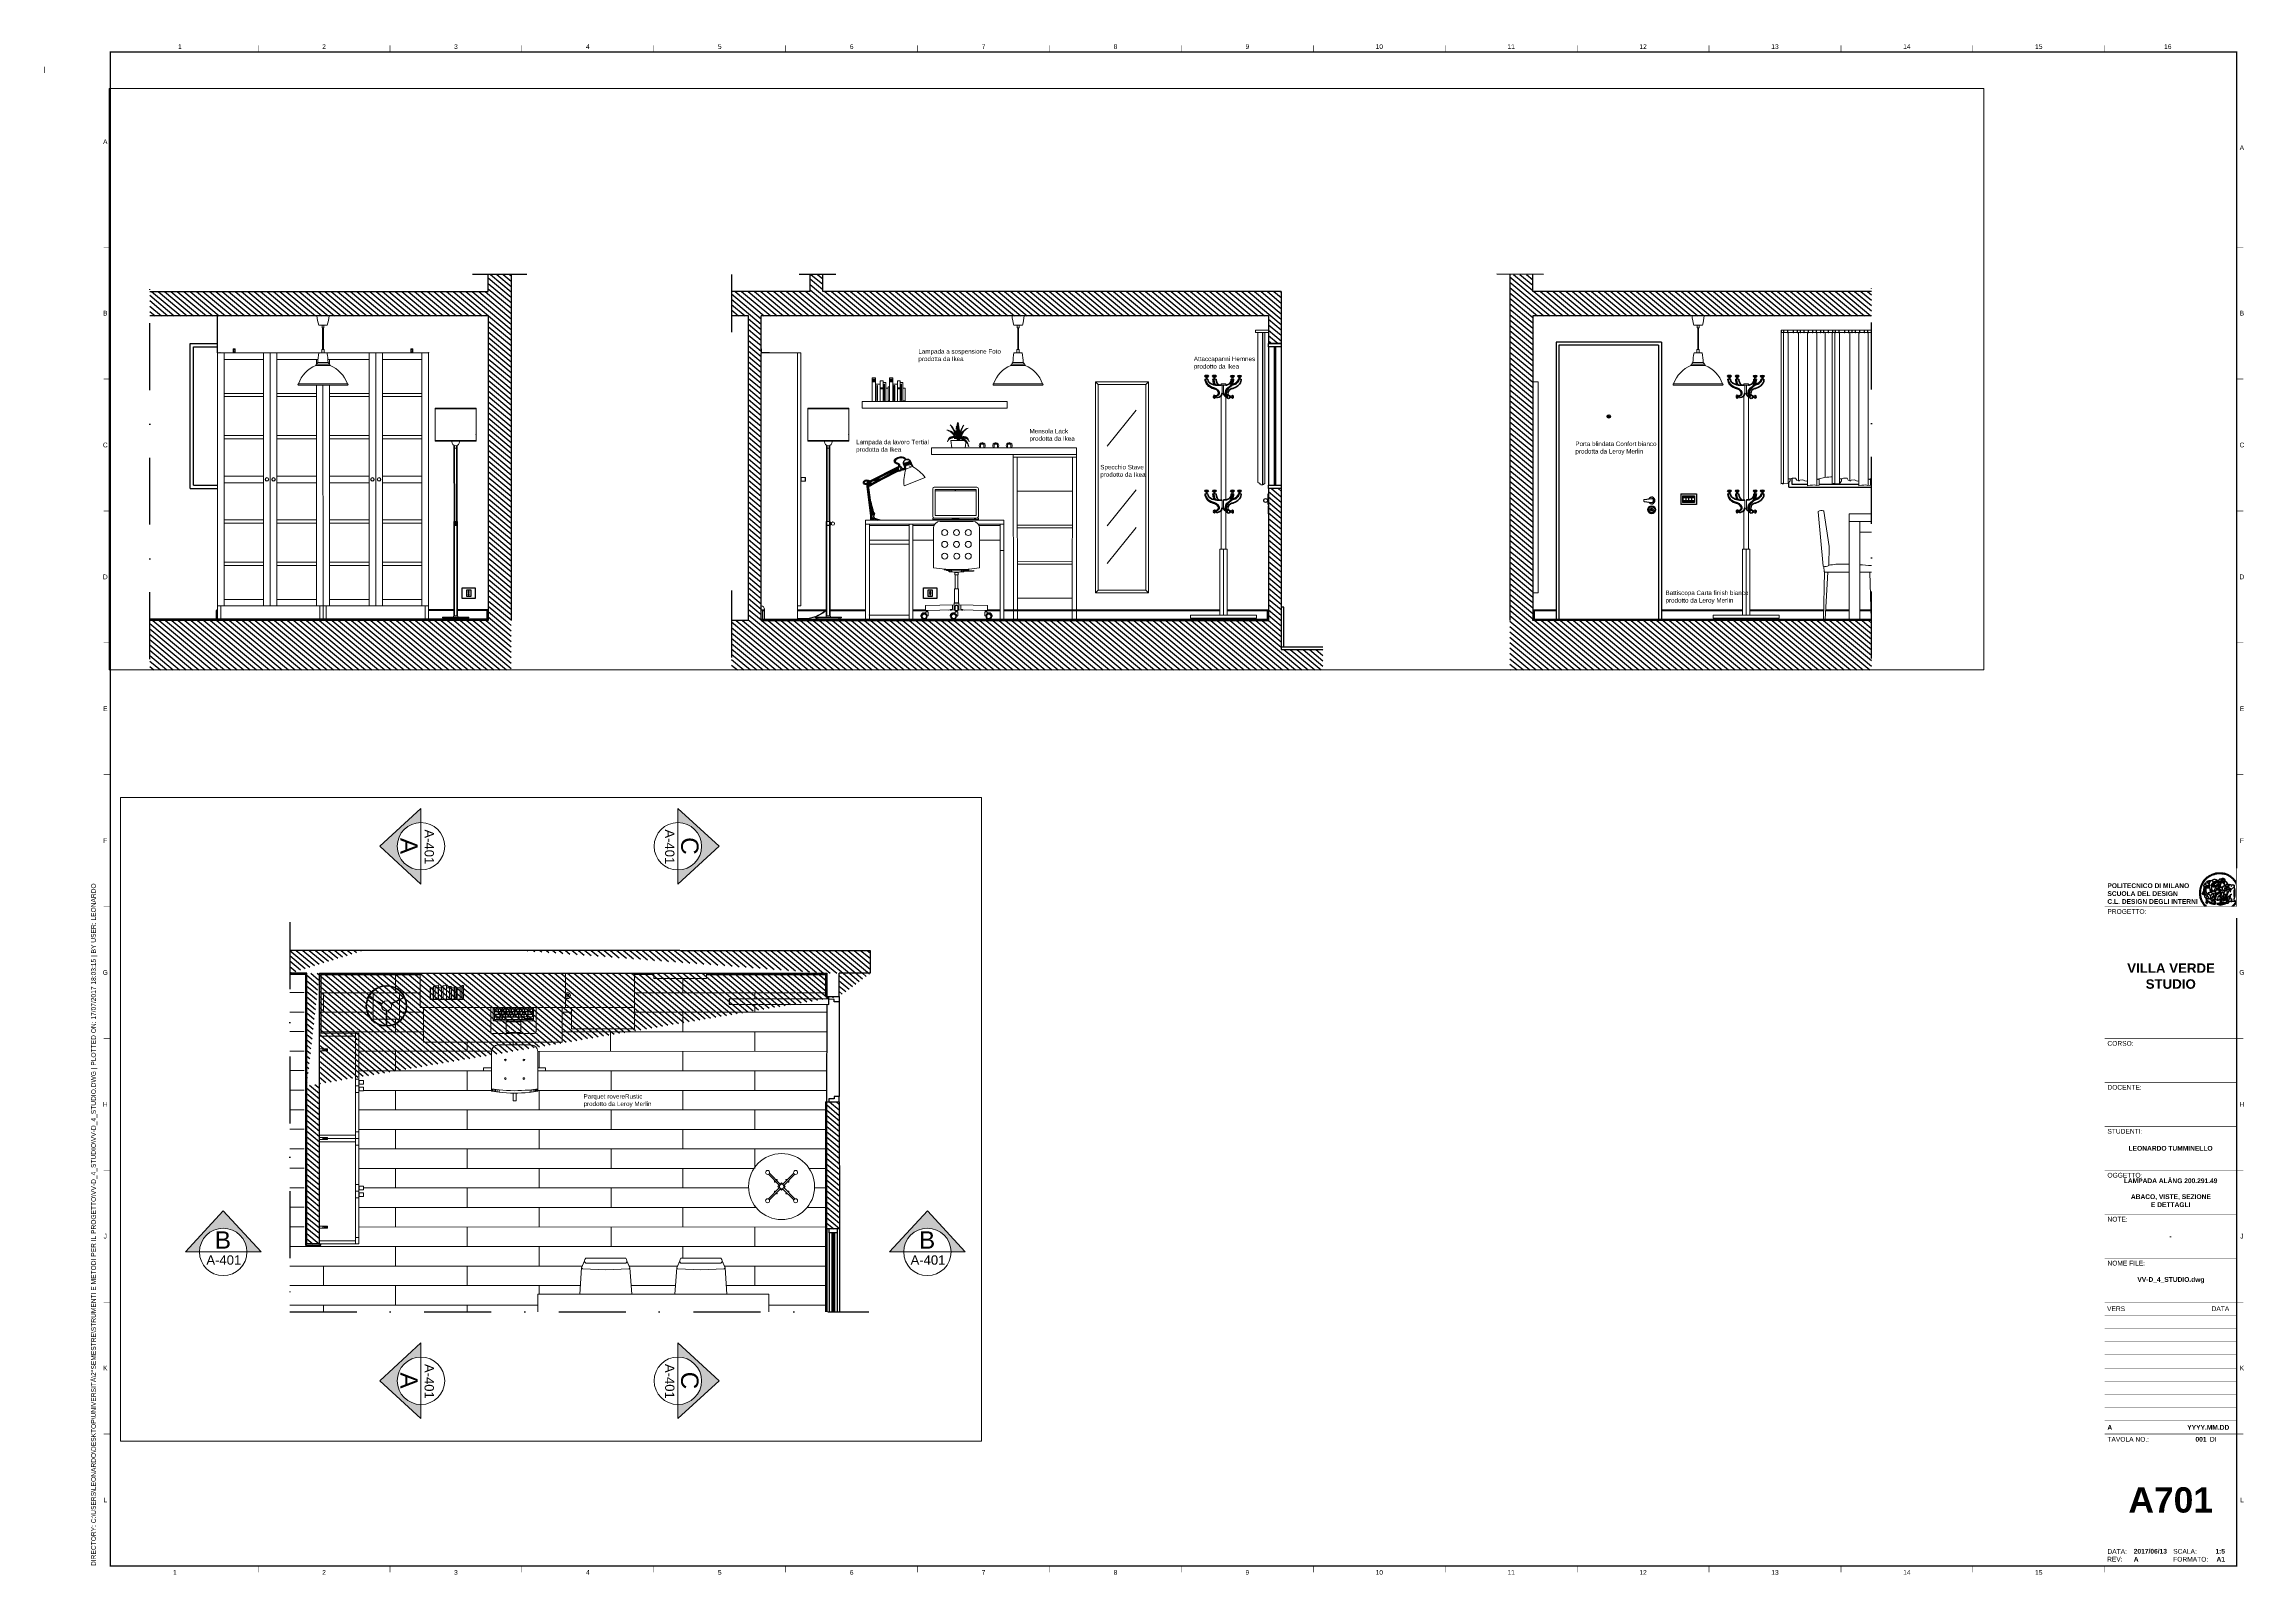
# Paper-space layout 'Layout1' of a CAD drawing. Header units: inches, sheet in millimetres. Extents: x -6 to 831, y -11 to 570.
# The model-space entities are those that its viewports show. They can reach past a viewport. Long polylines and large blocks are cut down to what shows.
import ezdxf
from ezdxf.enums import TextEntityAlignment as Align

# ---------------------------------------------------------------- set-up
doc = ezdxf.new("R2010")
doc.units = ezdxf.units.IN
doc.header["$MEASUREMENT"] = 0
doc.set_wipeout_variables(frame=1)
doc.linetypes.add('CENTERX2', pattern=[4, 2.5, -0.5, 0.5, -0.5])
doc.linetypes.add('TRATTOPUNTO', pattern=[25.4, 12.7, -6.35, 0, -6.35])
for name, color, linetype in [('A-DOOR-FULL', 5, 'Continuous'), ('A-ELEV-MBE', 7, 'Continuous'), ('A-ELEV_MBE 1', 30, 'Continuous'), ('A-GLAZ-FUR', 4, 'Continuous'), ('A-SECT-MCUT', 250, 'Continuous'), ('ACCESSORI', 2, 'Continuous'), ('battiscopa e pavimento', 2, 'Continuous'), ('G-ANNO-LOGO', 3, 'Continuous'), ('G-ANNO-TEXT', 3, 'Continuous'), ('G-ANNO-TTLB', 3, 'Continuous'), ('l', 6, 'Continuous')]:
    doc.layers.add(name, color=color, linetype=linetype)
doc.layers.add('A-ELEV-MBE 2', color=1, linetype='Continuous', lineweight=13, transparency=0.25)
doc.layers.add('A-FURN', color=251, linetype='Continuous', lineweight=18)
doc.layers.add('G-ANNO-DIM', color=3, linetype='Continuous', lineweight=18)
doc.layers.add('finestre grafiche', color=2, linetype='Continuous', plot=False)
doc.styles.add('ARIAL', font='arial.ttf')
doc.styles.add('ARIAL-BOLD', font='')
doc.styles.get('ARIAL-BOLD').set_extended_font_data('Arial', bold=True)
pattern_1 = [(140, (0, 0), (-2.008711280270436, -2.393888884746807), [])]

# ---------------------------------------------------------------- blocks, each defined once
blk = doc.blocks.new('A$C7B0B1320')
h = blk.add_hatch(color=256)
h.dxf.hatch_style = 1
h.paths.add_polyline_path([(-1.455191522836685e-11, 17.78169598766544), (10.60190660259832, 17.78169598766544, -1), (46.16536289563373, 17.78169598766544), (56.76726949824661, 17.78169598766544), (28.38363474911603, 48.67781183840816)])
for p, q in [((-1.455191522836685e-11, 17.78169598766544), (28.38363474911603, 48.67781183840816)), ((56.76726949824661, 17.78169598766544), (28.38363474911603, 48.67781183840816)), ((10.60190660259832, 17.78169598766544), (-1.455191522836685e-11, 17.78169598766544)), ((10.60190660259832, 17.78169598766544), (46.16536289563373, 17.78169598766544)), ((46.16536289563373, 17.78169598766544), (56.76726949824661, 17.78169598766544))]:
    blk.add_line(p, q)
blk.add_circle((28.38363474911603, 17.78169598766544), 17.78172814651771)
at = {"style": 'ARIAL'}
for tag, height, p in [('A', 13, (28.16737153324357, 26.71883666319627)), ('A-301', 7, (28.82687120808987, 11.69614591463323))]:
    blk.add_attdef(tag, text='', height=height, dxfattribs=at).set_placement(p, align=Align.MIDDLE_CENTER)
blk = doc.blocks.new('A1_GRID_LAYOUT')
at = {"layer": 'G-ANNO-TTLB', "const_width": 0.1800000000000001, "flags": 128}
for points in [[(81, 586.5000000000318), (81, 584.0000000000318)], [(131, 586.5000000000266), (131, 584.0000000000265)], [(181.0000000000001, 586.5000000000214), (181.0000000000001, 584.0000000000213)], [(231.0000000000001, 586.5000000000161), (231.0000000000001, 584.000000000016)], [(281.0000000000001, 586.5000000000109), (281.0000000000001, 584.0000000000108)], [(331.0000000000002, 586.5000000000056), (331.0000000000002, 584.0000000000057)], [(381.0000000000002, 586.5000000000003), (381.0000000000002, 584.0000000000005)], [(431.0000000000003, 586.5000000000003), (431.0000000000003, 584.0000000000005)], [(480.9999999999998, 586.5000000000003), (480.9999999999998, 584.0000000000005)], [(530.9999999999999, 586.5000000000003), (530.9999999999999, 584.0000000000005)], [(581, 586.4999999999994), (581, 583.9999999999995)], [(630.9999999999999, 586.5000000000003), (630.9999999999999, 584.0000000000005)], [(681, 586.5000000000003), (681, 584.0000000000005)], [(731.0000000000001, 586.4999999999994), (731.0000000000001, 583.9999999999995)], [(781, 586.5000000000003), (781, 584.0000000000005)], [(0, 578.500000000032), (0, 576.0000000000318)], [(25.00000000000034, 510.0000000000004), (22.50000000000045, 510.0000000000006)], [(833.4999999999987, 510.0000000000001), (830.9999999999987, 510.0000000000003)], [(25.00000000002774, 460.0000000000007), (22.50000000002763, 460.0000000000007)], [(833.500000000026, 460.0000000000004), (831.000000000026, 460.0000000000004)], [(25.0000000000241, 410.0000000000006), (22.50000000002399, 410.0000000000006)], [(833.5000000000224, 410.0000000000003), (831.0000000000224, 410.0000000000003)], [(25.00000000002046, 360.0000000000004), (22.50000000002035, 360.0000000000006)], [(833.5000000000186, 360.0000000000001), (831.0000000000188, 360.0000000000003)], [(25.00000000001683, 310.0000000000003), (22.50000000001671, 310.0000000000005)], [(833.5000000000151, 310), (831.0000000000151, 310.0000000000001)], [(25.00000000002046, 260.0000000000003), (22.50000000002035, 260.0000000000004)], [(833.5000000000186, 259.9999999999999), (831.0000000000188, 260.0000000000001)], [(25.00000000001683, 210.0000000000001), (22.50000000001671, 210.0000000000003)], [(833.5000000000151, 209.9999999999998), (831.0000000000151, 210)], [(25.00000000001125, 160.0000000000001), (22.50000000001125, 160.0000000000002)], [(833.5000000000097, 159.9999999999998), (831.0000000000097, 160)], [(25.00000000000762, 110.0000000000001), (22.50000000000762, 110.0000000000002)], [(833.500000000006, 109.9999999999997), (831.000000000006, 110)], [(833.500000000006, 109.9999999999997), (831.000000000006, 110)], [(25.00000000000398, 59.99999999999993), (22.50000000000409, 60.00000000000016)], [(833.5000000000024, 59.9999999999997), (831.0000000000024, 59.99999999999993)], [(833.5000000000024, 59.9999999999997), (831.0000000000024, 59.99999999999993)], [(81.00000000000045, 10.00000000002898), (81.00000000000045, 7.500000000028977)], [(131.0000000000005, 10.00000000002375), (131.0000000000005, 7.500000000023748)], [(181.0000000000006, 10.00000000001852), (181.0000000000006, 7.500000000018519)], [(231.0000000000006, 10.00000000001329), (231.0000000000006, 7.500000000013289)], [(281.0000000000006, 10.00000000000806), (281.0000000000006, 7.500000000008058)], [(331.0000000000006, 10.00000000000283), (331.0000000000006, 7.50000000000283)], [(381.0000000000007, 9.999999999997602), (381.0000000000007, 7.499999999997601)], [(431.0000000000007, 9.999999999997602), (431.0000000000007, 7.499999999997601)], [(481.0000000000003, 9.999999999997602), (481.0000000000003, 7.499999999997601)], [(531.0000000000003, 9.999999999997602), (531.0000000000003, 7.499999999997601)], [(581.0000000000005, 9.999999999996692), (581.0000000000005, 7.499999999996691)], [(631.0000000000003, 9.999999999997602), (631.0000000000003, 7.499999999997601)], [(681.0000000000005, 9.999999999997602), (681.0000000000005, 7.499999999997601)], [(731.0000000000006, 9.999999999996692), (731.0000000000006, 7.499999999996691)], [(781.0000000000005, 9.999999999996692), (781.0000000000005, 7.499999999996691)]]:
    blk.add_lwpolyline(points, dxfattribs=at)
at = {"layer": 'G-ANNO-TTLB', "const_width": 0.5000000000000003, "flags": 128}
blk.add_lwpolyline([(24.99999999999989, 584.0000000000005), (25.00000000000034, 10.00000000000069), (831.0000000000006, 10.00000000000001), (831.0000000000001, 584.0000000000005)], close=True, dxfattribs=at)
at = {"layer": 'G-ANNO-TTLB', "const_width": 0.1800000000000001}
blk.add_lwpolyline([(716.5000000000387, 9.99999999999567), (776.500000000036, 9.99999999999999)], dxfattribs=at)
at = {"layer": 'G-ANNO-TEXT', "style": 'ARIAL'}
for s, p in [('1', (51.34917798786455, 586.070384598122)), ('2', (105.9999999999856, 586.070384598122)), ('3', (155.9999999999854, 586.070384598122)), ('4', (205.9999999999856, 586.070384598122)), ('5', (255.9999999999856, 586.070384598122)), ('6', (305.9999999999856, 586.070384598122)), ('7', (355.9999999999856, 586.070384598122)), ('8', (405.9999999999857, 586.0703845981219)), ('9', (456.0000000000126, 586.0703845981219)), ('10', (506.0000000000126, 586.0703845980958)), ('11', (556.0000000000127, 586.0703845981011)), ('12', (606.0000000000126, 586.0703845981063)), ('13', (656.0000000000127, 586.0703845981116)), ('14', (706.0000000000127, 586.0703845981168)), ('15', (756.0000000000127, 586.070384598122)), ('16', (804.8898100633078, 586.0703845981219)), ('A', (23.08571503905148, 549.9798124153058)), ('A', (832.9833321991379, 547.705505285739)), ('B', (23.08571503905148, 485.0000000000008)), ('B', (832.9833321991379, 485.0000000000003)), ('C', (23.08571503905148, 435.0000000000009)), ('C', (832.9833321991379, 435.0000000000005)), ('D', (23.08571503905148, 385.0000000000007)), ('D', (832.9833321991379, 385.0000000000002)), ('E', (23.08571503905148, 335.0000000000007)), ('E', (832.9833321991379, 335.0000000000002)), ('F', (23.08571503905148, 285.0000000000007)), ('F', (832.9833321991379, 285.0000000000002)), ('G', (23.08571503905148, 235.0000000000005)), ('G', (832.9833321991379, 235.0000000000001)), ('H', (23.0857150390533, 185.0000000000006)), ('H', (832.9833321991397, 185.0000000000001)), ('J', (23.0857150390533, 135.0000000000005)), ('J', (832.9833321991397, 135)), ('K', (23.0857150390533, 85.0000000000004)), ('K', (832.9833321991397, 84.99999999999994)), ('L', (23.0857150390533, 35.00000000000037)), ('L', (832.9833321991397, 34.99999999999991)), ('1', (49.49176274185947, 7.508357751270171)), ('2', (105.9999999999933, 7.50835775126494)), ('3', (155.9999999999932, 7.50835775126494)), ('4', (205.9999999999933, 7.50835775126494)), ('5', (255.9999999999933, 7.50835775126494)), ('6', (305.9999999999934, 7.50835775126494)), ('7', (355.9999999999934, 7.50835775126494)), ('8', (405.9999999999934, 7.508357751264828)), ('9', (456.0000000000203, 7.508357751264828)), ('10', (506.0000000000203, 7.508357751238791)), ('11', (556.0000000000205, 7.508357751244022)), ('12', (606.0000000000203, 7.508357751249252)), ('13', (656.0000000000205, 7.508357751254481)), ('14', (706.0000000000205, 7.50835775125971)), ('15', (756.0000000000205, 7.50835775126494))]:
    blk.add_text(s, height=1.800000000000001, dxfattribs=at).set_placement(p, align=Align.MIDDLE_CENTER)
at = {"layer": 'G-ANNO-TEXT', "insert": (17.70415780739017, 9.947039594952805), "char_height": 1.800000000000001, "attachment_point": 1, "rotation": 90, "style": 'ARIAL'}
blk.add_mtext_dynamic_manual_height_columns('DIRECTORY: C:\\\\USERS\\\\LEONARDO\\\\DESKTOP\\\\UNIVERSITÀ\\\\2°SEMESTRE\\\\STRUMENTI E METODI PER IL PROGETTO\\\\VV-D_4_STUDIO\\\\VV-D_4_STUDIO.DWG | PLOTTED ON: 17/07/2017 18:03:15 | BY USER: LEONARDO', width=412.2089964974507, gutter_width=9, heights=[0], dxfattribs=at)
blk = doc.blocks.new('logoPolimi')
for p, q in [((-2.370480052902168, 0.007923800826481475), (-2.160541052902168, 0.007355800826481129)), ((-2.367478052902168, 0.1187768008264811), (-2.157863052902168, 0.1075778008264807)), ((-2.359444052902168, 0.2280878008264811), (-2.150397052902168, 0.208935800826481)), ((-2.346216052902168, 0.3382098008264807), (-2.138468052902168, 0.3085088008264814)), ((-2.328038052902168, 0.4476028008264805), (-2.121994052902168, 0.4074328008264807)), ((-2.304991052902168, 0.5547218008264805), (-2.100570052902168, 0.5067618008264807)), ((-2.276588052902167, 0.6618418008264806), (-2.074845052902168, 0.6037378008264813)), ((-2.243235052902167, 0.7675828008264807), (-2.044657052902168, 0.6994968008264806)), ((-2.204931052902168, 0.8715378008264816), (-2.010005052902168, 0.7937128008264809)), ((-2.161840052902168, 0.9735448008264811), (-1.970972052902168, 0.8862258008264812)), ((-2.114528052902167, 1.072305800826482), (-1.926987052902168, 0.9779268008264808)), ((-2.062105052902168, 1.169768800826481), (-1.879352052902168, 1.06638180082648)), ((-2.005136052902168, 1.264716800826481), (-1.827658052902168, 1.152564800826481)), ((-1.943786052902168, 1.356822800826481), (-1.771988052902168, 1.236312800826481)), ((-1.878297052902168, 1.446008800826482), (-1.712504052902168, 1.31730280082648)), ((-1.843531052902168, 0.02997280082648146), (-1.817969052902168, 0.3549838008264814)), ((-1.808669052902168, 1.532028800826481), (-1.649206052902168, 1.395532800826481)), ((-1.735227052902168, 1.61464180082648), (-1.582418052902168, 1.470678800826481)), ((-1.726349052902168, 0.5895928008264804), (-1.726349052902168, 0.5895928008264804)), ((-1.725537052902168, 0.5892438008264813), (-1.725537052902168, 0.5893248008264811)), ((-1.658782052902168, 1.692952800826481), (-1.511330052902168, 1.543552800826481)), ((-1.652168052902168, 0.5672768008264812), (-1.651438052902167, 0.571252800826481)), ((-1.594989052902168, 1.121873800826481), (-1.589714052902168, 1.12089980082648)), ((-1.577955052902168, 1.768423800826481), (-1.437807052902168, 1.612206800826481)), ((-1.512149052902168, 0.5515578008264805), (-1.511987052902168, 0.5546408008264807)), ((-1.511938052902168, 0.5546978008264807), (-1.512101052902168, 0.5515328008264806)), ((-1.493801052902168, 1.840079800826481), (-1.361200052902168, 1.677371800826481)), ((-1.406320052902168, 1.907841800826481), (-1.281590052902168, 1.738965800826481)), ((-1.315755052902168, 1.971382800826481), (-1.199302052902168, 1.796744800826481)), ((-1.210307052902168, 0.7535188008264813), (-1.311015052902168, 0.7869538008264811)), ((-1.209730052902168, 0.7531538008264809), (-1.310439052902168, 0.7865068008264808)), ((-1.310391052902168, 0.7865558008264815), (-1.209763052902168, 0.7531218008264808)), ((-1.222349052902168, 2.030704800826481), (-1.114418052902168, 1.850710800826481)), ((-1.209763052902168, 0.7531218008264808), (-1.206273052902168, 0.7484958008264808)), ((-1.206241052902168, 0.7485278008264808), (-1.209730052902168, 0.7531538008264809)), ((-1.192291052902168, 0.7586888008264809), (-1.186367052902168, 0.7584448008264815)), ((-1.186359052902168, 0.758428800826481), (-1.192283052902168, 0.758752800826481)), ((-1.181571052902168, 0.9945798008264815), (-1.173699052902168, 0.9936058008264812)), ((-1.173634052902168, 0.9935898008264807), (-1.181506052902168, 0.9945628008264809)), ((-1.162387052902168, 0.5705468008264809), (-1.160601052902168, 0.5710338008264815)), ((-1.160561052902167, 0.5709848008264808), (-1.162346052902168, 0.5704978008264812)), ((-1.126347052902168, 2.085562800826481), (-1.027180052902168, 1.900618800826481)), ((-0.9937130529021676, 0.06007980082648068), (-1.101564052902168, 0.01390480082648082)), ((-1.101093052902168, 0.01397780082648037), (-0.9932430529021676, 0.06007180082648045)), ((-0.9932670529021677, 0.06010380082648048), (-1.101036052902168, 0.0140098008264804)), ((-1.027748052902168, 2.135957800826481), (-0.9376700529021675, 1.94638880082648)), ((-0.9920500529021674, 0.06099680082648096), (-0.9932670529021677, 0.06010380082648048)), ((-0.9932430529021676, 0.06007180082648045), (-0.9920250529021675, 0.0610458008264807)), ((-0.9727760529021676, 0.7920498008264811), (-0.9789440529021678, 0.7922118008264807)), ((-0.9732630529021675, 0.7924718008264806), (-0.8863500529021675, 0.8361308008264814)), ((-0.8859440529021678, 0.8356278008264804), (-0.9727760529021676, 0.7920498008264811)), ((-0.9635330529021677, 1.411843800826481), (-0.9634520529021675, 1.41346680082648)), ((-0.9634360529021675, 1.413482800826481), (-0.9635170529021677, 1.41185980082648)), ((-0.9281750529021675, 2.181159800826482), (-0.8449950529021675, 1.988505800826482)), ((-0.8863500529021675, 0.8361308008264814), (-0.8179390529021677, 0.8704578008264807)), ((-0.8859770529021676, 0.8355798008264808), (-0.8175660529021676, 0.8699878008264816)), ((-0.8822440529021678, 0.8280318008264809), (-0.8859770529021676, 0.8355798008264808)), ((-0.8175340529021675, 0.8699548008264815), (-0.8859440529021678, 0.8356278008264804)), ((-0.8506030529021678, 1.385899800826481), (-0.8484120529021677, 1.390119800826481)), ((-0.8484120529021677, 1.390119800826481), (-0.8484120529021677, 1.390200800826481)), ((-0.8423820529021675, 0.1448748008264804), (-0.8423820529021675, 0.1449558008264811)), ((-0.8252750529021675, 2.222221800826481), (-0.7516710529021677, 2.025673800826481)), ((-0.7730870529021678, 1.078010800826481), (-0.7841230529021679, 1.082961800826481)), ((-0.7840990529021676, 1.08297780082648), (-0.7730630529021676, 1.07802780082648)), ((-0.7733870529021678, 1.078692800826481), (-0.6075950529021674, 1.121702800826481)), ((-0.6072940529021675, 1.121021800826481), (-0.7730870529021678, 1.078010800826481)), ((-0.7730630529021676, 1.07802780082648), (-0.6073510529021675, 1.121037800826481)), ((-0.7521660529021674, 1.296876800826481), (-0.7571970529021677, 1.294360800826481)), ((-0.7571810529021676, 1.294360800826481), (-0.7521500529021674, 1.296876800826481)), ((-0.7205900529021676, 2.258334800826481), (-0.6567240529021676, 2.058377800826481)), ((-0.6460610529021675, 0.9938088008264812), (-0.7031100529021677, 0.9559918008264807)), ((-0.685273052902168, 0.1826918008264808), (-0.6846240529021679, 0.1829348008264811)), ((-0.6601000529021674, 0.9307538008264808), (-0.6601000529021674, 0.9307538008264808)), ((-0.6597750529021673, 0.9301698008264809), (-0.6598560529021675, 0.9301698008264809)), ((-0.6598080529021675, 0.930201800826481), (-0.6598080529021675, 0.930201800826481)), ((-0.6598080529021675, 0.930201800826481), (-0.6432530529021676, 0.9257388008264806)), ((-0.6320540529021677, 0.6623208008264809), (-0.6335150529021676, 0.6588318008264809)), ((-0.6256100529021675, 1.011401800826481), (-0.6255290529021678, 1.011401800826481)), ((-0.6255290529021678, 1.011401800826481), (-0.6209040529021674, 1.008804800826481)), ((-0.6143630529021675, 2.289496800826481), (-0.5603160529021673, 2.086699800826481)), ((-0.6079190529021679, 0.8583668008264809), (-0.5709950529021675, 0.8486288008264813)), ((-0.6076840529021674, 0.8579368008264812), (-0.5707600529021679, 0.8481168008264808)), ((-0.5707840529021677, 0.8481578008264812), (-0.6076270529021675, 0.8578958008264808)), ((-0.6075950529021674, 1.121702800826481), (-0.5981810529021678, 1.116590800826481)), ((-0.6073510529021675, 1.121037800826481), (-0.5980190529021678, 1.11592480082648)), ((-0.5979620529021679, 1.115989800826481), (-0.6072940529021675, 1.121021800826481)), ((-0.5980190529021678, 1.11592480082648), (-0.5992360529021674, 1.113733800826481)), ((-0.5981810529021678, 1.116590800826481), (-0.5329350529021677, 1.081127800826481)), ((-0.5327160529021673, 1.080526800826481), (-0.5979620529021679, 1.115989800826481)), ((-0.5733490529021679, 0.7959608008264807), (-0.5856030529021679, 0.8022908008264809)), ((-0.5709950529021675, 0.8486288008264813), (-0.5347210529021678, 0.8389718008264806)), ((-0.5692430529021677, 0.8540008008264808), (-0.5707840529021677, 0.8481578008264812)), ((-0.5707600529021679, 0.8481168008264808), (-0.5345670529021675, 0.8385418008264809)), ((-0.5692430529021677, 0.8540008008264808), (-0.5692430529021677, 0.8540008008264808)), ((-0.5571020529021675, 0.286094800826481), (-0.4879610529021674, 0.4775308008264814)), ((-0.5571020529021675, 0.1385618008264808), (-0.5571020529021675, 0.286094800826481)), ((-0.5011890529021676, 0.1135668008264803), (-0.5571020529021675, 0.1385618008264808)), ((-0.5347210529021678, 0.8389718008264806), (-0.5124040529021676, 0.8417308008264817)), ((-0.5347210529021678, 0.8389718008264806), (-0.5337470529021675, 0.8387278008264802)), ((-0.5345670529021675, 0.8385418008264809), (-0.5122500529021674, 0.8413008008264811)), ((-0.5064960529021678, 0.1122518008264812), (-0.5081190529021677, 0.1099798008264807)), ((-0.5066750529021675, 2.315708800826481), (-0.4627720529021677, 2.110395800826481)), ((-0.5064960529021678, 0.112332800826481), (-0.5064960529021678, 0.1122518008264812)), ((-0.3374250529021676, 0.3302408008264814), (-0.5011890529021676, 0.1135668008264803)), ((-0.4879610529021674, 0.4775308008264814), (-0.4137890529021679, 0.5507298008264812)), ((-0.4178630529021676, 0.7991258008264808), (-0.4716660529021675, 0.7902808008264817)), ((-0.4716660529021675, 0.7902808008264817), (-0.4549490529021676, 0.7629328008264809)), ((-0.4177900529021676, 0.7986958008264811), (-0.4714310529021675, 0.7898508008264811)), ((-0.4714310529021675, 0.7898508008264811), (-0.4547950529021674, 0.7625028008264803)), ((-0.4468340529021675, 1.138176800826481), (-0.4247610529021677, 1.114074800826481)), ((-0.4168890529021678, 1.26201380082648), (-0.3602450529021675, 1.224197800826481)), ((-0.4137890529021679, 0.5507298008264812), (-0.3374250529021676, 0.487999800826481)), ((-0.3926250529021673, 1.239372800826481), (-0.401389052902168, 1.226388800826481)), ((-0.3991490529021675, 2.336564800826482), (-0.3629560529021676, 2.129790800826481)), ((-0.3504260529021677, 1.334563800826481), (-0.3969260529021676, 1.369458800826481)), ((-0.3874710529021677, 1.367072800826481), (-0.3968040529021675, 1.36869580082648)), ((-0.3967880529021675, 1.36869580082648), (-0.3846150529021677, 1.37648580082648)), ((-0.3789100529021678, 1.137040800826481), (-0.3789100529021678, 1.137121800826481)), ((-0.3374250529021676, 0.487999800826481), (-0.09072505290216748, 0.4803718008264806)), ((-0.1590540529021678, 0.322612800826481), (-0.3374250529021676, 0.3302408008264814)), ((-0.1399920529021679, 0.3150418008264806), (-0.3130070529021673, 0.3396308008264812)), ((-0.2894320529021677, 2.352470800826481), (-0.2637070529021677, 2.144154800826481)), ((-0.2840680529021675, 1.304261800826481), (-0.2856910529021675, 1.300690800826481)), ((-0.2840680529021675, 1.304261800826481), (-0.2840680529021675, 1.304261800826481)), ((-0.1791480529021676, 2.36334480082648), (-0.1638100529021678, 2.153973800826481)), ((-0.1609860529021674, 1.248185800826481), (-0.1609860529021674, 1.248266800826481)), ((-0.1606610529021677, 1.244533800826481), (-0.1609860529021674, 1.248185800826481)), ((-0.0559920529021678, 0.2655638008264809), (-0.1590540529021678, 0.322612800826481)), ((-0.1567010529021675, 0.4897118008264814), (-0.1421750529021675, 0.6367578008264809)), ((-0.09504205290216783, 0.8775998008264807), (-0.0907410529021675, 0.8712698008264814)), ((-0.05062005290216742, 1.211829800826481), (-0.08413505290216783, 1.232279800826481)), ((-0.08409505290216757, 1.232255800826481), (-0.05066005290216768, 1.211805800826482)), ((-0.08408705290216778, 1.232961800826481), (-0.04554005290216745, 1.210076800826482)), ((-0.07886105290216738, 1.366130800826482), (-0.08024005290216785, 1.377005800826481)), ((-0.06837605290216775, 2.369024800826481), (-0.06366905290216751, 2.159167800826482)), ((-0.03432505290216747, 0.2621548008264813), (-0.0559920529021678, 0.2655638008264809)), ((-0.05066005290216768, 1.211805800826482), (-0.04408705290216774, 1.210993800826481)), ((-0.04404705290216748, 1.211018800826481), (-0.05062005290216742, 1.211829800826481)), ((-0.04408705290216774, 1.210993800826481), (-0.04400605290216753, 1.210993800826481)), ((-0.04396505290216757, 1.211018800826481), (-0.04404705290216748, 1.211018800826481)), ((-0.03831705290216769, 0.4760618008264812), (-0.03369205290216781, 0.2649868008264811)), ((0.02606794709783244, 1.147801800826481), (0.02509394709783219, 1.148044800826481)), ((0.0332659470978327, 0.6579708008264804), (0.02880294709783238, 0.6665738008264812)), ((0.0411789470978321, 2.36951180082648), (0.03793294709783224, 2.159654800826481)), ((0.06565394709783234, 0.5775098008264807), (0.0683319470978323, 0.5722348008264806)), ((0.1033239470978322, 1.181186800826481), (0.1029999470978327, 1.181430800826481)), ((0.1035679470978326, 0.8383218008264812), (0.1044609470978322, 0.8386468008264805)), ((0.1323439470978323, 1.320361800826481), (0.1656159470978324, 1.191736800826481)), ((0.1520319470978326, 2.364967800826482), (0.1381549470978323, 2.155515800826481)), ((0.143153947097832, 0.705485800826481), (0.3392969470978322, 0.6460828008264805)), ((0.3147729470978327, 0.5610278008264808), (0.1685379470978323, 0.6311428008264812)), ((0.2624789470978324, 2.355310800826481), (0.2381329470978324, 2.146832800826481)), ((0.2661139470978324, 1.605284800826481), (0.2661139470978324, 1.605203800826481)), ((0.2661139470978324, 1.605186800826481), (0.2661139470978324, 1.605268800826481)), ((0.2663249470978326, 1.606176800826481), (0.2663249470978326, 1.606258800826481)), ((0.2885929470978326, 1.294879800826481), (0.2886739470978323, 1.294879800826481)), ((0.2887149470978323, 1.294896800826481), (0.2886339470978325, 1.294896800826481)), ((0.2886739470978323, 1.294879800826481), (0.2937869470978325, 1.293987800826481)), ((0.2937459470978325, 1.294003800826481), (0.2887149470978323, 1.294896800826481)), ((0.3264749470978323, 0.03103580082648083), (0.3499269470978321, 0.03387580082648078)), ((0.3267829470978323, 0.0310278008264806), (0.3501549470978325, 0.03378680082648078)), ((0.3312629470978323, 0.4923818008264806), (0.3406759470978322, 0.491894800826481)), ((0.3709779470978325, 2.340784800826482), (0.3389229470978323, 2.133361800826481)), ((0.3392969470978322, 0.6460828008264805), (0.3430299470978326, 0.6438918008264807)), ((0.3499269470978321, 0.03387580082648078), (0.3506579470978322, 0.0273028008264804)), ((0.349935947097832, 0.03390880082648096), (0.5678269470978323, 0.06003880082648028)), ((0.3506659470978324, 0.02725380082648066), (0.349935947097832, 0.03390880082648096)), ((0.3501549470978325, 0.03378680082648078), (0.568208947097832, 0.0599988008264809)), ((0.3782489470978323, 0.339654800826481), (0.372162947097832, 0.3365708008264807)), ((0.3759609470978322, 1.357853800826481), (0.3745809470978321, 1.347547800826481)), ((0.3783299470978325, 0.339654800826481), (0.3782489470978323, 0.339654800826481)), ((0.4328479470978324, 0.6717998008264807), (0.3931649470978322, 0.6378778008264803)), ((0.4800459470978322, 2.320983800826481), (0.4376029470978322, 2.115426800826481)), ((0.4854339470978326, 1.046394800826481), (0.5090489470978321, 1.128925800826481)), ((0.5086759470978324, 1.128276800826481), (0.4945559470978322, 1.045826800826481)), ((0.4945559470978322, 1.045809800826481), (0.5086759470978324, 1.128259800826481)), ((0.5066959470978323, 1.310055800826481), (0.5031249470978323, 1.294230800826481)), ((0.5190629470978321, 1.230283800826482), (0.5086759470978324, 1.128276800826481)), ((0.5086759470978324, 1.128259800826481), (0.5190629470978321, 1.230267800826481)), ((0.5090489470978321, 1.128925800826481), (0.5194369470978324, 1.231013800826481)), ((0.5190229470978323, 1.230299800826481), (0.5148029470978326, 1.230705800826481)), ((0.5148429470978324, 1.230689800826481), (0.5190629470978321, 1.230283800826482)), ((0.5195099470978324, 1.235006800826481), (0.5190229470978323, 1.230299800826481)), ((0.5190629470978321, 1.230267800826481), (0.5194689470978324, 1.234973800826482)), ((0.5194369470978324, 1.231013800826481), (0.5198419470978322, 1.23572080082648)), ((0.5194689470978324, 1.234973800826482), (0.5992409470978322, 1.364897800826481)), ((0.5992819470978326, 1.364929800826481), (0.5195099470978324, 1.235006800826481)), ((0.5198419470978322, 1.23572080082648), (0.5996949470978321, 1.365725800826481)), ((0.5316419470978322, 1.05140980082648), (0.5266919470978322, 1.037370800826481)), ((0.5292069470978324, 1.041525800826481), (0.5341569470978325, 1.057187800826481)), ((0.5475149470978322, 1.06619580082648), (0.5349369470978322, 1.057187800826481)), ((0.5880579470978327, 2.296150800826481), (0.5354719470978324, 2.09294780082648)), ((0.5390749470978324, 0.2983408008264812), (0.6317499470978327, 0.3176548008264808)), ((0.6131909470978321, 0.06490880082648154), (0.5432379470978321, -0.0845721991735191)), ((0.5432459470978324, -0.08458919917351881), (0.6131989470978323, 0.06489180082648094)), ((0.5436199470978322, -0.08469419917351839), (0.6136529470978322, 0.06486780082648114)), ((0.5628529470978325, 0.1902468008264808), (0.5878469470978325, 0.2137808008264814)), ((0.5658069470978324, 1.069928800826481), (0.5658879470978322, 1.069928800826481)), ((0.5658389470978324, 1.069944800826481), (0.5658389470978324, 1.070025800826481)), ((0.5659199470978322, 1.069944800826481), (0.5658389470978324, 1.069944800826481)), ((0.5658879470978322, 1.069993800826481), (0.5658879470978322, 1.069911800826481)), ((0.5658879470978322, 1.069928800826481), (0.5666989470978323, 1.068873800826482)), ((0.5667319470978325, 1.068889800826481), (0.5659199470978322, 1.069944800826481)), ((0.5662609470978324, 1.070658800826481), (0.5662609470978324, 1.070577800826481)), ((0.5794079470978328, 0.3035338008264814), (0.5900379470978323, 0.2917668008264807)), ((0.5932109470978326, 0.7887308008264808), (0.5932109470978326, 0.7888118008264806)), ((0.594022947097832, 0.7784248008264809), (0.5932109470978326, 0.7887308008264808)), ((0.5932359470978326, 0.7888198008264808), (0.5932359470978326, 0.7887388008264811)), ((0.5932359470978326, 0.7887388008264811), (0.5940469470978327, 0.7784328008264811)), ((0.6010179470978327, 0.07058880082648056), (0.6131909470978321, 0.06490880082648154)), ((0.6131989470978323, 0.06489180082648094), (0.6010259470978325, 0.07057280082648099)), ((0.6136529470978322, 0.06486780082648114), (0.6143029470978325, 0.06632880082648107)), ((0.6239599470978323, 0.2084248008264806), (0.6463569470978325, 0.2219768008264813)), ((0.6934739470978322, 2.266692800826482), (0.6334219470978328, 2.065518800826481)), ((0.6378199470978321, 1.369474800826481), (0.6460979470978323, 1.366390800826481)), ((0.6802869470978319, 0.7597598008264805), (0.6793129470978321, 0.7571628008264808)), ((0.683394947097832, 0.8643718008264809), (0.6852609470978326, 0.8603138008264803)), ((0.6852129470978321, 0.860330800826481), (0.683426947097832, 0.8643878008264814)), ((0.7986459470978322, 2.231878800826482), (0.7287749470978326, 2.033950800826481)), ((0.7648709470978323, 0.2626578008264806), (0.7643839470978322, 0.2629828008264807)), ((0.8161589470978323, 0.3464068008264807), (0.8237869470978318, 0.3549278008264807)), ((0.9019519470978321, 2.192114800826482), (0.8225049470978321, 1.99783880082648)), ((0.8237869470978318, 0.3549278008264807), (0.8363649470978327, 0.3647468008264809)), ((0.8363649470978327, 0.3647468008264809), (0.8446429470978325, 0.3730238008264815)), ((0.8503639470978324, 0.3396628008264813), (1.053323947097832, 0.3498878008264814)), ((1.003390947097832, 2.147643800826481), (0.9145309470978322, 1.957505800826481)), ((0.9280179470978327, 1.046978800826481), (0.9255019470978323, 1.043407800826481)), ((0.9280179470978327, 1.047059800826481), (0.9280179470978327, 1.046978800826481)), ((0.9280179470978327, 1.046978800826481), (0.9280179470978327, 1.046978800826481)), ((0.9286019470978322, 1.047692800826481), (0.9286019470978322, 1.047611800826481)), ((0.9657779470978323, 0.6628648008264806), (0.9643169470978323, 0.6624588008264816)), ((1.009168947097832, 0.9676128008264815), (0.9849859470978326, 0.9609588008264813)), ((1.102476947097832, 2.098465800826481), (1.004527947097833, 1.91279180082648)), ((1.199209947097832, 2.044662800826481), (1.092414947097833, 1.863938800826481)), ((1.174742947097832, 0.9624758008264811), (1.174498947097832, 0.9498978008264807)), ((1.174498947097832, 0.9498978008264807), (1.174742947097832, 0.9492478008264813)), ((1.293263947097832, 1.986395800826481), (1.177947947097832, 1.811027800826481)), ((1.340364947097833, 0.3689418008264802), (1.256615947097832, 0.04035980082648027)), ((1.384478947097832, 1.923828800826481), (1.260965947097832, 1.754140800826481)), ((1.266776947097832, 0.3740548008264808), (1.267506947097833, 0.3776258008264808)), ((1.281058947097832, 0.9464968008264805), (1.284061947097832, 0.9538008008264809)), ((1.472608947097832, 1.857121800826481), (1.341224947097832, 1.693520800826481)), ((1.373141947097832, 0.7252378008264815), (1.462488947097832, 0.8145858008264808)), ((1.411469947097832, 0.4048928008264809), (1.410170947097833, 0.4066778008264809)), ((1.556681947097833, 1.787169800826481), (1.419454947097832, 1.628355800826482)), ((1.491955947097833, 0.9010528008264806), (1.567993947097832, 0.9248298008264815)), ((1.638238947097832, 1.712590800826481), (1.493707947097832, 1.560431800826481)), ((1.716306947097832, 1.634360800826481), (1.564796947097833, 1.489099800826481)), ((1.667810947097833, 0.6048498008264804), (1.570671947097833, 0.5255648008264808)), ((1.790722947097832, 1.55256080082648), (1.632476947097832, 1.414602800826481)), ((1.861161947097832, 1.467351800826481), (1.696586947097832, 1.337021800826481)), ((1.927624947097832, 1.379058800826481), (1.757125947097833, 1.256600800826481)), ((1.989867947097833, 1.287681800826481), (1.813769947097832, 1.173501800826481)), ((2.047891947097833, 1.193546800826481), (1.866517947097833, 1.087805800826481)), ((2.101451947097833, 1.096732800826481), (1.915289947097833, 0.9997568008264803)), ((2.150385947097833, 0.9975658008264814), (1.959841947097833, 0.9095978008264813)), ((2.194694947097832, 0.8962078008264811), (2.000092947097832, 0.817490800826481)), ((2.234214947097832, 0.7928208008264805), (2.036043947097832, 0.7235988008264815)), ((2.268460947097833, 0.6889468008264812), (2.067935947097833, 0.6269468008264809)), ((2.298162947097832, 0.582232800826481), (2.094796947097832, 0.5301338008264809)), ((2.322751947097832, 0.4743008008264811), (2.117113947097832, 0.4321838008264809)), ((2.342308947097832, 0.3652338008264815), (2.134885947097832, 0.3333408008264813)), ((2.356753947097833, 0.2553548008264812), (2.147950947097832, 0.2338498008264809)), ((2.365923947097832, 0.1462868008264806), (2.156471947097832, 0.1324908008264813)), ((2.369981947097833, 0.03551480082648073), (2.160123947097832, 0.03218780082648109)), ((-2.368370052902168, -0.1029291991735191), (-2.158756052902167, -0.09294719917351912)), ((-2.361229052902168, -0.212240199173519), (-2.152102052902168, -0.1943871991735184)), ((-2.348813052902168, -0.3224441991735185), (-2.140903052902168, -0.2940411991735186)), ((-2.331284052902168, -0.4319171991735189), (-2.124997052902168, -0.3931261991735191)), ((-2.308967052902168, -0.5391181991735197), (-2.104303052902168, -0.4926991991735195)), ((-2.281295052902168, -0.6464001991735193), (-2.079146052902168, -0.5898381991735189)), ((-2.248591052902168, -0.7522221991735192), (-2.049445052902167, -0.685759199173519)), ((-2.210936052902168, -0.8563391991735192), (-2.015280052902168, -0.7803001991735194)), ((-2.168494052902168, -0.9585901991735195), (-1.976814052902168, -0.8730561991735191)), ((-2.121264052902168, -1.058731199173519), (-1.933966052902168, -0.9640271991735188)), ((-2.069489052902168, -1.156518199173519), (-1.886980052902168, -1.052888199173519)), ((-2.039269052902168, -0.1492101991735195), (-1.965421052902168, -0.2002541991735196)), ((-2.013820052902168, -1.250654199173519), (-1.835205052902168, -1.140531199173519)), ((-1.953199052902168, -1.343248199173519), (-1.780022052902168, -1.224685199173519)), ((-1.888359052902168, -1.432839199173519), (-1.721025052902168, -1.306080199173519)), ((-1.819462052902168, -1.519346199173519), (-1.658376052902168, -1.384797199173519)), ((-1.746588052902168, -1.602527199173519), (-1.592075052902168, -1.460430199173519)), ((-1.669900052902168, -1.682298199173519), (-1.522366052902168, -1.532980199173519)), ((-1.580998052902168, -0.1169921991735192), (-1.595362052902167, -0.1838611991735197)), ((-1.595362052902167, -0.1838611991735197), (-1.577428052902168, -0.2798631991735192)), ((-1.589722052902168, -1.758337199173519), (-1.449411052902168, -1.602202199173519)), ((-1.572258052902168, -0.5374951991735193), (-1.586054052902168, -0.5359531991735187)), ((-1.586054052902168, -0.5359531991735187), (-1.586054052902168, -0.5359531991735187)), ((-1.556215052902168, -0.3157081991735193), (-1.555322052902168, -0.3092971991735194)), ((-1.555322052902168, -0.3092971991735194), (-1.555322052902168, -0.3092161991735187)), ((-1.533460052902168, -0.649330199173519), (-1.531025052902168, -0.6470571991735192)), ((-1.531025052902168, -0.6470571991735192), (-1.531025052902168, -0.6469761991735186)), ((-1.505974052902168, -1.830724199173519), (-1.373372052902168, -1.668016199173519)), ((-1.484055052902168, -0.8554221991735194), (-1.480484052902168, -0.8510401991735193)), ((-1.417689052902168, -0.3738941991735185), (-1.423289052902168, -0.3730821991735196)), ((-1.419953052902168, -1.898242199173519), (-1.293276052902168, -1.730908199173519)), ((-1.378469052902168, -0.4625921991735193), (-1.378225052902168, -0.4602391991735191)), ((-1.329875052902168, -1.962514199173519), (-1.211394052902168, -1.789256199173519)), ((-1.314464052902168, -0.2334201991735192), (-1.312841052902168, -0.2359361991735192)), ((-1.312817052902168, -0.2359691991735184), (-1.314440052902168, -0.2334531991735194)), ((-1.236876052902168, -2.022485199173519), (-1.126915052902168, -1.843709199173519)), ((-1.231909052902168, -0.1904101991735194), (-1.230124052902168, -0.1887061991735193)), ((-1.230124052902168, -0.1887381991735193), (-1.231909052902168, -0.1903611991735197)), ((-1.230124052902168, -0.1886571991735195), (-1.230124052902168, -0.1887381991735193)), ((-1.230124052902168, -0.1887061991735193), (-1.230124052902168, -0.1887061991735193)), ((-1.141117052902168, -2.078074199173519), (-1.040002052902168, -1.894185199173519)), ((-1.042924052902168, -2.129199199173519), (-0.9508980529021678, -1.940522199173519)), ((-1.019195052902168, -0.7018511991735186), (-1.019195052902168, -0.7017701991735188)), ((-1.018781052902168, -0.7013401991735195), (-1.018781052902168, -0.7012591991735189)), ((-1.018724052902168, -0.7012591991735189), (-1.018724052902168, -0.7013401991735195)), ((-1.007363052902168, -0.3904811991735189), (-1.015640052902168, -0.3882091991735193)), ((-1.015640052902168, -0.3882571991735189), (-1.007363052902168, -0.3904481991735187)), ((-0.9423770529021676, -2.175537199173519), (-0.8596840529021674, -1.982640199173519)), ((-0.8408560529021676, -2.216762199173519), (-0.7654670529021677, -2.020862199173519)), ((-0.8331150529021676, -0.940842199173519), (-0.8331150529021676, -0.9409231991735187)), ((-0.8331150529021676, -0.9409231991735187), (-0.7806100529021678, -1.050234199173519)), ((-0.8327170529021677, -0.9402581991735195), (-0.7802930529021674, -1.049487199173519)), ((-0.7803580529021676, -1.049479199173519), (-0.8327010529021677, -0.9402501991735193)), ((-0.8267040529021676, -0.5773651991735194), (-0.7935130529021677, -0.5098471991735192)), ((-0.7931800529021678, -0.5094981991735192), (-0.8263710529021677, -0.5769341991735191)), ((-0.8263060529021675, -0.5769431991735194), (-0.7931960529021678, -0.5095061991735186)), ((-0.8192620529021677, -1.228232199173519), (-0.8188560529021676, -1.227177199173519)), ((-0.8188400529021675, -1.227128199173519), (-0.8192460529021677, -1.228264199173519)), ((-0.7697350529021678, -1.232581199173519), (-0.8191570529021674, -1.228037199173519)), ((-0.8188560529021676, -1.227177199173519), (-0.7694350529021676, -1.231721199173519)), ((-0.7694190529021678, -1.231673199173519), (-0.8188400529021675, -1.227128199173519)), ((-0.7997610529021675, -0.8911771991735189), (-0.7997610529021675, -0.8913401991735195)), ((-0.7892120529021678, -0.9229891991735193), (-0.7997610529021675, -0.8913401991735195)), ((-0.7997610529021675, -0.8913401991735195), (-0.7477430529021676, -0.9605621991735189)), ((-0.7474110529021676, -0.9598881991735189), (-0.7994290529021675, -0.890666199173519)), ((-0.7994290529021675, -0.890666199173519), (-0.7888790529021676, -0.9223151991735192)), ((-0.7888140529021679, -0.922323199173519), (-0.7993640529021677, -0.8906741991735192)), ((-0.7993640529021677, -0.8906741991735192), (-0.7474270529021676, -0.9598961991735191)), ((-0.7780130529021676, -0.9509861991735193), (-0.7892120529021678, -0.9229891991735193)), ((-0.7888790529021676, -0.9223151991735192), (-0.7776800529021677, -0.9502311991735191)), ((-0.7776960529021677, -0.9502391991735193), (-0.7888140529021679, -0.922323199173519)), ((-0.7669110529021677, -0.4853471991735194), (-0.7798140529021678, -0.4830751991735189)), ((-0.7798060529021675, -0.483050199173519), (-0.7669030529021676, -0.4854041991735194)), ((-0.7645420529021676, -0.997242199173519), (-0.7780130529021676, -0.9509861991735193)), ((-0.7642250529021675, -0.9964961991735191), (-0.7776960529021677, -0.9502391991735193)), ((-0.7776800529021677, -0.9502311991735191), (-0.7642090529021675, -0.9964871991735187)), ((-0.7537480529021678, -0.8745411991735188), (-0.7059500529021676, -0.892881199173519)), ((-0.7534320529021674, -0.8738761991735187), (-0.7057150529021676, -0.8922161991735189)), ((-0.7056990529021676, -0.8922081991735196), (-0.7534160529021674, -0.8738681991735193)), ((-0.7477430529021676, -0.9605621991735189), (-0.7204760529021677, -1.006575199173519)), ((-0.7474270529021676, -0.9598961991735191), (-0.7201600529021679, -1.005828199173519)), ((-0.7202250529021677, -1.005820199173519), (-0.7474110529021676, -0.9598881991735189)), ((-0.7363330529021677, -2.253523199173519), (-0.6707630529021675, -2.054134199173519)), ((-0.7059500529021676, -0.892881199173519), (-0.6407860529021674, -0.934431199173519)), ((-0.7057150529021676, -0.8922161991735189), (-0.6405500529021677, -0.933684199173519)), ((-0.6405340529021677, -0.9337571991735194), (-0.7056990529021676, -0.8922081991735196)), ((-0.6612360529021677, -0.5257521991735192), (-0.6612360529021677, -0.5256711991735195)), ((-0.6610010529021677, -0.5253301991735189), (-0.6605950529021674, -0.5306861991735197)), ((-0.6609270529021676, -0.5252731991735189), (-0.6609270529021676, -0.5253551991735188)), ((-0.6301870529021678, -2.285416199173519), (-0.5745990529021676, -2.083024199173519)), ((-0.5226620529021679, -2.312277199173519), (-0.4772980529021678, -2.107289199173519)), ((-0.3927710529021677, -0.8053111991735191), (-0.5131180529021675, -0.6871541991735195)), ((-0.506748052902168, -1.041827199173519), (-0.4991200529021675, -1.044099199173519)), ((-0.4821350529021675, -0.4200121991735184), (-0.4821350529021675, -0.4200121991735184)), ((-0.4819070529021676, -0.4196141991735196), (-0.481989052902168, -0.4196141991735196)), ((-0.4784990529021678, -0.4218871991735185), (-0.4819070529021676, -0.4196141991735196)), ((-0.4152170529021677, -2.333782199173519), (-0.3776440529021676, -2.127333199173519)), ((-0.406323052902168, -0.5134901991735195), (-0.4094880529021676, -0.5123541991735197)), ((-0.3833650529021675, -0.04616319917351941), (-0.3923730529021676, -0.1184691991735187)), ((-0.3923730529021676, -0.1184691991735187), (-0.3676220529021674, -0.09948019917351836)), ((-0.352414052902168, -0.1444461991735189), (-0.3743250529021673, -0.08277119917351872)), ((-0.3692690529021676, -0.09022119917351912), (-0.3673220529021677, -0.0901391991735192)), ((-0.3210900529021679, -0.1351141991735192), (-0.352414052902168, -0.1444461991735189)), ((-0.3290260529021678, -0.123777199173519), (-0.3506120529021679, -0.1419551991735188)), ((-0.3478450529021675, -0.1771341991735191), (-0.3374580529021678, -0.2221731991735192)), ((-0.3424570529021675, -0.08444319917351883), (-0.2873550529021678, -0.1580471991735193)), ((-0.3374580529021678, -0.2221731991735192), (-0.3374580529021678, -0.222254199173519)), ((-0.2719120529021679, -0.170658199173519), (-0.3210900529021679, -0.1351141991735192)), ((-0.3055810529021676, -2.350499199173519), (-0.2784770529021676, -2.142346199173519)), ((-0.2599260529021676, -1.378532199173519), (-0.256923052902168, -1.287237199173519)), ((0.08026094709783216, -1.490116199173519), (-0.2599260529021676, -1.378532199173519)), ((-0.256939052902168, -1.288170199173519), (-0.2570200529021678, -1.377518199173519)), ((-0.2570200529021678, -1.377518199173519), (0.08811694709783247, -1.493970199173519)), ((-0.2568580529021678, -1.288170199173519), (-0.256939052902168, -1.288170199173519)), ((-0.256923052902168, -1.287237199173519), (-0.2567610529021676, -1.287237199173519)), ((0.1023179470978324, -1.204178199173519), (-0.2568580529021678, -1.288170199173519)), ((-0.2568580529021678, -1.288170199173519), (0.08340994709783223, -1.399997199173519)), ((-0.2567610529021676, -1.287237199173519), (0.1021719470978324, -1.203326199173519)), ((0.08326394709783225, -1.399064199173519), (-0.2567610529021676, -1.287237199173519)), ((-0.2567610529021676, -1.287237199173519), (0.08326394709783225, -1.399064199173519)), ((-0.2544890529021679, -0.9065071991735194), (-0.2553000529021676, -0.899203199173519)), ((-0.1952970529021676, -2.362185199173519), (-0.1787420529021677, -2.152896199173519)), ((-0.140730052902168, -0.1465321991735191), (-0.1559060529021674, -0.1342781991735187)), ((-0.1077020529021677, -0.04209019917351942), (-0.1199560529021677, -0.05247719917351912)), ((-0.08590505290216788, -2.368677199173519), (-0.07730205290216752, -2.158982199173519)), ((-0.01039305290216763, -0.4359011991735189), (-0.04399005290216751, -0.4068491991735188)), ((-0.04398205290216728, -0.406857199173519), (-0.01038505290216785, -0.4359101991735193)), ((-0.04391705290216752, -0.4071901991735194), (-0.01032005290216764, -0.4363231991735192)), ((0.02502994709783257, -2.370138199173519), (0.02291994709783207, -2.160280199173519)), ((0.07384994709783266, -0.8412611991735193), (0.07117194709783226, -0.8415041991735195)), ((0.07393094709783243, -0.8412611991735193), (0.07384994709783266, -0.8412611991735193)), ((0.08318294709783247, -1.462443199173519), (0.08026094709783216, -1.490116199173519)), ((0.08081294709783204, -1.317953199173519), (0.1253649470978324, -1.198741199173519)), ((0.1023179470978324, -1.204178199173519), (0.08081294709783204, -1.317953199173519)), ((0.08326394709783225, -1.399064199173519), (0.08082894709783206, -1.439802199173519)), ((0.08082894709783206, -1.439802199173519), (0.08082894709783206, -1.454084199173519)), ((0.08082894709783206, -1.454084199173519), (0.08318294709783247, -1.462443199173519)), ((0.08086194709783223, -1.439777199173519), (0.08329594709783228, -1.399039199173519)), ((0.08086194709783223, -1.439858199173519), (0.08086194709783223, -1.439777199173519)), ((0.0832149470978325, -1.493905199173519), (0.08086194709783223, -1.439858199173519)), ((0.7187929470978327, -1.307338199173519), (0.0832149470978325, -1.493905199173519)), ((0.08340994709783223, -1.399997199173519), (0.08324794709783268, -1.488208199173519)), ((0.7217629470978322, -1.21825819917352), (0.08326394709783225, -1.399064199173519)), ((0.08329594709783228, -1.399039199173519), (0.7217959470978323, -1.218315199173519)), ((0.08340994709783223, -1.399997199173519), (0.7193129470978321, -1.219191199173519)), ((0.08811694709783247, -1.493970199173519), (0.7193129470978321, -1.308377199173519)), ((0.1010439470978324, -1.009455199173519), (0.09219894709783238, -0.8619221991735193)), ((0.1012629470978323, -1.010226199173519), (0.09233694709783258, -0.862612199173519)), ((0.1021719470978324, -1.203326199173519), (0.1252189470978324, -1.197889199173519)), ((0.1022449470978324, -1.203351199173519), (0.1245619470978325, -1.043320199173519)), ((0.1252109470978322, -1.197914199173519), (0.1022449470978324, -1.203351199173519)), ((0.1247159470978323, -1.044067199173519), (0.1023179470978324, -1.204178199173519)), ((0.1253649470978324, -1.198741199173519), (0.1023179470978324, -1.204178199173519)), ((0.1023179470978324, -1.204178199173519), (0.1023179470978324, -1.204178199173519)), ((0.1101169470978323, -0.443692199173519), (0.1054909470978327, -0.4433671991735189)), ((0.1054989470978325, -0.4433751991735191), (0.1101249470978325, -0.4437001991735192)), ((0.1165679470978325, -0.2142691991735184), (0.1166489470978322, -0.2141881991735186)), ((0.1165849470978322, -0.2142281991735189), (0.1165849470978322, -0.2143091991735186)), ((0.1166089470978324, -0.2142771991735186), (0.1166089470978324, -0.2142771991735186)), ((0.1166979470978324, -0.2142041991735191), (0.1166169470978322, -0.2142851991735188)), ((0.1166409470978325, -0.2142041991735191), (0.1168849470978324, -0.2140411991735185)), ((0.1167229470978324, -0.2142041991735191), (0.1166409470978325, -0.2142041991735191)), ((0.1166899470978322, -0.2141961991735188), (0.1166899470978322, -0.2141961991735188)), ((0.1168599470978324, -0.2140411991735185), (0.1166979470978324, -0.2142041991735191)), ((0.1167629470978322, -0.2144551991735186), (0.1168439470978324, -0.2143741991735189)), ((0.1167629470978322, -0.2144551991735186), (0.1167629470978322, -0.2145361991735193)), ((0.1168439470978324, -0.2143741991735189), (0.1170069470978325, -0.2142121991735184)), ((0.1168439470978324, -0.2144551991735186), (0.1168439470978324, -0.2143741991735189)), ((0.1170069470978325, -0.2142121991735184), (0.1170069470978325, -0.2142121991735184)), ((0.1394119470978326, -0.5290631991735193), (0.1180699470978324, -0.558684199173519)), ((0.1180779470978326, -0.5586101991735193), (0.1393389470978326, -0.5290711991735195)), ((0.1182239470978321, -0.5591061991735189), (0.1395669470978325, -0.5294851991735188)), ((0.1358009470978323, -2.366486199173519), (0.1232229470978323, -2.157034199173519)), ((0.1233609470978321, -1.043214199173519), (0.1233609470978321, -1.043296199173519)), ((0.1245619470978325, -1.043320199173519), (0.1234259470978323, -1.043239199173519)), ((0.1235799470978325, -1.043985199173519), (0.1234989470978323, -1.044067199173519)), ((0.2076609470978323, -0.9889491991735189), (0.1252109470978322, -1.197914199173519)), ((0.1252189470978324, -1.197889199173519), (0.255953947097832, -1.167295199173519)), ((0.1253649470978324, -1.198741199173519), (0.2078959470978323, -0.9896951991735188)), ((0.3568089470978326, -1.144694199173519), (0.1253649470978324, -1.198741199173519)), ((0.1393389470978326, -0.5290711991735195), (0.1618999470978326, -0.4927161991735192)), ((0.1618909470978327, -0.4927071991735188), (0.1394119470978326, -0.5290631991735193)), ((0.1395669470978325, -0.5294851991735188), (0.1621269470978324, -0.4931291991735192)), ((0.1635139470978326, -0.4931941991735185), (0.1618909470978327, -0.4927071991735188)), ((0.1618999470978326, -0.4927161991735192), (0.1635229470978325, -0.4932021991735187)), ((0.2838619470978325, -1.186715199173519), (0.2076609470978323, -0.9889491991735189)), ((0.2078959470978323, -0.9896951991735188), (0.3091729470978324, -1.265042199173519)), ((0.2450309470978325, -2.357803199173519), (0.2244999470978324, -2.148919199173519)), ((0.2410949470978321, -0.1648561991735189), (0.2432049470978326, -0.1655861991735197)), ((0.2432129470978324, -0.165594199173519), (0.2411029470978323, -0.1648641991735191)), ((0.2467759470978321, -0.8353291991735192), (0.2506709470978326, -0.8765541991735195)), ((0.2506059470978323, -0.8765291991735191), (0.2467919470978321, -0.8353041991735193)), ((0.2509059470978321, -0.8772191991735188), (0.2470109470978321, -0.8359941991735189)), ((0.2556379470978323, -0.8760431991735191), (0.2506059470978323, -0.8765291991735191)), ((0.2506709470978326, -0.8765541991735195), (0.2914899470978325, -1.165859199173519)), ((0.3091729470978324, -1.265042199173519), (0.2509059470978321, -0.8772191991735188)), ((0.255953947097832, -1.167295199173519), (0.2776219470978321, -1.162264199173519)), ((0.2776219470978321, -1.162264199173519), (0.3565009470978322, -1.143842199173519)), ((0.2914899470978325, -1.165859199173519), (0.2838619470978325, -1.186715199173519)), ((0.3549909470978325, -2.343926199173519), (0.3239909470978324, -2.136341199173519)), ((0.3565009470978322, -1.143842199173519), (0.7217629470978322, -1.21825819917352)), ((0.7193129470978321, -1.219191199173519), (0.3568089470978326, -1.144694199173519)), ((0.4642209470978322, -2.324856199173519), (0.4229149470978322, -2.119055199173519)), ((0.4855879470978324, -0.3108711991735191), (0.4855069470978326, -0.3108711991735191)), ((0.4887529470978325, -0.3126571991735192), (0.4855879470978324, -0.3108711991735191)), ((0.4999929470978324, -0.271480199173519), (0.4952859470978321, -0.2692081991735193)), ((0.5079859470978323, -0.2673741991735188), (0.5124489470978322, -0.2695651991735195)), ((0.5723149470978326, -2.300672199173519), (0.5208649470978322, -2.097145199173519)), ((0.6779739470978323, -2.271783199173519), (0.6189769470978321, -2.070365199173519)), ((0.783308947097832, -2.237618199173519), (0.7144919470978324, -2.039365199173519)), ((0.7217959470978323, -1.218315199173519), (0.7187929470978327, -1.307338199173519)), ((0.7193129470978321, -1.308377199173519), (0.7193129470978321, -1.219191199173519)), ((0.724668947097832, -0.8057251991735193), (0.748283947097832, -0.8925571991735191)), ((0.7446639470978322, -0.2330961991735192), (0.7446639470978322, -0.233177199173519)), ((0.7447049470978322, -0.233209199173519), (0.7455159470978323, -0.2429481991735187)), ((0.7451189470978319, -0.2333641991735194), (0.7451999470978325, -0.2333641991735194)), ((0.8869389470978324, -2.198503199173519), (0.8084659470978321, -2.003820199173519)), ((0.8618959470978322, -0.2511361991735193), (0.8188039470978326, -0.3435671991735187)), ((0.8679819470978325, -0.2247621991735187), (0.8618959470978322, -0.2511361991735193)), ((0.8674459470978326, -0.2245751991735192), (0.8646059470978322, -0.2270911991735192)), ((0.9885409470978321, -2.154681199173519), (0.9007349470978325, -1.964056199173519)), ((0.9631809470978321, -0.5803431991735191), (0.9592039470978326, -0.5748251991735192)), ((1.088031947097833, -2.106071199173519), (0.9910559470978324, -1.919910199173519)), ((1.051562947097832, -1.046258199173519), (1.044583947097832, -1.04828619917352)), ((1.185088947097833, -2.052917199173519), (1.079267947097832, -1.871625199173519)), ((1.279468947097832, -1.995381199173519), (1.165125947097833, -1.819363199173519)), ((1.370114947097833, -1.934192199173519), (1.249523947097832, -1.762395199173519)), ((1.303456947097832, -0.2642821991735191), (1.303375947097833, -0.2642821991735191)), ((1.303448947097832, -0.2642581991735193), (1.303448947097832, -0.2642581991735193)), ((1.303448947097832, -0.2642581991735193), (1.305396947097833, -0.2670981991735184)), ((1.305404947097832, -0.2671231991735192), (1.303456947097832, -0.2642821991735191)), ((1.304251947097832, -0.2644451991735188), (1.304170947097833, -0.2645261991735186)), ((1.458812947097833, -1.868054199173519), (1.330187947097832, -1.702262199173519)), ((1.544346947097833, -1.797939199173519), (1.407930947097832, -1.638477199173519)), ((1.626552947097833, -1.723929199173519), (1.482671947097832, -1.571121199173519)), ((1.705269947097832, -1.646267199173519), (1.554246947097833, -1.500438199173519)), ((1.780253947097833, -1.564953199173519), (1.622414947097833, -1.426509199173519)), ((1.851423947097832, -1.480231199173519), (1.687172947097832, -1.349496199173519)), ((1.918535947097833, -1.392263199173519), (1.748198947097832, -1.269643199173519)), ((1.980860947097832, -1.302347199173519), (1.806141947097832, -1.185976199173519)), ((2.039532947097833, -1.20853619917352), (1.859457947097833, -1.10068619917352)), ((2.093741947097832, -1.112047199173519), (1.908635947097833, -1.013124199173519)), ((2.143487947097832, -1.013042199173519), (1.953674947097832, -0.923289199173519)), ((2.188445947097832, -0.9118471991735193), (1.994493947097832, -0.831588199173519)), ((2.228696947097833, -0.8086221991735192), (2.031011947097832, -0.7380201991735191)), ((2.263591947097833, -0.7048291991735192), (2.063391947097832, -0.6416931991735191)), ((2.293942947097833, -0.5981961991735192), (2.090820947097833, -0.5451231991735188)), ((2.319261947097832, -0.4902651991735194), (2.113786947097832, -0.447498199173519)), ((2.339549947097832, -0.3811971991735197), (2.132126947097832, -0.3488991991735189)), ((2.354562947097832, -0.2726981991735187), (2.146084947097833, -0.2481901991735196)), ((2.364625947097833, -0.1622511991735189), (2.155173947097832, -0.148374199173519)), ((2.369007947097832, -0.07533719917351878), (2.159230947097833, -0.06811519917351916))]:
    blk.add_line(p, q)
for points in [[(-1.896686052902167, 0.1157498008264808), (-1.943266052902168, 0.01601480082648088), (-2.045355052902168, -0.08794019917351914), (-2.045355052902168, -0.08794019917351914)], [(-1.862440052902168, 0.3819268008264816), (-1.862440052902168, 0.3819268008264816), (-1.872097052902168, 0.191626800826481), (-1.896686052902167, 0.1157498008264808)], [(-1.862683052902168, -0.04006119917351914), (-1.839717052902168, 0.01942280082648118), (-1.843531052902168, 0.02997280082648146), (-1.843531052902168, 0.02997280082648146)], [(-1.763029052902167, 0.6021718008264809), (-1.763029052902167, 0.6021718008264809), (-1.838906052902168, 0.5745798008264806), (-1.862440052902168, 0.3819268008264816)], [(-1.818212052902167, 0.783057800826481), (-1.834523052902168, 0.797665800826481), (-1.847589052902168, 0.863641800826481), (-1.829573052902168, 0.8797098008264808)], [(-1.817344052902168, 0.7825798008264808), (-1.833574052902168, 0.7971868008264806), (-1.846639052902168, 0.8631628008264816), (-1.828705052902168, 0.8791498008264806)], [(-1.829573052902168, 0.8797098008264808), (-1.811476052902168, 0.8957778008264805), (-1.759783052902168, 0.9576958008264809), (-1.759783052902168, 0.9576958008264809)], [(-1.828705052902168, 0.8791498008264806), (-1.810608052902168, 0.8952988008264811), (-1.758915052902168, 0.9571358008264808), (-1.758915052902168, 0.9571358008264808)], [(-1.780071052902167, 0.7425638008264803), (-1.785833052902168, 0.7377758008264808), (-1.826571052902167, 0.698984800826481), (-1.763029052902167, 0.6021718008264809)], [(-1.762136052902167, 0.601822800826481), (-1.825678052902167, 0.698635800826481), (-1.784940052902168, 0.737345800826481), (-1.779259052902168, 0.7421338008264815)], [(-1.818285052902168, -0.1905161991735191), (-1.731210052902168, -0.06943819917351934), (-1.752066052902168, 0.1417998008264805), (-1.753689052902168, 0.3012618008264809)], [(-1.780071052902167, 0.7425638008264803), (-1.798249052902168, 0.7597678008264808), (-1.811476052902168, 0.7768908008264814), (-1.818212052902167, 0.783057800826481)], [(-1.817969052902168, 0.3549838008264814), (-1.814317052902168, 0.5025178008264808), (-1.727647052902168, 0.585454800826481), (-1.727647052902168, 0.585454800826481)], [(-1.779203052902167, 0.7420848008264809), (-1.797299052902168, 0.7593698008264811), (-1.810608052902168, 0.7764118008264811), (-1.817344052902168, 0.7825798008264808)], [(-1.754589052902168, 0.3251208008264808), (-1.752966052902168, 0.1654958008264806), (-1.729432052902168, -0.05377519917351936), (-1.795571052902168, -0.1724191991735191)], [(-1.779503052902168, 0.7430508008264809), (-1.779503052902168, 0.7430508008264809), (-1.779746052902168, 0.7428878008264812), (-1.780071052902167, 0.7425638008264803)], [(-1.679362052902168, 0.6993908008264809), (-1.719694052902168, 0.6938728008264814), (-1.754670052902167, 0.7182988008264815), (-1.780071052902167, 0.7425638008264803)], [(-1.779259052902168, 0.7421338008264815), (-1.753859052902168, 0.7178688008264809), (-1.718802052902168, 0.6935238008264815), (-1.678469052902168, 0.6990418008264809)], [(-1.678494052902168, 0.6989938008264813), (-1.718826052902168, 0.6934748008264808), (-1.753883052902168, 0.717901800826481), (-1.779203052902167, 0.7420848008264809)], [(-1.726349052902168, 0.5895928008264804), (-1.738927052902168, 0.5933258008264808), (-1.751100052902168, 0.5975458008264809), (-1.763029052902167, 0.6021718008264809)], [(-1.725537052902168, 0.5893248008264811), (-1.738034052902168, 0.5930578008264806), (-1.750288052902168, 0.5972778008264807), (-1.762136052902167, 0.601822800826481)], [(-1.759783052902168, 0.9576958008264809), (-1.679118052902168, 1.103606800826481), (-1.595776052902168, 1.12251480082648), (-1.595776052902168, 1.12251480082648)], [(-1.758915052902168, 0.9571358008264808), (-1.678250052902168, 1.102964800826481), (-1.594989052902168, 1.121873800826481), (-1.594989052902168, 1.121873800826481)], [(-1.652988052902168, 0.5676008008264812), (-1.652988052902168, 0.5676008008264812), (-1.756212052902168, 0.4965938008264814), (-1.754589052902168, 0.3251208008264808)], [(-1.753689052902168, 0.3012618008264809), (-1.755393052902168, 0.4726538008264809), (-1.652168052902168, 0.5672768008264812), (-1.652168052902168, 0.5672768008264812)], [(-1.652257052902168, 0.5714958008264803), (-1.677739052902168, 0.5763658008264807), (-1.702571052902168, 0.582289800826481), (-1.726349052902168, 0.5895928008264804)], [(-1.651446052902168, 0.5712288008264812), (-1.676927052902168, 0.5760168008264808), (-1.701760052902168, 0.581940800826481), (-1.725537052902168, 0.5892438008264813)], [(-1.497177052902168, 0.7091288008264804), (-1.533370052902168, 0.7350978008264812), (-1.610140052902168, 0.7091288008264804), (-1.679362052902168, 0.6993908008264809)], [(-1.496471052902168, 0.7087318008264809), (-1.532664052902168, 0.7346998008264807), (-1.609353052902168, 0.7087318008264809), (-1.678494052902168, 0.6989938008264813)], [(-1.678469052902168, 0.6990418008264809), (-1.609409052902168, 0.7086988008264816), (-1.532640052902168, 0.7346678008264806), (-1.496447052902168, 0.7086988008264816)], [(-1.512677052902168, 0.554941800826481), (-1.559339052902168, 0.5576198008264814), (-1.606813052902168, 0.5628128008264817), (-1.652257052902168, 0.5714958008264803)], [(-1.511946052902168, 0.5546738008264809), (-1.558527052902168, 0.5573518008264813), (-1.606001052902168, 0.5625448008264815), (-1.651446052902168, 0.5712288008264812)], [(-1.651438052902167, 0.571252800826481), (-1.605993052902168, 0.5624888008264808), (-1.558600052902168, 0.5573758008264811), (-1.511938052902168, 0.5546978008264807)], [(-1.538970052902167, 0.8688348008264803), (-1.562098052902168, 0.8842538008264809), (-1.609166052902168, 0.9554238008264813), (-1.608192052902168, 0.9726278008264808)], [(-1.538231052902168, 0.8683888008264811), (-1.561278052902167, 0.8837268008264809), (-1.608427052902168, 0.9548958008264803), (-1.607372052902168, 0.9721008008264809)], [(-1.607405052902168, 0.9720678008264807), (-1.608379052902168, 0.9548638008264811), (-1.561311052902168, 0.8837748008264805), (-1.538183052902168, 0.868356800826481)], [(-1.608192052902168, 0.9726278008264808), (-1.607299052902168, 0.9866668008264803), (-1.600402052902168, 1.064166800826481), (-1.590420052902167, 1.121621800826481)], [(-1.589714052902168, 1.12089980082648), (-1.599614052902168, 1.063606800826481), (-1.606512052902167, 0.9860258008264813), (-1.607405052902168, 0.9720678008264807)], [(-1.607372052902168, 0.9721008008264809), (-1.606561052902168, 0.9860588008264815), (-1.599663052902168, 1.063557800826481), (-1.589681052902168, 1.12093180082648)], [(-1.590420052902167, 1.121621800826481), (-1.588229052902168, 1.134443800826481), (-1.585875052902168, 1.14629180082648), (-1.583360052902168, 1.156192800826481)], [(-1.589681052902168, 1.12093180082648), (-1.587490052902168, 1.133753800826481), (-1.585056052902168, 1.145683800826482), (-1.582621052902168, 1.155502800826481)], [(-1.583360052902168, 1.156192800826481), (-1.569970052902168, 1.210076800826482), (-1.524282052902168, 1.227930800826481), (-1.492389052902168, 1.246594800826482)], [(-1.512839052902168, 0.551776800826481), (-1.512839052902168, 0.551776800826481), (-1.582954052902168, 0.479389800826481), (-1.582954052902168, 0.3646408008264812)], [(-1.582954052902168, 0.3646408008264812), (-1.582873052902168, 0.250136800826481), (-1.550331052902168, 0.08028680082648076), (-1.550980052902168, 0.04084680082648084)], [(-1.582621052902168, 1.155502800826481), (-1.569231052902168, 1.209305800826481), (-1.523543052902168, 1.227240800826481), (-1.491651052902168, 1.245823800826481)], [(-1.512101052902168, 0.5515328008264806), (-1.512101052902168, 0.5515328008264806), (-1.582134052902168, 0.4791458008264806), (-1.582216052902168, 0.3644788008264808)], [(-1.582216052902168, 0.3644788008264808), (-1.582134052902168, 0.2500558008264813), (-1.549593052902168, 0.08028680082648076), (-1.550242052902168, 0.04092780082648062)], [(-1.582183052902168, 0.3645028008264806), (-1.582183052902168, 0.4791698008264813), (-1.512149052902168, 0.5515578008264805), (-1.512149052902168, 0.5515578008264805)], [(-1.550209052902168, 0.04087080082648065), (-1.549560052902168, 0.08031080082648057), (-1.582102052902168, 0.2499988008264813), (-1.582183052902168, 0.3645028008264806)], [(-1.550242052902168, 0.04092780082648062), (-1.550648052902168, 0.016663800826481), (-1.568420052902167, -0.05872619917351862), (-1.580998052902168, -0.1169921991735192)], [(-1.580966052902168, -0.1169681991735194), (-1.568387052902168, -0.05870119917351868), (-1.550696052902168, 0.01660680082648103), (-1.550209052902168, 0.04087080082648065)], [(-1.550980052902168, 0.04084680082648084), (-1.551386052902167, 0.01658280082648123), (-1.561287052902168, -0.04298219917351886), (-1.573865052902168, -0.1013301991735185)], [(-1.445321052902168, 0.8327228008264811), (-1.465690052902168, 0.8338588008264809), (-1.515923052902168, 0.8538218008264806), (-1.538970052902167, 0.8688348008264803)], [(-1.444664052902168, 0.8321958008264803), (-1.465033052902168, 0.8334128008264816), (-1.515184052902168, 0.8533758008264813), (-1.538231052902168, 0.8683888008264811)], [(-1.538183052902168, 0.868356800826481), (-1.515136052902168, 0.8533438008264813), (-1.464984052902168, 0.8334608008264812), (-1.444615052902168, 0.8322438008264808)], [(-1.162914052902168, 0.5708468008264811), (-1.162914052902168, 0.5708468008264811), (-1.331953052902167, 0.5444728008264814), (-1.512677052902168, 0.554941800826481)], [(-1.511987052902168, 0.5546408008264807), (-1.331344052902168, 0.544253800826481), (-1.162387052902168, 0.5705468008264809), (-1.162387052902168, 0.5705468008264809)], [(-1.162346052902168, 0.5704978008264812), (-1.162346052902168, 0.5704978008264812), (-1.331385052902168, 0.5442048008264813), (-1.511946052902168, 0.5546738008264809)], [(-1.328625052902168, 0.6647388008264805), (-1.399876052902168, 0.6175898008264813), (-1.461146052902168, 0.6829168008264803), (-1.497177052902168, 0.7091288008264804)], [(-1.328000052902168, 0.6644228008264808), (-1.399251052902168, 0.6172738008264815), (-1.460440052902168, 0.6825198008264808), (-1.496471052902168, 0.7087318008264809)], [(-1.496447052902168, 0.7086988008264816), (-1.460415052902168, 0.6824868008264806), (-1.399227052902168, 0.6172418008264806), (-1.327976052902168, 0.6643908008264807)], [(-1.492389052902168, 1.246594800826482), (-1.460415052902168, 1.265340800826481), (-1.425439052902168, 1.33504980082648), (-1.389976052902168, 1.357042800826481)], [(-1.491651052902168, 1.245823800826481), (-1.459677052902168, 1.264651800826481), (-1.424701052902168, 1.334197800826481), (-1.389237052902168, 1.356189800826481)], [(-1.311015052902168, 0.7869538008264811), (-1.327814052902168, 0.7914978008264812), (-1.424790052902168, 0.8314248008264808), (-1.445321052902168, 0.8327228008264811)], [(-1.310439052902168, 0.7865068008264808), (-1.327238052902168, 0.7910518008264811), (-1.424133052902168, 0.8309778008264805), (-1.444664052902168, 0.8321958008264803)], [(-1.444615052902168, 0.8322438008264808), (-1.424084052902168, 0.8309458008264805), (-1.327189052902168, 0.7910998008264807), (-1.310391052902168, 0.7865558008264815)], [(-1.350374052902168, 1.101009800826481), (-1.404583052902168, 1.169419800826481), (-1.363277052902168, 1.228741800826481), (-1.286345052902168, 1.313057800826481)], [(-1.349733052902168, 1.100384800826481), (-1.403861052902168, 1.168794800826481), (-1.362636052902167, 1.228035800826481), (-1.285786052902168, 1.312270800826481)], [(-1.285769052902168, 1.312286800826481), (-1.362620052902167, 1.227970800826481), (-1.403845052902168, 1.168730800826482), (-1.349717052902168, 1.100400800826481)], [(-1.389976052902168, 1.357042800826481), (-1.354269052902168, 1.378871800826481), (-1.260783052902168, 1.397049800826481), (-1.187828052902168, 1.413361800826481)], [(-1.389237052902168, 1.356189800826481), (-1.353612052902168, 1.378019800826481), (-1.260125052902168, 1.396197800826481), (-1.187251052902168, 1.412509800826481)], [(-1.182066052902168, 0.9951068008264805), (-1.238141052902168, 0.9744128008264816), (-1.296327052902168, 1.032841800826481), (-1.350374052902168, 1.101009800826481)], [(-1.181506052902168, 0.9945628008264809), (-1.237582052902168, 0.9738698008264812), (-1.295686052902168, 1.032217800826481), (-1.349733052902168, 1.100384800826481)], [(-1.349717052902168, 1.100400800826481), (-1.295670052902168, 1.032233800826481), (-1.237565052902168, 0.9738858008264808), (-1.181571052902168, 0.9945798008264815)], [(-1.206817052902168, 0.7489748008264812), (-1.229702052902168, 0.7325008008264806), (-1.277419052902168, 0.6985798008264812), (-1.328625052902168, 0.6647388008264805)], [(-1.206273052902168, 0.7484958008264808), (-1.229077052902168, 0.7321028008264809), (-1.276794052902168, 0.6981818008264806), (-1.328000052902168, 0.6644228008264808)], [(-1.327976052902168, 0.6643908008264807), (-1.276770052902167, 0.6981498008264806), (-1.229053052902167, 0.7320708008264809), (-1.206249052902168, 0.7485448008264814)], [(-1.286345052902168, 1.313057800826481), (-1.217935052902168, 1.388041800826481), (-1.010025052902167, 1.409141800826481), (-0.9639310529021676, 1.412711800826481)], [(-1.285786052902168, 1.312270800826481), (-1.217375052902168, 1.387173800826481), (-1.009546052902168, 1.408354800826481), (-0.9635330529021677, 1.411843800826481)], [(-0.9635170529021677, 1.41185980082648), (-1.009530052902168, 1.40837080082648), (-1.217359052902168, 1.387189800826481), (-1.285769052902168, 1.312286800826481)], [(-1.101564052902168, 0.01390480082648082), (-1.101564052902168, 0.01390480082648082), (-1.212822052902168, -0.01368719917351857), (-1.240495052902168, -0.01685219917351866)], [(-1.101036052902168, 0.0140098008264804), (-1.101036052902168, 0.0140098008264804), (-1.212295052902168, -0.01366219917351863), (-1.239886052902168, -0.01674619917351894)], [(-1.239862052902168, -0.01669719917351919), (-1.212270052902167, -0.01361419917351903), (-1.101093052902168, 0.01397780082648037), (-1.101093052902168, 0.01397780082648037)], [(-1.192778052902168, 0.7591188008264806), (-1.192778052902168, 0.7591188008264806), (-1.197890052902168, 0.7553858008264811), (-1.206817052902168, 0.7489748008264812)], [(-1.206249052902168, 0.7485448008264814), (-1.197322052902168, 0.7550368008264812), (-1.192291052902168, 0.7586888008264809), (-1.192291052902168, 0.7586888008264809)], [(-1.192283052902168, 0.758752800826481), (-1.192283052902168, 0.758752800826481), (-1.197395052902168, 0.7550198008264815), (-1.206241052902168, 0.7485278008264808)], [(-1.180037052902168, 0.6848648008264808), (-1.180037052902168, 0.6848648008264808), (-1.188964052902168, 0.7108338008264807), (-1.186935052902168, 0.7588748008264812)], [(-1.179477052902168, 0.6844838008264809), (-1.179477052902168, 0.6844838008264809), (-1.188404052902168, 0.7104518008264815), (-1.186375052902168, 0.7584128008264814)], [(-1.186367052902168, 0.7584448008264815), (-1.188396052902168, 0.7104848008264808), (-1.179469052902168, 0.6845158008264809), (-1.179469052902168, 0.6845158008264809)], [(-1.187828052902168, 1.413361800826481), (-1.115035052902168, 1.429510800826481), (-0.9753730529021678, 1.414334800826481), (-0.9753730529021678, 1.414334800826481)], [(-1.187251052902168, 1.412509800826481), (-1.114459052902168, 1.428658800826481), (-0.9749590529021674, 1.413482800826481), (-0.9749590529021674, 1.413482800826481)], [(-1.186935052902168, 0.7588748008264812), (-1.186448052902168, 0.7691808008264811), (-1.185474052902168, 0.780623800826481), (-1.183851052902168, 0.7929588008264812)], [(-1.186375052902168, 0.7584128008264814), (-1.185888052902168, 0.7687998008264811), (-1.184914052902168, 0.7801608008264811), (-1.183291052902168, 0.7924958008264804)], [(-1.183275052902168, 0.7925118008264809), (-1.184898052902168, 0.7801768008264816), (-1.185953052902168, 0.7688158008264807), (-1.186359052902168, 0.758428800826481)], [(-1.183851052902168, 0.7929588008264812), (-1.174681052902168, 0.8627488008264814), (-1.177603052902167, 0.9536388008264804), (-1.176629052902168, 0.9707618008264811)], [(-1.183291052902168, 0.7924958008264804), (-1.174121052902168, 0.8622048008264809), (-1.177043052902168, 0.9530948008264808), (-1.176069052902168, 0.9702178008264806)], [(-1.176053052902168, 0.970233800826481), (-1.177026052902168, 0.9531108008264813), (-1.174105052902168, 0.8622218008264806), (-1.183275052902168, 0.7925118008264809)], [(-1.161129052902168, 0.5713338008264808), (-1.169325052902168, 0.6026588008264815), (-1.176223052902168, 0.6401508008264809), (-1.180037052902168, 0.6848648008264808)], [(-1.160569052902168, 0.5710338008264815), (-1.168846052902168, 0.6023578008264812), (-1.175663052902168, 0.6397688008264808), (-1.179477052902168, 0.6844838008264809)], [(-1.179469052902168, 0.6845158008264809), (-1.175655052902168, 0.639801800826481), (-1.168838052902168, 0.6023908008264813), (-1.160561052902167, 0.5709848008264808)], [(-1.176629052902168, 0.9707618008264811), (-1.176385052902168, 0.9748998008264804), (-1.175574052902168, 0.9831778008264802), (-1.174194052902168, 0.9942138008264809)], [(-1.176069052902168, 0.9702178008264806), (-1.175825052902168, 0.9743568008264809), (-1.175014052902168, 0.9826338008264814), (-1.173634052902168, 0.9935898008264807)], [(-1.173699052902168, 0.9936058008264812), (-1.174998052902168, 0.982649800826481), (-1.175809052902168, 0.9743728008264814), (-1.176053052902168, 0.970233800826481)], [(-1.174194052902168, 0.9942138008264809), (-1.169974052902168, 1.02813580082648), (-1.160398052902168, 1.087538800826481), (-1.144980052902168, 1.128113800826481)], [(-1.092880052902168, 0.4244498008264808), (-1.100996052902168, 0.4401928008264804), (-1.137027052902168, 0.4796328008264812), (-1.161129052902168, 0.5713338008264808)], [(-1.160601052902168, 0.5710338008264815), (-1.136499052902168, 0.4794138008264808), (-1.100468052902168, 0.4400548008264806), (-1.092434052902168, 0.424311800826481)], [(-1.092402052902168, 0.424311800826481), (-1.100517052902168, 0.4399738008264809), (-1.136467052902168, 0.4794138008264808), (-1.160569052902168, 0.5710338008264815)], [(-1.144980052902168, 1.128113800826481), (-1.124611052902168, 1.181754800826481), (-1.046543052902168, 1.31232780082648), (-1.046543052902168, 1.31232780082648)], [(-1.121941052902168, 0.4630128008264816), (-1.121941052902168, 0.4630128008264816), (-1.131841052902168, 0.3792648008264807), (-1.107171052902168, 0.2610268008264809)], [(-1.107171052902168, 0.2610268008264809), (-1.082582052902167, 0.1427898008264812), (-1.048093052902167, 0.0343708008264807), (-1.048093052902167, 0.0343708008264807)], [(-1.018870052902167, 0.3173298008264807), (-1.018870052902167, 0.3173298008264807), (-1.082331052902168, 0.4031878008264815), (-1.092880052902168, 0.4244498008264808)], [(-1.092434052902168, 0.424311800826481), (-1.081803052902168, 0.4029688008264811), (-1.018424052902168, 0.3171918008264809), (-1.018424052902168, 0.3171918008264809)], [(-1.018391052902168, 0.3171918008264809), (-1.018391052902168, 0.3171918008264809), (-1.081771052902168, 0.4029688008264811), (-1.092402052902168, 0.424311800826481)], [(-0.9778890529021678, 0.2001468008264808), (-0.9774020529021676, 0.2085868008264811), (-1.018870052902167, 0.3173298008264807), (-1.018870052902167, 0.3173298008264807)], [(-1.018424052902168, 0.3171918008264809), (-1.018424052902168, 0.3171918008264809), (-0.9769560529021677, 0.2085298008264811), (-0.9775240529021676, 0.200090800826481)], [(-0.9774910529021674, 0.200090800826481), (-0.9770040529021675, 0.2085298008264811), (-1.018391052902168, 0.3171918008264809), (-1.018391052902168, 0.3171918008264809)], [(-0.9924960529021678, 0.06097280082648115), (-1.002072052902168, 0.07355080082648069), (-1.010836052902168, 0.09521880082648071), (-1.006454052902167, 0.1247578008264814)], [(-0.9920170529021677, 0.06107780082648073), (-1.001593052902167, 0.07357580082648063), (-1.010439052902168, 0.09524280082648051), (-1.005975052902168, 0.1247818008264812)], [(-1.005927052902168, 0.1247008008264814), (-1.010390052902168, 0.09524280082648051), (-1.001544052902168, 0.07357580082648063), (-0.9920500529021674, 0.06099680082648096)], [(-1.006454052902167, 0.1247578008264814), (-1.000774052902168, 0.162168800826481), (-0.9784570529021674, 0.1914638008264804), (-0.9778890529021678, 0.2001468008264808)], [(-1.005975052902168, 0.1247818008264812), (-1.000295052902167, 0.162111800826481), (-0.9779780529021678, 0.1914068008264804), (-0.9774910529021674, 0.200090800826481)], [(-0.9775240529021676, 0.200090800826481), (-0.9780110529021675, 0.1914068008264804), (-1.000327052902168, 0.162111800826481), (-1.005927052902168, 0.1247008008264814)], [(-0.9850300529021678, 0.0530198008264815), (-0.9873840529021676, 0.05504880082648089), (-0.9899800529021678, 0.05764480082648138), (-0.9924960529021678, 0.06097280082648115)], [(-0.9920250529021675, 0.0610458008264807), (-0.9895100529021676, 0.05771880082648106), (-0.9869940529021677, 0.05504080082648155), (-0.9845590529021675, 0.05301180082648127)], [(-0.9845510529021677, 0.0530438008264813), (-0.9869860529021675, 0.05507280082648069), (-0.9895830529021676, 0.0577508008264811), (-0.9920170529021677, 0.06107780082648073)], [(-0.9494860529021676, 0.01844880082648093), (-0.9608470529021675, 0.02778180082648074), (-0.9735880529021677, 0.04393080082648115), (-0.9850300529021678, 0.0530198008264815)], [(-0.9845590529021675, 0.05301180082648127), (-0.9731980529021678, 0.0440038008264807), (-0.9603760529021677, 0.02785480082648117), (-0.9490150529021677, 0.01852180082648047)], [(-0.9490070529021675, 0.01855480082648064), (-0.9604490529021676, 0.02780580082648143), (-0.9731900529021675, 0.04403580082648073), (-0.9845510529021677, 0.0530438008264813)], [(-0.9771580529021677, 0.811460800826481), (-0.9771580529021677, 0.811460800826481), (-0.9834880529021677, 0.809675800826481), (-0.9794310529021677, 0.792633800826481)], [(-0.9767610529021675, 0.8109988008264812), (-0.9767610529021675, 0.8109988008264812), (-0.9830910529021675, 0.8092128008264812), (-0.9789520529021676, 0.7922528008264811)], [(-0.9789440529021678, 0.7922118008264807), (-0.9830820529021675, 0.8092538008264807), (-0.9767530529021677, 0.8110388008264806), (-0.9767530529021677, 0.8110388008264806)], [(-0.9794310529021677, 0.792633800826481), (-0.9781320529021675, 0.787683800826481), (-0.9761030529021677, 0.7814348008264806), (-0.9726950529021676, 0.773481800826481)], [(-0.9789520529021676, 0.7922528008264811), (-0.9777350529021678, 0.7873028008264811), (-0.9756250529021675, 0.7809728008264809), (-0.9722160529021675, 0.7730198008264813)], [(-0.9061510529021677, 0.9681648008264805), (-0.9186480529021679, 0.9313218008264812), (-0.9374750529021676, 0.8468428008264812), (-0.9771580529021677, 0.811460800826481)], [(-0.9057530529021678, 0.9676208008264808), (-0.9181690529021678, 0.9307778008264807), (-0.9370780529021678, 0.8463808008264815), (-0.9767610529021675, 0.8109988008264812)], [(-0.9767530529021677, 0.8110388008264806), (-0.9370700529021676, 0.8463398008264811), (-0.9181610529021675, 0.930818800826481), (-0.9057450529021676, 0.9675798008264813)], [(-0.9753730529021678, 1.414334800826481), (-0.9753730529021678, 1.414334800826481), (-0.9711530529021677, 1.414497800826481), (-0.9638500529021674, 1.414334800826481)], [(-0.9749590529021674, 1.413482800826481), (-0.9749590529021674, 1.413482800826481), (-0.9707390529021678, 1.413726800826481), (-0.9634360529021675, 1.413482800826481)], [(-0.9726950529021676, 0.773481800826481), (-0.9576820529021675, 0.7384248008264809), (-0.9085850529021677, 0.6429908008264809), (-0.9094780529021678, 0.5710098008264808)], [(-0.9722160529021675, 0.7730198008264813), (-0.9572840529021676, 0.7380438008264809), (-0.9081880529021675, 0.6426908008264816), (-0.9090800529021679, 0.5707088008264813)], [(-0.9638500529021674, 1.414334800826481), (-0.9429940529021676, 1.413766800826481), (-0.8969810529021676, 1.409709800826481), (-0.8509680529021675, 1.386743800826481)], [(-0.9634520529021675, 1.41346680082648), (-0.9425960529021677, 1.412898800826481), (-0.8966640529021679, 1.408840800826481), (-0.8505700529021676, 1.385875800826481)], [(-0.9052580529021677, 0.01236280082648111), (-0.9173500529021674, 0.01146980082648152), (-0.9379620529021677, 0.009197800826481028), (-0.9494860529021676, 0.01844880082648093)], [(-0.9490150529021677, 0.01852180082648047), (-0.9375730529021677, 0.009270800826480574), (-0.9169600529021678, 0.01154280082648107), (-0.9048690529021677, 0.01243580082648066)], [(-0.9048610529021675, 0.01238680082648091), (-0.9169520529021675, 0.01157580082648124), (-0.9375650529021677, 0.009303800826480746), (-0.9490070529021675, 0.01855480082648064)], [(-0.9094780529021678, 0.5710098008264808), (-0.9103710529021678, 0.4990278008264806), (-0.8973870529021677, 0.4298868008264813), (-0.8801820529021676, 0.3741358008264806)], [(-0.9090800529021679, 0.5707088008264813), (-0.9099730529021679, 0.498808800826481), (-0.8969890529021678, 0.4297488008264816), (-0.8797850529021678, 0.3739168008264802)], [(-0.8447190529021678, 1.022779800826481), (-0.8694700529021675, 1.010606800826481), (-0.8937350529021677, 1.005169800826481), (-0.9061510529021677, 0.9681648008264805)], [(-0.8443220529021676, 1.022154800826481), (-0.8690730529021677, 1.00998180082648), (-0.8933370529021678, 1.004544800826481), (-0.9057530529021678, 0.9676208008264808)], [(-0.9057450529021676, 0.9675798008264813), (-0.8933290529021676, 1.004585800826481), (-0.8690650529021677, 1.010022800826481), (-0.8443950529021675, 1.022194800826481)], [(-0.8717430529021675, 0.02916080082648076), (-0.8717430529021675, 0.02916080082648076), (-0.8932480529021678, 0.01341780082648114), (-0.9052580529021677, 0.01236280082648111)], [(-0.9048690529021677, 0.01243580082648066), (-0.8928580529021677, 0.01349080082648069), (-0.8713530529021678, 0.02923380082648119), (-0.8713530529021678, 0.02923380082648119)], [(-0.8713450529021676, 0.02926680082648048), (-0.8713450529021676, 0.02926680082648048), (-0.8928500529021675, 0.01344180082648094), (-0.9048610529021675, 0.01238680082648091)], [(-0.8814000529021675, 0.8354818008264804), (-0.8814000529021675, 0.8354818008264804), (-0.8936540529021675, 0.7902808008264817), (-0.8803450529021675, 0.7691808008264811)], [(-0.8799710529021678, 0.7687918008264809), (-0.8931990529021676, 0.7898098008264807), (-0.8822440529021678, 0.8280318008264809), (-0.8822440529021678, 0.8280318008264809)], [(-0.8803450529021675, 0.7691808008264811), (-0.8803450529021675, 0.7691808008264811), (-0.8455310529021676, 0.6715558008264813), (-0.7403590529021675, 0.6637658008264813)], [(-0.8801820529021676, 0.3741358008264806), (-0.8628970529021676, 0.3182228008264811), (-0.8293820529021674, 0.2511108008264804), (-0.8156670529021677, 0.2502988008264815)], [(-0.7400660529021674, 0.663375800826481), (-0.8451570529021675, 0.6712478008264808), (-0.8799710529021678, 0.7687918008264809), (-0.8799710529021678, 0.7687918008264809)], [(-0.8797850529021678, 0.3739168008264802), (-0.8625000529021676, 0.3180848008264805), (-0.8289840529021675, 0.2509728008264807), (-0.8153510529021677, 0.2501608008264808)], [(-0.8629780529021678, 0.06129680082648115), (-0.8637090529021676, 0.04928680082648107), (-0.8628160529021676, 0.033705800826481), (-0.8717430529021675, 0.02916080082648076)], [(-0.8713530529021678, 0.02923380082648119), (-0.8624270529021676, 0.03377880082648055), (-0.8633190529021677, 0.04927880082648084), (-0.8625890529021678, 0.06136980082648158)], [(-0.8625810529021676, 0.06132180082648109), (-0.8633110529021675, 0.04931080082648087), (-0.8624180529021674, 0.03381080082648058), (-0.8713450529021676, 0.02926680082648048)], [(-0.8549440529021677, 0.1103938008264809), (-0.8571350529021677, 0.1019538008264806), (-0.8622480529021679, 0.07314480082648078), (-0.8629780529021678, 0.06129680082648115)], [(-0.8625890529021678, 0.06136980082648158), (-0.8618580529021678, 0.07321780082648122), (-0.8567460529021678, 0.1019458008264804), (-0.8545550529021677, 0.1103858008264806)], [(-0.8545470529021677, 0.1104178008264807), (-0.8567380529021675, 0.1019788008264806), (-0.8619310529021675, 0.07316980082648161), (-0.8625810529021676, 0.06132180082648109)], [(-0.8484120529021677, 1.390200800826481), (-0.8597730529021679, 1.42014580082648), (-0.8006950529021675, 1.454797800826481), (-0.8008570529021675, 1.45633880082648)], [(-0.8487770529021677, 1.391044800826482), (-0.8585960529021677, 1.417012800826481), (-0.8317350529021676, 1.44111480082648), (-0.8199680529021676, 1.448012800826481)], [(-0.8426900529021677, 0.1448828008264806), (-0.8443140529021678, 0.1406628008264814), (-0.8529160529021675, 0.1181028008264811), (-0.8549440529021677, 0.1103938008264809)], [(-0.8545550529021677, 0.1103858008264806), (-0.8525260529021677, 0.1180948008264808), (-0.8439240529021677, 0.1406548008264812), (-0.8423820529021675, 0.1448748008264804)], [(-0.8423740529021677, 0.1448258008264807), (-0.8439160529021674, 0.1406878008264814), (-0.8525180529021674, 0.1180468008264812), (-0.8545470529021677, 0.1104178008264807)], [(-0.8509680529021675, 1.386743800826481), (-0.8384710529021677, 1.380494800826481), (-0.8259730529021678, 1.372947800826481), (-0.8140440529021677, 1.363696800826481)], [(-0.8136790529021676, 1.362852800826481), (-0.8256890529021679, 1.372103800826481), (-0.8381050529021679, 1.379731800826481), (-0.8506030529021678, 1.385899800826481)], [(-0.8505700529021676, 1.385875800826481), (-0.8381540529021676, 1.379707800826481), (-0.8256570529021674, 1.372160800826481), (-0.8137280529021678, 1.362909800826481)], [(-0.7844240529021678, 1.083561800826481), (-0.8060100529021677, 1.052561800826481), (-0.8300310529021677, 1.030163800826481), (-0.8447190529021678, 1.022779800826481)], [(-0.8443950529021675, 1.022194800826481), (-0.8296250529021676, 1.029498800826481), (-0.8056040529021675, 1.051896800826481), (-0.7840990529021676, 1.08297780082648)], [(-0.8426900529021677, 0.1448828008264806), (-0.8434210529021677, 0.144071800826481), (-0.8439890529021679, 0.1431788008264805), (-0.8443950529021675, 0.1422858008264809)], [(-0.7841070529021674, 1.082936800826481), (-0.8056120529021678, 1.051936800826481), (-0.8296330529021676, 1.029539800826481), (-0.8443220529021676, 1.022154800826481)], [(-0.8096620529021679, 0.1634668008264804), (-0.8145310529021677, 0.1605458008264806), (-0.8349810529021677, 0.1549458008264804), (-0.8426900529021677, 0.1449638008264804)], [(-0.8425280529021677, 0.1455328008264809), (-0.8425280529021677, 0.1455328008264809), (-0.8426090529021675, 0.1452888008264805), (-0.8426900529021677, 0.1449638008264804)], [(-0.8426900529021677, 0.1449638008264804), (-0.8426900529021677, 0.1448828008264806), (-0.8426900529021677, 0.1448828008264806), (-0.8426900529021677, 0.1448828008264806)], [(-0.8423820529021675, 0.1449558008264811), (-0.8345920529021678, 0.154937800826481), (-0.8142230529021679, 0.1605368008264811), (-0.8093530529021677, 0.163458800826481)], [(-0.8093450529021675, 0.163490800826481), (-0.8142140529021678, 0.1605698008264813), (-0.8345830529021676, 0.1548888008264804), (-0.8423740529021677, 0.1449888008264804)], [(-0.8423740529021677, 0.1449888008264804), (-0.8423740529021677, 0.1449078008264806), (-0.8423740529021677, 0.1449078008264806), (-0.8423740529021677, 0.1448258008264807)], [(-0.8199680529021676, 1.448012800826481), (-0.8181830529021676, 1.449067800826481), (-0.8005730529021677, 1.45288180082648), (-0.8005730529021677, 1.45288180082648)], [(-0.8179390529021677, 0.8704578008264807), (-0.8179390529021677, 0.8704578008264807), (-0.7160130529021678, 0.9059218008264809), (-0.6601000529021674, 0.9307538008264808)], [(-0.8175660529021676, 0.8699878008264816), (-0.8175660529021676, 0.8699878008264816), (-0.7156400529021676, 0.905369800826481), (-0.6598080529021675, 0.930201800826481)], [(-0.6598560529021675, 0.9301698008264809), (-0.7156880529021676, 0.9053368008264808), (-0.8175340529021675, 0.8699548008264815), (-0.8175340529021675, 0.8699548008264815)], [(-0.8156670529021677, 0.2502988008264815), (-0.8020340529021674, 0.249405800826481), (-0.7751720529021675, 0.2411288008264805), (-0.7654340529021675, 0.2300108008264807)], [(-0.8153510529021677, 0.2501608008264808), (-0.8017170529021678, 0.2493498008264812), (-0.7748560529021675, 0.2410718008264805), (-0.7651180529021675, 0.229872800826481)], [(-0.8140440529021677, 1.363696800826481), (-0.7883190529021677, 1.34365280082648), (-0.7697350529021678, 1.320118800826481), (-0.7574810529021676, 1.295123800826481)], [(-0.8137280529021678, 1.362909800826481), (-0.7879210529021679, 1.342864800826481), (-0.7694190529021678, 1.319330800826481), (-0.7571650529021676, 1.294336800826481)], [(-0.7571970529021677, 1.294360800826481), (-0.7694510529021676, 1.319355800826481), (-0.7879540529021676, 1.342889800826481), (-0.8136790529021676, 1.362852800826481)], [(-0.7901850529021677, 0.1750718008264807), (-0.7961910529021674, 0.1746658008264808), (-0.8043870529021677, 0.1664698008264809), (-0.8096620529021679, 0.1634668008264804)], [(-0.8093530529021677, 0.163458800826481), (-0.8040790529021675, 0.1664608008264805), (-0.7958010529021677, 0.1745768008264807), (-0.7898770529021675, 0.1750638008264804)], [(-0.7898690529021677, 0.1750148008264807), (-0.7957930529021675, 0.1746088008264808), (-0.8040710529021677, 0.1664128008264809), (-0.8093450529021675, 0.163490800826481)], [(-0.8012220529021676, 1.457182800826481), (-0.8035750529021675, 1.494269800826482), (-0.6897200529021674, 1.512528800826481), (-0.6897200529021674, 1.512528800826481)], [(-0.8008570529021675, 1.45633880082648), (-0.8032910529021675, 1.493343800826481), (-0.7535460529021678, 1.490341800826481), (-0.7535460529021678, 1.490341800826481)], [(-0.8005730529021677, 1.45288180082648), (-0.8008160529021675, 1.45466780082648), (-0.8010600529021676, 1.455641800826481), (-0.8012220529021676, 1.457182800826481)], [(-0.7659210529021678, 0.165008800826481), (-0.7659210529021678, 0.165008800826481), (-0.7841800529021679, 0.1754768008264813), (-0.7901850529021677, 0.1750718008264807)], [(-0.7898770529021675, 0.1750638008264804), (-0.7837910529021674, 0.1753878008264813), (-0.7656130529021676, 0.1650008008264807), (-0.7656130529021676, 0.1650008008264807)], [(-0.7656050529021678, 0.164951800826481), (-0.7656050529021678, 0.164951800826481), (-0.7837830529021677, 0.1754208008264806), (-0.7898690529021677, 0.1750148008264807)], [(-0.7476620529021678, 1.157409800826481), (-0.7561830529021676, 1.130142800826481), (-0.7697350529021678, 1.104823800826481), (-0.7844240529021678, 1.083561800826481)], [(-0.7841230529021679, 1.082961800826481), (-0.7693540529021676, 1.104222800826481), (-0.7558830529021676, 1.129542800826481), (-0.7473620529021678, 1.156727800826481)], [(-0.7473460529021678, 1.156784800826481), (-0.7558670529021676, 1.129517800826481), (-0.7693380529021676, 1.104198800826481), (-0.7841070529021674, 1.082936800826481)], [(-0.7005940529021677, 0.1679298008264807), (-0.7356520529021675, 0.1563258008264814), (-0.7659210529021678, 0.165008800826481), (-0.7659210529021678, 0.165008800826481)], [(-0.7656130529021676, 0.1650008008264807), (-0.7656130529021676, 0.1650008008264807), (-0.7353430529021676, 0.1562358008264813), (-0.7002860529021677, 0.1679218008264804)], [(-0.7002780529021679, 0.1678738008264817), (-0.7353350529021676, 0.1562688008264814), (-0.7656050529021678, 0.164951800826481), (-0.7656050529021678, 0.164951800826481)], [(-0.7654340529021675, 0.2300108008264807), (-0.7559400529021676, 0.2192178008264811), (-0.7190970529021676, 0.2033938008264808), (-0.7091150529021677, 0.1992548008264814)], [(-0.7651180529021675, 0.229872800826481), (-0.7555420529021677, 0.2191608008264812), (-0.7187800529021677, 0.2033368008264809), (-0.7087990529021675, 0.1991978008264814)], [(-0.7574810529021676, 1.295123800826481), (-0.7355710529021677, 1.25032780082648), (-0.7340290529021676, 1.200582800826481), (-0.7476620529021678, 1.157409800826481)], [(-0.7473620529021678, 1.156727800826481), (-0.7337280529021677, 1.199900800826481), (-0.7352700529021676, 1.249565800826481), (-0.7571810529021676, 1.294360800826481)], [(-0.7571650529021676, 1.294336800826481), (-0.7353350529021676, 1.249540800826481), (-0.7337930529021675, 1.199875800826481), (-0.7473460529021678, 1.156784800826481)], [(-0.7535460529021678, 1.490341800826481), (-0.7516790529021675, 1.521097800826481), (-0.6894360529021677, 1.511603800826481), (-0.6894360529021677, 1.511603800826481)], [(-0.7008780529021679, 1.264740800826481), (-0.7046110529021674, 1.275127800826481), (-0.7322030529021677, 1.284054800826481), (-0.7521660529021674, 1.296876800826481)], [(-0.7521500529021674, 1.296876800826481), (-0.7321870529021677, 1.284054800826481), (-0.7045950529021674, 1.275127800826481), (-0.7008620529021679, 1.264659800826481)], [(-0.7143900529021678, 1.242212800826481), (-0.7182040529021676, 1.252600800826481), (-0.7295650529021676, 1.268262800826482), (-0.7496100529021676, 1.281084800826481)], [(-0.7403590529021675, 0.6637658008264813), (-0.7303770529021676, 0.6628728008264808), (-0.6337250529021676, 0.659220800826481), (-0.6337250529021676, 0.659220800826481)], [(-0.6335150529021676, 0.6588318008264809), (-0.6335150529021676, 0.6588318008264809), (-0.7300850529021676, 0.6625648008264813), (-0.7400660529021674, 0.663375800826481)], [(-0.6470340529021676, 1.234909800826481), (-0.6658610529021676, 1.245053800826481), (-0.7085470529021678, 1.22582080082648), (-0.7143900529021678, 1.242212800826481)], [(-0.7091150529021677, 0.1992548008264814), (-0.7029480529021677, 0.196900800826481), (-0.6884220529021676, 0.1902468008264808), (-0.6855810529021675, 0.1826998008264811)], [(-0.7087990529021675, 0.1991978008264814), (-0.7026310529021678, 0.1968448008264811), (-0.6881860529021675, 0.1901898008264808), (-0.6852650529021678, 0.1826428008264811)], [(-0.6467500529021675, 1.234146800826481), (-0.6655770529021674, 1.244371800826481), (-0.6949540529021676, 1.248347800826481), (-0.7008780529021679, 1.264740800826481)], [(-0.7008620529021679, 1.264659800826481), (-0.6950190529021678, 1.248347800826481), (-0.6655610529021674, 1.244371800826481), (-0.6467340529021675, 1.234146800826481)], [(-0.6855810529021675, 0.1826998008264811), (-0.6836340529021676, 0.1777498008264811), (-0.6867170529021678, 0.1725558008264816), (-0.7005940529021677, 0.1679298008264807)], [(-0.7002860529021677, 0.1679218008264804), (-0.6864900529021676, 0.1725478008264814), (-0.6833250529021675, 0.1777418008264808), (-0.685273052902168, 0.1826918008264808)], [(-0.6852650529021678, 0.1826428008264811), (-0.6833980529021679, 0.1777738008264809), (-0.6864820529021674, 0.1724988008264816), (-0.7002780529021679, 0.1678738008264817)], [(-0.6562860529021677, 0.6750458008264806), (-0.6920730529021677, 0.6891658008264807), (-0.6823350529021677, 0.7225188008264807), (-0.6831470529021675, 0.7557098008264802)], [(-0.682855052902168, 0.7552398008264811), (-0.6820430529021677, 0.7221298008264814), (-0.6917810529021677, 0.6887768008264814), (-0.6559930529021676, 0.6747368008264809)], [(-0.6559690529021678, 0.6746968008264806), (-0.6917570529021675, 0.6888168008264808), (-0.6821000529021677, 0.722088800826481), (-0.6828300529021676, 0.7552798008264814)], [(-0.6897200529021674, 1.512528800826481), (-0.6864740529021676, 1.585321800826481), (-0.512648052902168, 1.55440280082648), (-0.512648052902168, 1.55440280082648)], [(-0.6894360529021677, 1.511603800826481), (-0.6602210529021679, 1.54763480082648), (-0.6602210529021679, 1.548689800826481), (-0.6602210529021679, 1.548689800826481)], [(-0.6849320529021674, 0.1829428008264804), (-0.6849320529021674, 0.1829428008264804), (-0.5622310529021677, 0.151131800826481), (-0.5090770529021675, 0.1141268008264813)], [(-0.6846240529021679, 0.1829348008264811), (-0.6846240529021679, 0.1829348008264811), (-0.5620040529021675, 0.1511238008264817), (-0.5089310529021676, 0.1141188008264811)], [(-0.6831470529021675, 0.7557098008264802), (-0.6840390529021678, 0.7888198008264808), (-0.6703250529021676, 0.8177908008264811), (-0.6609110529021676, 0.8302878008264809)], [(-0.6606190529021676, 0.8298178008264809), (-0.6700330529021676, 0.817319800826481), (-0.6837470529021674, 0.7883488008264816), (-0.682855052902168, 0.7552398008264811)], [(-0.6828300529021676, 0.7552798008264814), (-0.6837230529021676, 0.7883898008264811), (-0.6688720529021674, 0.8165498008264809), (-0.6605950529021674, 0.8297768008264814)], [(-0.6609110529021676, 0.8302878008264809), (-0.6516600529021677, 0.8427858008264808), (-0.6079190529021679, 0.8583668008264809), (-0.6079190529021679, 0.8583668008264809)], [(-0.6076270529021675, 0.8578958008264808), (-0.6076270529021675, 0.8578958008264808), (-0.6513680529021677, 0.8423148008264807), (-0.6606190529021676, 0.8298178008264809)], [(-0.6605950529021674, 0.8297768008264814), (-0.6470420529021679, 0.851606800826481), (-0.6076840529021674, 0.8579368008264812), (-0.6076840529021674, 0.8579368008264812)], [(-0.6602210529021679, 1.548689800826481), (-0.6281670529021679, 1.566136800826481), (-0.5124450529021676, 1.553477800826481), (-0.5124450529021676, 1.553477800826481)], [(-0.6601000529021674, 0.9307538008264808), (-0.6398930529021674, 0.9396808008264816), (-0.6257730529021677, 0.9473088008264812), (-0.6246370529021679, 0.9512848008264809)], [(-0.6243120529021677, 0.9507818008264808), (-0.6255290529021678, 0.9467248008264804), (-0.6395680529021677, 0.9391768008264814), (-0.6597750529021673, 0.9301698008264809)], [(-0.6323460529021676, 0.6627108008264813), (-0.6411910529021676, 0.6677418008264802), (-0.6491440529021677, 0.6722868008264813), (-0.6562860529021677, 0.6750458008264806)], [(-0.6559930529021676, 0.6747368008264809), (-0.6489330529021675, 0.671896800826481), (-0.6408990529021676, 0.6673528008264809), (-0.6320540529021677, 0.6623208008264809)], [(-0.6320290529021677, 0.6623618008264813), (-0.6408750529021674, 0.6673928008264811), (-0.6489090529021677, 0.6719378008264814), (-0.6559690529021678, 0.6746968008264806)], [(-0.5611760529021677, 1.238804800826481), (-0.5611760529021677, 1.238804800826481), (-0.6282070529021673, 1.224440800826481), (-0.6470340529021676, 1.234909800826481)], [(-0.5869420529021676, 1.243072800826481), (-0.5990330529021675, 1.231305800826481), (-0.627923052902168, 1.223677800826481), (-0.6467500529021675, 1.234146800826481)], [(-0.6467340529021675, 1.234146800826481), (-0.6279070529021675, 1.223677800826481), (-0.5990170529021679, 1.231305800826481), (-0.5869250529021675, 1.243072800826481)], [(-0.6258540529021674, 1.011986800826481), (-0.6313720529021678, 1.005250800826481), (-0.6380270529021677, 0.9990828008264812), (-0.6460610529021675, 0.9938088008264812)], [(-0.6434640529021678, 0.9262908008264814), (-0.6434640529021678, 0.9262908008264814), (-0.5757830529021675, 0.878167800826481), (-0.5694540529021674, 0.8544718008264809)], [(-0.6432530529021676, 0.9257388008264806), (-0.6432530529021676, 0.9257388008264806), (-0.5755720529021677, 0.8776158008264812), (-0.5692430529021677, 0.8540008008264808)], [(-0.4973100529021677, 0.6468858008264808), (-0.5478670529021676, 0.612802800826481), (-0.5966390529021677, 0.6424228008264814), (-0.6323460529021676, 0.6627108008264813)], [(-0.4971560529021675, 0.6465368008264809), (-0.5476320529021677, 0.612453800826481), (-0.5964040529021677, 0.6420738008264815), (-0.6320290529021677, 0.6623618008264813)], [(-0.5994800529021678, 1.11439980082648), (-0.5994800529021678, 1.11439980082648), (-0.5917700529021674, 1.053048800826481), (-0.6258540529021674, 1.011986800826481)], [(-0.5992360529021674, 1.113733800826481), (-0.5992360529021674, 1.113733800826481), (-0.5915270529021677, 1.052383800826481), (-0.6256100529021675, 1.011401800826481)], [(-0.6246370529021679, 0.9512848008264809), (-0.6204170529021678, 0.9664608008264812), (-0.6211470529021677, 1.009389800826481), (-0.6211470529021677, 1.009389800826481)], [(-0.6209040529021674, 1.008804800826481), (-0.6209040529021674, 1.008804800826481), (-0.6201730529021678, 0.9659568008264809), (-0.6243120529021677, 0.9507818008264808)], [(-0.4080430529021677, 0.550315800826481), (-0.4080430529021677, 0.550315800826481), (-0.5939610529021677, 0.4436828008264806), (-0.5570370529021678, 0.1452888008264805)], [(-0.5609730529021677, 1.238041800826481), (-0.5609730529021677, 1.238041800826481), (-0.5746880529021676, 1.254839800826481), (-0.5869420529021676, 1.243072800826481)], [(-0.5869250529021675, 1.243072800826481), (-0.5747530529021678, 1.254839800826481), (-0.5609570529021677, 1.238041800826481), (-0.5609570529021677, 1.238041800826481)], [(-0.5246580529021676, 0.8074038008264806), (-0.5326110529021677, 0.8019668008264809), (-0.5612570529021674, 0.789468800826481), (-0.5733490529021679, 0.7959608008264807)], [(-0.5694620529021677, 0.01359580082648026), (-0.5694620529021677, 0.01359580082648026), (-0.3810280529021677, -0.06033219917351929), (-0.3525440529021679, -0.1497611991735193)], [(-0.4883020529021675, 1.273050800826481), (-0.5025850529021678, 1.264853800826481), (-0.5255510529021676, 1.240346800826481), (-0.5611760529021677, 1.238804800826481)], [(-0.5173950529021676, 1.260439800826481), (-0.5253480529021677, 1.259952800826481), (-0.5423900529021677, 1.224326800826481), (-0.5609730529021677, 1.238041800826481)], [(-0.5609570529021677, 1.238041800826481), (-0.542373052902168, 1.224326800826481), (-0.5254130529021674, 1.259952800826481), (-0.5173790529021676, 1.260439800826481)], [(-0.5337470529021675, 0.8387278008264802), (-0.5337470529021675, 0.8387278008264802), (-0.5169490529021679, 0.812515800826481), (-0.5246580529021676, 0.8074038008264806)], [(-0.5329350529021677, 1.081127800826481), (-0.5329350529021677, 1.081127800826481), (-0.4898440529021677, 1.058080800826481), (-0.4742630529021676, 1.060514800826481)], [(-0.4740440529021677, 1.059914800826481), (-0.4896250529021673, 1.057479800826481), (-0.5327160529021673, 1.080526800826481), (-0.5327160529021673, 1.080526800826481)], [(-0.5069670529021675, 0.117047800826481), (-0.5069670529021675, 0.117047800826481), (-0.5245770529021674, 0.1917078008264808), (-0.4940640529021678, 0.2058278008264809)], [(-0.4880990529021676, 1.272287800826481), (-0.5023820529021674, 1.26409180082648), (-0.5093610529021677, 1.261250800826481), (-0.5173950529021676, 1.260439800826481)], [(-0.5173790529021676, 1.260439800826481), (-0.5094260529021679, 1.261250800826481), (-0.5023660529021674, 1.26409180082648), (-0.4880830529021676, 1.272287800826481)], [(-0.5068780529021679, 0.1914478008264808), (-0.5126390529021676, 0.1829268008264808), (-0.5163720529021676, 0.1533878008264811), (-0.5126390529021676, 0.1438928008264808)], [(-0.512648052902168, 1.55440280082648), (-0.4306030529021676, 1.567792800826481), (-0.3476670529021675, 1.505711800826481), (-0.3476670529021675, 1.505711800826481)], [(-0.5126390529021676, 0.1438928008264808), (-0.5088250529021674, 0.1343988008264816), (-0.4745790529021674, 0.04764780082648112), (-0.4727130529021677, 0.03936980082648134)], [(-0.5124450529021676, 1.553477800826481), (-0.4304820529021676, 1.566786800826481), (-0.4256940529021676, 1.533513800826481), (-0.4256940529021676, 1.533513800826481)], [(-0.5124040529021676, 0.8417308008264817), (-0.5124040529021676, 0.8417308008264817), (-0.4570590529021676, 0.8333718008264812), (-0.4502420529021678, 0.8329658008264813)], [(-0.5122500529021674, 0.8413008008264811), (-0.5122500529021674, 0.8413008008264811), (-0.4569050529021679, 0.8329418008264806), (-0.4500880529021676, 0.8324548008264809)], [(-0.5090770529021675, 0.1141268008264813), (-0.5082650529021677, 0.1134778008264803), (-0.5074540529021676, 0.1129908008264815), (-0.5066420529021678, 0.1123418008264805)], [(-0.5089310529021676, 0.1141188008264811), (-0.5080380529021675, 0.1135508008264807), (-0.5073080529021676, 0.1129828008264813), (-0.5064960529021678, 0.112332800826481)], [(-0.5081190529021677, 0.1099798008264807), (-0.5081190529021677, 0.1099798008264807), (-0.4716820529021675, 0.09594080082648127), (-0.4578870529021679, 0.04010880082648072)], [(-0.4194780529021678, 0.2713008008264808), (-0.4289720529021674, 0.2674868008264815), (-0.5011970529021674, 0.1999688008264808), (-0.5068780529021679, 0.1914478008264808)], [(-0.5066420529021678, 0.1123418008264805), (-0.5003130529021678, 0.1077158008264814), (-0.4950380529021676, 0.1029278008264809), (-0.4913050529021676, 0.0982208008264811)], [(-0.4749930529021675, 0.7140798008264815), (-0.4644440529021678, 0.6624668008264809), (-0.4973100529021677, 0.6468858008264808), (-0.4973100529021677, 0.6468858008264808)], [(-0.4748390529021678, 0.7137308008264815), (-0.4642890529021679, 0.662117800826481), (-0.4971560529021675, 0.6465368008264809), (-0.4971560529021675, 0.6465368008264809)], [(-0.4940640529021678, 0.2058278008264809), (-0.4940640529021678, 0.2058278008264809), (-0.4924410529021674, 0.2072888008264808), (-0.4898440529021677, 0.2096418008264802)], [(-0.3674680529021677, -0.09029419917351866), (-0.3733920529021675, -0.06724719917351951), (-0.4913050529021676, 0.0982208008264811), (-0.4913050529021676, 0.0982208008264811)], [(-0.4898440529021677, 0.2096418008264802), (-0.4842450529021676, 0.2147548008264808), (-0.4741010529021676, 0.2240868008264814), (-0.4674460529021678, 0.2315528008264804)], [(-0.4409100529021677, 1.303400800826481), (-0.4511350529021678, 1.304050800826481), (-0.4740190529021677, 1.281571800826481), (-0.4883020529021675, 1.273050800826481)], [(-0.4407880529021675, 1.302638800826481), (-0.4509320529021674, 1.303287800826482), (-0.4738980529021677, 1.280808800826481), (-0.4880990529021676, 1.272287800826481)], [(-0.4880830529021676, 1.272287800826481), (-0.4738810529021675, 1.280808800826481), (-0.4509160529021674, 1.303287800826482), (-0.4407720529021675, 1.302638800826481)], [(-0.4549490529021676, 0.7629328008264809), (-0.4383130529021675, 0.7358278008264802), (-0.4749930529021675, 0.7140798008264815), (-0.4749930529021675, 0.7140798008264815)], [(-0.4547950529021674, 0.7625028008264803), (-0.4381590529021677, 0.7353978008264814), (-0.4748390529021678, 0.7137308008264815), (-0.4748390529021678, 0.7137308008264815)], [(-0.4742630529021676, 1.060514800826481), (-0.4586820529021676, 1.063030800826481), (-0.4581950529021674, 1.071632800826481), (-0.457789052902168, 1.078449800826481)], [(-0.4576510529021678, 1.07776780082648), (-0.4580570529021672, 1.07103180082648), (-0.4585440529021678, 1.062429800826481), (-0.4740440529021677, 1.059914800826481)], [(-0.4727130529021677, 0.03936980082648134), (-0.4707650529021676, 0.03101180082648103), (-0.4403330529021678, 0.02322080082648093), (-0.4366010529021676, 0.01153480082648084)], [(-0.4674460529021678, 0.2315528008264804), (-0.4575460529021678, 0.2423458008264809), (-0.4353910529021676, 0.2688018008264814), (-0.4216770529021674, 0.2699378008264812)], [(-0.4578870529021679, 0.04010880082648072), (-0.4553710529021679, 0.02972080082648088), (-0.4488790529021678, 0.02647480082648102), (-0.4414940529021676, 0.0188468008264806)], [(-0.457789052902168, 1.078449800826481), (-0.4573830529021676, 1.085184800826481), (-0.4464280529021676, 1.09662780082648), (-0.4411530529021679, 1.097925800826481)], [(-0.4410150529021677, 1.097324800826481), (-0.4462090529021676, 1.096026800826481), (-0.4572450529021674, 1.08450280082648), (-0.4576510529021678, 1.07776780082648)], [(-0.3565120529021679, 0.6808888008264811), (-0.3641400529021674, 0.6598698008264812), (-0.4522710529021676, 0.582207800826481), (-0.4080430529021677, 0.550315800826481)], [(-0.4079540529021677, 0.5499588008264809), (-0.4521000529021677, 0.5819328008264808), (-0.4040590529021677, 0.6220208008264807), (-0.3927790529021675, 0.624780800826481)], [(-0.4502420529021678, 0.8329658008264813), (-0.4433440529021677, 0.8325608008264807), (-0.393030052902168, 0.8232278008264808), (-0.393030052902168, 0.8232278008264808)], [(-0.4500880529021676, 0.8324548008264809), (-0.4431900529021675, 0.832048800826481), (-0.3928760529021678, 0.8227978008264811), (-0.3928760529021678, 0.8227978008264811)], [(-0.4414940529021676, 0.0188468008264806), (-0.4324050529021677, 0.00951480082648093), (-0.4411690529021679, 0.009270800826480574), (-0.4318370529021678, -0.001360199173519483)], [(-0.4411530529021679, 1.097925800826481), (-0.4359590529021675, 1.099305800826481), (-0.4247610529021677, 1.114074800826481), (-0.4247610529021677, 1.114074800826481)], [(-0.4245410529021676, 1.113392800826481), (-0.4245410529021676, 1.113392800826481), (-0.4358210529021678, 1.098704800826481), (-0.4410150529021677, 1.097324800826481)], [(-0.4090980529021677, 1.317440800826481), (-0.4249230529021677, 1.302508800826481), (-0.4305220529021678, 1.302832800826481), (-0.4409100529021677, 1.303400800826481)], [(-0.4089770529021677, 1.316677800826481), (-0.4248010529021675, 1.301664800826481), (-0.4304010529021678, 1.30207080082648), (-0.4407880529021675, 1.302638800826481)], [(-0.4407720529021675, 1.302638800826481), (-0.4303840529021676, 1.30198880082648), (-0.4247850529021675, 1.301664800826481), (-0.4089600529021675, 1.316677800826481)], [(-0.4366010529021676, 0.01153480082648084), (-0.4327860529021677, -0.000232199173519021), (-0.4292160529021674, -0.02214319917351926), (-0.3833650529021675, -0.04616319917351941)], [(-0.4256940529021676, 1.533513800826481), (-0.3679140529021678, 1.528644800826481), (-0.3475450529021678, 1.504867800826481), (-0.3475450529021678, 1.504867800826481)], [(-0.4247610529021677, 1.114074800826481), (-0.4247610529021677, 1.114074800826481), (-0.4042290529021675, 1.114642800826481), (-0.3970070529021674, 1.119268800826481)], [(-0.3968690529021677, 1.118586800826481), (-0.4040910529021673, 1.113960800826481), (-0.4245410529021676, 1.113392800826481), (-0.4245410529021676, 1.113392800826481)], [(-0.4216770529021674, 0.2699378008264812), (-0.4078810529021677, 0.2717228008264811), (-0.3934360529021674, 0.2843008008264807), (-0.3836980529021679, 0.2950128008264814)], [(-0.3529330529021677, 0.3207218008264805), (-0.3642950529021678, 0.3112278008264804), (-0.4099830529021675, 0.275114800826481), (-0.4194780529021678, 0.2713008008264808)], [(-0.393030052902168, 0.8232278008264808), (-0.3881610529021677, 0.8092698008264811), (-0.4178630529021676, 0.7991258008264808), (-0.4178630529021676, 0.7991258008264808)], [(-0.3928760529021678, 0.8227978008264811), (-0.3880880529021677, 0.8088398008264805), (-0.4177900529021676, 0.7986958008264811), (-0.4177900529021676, 0.7986958008264811)], [(-0.3969260529021676, 1.369458800826481), (-0.3969260529021676, 1.369458800826481), (-0.3934360529021674, 1.332696800826481), (-0.4090980529021677, 1.317440800826481)], [(-0.3968040529021675, 1.36869580082648), (-0.3968040529021675, 1.36869580082648), (-0.3933140529021677, 1.33185280082648), (-0.4089770529021677, 1.316677800826481)], [(-0.4089600529021675, 1.316677800826481), (-0.3932980529021677, 1.33185280082648), (-0.3967880529021675, 1.36869580082648), (-0.3967880529021675, 1.36869580082648)], [(-0.4080430529021677, 0.550315800826481), (-0.3637350529021677, 0.5185858008264805), (-0.3511560529021676, 0.5135538008264806), (-0.3430410529021675, 0.4926168008264806)], [(-0.3429520529021675, 0.4923408008264811), (-0.3509860529021678, 0.5132778008264802), (-0.3635640529021678, 0.518309800826481), (-0.4079540529021677, 0.5499588008264809)], [(-0.3970070529021674, 1.119268800826481), (-0.3901900529021676, 1.123650800826481), (-0.3798840529021676, 1.135904800826481), (-0.3789100529021678, 1.137040800826481)], [(-0.3788530529021679, 1.136358800826481), (-0.3798270529021677, 1.135222800826481), (-0.3901330529021676, 1.123049800826481), (-0.3968690529021677, 1.118586800826481)], [(-0.3927790529021675, 0.624780800826481), (-0.3814180529021676, 0.6275398008264812), (-0.3860430529021674, 0.6348428008264806), (-0.3860430529021674, 0.6348428008264806)], [(-0.3684820529021673, 1.356279800826481), (-0.3826020529021674, 1.359606800826481), (-0.3806550529021679, 1.346622800826481), (-0.3874710529021677, 1.367072800826481)], [(-0.3860430529021674, 0.6348428008264806), (-0.3860430529021674, 0.6403618008264811), (-0.3762240529021676, 0.6532648008264808), (-0.3598310529021678, 0.6685208008264807)], [(-0.3846150529021677, 1.37648580082648), (-0.3838030529021679, 1.375187800826481), (-0.3775550529021676, 1.359606800826481), (-0.3634340529021673, 1.356279800826481)], [(-0.3836980529021679, 0.2950128008264814), (-0.3737970529021677, 0.3060498008264805), (-0.3440960529021679, 0.3453268008264816), (-0.2988950529021674, 0.3379428008264806)], [(-0.3789100529021678, 1.137040800826481), (-0.3789100529021678, 1.137040800826481), (-0.3532660529021676, 1.108231800826481), (-0.3458000529021676, 1.145317800826481)], [(-0.3456620529021679, 1.144636800826481), (-0.3531280529021679, 1.10754980082648), (-0.3788530529021679, 1.136358800826481), (-0.3788530529021679, 1.136358800826481)], [(-0.3505480529021678, 1.340698800826481), (-0.3718900529021676, 1.346541800826481), (-0.3684820529021673, 1.356279800826481), (-0.3684820529021673, 1.356279800826481)], [(-0.3634340529021673, 1.356279800826481), (-0.3634340529021673, 1.356279800826481), (-0.3718740529021676, 1.346541800826481), (-0.3505310529021677, 1.340698800826481)], [(-0.3598310529021678, 0.6685208008264807), (-0.3436010529021676, 0.6836148008264811), (-0.3508230529021676, 0.6816678008264807), (-0.3472530529021678, 0.7292218008264806)], [(-0.3491270529021677, 0.7292548008264808), (-0.3553760529021677, 0.6830798008264809), (-0.3521300529021678, 0.6929798008264809), (-0.3565120529021679, 0.6808888008264811)], [(-0.3130070529021673, 0.3396308008264812), (-0.3130070529021673, 0.3396308008264812), (-0.3414910529021675, 0.3302168008264807), (-0.3529330529021677, 0.3207218008264805)], [(-0.2840840529021675, 1.304342800826481), (-0.3096470529021675, 1.315865800826481), (-0.3361030529021676, 1.336721800826481), (-0.3505480529021678, 1.340698800826481)], [(-0.3505310529021677, 1.340698800826481), (-0.3360860529021674, 1.336721800826481), (-0.3096310529021675, 1.315865800826481), (-0.2840680529021675, 1.304261800826481)], [(-0.2841250529021675, 1.305105800826481), (-0.3096880529021675, 1.316628800826481), (-0.3134210529021679, 1.311191800826481), (-0.3504260529021677, 1.334563800826481)], [(-0.3014910529021675, 0.8960208008264807), (-0.3014910529021675, 0.8960208008264807), (-0.3433660529021676, 0.7723458008264803), (-0.3491270529021677, 0.7292548008264808)], [(-0.3476670529021675, 1.505711800826481), (-0.2830700529021675, 1.518046800826481), (-0.2488240529021675, 1.440303800826481), (-0.2488240529021675, 1.440303800826481)], [(-0.3475450529021678, 1.504867800826481), (-0.3307470529021677, 1.518582800826481), (-0.3068880529021678, 1.495535800826481), (-0.3068880529021678, 1.495535800826481)], [(-0.3472530529021678, 0.7292218008264806), (-0.3437630529021676, 0.7758028008264803), (-0.3219340529021677, 0.7871648008264813), (-0.3219340529021677, 0.7871648008264813)], [(-0.3458000529021676, 1.145317800826481), (-0.3384150529021674, 1.18248580082648), (-0.3046560529021676, 1.261120800826481), (-0.2985700529021678, 1.277838800826481)], [(-0.2985130529021678, 1.277075800826481), (-0.3045180529021674, 1.260358800826481), (-0.3383590529021676, 1.181803800826481), (-0.3456620529021679, 1.144636800826481)], [(-0.3430410529021675, 0.4926168008264806), (-0.3347640529021678, 0.4715988008264809), (-0.208005052902168, 0.455936800826481), (-0.1806570529021676, 0.4681908008264815)], [(-0.2502770529021676, 0.4760298008264812), (-0.2668320529021675, 0.4882838008264807), (-0.3346740529021677, 0.4713228008264814), (-0.3429520529021675, 0.4923408008264811)], [(-0.3219340529021677, 0.7871648008264813), (-0.332646052902168, 0.8407248008264805), (-0.3054600529021676, 0.8818678008264804), (-0.3054600529021676, 0.8818678008264804)], [(-0.3068880529021678, 1.495535800826481), (-0.2551950529021676, 1.481820800826481), (-0.2487020529021677, 1.439459800826481), (-0.2487020529021677, 1.439459800826481)], [(-0.3054600529021676, 0.8818678008264804), (-0.3060280529021679, 0.9136798008264808), (-0.2567690529021678, 0.9437868008264809), (-0.2567690529021678, 0.9437868008264809)], [(-0.260348052902168, 0.9398428008264812), (-0.260348052902168, 0.9398428008264812), (-0.2889940529021677, 0.9206098008264805), (-0.3014910529021675, 0.8960208008264807)], [(-0.2964600529021677, 1.192872800826481), (-0.3001930529021677, 1.200338800826481), (-0.2625390529021678, 1.215919800826481), (-0.2625390529021678, 1.215919800826481)], [(-0.2963870529021677, 1.192166800826481), (-0.3001200529021677, 1.199632800826481), (-0.2624660529021674, 1.215213800826481), (-0.2624660529021674, 1.215213800826481)], [(-0.2988950529021674, 0.3379428008264806), (-0.2536930529021677, 0.3307198008264809), (-0.1533900529021675, 0.3269058008264816), (-0.1403250529021673, 0.3170868008264813)], [(-0.2985700529021678, 1.277838800826481), (-0.2922400529021676, 1.294555800826481), (-0.2857480529021679, 1.301453800826481), (-0.2857480529021679, 1.301453800826481)], [(-0.2856910529021675, 1.300690800826481), (-0.2856910529021675, 1.300690800826481), (-0.2921830529021676, 1.293792800826481), (-0.2985130529021678, 1.277075800826481)], [(-0.2538560529021678, 1.169825800826481), (-0.2805540529021675, 1.169419800826481), (-0.2927270529021677, 1.185082800826481), (-0.2964600529021677, 1.192872800826481)], [(-0.2537830529021678, 1.169119800826481), (-0.2804810529021675, 1.168713800826481), (-0.2926540529021677, 1.184376800826481), (-0.2963870529021677, 1.192166800826481)], [(-0.2493110529021676, 1.297720800826481), (-0.2597800529021677, 1.296178800826481), (-0.271871052902168, 1.299586800826481), (-0.2841250529021675, 1.305105800826481)], [(-0.2492710529021678, 1.296957800826481), (-0.2597390529021677, 1.295415800826481), (-0.2718310529021677, 1.298823800826481), (-0.2840840529021675, 1.304342800826481)], [(-0.2625390529021678, 1.215919800826481), (-0.2625390529021678, 1.215919800826481), (-0.221314052902168, 1.240183800826481), (-0.179764052902168, 1.243429800826481)], [(-0.2624660529021674, 1.215213800826481), (-0.2624660529021674, 1.215213800826481), (-0.2212410529021676, 1.239477800826481), (-0.1796910529021676, 1.242723800826481)], [(-0.1780600529021679, 0.9836648008264808), (-0.1780600529021679, 0.9836648008264808), (-0.2330000529021676, 0.996323800826481), (-0.260348052902168, 0.9398428008264812)], [(-0.2567690529021678, 0.9437868008264809), (-0.2294210529021679, 1.000267800826481), (-0.1761040529021676, 0.9781138008264811), (-0.1761040529021676, 0.9781138008264811)], [(-0.2244790529021676, 1.177940800826481), (-0.2307270529021674, 1.170961800826481), (-0.2270760529021678, 1.170312800826482), (-0.2538560529021678, 1.169825800826481)], [(-0.2244870529021679, 1.177234800826481), (-0.2307360529021674, 1.170336800826481), (-0.2270840529021676, 1.169606800826481), (-0.2537830529021678, 1.169119800826481)], [(-0.1806490529021678, 0.4715668008264808), (-0.1806490529021678, 0.4715668008264808), (-0.233803052902168, 0.4639378008264812), (-0.2502770529021676, 0.4760298008264812)], [(-0.2157140529021677, 1.325311800826481), (-0.2172560529021674, 1.317521800826481), (-0.2170940529021679, 1.302670800826481), (-0.2493110529021676, 1.297720800826481)], [(-0.2156740529021675, 1.324548800826482), (-0.2172160529021676, 1.316758800826481), (-0.2170530529021679, 1.301907800826481), (-0.2492710529021678, 1.296957800826481)], [(-0.2488240529021675, 1.440303800826481), (-0.1871490529021678, 1.421882800826481), (-0.2140100529021676, 1.33334580082648), (-0.2157140529021677, 1.325311800826481)], [(-0.2487020529021677, 1.439459800826481), (-0.1871080529021678, 1.421038800826481), (-0.2156740529021675, 1.381598800826481), (-0.2156740529021675, 1.381598800826481)], [(-0.2066340529021673, 1.178452800826481), (-0.2109350529021676, 1.184781800826481), (-0.2184000529021675, 1.18421380082648), (-0.2244870529021679, 1.177234800826481)], [(-0.2067070529021673, 1.179158800826481), (-0.2110080529021676, 1.185487800826481), (-0.2183920529021677, 1.184919800826481), (-0.2244790529021676, 1.177940800826481)], [(-0.1934790529021675, 0.815031800826481), (-0.2054080529021678, 0.8304508008264806), (-0.2232610529021675, 0.847654800826481), (-0.2187170529021678, 0.8789788008264807)], [(-0.2187090529021676, 0.8785408008264808), (-0.2231720529021675, 0.8472168008264802), (-0.2054000529021676, 0.8300128008264815), (-0.1934710529021677, 0.814593800826481)], [(-0.1934630529021675, 0.8146418008264806), (-0.2053920529021678, 0.8299798008264814), (-0.2231640529021677, 0.8471838008264809), (-0.2187010529021678, 0.8785088008264808)], [(-0.2187170529021678, 0.8789788008264807), (-0.2143350529021677, 0.9106278008264805), (-0.1884470529021676, 0.9552618008264808), (-0.1744890529021679, 0.960536800826481)], [(-0.1744810529021676, 0.9599358008264804), (-0.1884390529021678, 0.9546608008264812), (-0.2143270529021675, 0.9101088008264808), (-0.2187090529021676, 0.8785408008264808)], [(-0.2187010529021678, 0.8785088008264808), (-0.2143190529021677, 0.9100768008264808), (-0.1884310529021676, 0.9547098008264809), (-0.1744730529021679, 0.9599848008264802)], [(-0.2156740529021675, 1.381598800826481), (-0.1799670529021675, 1.348650800826481), (-0.2139700529021678, 1.332582800826481), (-0.2156740529021675, 1.324548800826482)], [(-0.1614240529021678, 0.0009208008264804945), (-0.1641830529021675, -0.005815199173519581), (-0.1724610529021677, -0.02131519917351898), (-0.2144970529021677, -0.04379419917351868)], [(-0.1334270529021677, 1.107582800826481), (-0.1334270529021677, 1.107582800826481), (-0.2023240529021675, 1.172503800826481), (-0.2067070529021673, 1.179158800826481)], [(-0.1334350529021675, 1.106876800826481), (-0.1334350529021675, 1.106876800826481), (-0.2022510529021675, 1.171797800826481), (-0.2066340529021673, 1.178452800826481)], [(-0.1714870529021679, 0.7536808008264817), (-0.1703510529021677, 0.7716968008264811), (-0.1816310529021674, 0.7996938008264811), (-0.1934790529021675, 0.815031800826481)], [(-0.1934710529021677, 0.814593800826481), (-0.1816230529021676, 0.7991748008264805), (-0.1703430529021674, 0.7712588008264811), (-0.1714790529021677, 0.7532428008264809)], [(-0.1714710529021679, 0.7532108008264808), (-0.1703340529021675, 0.7713078008264809), (-0.1816150529021678, 0.7992238008264811), (-0.1934630529021675, 0.8146418008264806)], [(-0.1879200529021676, -0.02028419917351876), (-0.1785880529021675, -0.01858019917351861), (-0.1641430529021677, -0.005758199173519607), (-0.1613830529021678, 0.0009768008264812167)], [(-0.1806570529021676, 0.4681908008264815), (-0.1533090529021677, 0.480444800826481), (-0.1378900529021676, 0.5702788008264807), (-0.1378900529021676, 0.5702788008264807)], [(-0.1485940529021677, 0.506217800826481), (-0.1495680529021675, 0.4900688008264806), (-0.1778090529021674, 0.4747308008264817), (-0.1806490529021678, 0.4715668008264808)], [(-0.179764052902168, 1.243429800826481), (-0.1728660529021675, 1.243998800826481), (-0.1665370529021679, 1.244728800826481), (-0.1606940529021679, 1.245296800826481)], [(-0.1796910529021676, 1.242723800826481), (-0.1728750529021674, 1.243292800826481), (-0.1665450529021677, 1.24394180082648), (-0.1607020529021677, 1.244509800826481)], [(-0.1301000529021676, 0.9884528008264803), (-0.1301000529021676, 0.9884528008264803), (-0.1516860529021677, 0.994944800826481), (-0.1780600529021679, 0.9836648008264808)], [(-0.1761040529021676, 0.9781138008264811), (-0.1498110529021677, 0.9893128008264815), (-0.1319580529021676, 0.9974278008264807), (-0.1319580529021676, 0.9974278008264807)], [(-0.1744890529021679, 0.960536800826481), (-0.1604500529021675, 0.965486800826481), (-0.1257170529021678, 0.9891828008264811), (-0.05811805290216743, 0.9731148008264805)], [(-0.05819105290216742, 0.9725958008264808), (-0.1257900529021678, 0.9886638008264805), (-0.1604420529021677, 0.9649668008264802), (-0.1744810529021676, 0.9599358008264804)], [(-0.1744730529021679, 0.9599848008264802), (-0.1604340529021675, 0.9649348008264802), (-0.1257820529021676, 0.9886308008264812), (-0.05818305290216763, 0.9725628008264815)], [(-0.1736700529021675, -0.01386519917351947), (-0.1457540529021677, -0.000232199173519021), (-0.0810760529021679, 0.0426158008264812), (-0.06208705290216754, 0.05081280082648121)], [(-0.1525790529021678, 0.6679858008264805), (-0.1670240529021676, 0.7004458008264809), (-0.1725420529021675, 0.7359088008264809), (-0.1714870529021679, 0.7536808008264817)], [(-0.1714790529021677, 0.7532428008264809), (-0.1725340529021677, 0.735470800826481), (-0.1670150529021677, 0.7000888008264807), (-0.1525700529021674, 0.6676278008264802)], [(-0.1525620529021676, 0.6676768008264808), (-0.1670070529021674, 0.7000568008264807), (-0.1725260529021675, 0.7354388008264809), (-0.1714710529021679, 0.7532108008264808)], [(-0.1263670529021677, 0.01471580082648138), (-0.1380520529021676, 0.01114580082648065), (-0.1588270529021676, 0.007655800826481318), (-0.1614240529021678, 0.0009208008264804945)], [(-0.1613830529021678, 0.0009768008264812167), (-0.1588680529021675, 0.007793800826481068), (-0.1380930529021676, 0.01120280082648062), (-0.1264070529021675, 0.01477280082648136)], [(-0.1610180529021674, 1.249029800826481), (-0.1610180529021674, 1.249029800826481), (-0.1604500529021675, 1.31516780082648), (-0.1422720529021677, 1.331316800826481)], [(-0.1609860529021674, 1.248266800826481), (-0.1609860529021674, 1.248266800826481), (-0.1604180529021675, 1.314405800826481), (-0.1422400529021677, 1.330473800826481)], [(-0.1607020529021677, 1.244509800826481), (-0.1309190529021675, 1.247511800826481), (-0.1118490529021678, 1.24921680082648), (-0.08409505290216757, 1.232255800826481)], [(-0.1606940529021679, 1.245296800826481), (-0.1309110529021678, 1.248217800826481), (-0.1118410529021676, 1.249922800826481), (-0.08408705290216778, 1.232961800826481)], [(-0.08413505290216783, 1.232279800826481), (-0.1118080529021679, 1.249240800826481), (-0.1308790529021677, 1.247536800826481), (-0.1606610529021677, 1.244533800826481)], [(-0.1568070529021677, 0.4851678008264804), (-0.1568070529021677, 0.4851678008264804), (0.02618994709783218, 0.4438608008264806), (0.06619794709783244, 0.5745148008264813)], [(-7.905290216747574e-05, 0.489143800826481), (-0.06873305290216747, 0.4689368008264809), (-0.1567010529021675, 0.4897118008264814), (-0.1567010529021675, 0.4897118008264814)], [(0.02895694709783259, 0.6602758008264811), (-0.0907410529021675, 0.6598698008264812), (-0.1561490529021676, 0.6853518008264814), (-0.1561490529021676, 0.6853518008264814)], [(-0.1421910529021675, 0.6371478008264813), (-0.1450310529021674, 0.6481028008264804), (-0.1486020529021674, 0.6588148008264811), (-0.1525790529021678, 0.6679858008264805)], [(-0.1525700529021674, 0.6676278008264802), (-0.1485940529021677, 0.658457800826481), (-0.1450230529021677, 0.6477458008264803), (-0.1421830529021677, 0.6367908008264811)], [(-0.1421750529021675, 0.6367578008264809), (-0.1450150529021674, 0.6477138008264811), (-0.1485860529021674, 0.658425800826481), (-0.1525620529021676, 0.6676768008264808)], [(-0.1378820529021674, 0.5700028008264804), (-0.1456730529021679, 0.5558018008264813), (-0.1476200529021674, 0.5223668008264806), (-0.1485940529021677, 0.506217800826481)], [(-0.1422720529021677, 1.331316800826481), (-0.1292070529021676, 1.342921800826481), (-0.104212052902168, 1.362235800826481), (-0.07881205290216764, 1.366942800826481)], [(-0.1422400529021677, 1.330473800826481), (-0.1291740529021679, 1.34207780082648), (-0.1042610529021677, 1.361391800826481), (-0.07886105290216738, 1.366098800826482)], [(-0.1378900529021676, 0.5702788008264807), (-0.1361860529021675, 0.5906478008264813), (-0.1349690529021679, 0.6093938008264814), (-0.1421910529021675, 0.6371478008264813)], [(-0.1421830529021677, 0.6367908008264811), (-0.1350420529021679, 0.609117800826481), (-0.1324450529021677, 0.5799848008264803), (-0.1378820529021674, 0.5700028008264804)], [(-0.1403250529021673, 0.3170868008264813), (-0.1271780529021678, 0.3071048008264814), (-0.06574705290216754, 0.2646628008264811), (-0.05665805290216763, 0.2640948008264816)], [(-0.05600005290216759, 0.265538800826481), (-0.1133740529021678, 0.2713008008264808), (-0.1399920529021679, 0.3150418008264806), (-0.1399920529021679, 0.3150418008264806)], [(-0.1343190529021676, 0.8572308008264811), (-0.1343190529021676, 0.8572308008264811), (-0.09536705290216752, 0.9099788008264804), (-0.07629605290216768, 0.8948038008264811)], [(-0.04287005290216772, 1.104685800826481), (-0.08872005290216745, 1.082449800826481), (-0.1334350529021675, 1.106876800826481), (-0.1334350529021675, 1.106876800826481)], [(-0.04278105290216772, 1.105391800826481), (-0.0858720529021677, 1.076663800826481), (-0.1334270529021677, 1.107582800826481), (-0.1334270529021677, 1.107582800826481)], [(-0.1319580529021676, 0.9974278008264807), (-0.1319580529021676, 0.9974278008264807), (-0.1062330529021676, 0.9955608008264809), (-0.09657605290216775, 0.9992128008264816)], [(-0.06079605290216783, 1.008090800826481), (-0.07345605290216772, 1.011336800826481), (-0.1301000529021676, 0.9884528008264803), (-0.1301000529021676, 0.9884528008264803)], [(-0.1264070529021675, 0.01477280082648136), (-0.1148030529021677, 0.01883080082648103), (-0.07447005290216735, 0.04374380082648077), (-0.06262205290216771, 0.05210280082648033)], [(-0.06250005290216754, 0.05204580082648036), (-0.07434905290216776, 0.0436868008264808), (-0.1147620529021678, 0.01877380082648106), (-0.1263670529021677, 0.01471580082648138)], [(-0.08024005290216785, 1.377005800826481), (-0.08024005290216785, 1.377005800826481), (-0.1152160529021673, 1.439410800826481), (-0.05751805290216749, 1.508146800826481)], [(-0.08019105290216766, 1.377897800826482), (-0.08019105290216766, 1.377897800826482), (-0.1151680529021677, 1.440303800826481), (-0.05738805290216753, 1.509038800826481)], [(-0.09657605290216775, 0.9992128008264816), (-0.08700005290216728, 1.003026800826481), (-0.06452105290216759, 1.006922800826481), (-0.05186105290216769, 1.003676800826481)], [(-0.09072505290216748, 0.4803718008264806), (-0.09072505290216748, 0.4803718008264806), (-0.0004850529021678263, 0.4729058008264815), (0.01144494709783217, 0.4918138008264803)], [(-0.05021405290216796, 1.363858800826481), (-0.05946505290216786, 1.367591800826481), (-0.06920405290216758, 1.367916800826481), (-0.07886105290216738, 1.366130800826482)], [(-0.07886105290216738, 1.366098800826482), (-0.06920405290216758, 1.367883800826482), (-0.05946505290216786, 1.367559800826481), (-0.05021405290216796, 1.363826800826481)], [(-0.07881205290216764, 1.366942800826481), (-0.06915505290216784, 1.36872780082648), (-0.05941705290216781, 1.36840380082648), (-0.05016505290216777, 1.364670800826481)], [(-0.06262205290216771, 0.05210280082648033), (-0.05069305290216741, 0.06046080082648064), (-0.03925105290216768, 0.05981180082648141), (-0.02805205290216772, 0.05705280082648034)], [(-0.02801105290216777, 0.05699580082648037), (-0.03921005290216772, 0.05975480082648144), (-0.05065205290216745, 0.06048580082648058), (-0.06250005290216754, 0.05204580082648036)], [(-0.06208705290216754, 0.05081280082648121), (-0.04309705290216748, 0.05892780082648041), (-0.00317105290216757, 0.03101180082648103), (0.01013794709783244, 0.03101180082648103)], [(-0.00942705290216761, 0.9813108008264813), (-0.02273605290216762, 1.002572800826481), (-0.06079605290216783, 1.008090800826481), (-0.06079605290216783, 1.008090800826481)], [(-0.02735405290216741, 0.9457338008264813), (-0.03222305290216765, 0.9496298008264814), (-0.05819105290216742, 0.9725958008264808), (-0.05819105290216742, 0.9725958008264808)], [(-0.05818305290216763, 0.9725628008264815), (-0.05818305290216763, 0.9725628008264815), (-0.03221505290216786, 0.949677800826481), (-0.02734605290216763, 0.9457018008264813)], [(-0.05811805290216743, 0.9731148008264805), (-0.05811805290216743, 0.9731148008264805), (-0.03215005290216766, 0.9502298008264809), (-0.02728105290216742, 0.9462538008264811)], [(-0.05102605290216777, 1.24915980082648), (-0.05792405290216784, 1.239664800826481), (-0.0546770529021674, 1.232036800826481), (-0.0528110529021677, 1.227248800826481)], [(-0.05285205290216766, 1.22722480082648), (-0.05471805290216736, 1.232011800826481), (-0.05788305290216789, 1.239640800826481), (-0.05106605290216759, 1.24921680082648)], [(-0.05276205290216796, 1.227930800826481), (-0.0546290529021678, 1.232717800826481), (-0.05787505290216766, 1.240346800826481), (-0.05097705290216759, 1.249922800826481)], [(-0.05751805290216749, 1.508146800826481), (0.0002619470978322269, 1.576394800826481), (0.01900794709783238, 1.585564800826481), (0.04319094709783267, 1.588648800826482)], [(-0.05738805290216753, 1.509038800826481), (0.0003919470978321904, 1.577368800826481), (0.01913794709783234, 1.586538800826481), (0.04323994709783241, 1.589622800826481)], [(-0.05665805290216763, 0.2640948008264816), (-0.05324905290216764, 0.2638508008264813), (-0.04456605290216764, 0.264013800826481), (-0.03426005290216771, 0.2622278008264809)], [(0.01963294709783225, 0.2009428008264811), (0.02344694709783246, 0.2142518008264815), (0.001373947097832229, 0.2598588008264811), (-0.05600005290216759, 0.265538800826481)], [(-0.04400605290216753, 1.210993800826481), (-0.04838805290216763, 1.218703800826481), (-0.0522020529021674, 1.225357800826481), (-0.05285205290216766, 1.22722480082648)], [(-0.0528110529021677, 1.227248800826481), (-0.05216205290216758, 1.22538180082648), (-0.04842905290216759, 1.218727800826481), (-0.04396505290216757, 1.211018800826481)], [(-0.04391705290216752, 1.211699800826481), (-0.04838005290216785, 1.21940980082648), (-0.05211305290216739, 1.226144800826481), (-0.05276205290216796, 1.227930800826481)], [(-0.05186105290216769, 1.003676800826481), (-0.05186105290216769, 1.003676800826481), (-0.03165505290216775, 1.004812800826481), (-0.01834605290216773, 0.9835508008264808)], [(-0.05136605290216734, -0.0284481991735186), (-0.05136605290216734, -0.0284481991735186), (-0.02061005290216755, -0.009783199173519108), (-0.01346905290216771, 0.03322680082648155)], [(-0.01344405290216777, 0.03319480082648152), (-0.02058605290216775, -0.00981619917351928), (-0.05134205290216753, -0.02839919917351885), (-0.05134205290216753, -0.02839919917351885)], [(-0.05130205290216772, -0.0285371991735186), (-0.05130205290216772, -0.0285371991735186), (-0.02054505290216779, -0.009873199173519254), (-0.01340405290216751, 0.03313780082648154)], [(-0.05106605290216759, 1.24921680082648), (-0.04424905290216774, 1.258629800826481), (-0.02737005290216743, 1.251326800826481), (-0.02534105290216759, 1.249621800826481)], [(-0.02530105290216778, 1.249646800826481), (-0.02741105290216739, 1.251269800826481), (-0.0442900529021677, 1.25865380082648), (-0.05102605290216777, 1.24915980082648)], [(-0.05097705290216759, 1.249922800826481), (-0.04416005290216773, 1.259416800826481), (-0.02728105290216742, 1.252032800826481), (-0.02525205290216759, 1.250409800826481)], [(0.1017829470978322, 1.251869800826481), (0.07759894709783222, 1.306971800826481), (-0.01669905290216755, 1.350225800826481), (-0.05021405290216796, 1.363858800826481)], [(-0.05021405290216796, 1.363826800826481), (-0.01669905290216755, 1.350273800826481), (0.07759894709783222, 1.306939800826481), (0.1018639470978324, 1.251918800826481)], [(-0.05016505290216777, 1.364670800826481), (-0.01665005290216737, 1.351036800826481), (0.07772894709783218, 1.307701800826481), (0.1019939470978324, 1.252681800826481)], [(-0.02720005290216765, 1.183296800826481), (-0.02720005290216765, 1.183296800826481), (-0.03653205290216732, 1.19887780082648), (-0.04391705290216752, 1.211699800826481)], [(0.02513494709783215, 1.148020800826481), (0.02140194709783216, 1.121889800826481), (-0.006839052902167797, 1.122214800826481), (-0.04287005290216772, 1.104685800826481)], [(0.02522394709783216, 1.148726800826481), (0.02149094709783261, 1.12259580082648), (-0.00942705290216761, 1.12754580082648), (-0.04278105290216772, 1.105391800826481)], [(-0.01040905290216765, 0.8981468008264812), (-0.03889305290216738, 0.9099948008264809), (-0.01016605290216743, 0.9326368008264811), (-0.01016605290216743, 0.9326368008264811)], [(0.01395994709783244, 0.2256368008264813), (0.005439947097832132, 0.2505508008264812), (-0.01679605290216779, 0.2590718008264812), (-0.03432505290216747, 0.2621548008264813)], [(-0.03426005290216771, 0.2622278008264809), (-0.01665005290216737, 0.2591448008264816), (0.005585947097832111, 0.2506238008264816), (0.01410694709783256, 0.2256288008264811)], [(-0.02805205290216772, 0.05705280082648034), (-0.01677205290216754, 0.05388780082648115), (-0.01344405290216777, 0.03319480082648152), (-0.01344405290216777, 0.03319480082648152)], [(-0.01340405290216751, 0.03313780082648154), (-0.01340405290216751, 0.03313780082648154), (-0.01673105290216759, 0.05383080082648117), (-0.02801105290216777, 0.05699580082648037)], [(0.01419594709783256, 0.9229308008264816), (0.0003189470978322007, 0.9347788008264812), (-0.0224040529021674, 0.9420828008264808), (-0.02735405290216741, 0.9457338008264813)], [(-0.02734605290216763, 0.9457018008264813), (-0.02239505290216748, 0.9420498008264806), (0.0003269470978319866, 0.934827800826481), (0.01420394709783235, 0.9228978008264814)], [(-0.02728105290216742, 0.9462538008264811), (-0.02233005290216772, 0.9426018008264814), (-0.002124052902167772, 0.9297798008264815), (0.01175294709783259, 0.917931800826481)], [(-0.02534105290216759, 1.249621800826481), (-0.02339405290216767, 1.248079800826481), (-0.01365505290216795, 1.235826800826481), (-0.0001030529021677218, 1.225195800826481)], [(-6.305290216745973e-05, 1.225219800826482), (-0.01369605290216791, 1.235850800826481), (-0.02335305290216771, 1.248104800826481), (-0.02530105290216778, 1.249646800826481)], [(-0.02525205290216759, 1.250409800826481), (-0.02330405290216753, 1.24878580082648), (-0.0135660529021675, 1.236532800826481), (-1.405290216771604e-05, 1.225901800826481)], [(-0.01834605290216773, 0.9835508008264808), (-0.01834605290216773, 0.9835508008264808), (0.01103094709783248, 0.9811168008264808), (0.01516994709783237, 0.9656168008264805)], [(-0.01346905290216771, 0.03322680082648155), (-0.004380052902167808, 0.0326588008264812), (0.04609594709783238, 0.03874480082648102), (0.04609594709783238, 0.03874480082648102)], [(0.04624194709783236, 0.03865580082648101), (0.04624194709783236, 0.03865580082648101), (-0.004315052902167604, 0.0325698008264812), (-0.01340405290216751, 0.03313780082648154)], [(0.06660294709783221, 0.8516478008264814), (0.06660294709783221, 0.8516478008264814), (0.01807494709783253, 0.8862988008264816), (-0.01040905290216765, 0.8981468008264812)], [(0.02676594709783231, 0.9503928008264806), (0.0225459470978322, 0.9658928008264809), (-0.00942705290216761, 0.9813108008264813), (-0.00942705290216761, 0.9813108008264813)], [(-0.0001030529021677218, 1.225195800826481), (0.01336794709783273, 1.214239800826481), (0.01133894709783245, 1.224546800826481), (0.02294394709783232, 1.17398880082648)], [(0.06338194709783229, 0.5710258008264812), (0.04431094709783201, 0.5425418008264806), (0.02889194709783238, 0.4977458008264808), (-7.905290216747574e-05, 0.489143800826481)], [(0.02290294709783236, 1.174013800826481), (0.01129894709783219, 1.224489800826481), (0.01332694709783233, 1.214264800826481), (-6.305290216745973e-05, 1.225219800826482)], [(-1.405290216771604e-05, 1.225901800826481), (0.01345694709783229, 1.215026800826482), (0.01142894709783215, 1.225252800826481), (0.02303294709783232, 1.174694800826481)], [(0.005747947097832551, 0.7630138008264806), (0.005747947097832551, 0.7630138008264806), (0.04153594709783226, 0.7708858008264805), (0.06141794709783266, 0.7845998008264807)], [(0.01013794709783244, 0.03101180082648103), (0.02344694709783246, 0.03101180082648103), (0.1166089470978324, 0.05138080082648155), (0.07668194709783238, 0.106238800826481)], [(0.01144494709783217, 0.4918138008264803), (0.03416694709783252, 0.528088800826481), (0.06565394709783234, 0.5775098008264807), (0.06565394709783234, 0.5775098008264807)], [(0.01175294709783259, 0.917931800826481), (0.02554894709783229, 0.9057588008264812), (0.0304989470978323, 0.8896098008264808), (0.0310669470978322, 0.8853088008264809)], [(0.0176119470978322, 0.1728078008264813), (0.04025394709783203, 0.2057548008264813), (0.01395994709783244, 0.2256368008264813), (0.01395994709783244, 0.2256368008264813)], [(0.01410694709783256, 0.2256288008264811), (0.01410694709783256, 0.2256288008264811), (0.04039994709783246, 0.2058278008264809), (0.01775794709783218, 0.1728808008264808)], [(0.03042594709783231, 0.894446800826481), (0.0298579470978324, 0.8987478008264809), (0.02799194709783226, 0.910757800826481), (0.01419594709783256, 0.9229308008264816)], [(0.01420394709783235, 0.9228978008264814), (0.02791794709783257, 0.9107258008264809), (0.02986594709783263, 0.8987148008264807), (0.03043394709783254, 0.8944138008264808)], [(0.01516994709783237, 0.9656168008264805), (0.01938894709783234, 0.9498728008264807), (0.05477194709783229, 0.9573388008264807), (0.04998394709783271, 0.9216328008264814)], [(0.07668194709783238, 0.106238800826481), (0.03675594709783248, 0.1610158008264815), (0.01581894709783249, 0.1876338008264815), (0.01963294709783225, 0.2009428008264811)], [(0.07393094709783243, 0.1214388008264811), (0.06630294709783247, 0.1449728008264808), (0.0176119470978322, 0.1728078008264813), (0.0176119470978322, 0.1728078008264813)], [(0.01775794709783218, 0.1728808008264808), (0.01775794709783218, 0.1728808008264808), (0.06636794709783267, 0.1449638008264804), (0.07407694709783197, 0.1214308008264808)], [(0.02509394709783219, 1.148044800826481), (0.02598694709783222, 1.154942800826481), (0.02541894709783232, 1.163463800826481), (0.02290294709783236, 1.174013800826481)], [(0.02294394709783232, 1.17398880082648), (0.02537794709783237, 1.163438800826481), (0.02602794709783218, 1.154999800826481), (0.02513494709783215, 1.148020800826481)], [(0.02303294709783232, 1.174694800826481), (0.02554894709783229, 1.164145800826481), (0.02611694709783219, 1.155624800826481), (0.02522394709783216, 1.148726800826481)], [(0.2114669470978323, 0.03013480082648101), (0.2114669470978323, 0.03013480082648101), (0.02416894709783257, -0.04533619917351928), (0.1006139470978322, -0.2188371991735192)], [(0.08279294709783258, 1.164112800826481), (0.06510194709783201, 1.154861800826481), (0.02606794709783244, 1.147801800826481), (0.02606794709783244, 1.147801800826481)], [(0.08300394709783232, 1.164794800826481), (0.06523194709783242, 1.155542800826481), (0.02619794709783241, 1.148482800826481), (0.02619794709783241, 1.148482800826481)], [(0.06157994709783221, 0.9031618008264815), (0.06636794709783267, 0.9389498008264807), (0.03098594709783198, 0.934567800826481), (0.02676594709783231, 0.9503928008264806)], [(0.02829994709783268, 0.8137498008264812), (0.06157194709783242, 0.8303858008264804), (0.06660294709783221, 0.8516478008264814), (0.06660294709783221, 0.8516478008264814)], [(0.02880294709783238, 0.6665738008264812), (0.04470894709783257, 0.6746078008264806), (0.06061394709783263, 0.6846698008264811), (0.07595194709783204, 0.6973298008264814)], [(0.08284194709783232, 0.6910328008264806), (0.06742294709783225, 0.6783728008264811), (0.04486294709783234, 0.6682288008264807), (0.02895694709783259, 0.6602758008264811)], [(0.05071394709783261, 0.8615798008264814), (0.04836094709783234, 0.8652318008264803), (0.03107494709783243, 0.8900648008264813), (0.03042594709783231, 0.894446800826481)], [(0.03043394709783254, 0.8944138008264808), (0.03108294709783221, 0.8900318008264811), (0.04836894709783257, 0.865280800826481), (0.0507219470978324, 0.8615478008264814)], [(0.04373494709783232, 0.5924008008264812), (0.04073194709783268, 0.5983248008264805), (0.03075094709783244, 0.6000288008264807), (0.0332659470978327, 0.6579708008264804)], [(0.03342094709783261, 0.6583288008264807), (0.03082394709783243, 0.6003858008264809), (0.05898294709783247, 0.587563800826481), (0.06352794709783227, 0.5794488008264809)], [(0.04319094709783267, 1.588648800826482), (0.06729294709783273, 1.591731800826481), (0.1098979470978323, 1.59733180082648), (0.1098979470978323, 1.59733180082648)], [(0.04323994709783241, 1.589622800826481), (0.06742294709783225, 1.592705800826481), (0.1100279470978323, 1.598305800826481), (0.1100279470978323, 1.598305800826481)], [(0.05988394709783273, 0.5767388008264804), (0.0517689470978322, 0.581120800826481), (0.04535794709783225, 0.5893168008264809), (0.04373494709783232, 0.5924008008264812)], [(0.04609594709783238, 0.03874480082648102), (0.08813294709783248, 0.05221580082648103), (0.08164094709783232, 0.09822880082648044), (0.07393094709783243, 0.1214388008264811)], [(0.07407694709783197, 0.1214308008264808), (0.0817869470978323, 0.0982208008264811), (0.08819794709783224, 0.05212680082648102), (0.04624194709783236, 0.03865580082648101)], [(0.04998394709783271, 0.9216328008264814), (0.04998394709783271, 0.9216328008264814), (0.07051494709783235, 0.892985800826481), (0.07124494709783225, 0.8765928008264812)], [(0.05533994709783219, 0.8502188008264806), (0.05314794709783266, 0.8561428008264809), (0.05144394709783251, 0.8605248008264805), (0.05071394709783261, 0.8615798008264814)], [(0.0507219470978324, 0.8615478008264814), (0.05307494709783267, 0.8579768008264814), (0.0683319470978323, 0.8143178008264806), (0.06881894709783243, 0.8064458008264808)], [(0.0688109470978322, 0.8064788008264809), (0.06848594709783207, 0.8119968008264813), (0.06069594709783255, 0.8356928008264806), (0.05533994709783219, 0.8502188008264806)], [(0.07789994709783254, 0.5688668008264806), (0.07789994709783254, 0.5688668008264806), (0.06799894709783239, 0.572275800826481), (0.05988394709783273, 0.5767388008264804)], [(0.07595994709783227, 0.6973788008264812), (0.06062294709783256, 0.6847188008264808), (0.07928694709783235, 0.5789788008264809), (0.06338194709783229, 0.5710258008264812)], [(0.08227394709783242, 0.8740288008264807), (0.08154294709783239, 0.8904218008264806), (0.06157994709783221, 0.9031618008264815), (0.06157994709783221, 0.9031618008264815)], [(0.06352794709783227, 0.5794488008264809), (0.0679909470978326, 0.5715778008264802), (0.07415894709783233, 0.5598918008264802), (0.07415894709783233, 0.5598918008264802)], [(0.06506994709783243, 0.8393768008264813), (0.06555694709783255, 0.8317488008264817), (0.07667394709783215, 0.7637438008264814), (0.0763499470978326, 0.7584688008264813)], [(0.0683319470978323, 0.5722348008264806), (0.0764469470978324, 0.5677718008264812), (0.0813969470978324, 0.5627398008264812), (0.0813969470978324, 0.5627398008264812)], [(0.07619494709783226, 0.7580308008264813), (0.07651994709783239, 0.7633058008264815), (0.06921594709783241, 0.7988498008264804), (0.0688109470978322, 0.8064788008264809)], [(0.06881894709783243, 0.8064458008264808), (0.06922494709783233, 0.798898800826481), (0.07652794709783217, 0.7632738008264814), (0.07620394709783218, 0.7579988008264813)], [(0.07124494709783225, 0.8765928008264812), (0.07189394709783237, 0.8618238008264809), (0.09632094709783257, 0.8666928008264811), (0.1035439470978323, 0.8382898008264812)], [(0.07415894709783233, 0.5598918008264802), (0.07415894709783233, 0.5598918008264802), (0.09314794709783225, 0.5570518008264811), (0.1122999470978323, 0.5646798008264806)], [(0.07595194709783204, 0.6973298008264814), (0.08950394709783227, 0.7086908008264814), (0.07587094709783226, 0.7531618008264811), (0.07619494709783226, 0.7580308008264813)], [(0.07620394709783218, 0.7579988008264813), (0.07587894709783205, 0.7532108008264808), (0.0895119470978325, 0.7086588008264814), (0.07595994709783227, 0.6973788008264812)], [(0.0763499470978326, 0.7584688008264813), (0.07602494709783247, 0.753599800826481), (0.09631294709783234, 0.7023938008264814), (0.08284194709783232, 0.6910328008264806)], [(0.1105229470978326, 0.5570188008264809), (0.1039489470978321, 0.5614008008264806), (0.07789994709783254, 0.5688668008264806), (0.07789994709783254, 0.5688668008264806)], [(0.0813969470978324, 0.5627398008264812), (0.0813969470978324, 0.5627398008264812), (0.1039569470978323, 0.561441800826481), (0.1105309470978324, 0.5570598008264804)], [(0.1104329470978325, 0.8387278008264802), (0.1031299470978326, 0.8672118008264809), (0.08227394709783242, 0.8740288008264807), (0.08227394709783242, 0.8740288008264807)], [(0.1029999470978327, 1.181397800826481), (0.0972379470978324, 1.172958800826481), (0.08952894709783221, 1.16752080082648), (0.08279294709783258, 1.164112800826481)], [(0.1031299470978326, 1.182079800826481), (0.09736794709783236, 1.173639800826481), (0.08965894709783262, 1.168202800826481), (0.08300394709783232, 1.164794800826481)], [(0.1029999470978327, 1.181430800826481), (0.1125759470978323, 1.195388800826481), (0.1168769470978321, 1.217623800826481), (0.1017829470978322, 1.251869800826481)], [(0.1018639470978324, 1.251918800826481), (0.1168769470978321, 1.21759180082648), (0.1125759470978323, 1.195437800826482), (0.1029999470978327, 1.181397800826481)], [(0.1019939470978324, 1.252681800826481), (0.1170069470978325, 1.218273800826482), (0.1127059470978322, 1.196118800826481), (0.1031299470978326, 1.182079800826481)], [(0.1585069470978326, 1.207479800826481), (0.1474709470978324, 1.234909800826481), (0.1054339470978327, 1.183783800826481), (0.1033239470978322, 1.181186800826481)], [(0.1034539470978322, 1.181917800826481), (0.1033729470978324, 1.181836800826481), (0.1033729470978324, 1.181754800826481), (0.1033729470978324, 1.181754800826481)], [(0.1586369470978326, 1.208210800826481), (0.1476009470978323, 1.235639800826481), (0.1055639470978322, 1.184432800826481), (0.1034539470978322, 1.181917800826481)], [(0.1035439470978323, 0.8382898008264812), (0.1041929470978324, 0.8352868008264807), (0.1048419470978321, 0.8320408008264808), (0.1051669470978323, 0.8283078008264813)], [(0.1051909470978325, 0.8283408008264814), (0.1048659470978324, 0.832073800826481), (0.1042169470978322, 0.8353198008264808), (0.1035679470978326, 0.8383218008264812)], [(0.1044609470978322, 0.8386468008264805), (0.1044609470978322, 0.8386468008264805), (0.1548559470978321, 0.920041800826481), (0.1585889470978326, 0.9256408008264811)], [(0.1051669470978323, 0.8283078008264813), (0.1051669470978323, 0.8283078008264813), (0.1110909470978325, 0.7977948008264812), (0.1172579470978321, 0.786596800826481)], [(0.1172009470978321, 0.786628800826481), (0.1111149470978323, 0.7978278008264805), (0.1051909470978325, 0.8283408008264814), (0.1051909470978325, 0.8283408008264814)], [(0.1441189470978324, 0.5916708008264804), (0.1171769470978323, 0.5710578008264813), (0.1082499470978324, 0.5610768008264815), (0.1105229470978326, 0.5570188008264809)], [(0.1105309470978324, 0.5570598008264804), (0.1082579470978322, 0.5611168008264809), (0.1171849470978326, 0.571017800826481), (0.1441269470978321, 0.5917108008264806)], [(0.1098979470978323, 1.59733180082648), (0.1098979470978323, 1.59733180082648), (0.1894259470978326, 1.654867800826481), (0.2661139470978324, 1.605284800826481)], [(0.1100279470978323, 1.598305800826481), (0.1100279470978323, 1.598305800826481), (0.1896369470978323, 1.65584180082648), (0.2663249470978326, 1.606258800826481)], [(0.1167629470978322, 0.8097568008264808), (0.1164389470978326, 0.8134898008264813), (0.1110829470978323, 0.8358068008264805), (0.1104329470978325, 0.8387278008264802)], [(0.1122999470978323, 0.5646798008264806), (0.1314519470978324, 0.5723888008264808), (0.1510089470978326, 0.5920278008264805), (0.1510089470978326, 0.5920278008264805)], [(0.1235799470978325, -0.02910519917351895), (0.1235799470978325, -0.02910519917351895), (0.1143289470978321, 0.0862918008264808), (0.1170879470978323, 0.1318988008264812)], [(0.114896947097832, 0.8277728008264811), (0.114896947097832, 0.8277728008264811), (0.1550669470978323, 0.9205288008264807), (0.1587999470978323, 0.9261278008264808)], [(0.1288549470978326, 0.7680448008264813), (0.1226869470978325, 0.7792438008264808), (0.1167629470978322, 0.8097568008264808), (0.1167629470978322, 0.8097568008264808)], [(0.1169169470978324, 0.1016458008264811), (0.1169169470978324, 0.1016458008264811), (0.1973379470978323, 0.3498068008264807), (0.247651947097832, 0.3699328008264811)], [(0.1170879470978323, 0.1318988008264812), (0.1185479470978326, 0.1568128008264811), (0.1452469470978324, 0.2819478008264813), (0.1691059470978322, 0.3898798008264812)], [(0.1208529470978323, 0.7614718008264809), (0.1175259470978323, 0.7633388008264808), (0.1234499470978325, 0.7748618008264812), (0.1172009470978321, 0.786628800826481)], [(0.1172579470978321, 0.786596800826481), (0.1235069470978325, 0.7749108008264809), (0.1175829470978322, 0.7633868008264812), (0.1208289470978321, 0.7614398008264809)], [(0.1208289470978321, 0.7614398008264809), (0.1241559470978322, 0.7596538008264808), (0.1479329470978321, 0.7410708008264804), (0.1474459470978324, 0.7324678008264804)], [(0.1473899470978322, 0.7325008008264806), (0.1479579470978325, 0.7410218008264806), (0.1241799470978324, 0.759686800826481), (0.1208529470978323, 0.7614718008264809)], [(0.1324249470978325, 0.7428878008264812), (0.1291789470978322, 0.744754800826481), (0.1351029470978324, 0.7562778008264806), (0.1288549470978326, 0.7680448008264813)], [(0.1590429470978325, 0.7138358008264811), (0.1595299470978326, 0.7224378008264809), (0.1357529470978323, 0.7411028008264804), (0.1324249470978325, 0.7428878008264812)], [(0.1474459470978324, 0.7324678008264804), (0.1468779470978325, 0.7239478008264815), (0.1431449470978321, 0.7054448008264815), (0.1431449470978321, 0.7054448008264815)], [(0.1431449470978321, 0.7054448008264815), (0.1431449470978321, 0.7054448008264815), (0.1650559470978323, 0.6834528008264806), (0.1575899470978324, 0.6601628008264813)], [(0.1575989470978323, 0.6601218008264809), (0.1650639470978326, 0.6834118008264811), (0.143153947097832, 0.705485800826481), (0.143153947097832, 0.705485800826481)], [(0.143169947097832, 0.7054778008264808), (0.143169947097832, 0.7054778008264808), (0.1469029470978325, 0.7239798008264815), (0.1473899470978322, 0.7325008008264806)], [(0.1575899470978324, 0.6601628008264813), (0.1501239470978324, 0.6365468008264807), (0.1745509470978321, 0.6143928008264812), (0.1441189470978324, 0.5916708008264804)], [(0.1441269470978321, 0.5917108008264806), (0.1745589470978324, 0.6144338008264816), (0.1501329470978323, 0.6365878008264811), (0.1575989470978323, 0.6601218008264809)], [(0.1500349470978324, 0.7058828008264806), (0.1500349470978324, 0.7058828008264806), (0.1585559470978324, 0.7053958008264809), (0.1590429470978325, 0.7138358008264811)], [(0.1644799470978326, 0.6605198008264814), (0.1719459470978326, 0.6838098008264808), (0.1500349470978324, 0.7058828008264806), (0.1500349470978324, 0.7058828008264806)], [(0.1510089470978326, 0.5920278008264805), (0.1814409470978324, 0.6147498008264805), (0.1570139470978322, 0.636904800826481), (0.1644799470978326, 0.6605198008264814)], [(0.1585889470978326, 0.9256408008264811), (0.1585889470978326, 0.9256408008264811), (0.2288659470978325, 1.030813800826481), (0.1585069470978326, 1.207479800826481)], [(0.1587999470978323, 0.9261278008264808), (0.1587999470978323, 0.9261278008264808), (0.2290769470978322, 1.031462800826481), (0.1586369470978326, 1.208210800826481)], [(0.1826089470978327, 1.383010800826481), (0.1822849470978323, 1.35882780082648), (0.1974599470978324, 1.24740680082648), (0.2022479470978324, 1.23223180082648)], [(0.2022479470978324, 1.232214800826481), (0.1974599470978324, 1.247390800826481), (0.1822849470978323, 1.358811800826481), (0.1826089470978327, 1.382994800826482)], [(0.2024589470978326, 1.232961800826481), (0.1976709470978326, 1.248136800826481), (0.1824959470978325, 1.359638800826481), (0.182819947097832, 1.383821800826481)], [(0.1826089470978327, 1.382994800826482), (0.1829339470978324, 1.406771800826481), (0.2087399470978322, 1.475912800826481), (0.2107689470978324, 1.48849180082648)], [(0.2107689470978324, 1.488426800826481), (0.2087399470978322, 1.475928800826481), (0.1829339470978324, 1.406787800826481), (0.1826089470978327, 1.383010800826481)], [(0.182819947097832, 1.383821800826481), (0.1831449470978321, 1.407599800826481), (0.2089509470978324, 1.476821800826481), (0.2109799470978326, 1.489318800826481)], [(0.2022479470978324, 1.23223180082648), (0.207035947097832, 1.217055800826481), (0.2282169470978324, 1.171367800826481), (0.2266749470978326, 1.163576800826482)], [(0.2266749470978326, 1.163560800826481), (0.2282169470978324, 1.171432800826481), (0.207035947097832, 1.217039800826481), (0.2022479470978324, 1.232214800826481)], [(0.2268859470978324, 1.164226800826481), (0.2284279470978325, 1.172097800826482), (0.2071659470978324, 1.217786800826481), (0.2024589470978326, 1.232961800826481)], [(0.2432299470978325, 1.575501800826482), (0.2305699470978322, 1.553509800826481), (0.2126349470978321, 1.500923800826481), (0.2107689470978324, 1.488426800826481)], [(0.2107689470978324, 1.48849180082648), (0.2126349470978321, 1.500988800826481), (0.2305699470978322, 1.553493800826481), (0.2432299470978325, 1.575485800826481)], [(0.2109799470978326, 1.489318800826481), (0.2128459470978323, 1.501897800826481), (0.2307809470978324, 1.55440280082648), (0.2434409470978327, 1.576394800826481)], [(0.2266749470978326, 1.163576800826482), (0.2248889470978326, 1.155624800826481), (0.2196139470978324, 1.123893800826481), (0.2196139470978324, 1.123893800826481)], [(0.2196139470978324, 1.123877800826481), (0.2196139470978324, 1.123877800826481), (0.2248889470978326, 1.155607800826481), (0.2266749470978326, 1.163560800826481)], [(0.2490719470978324, 1.137998800826481), (0.2444469470978321, 1.138322800826481), (0.2196139470978324, 1.123877800826481), (0.2196139470978324, 1.123877800826481)], [(0.2196139470978324, 1.123893800826481), (0.2196139470978324, 1.123893800826481), (0.2444469470978321, 1.138257800826481), (0.2490719470978324, 1.138014800826481)], [(0.2198249470978326, 1.124543800826481), (0.2198249470978326, 1.124543800826481), (0.2250999470978323, 1.156273800826481), (0.2268859470978324, 1.164226800826481)], [(0.2492829470978322, 1.138663800826481), (0.2446579470978323, 1.138988800826481), (0.2198249470978326, 1.124543800826481), (0.2198249470978326, 1.124543800826481)], [(0.2661139470978324, 1.605203800826481), (0.2561329470978322, 1.593923800826481), (0.2476119470978322, 1.583129800826481), (0.2432299470978325, 1.575501800826482)], [(0.2432299470978325, 1.575485800826481), (0.2476119470978322, 1.583113800826481), (0.2561329470978322, 1.593906800826481), (0.2661139470978324, 1.605186800826481)], [(0.2434409470978327, 1.576394800826481), (0.2478229470978324, 1.584022800826481), (0.2564249470978326, 1.594896800826481), (0.2663249470978326, 1.606176800826481)], [(0.2490719470978324, 1.138014800826481), (0.2534549470978322, 1.13777080082648), (0.2729309470978323, 1.13777080082648), (0.275851947097832, 1.149050800826481)], [(0.275851947097832, 1.149034800826481), (0.2729309470978323, 1.137835800826481), (0.2534549470978322, 1.137754800826481), (0.2490719470978324, 1.137998800826481)], [(0.2760629470978322, 1.149700800826481), (0.2731419470978325, 1.138501800826481), (0.2536659470978324, 1.138420800826481), (0.2492829470978322, 1.138663800826481)], [(0.2661139470978324, 1.605268800826481), (0.2850229470978323, 1.626935800826481), (0.3087189470978324, 1.650550800826481), (0.3166719470978321, 1.656799800826481)], [(0.2663249470978326, 1.606258800826481), (0.2853149470978322, 1.627925800826481), (0.3089299470978326, 1.651540800826481), (0.3168829470978323, 1.657789800826481)], [(0.2663249470978326, 1.606176800826481), (0.2665689470978325, 1.606095800826481), (0.2667309470978321, 1.605933800826481), (0.2669739470978323, 1.60585280082648)], [(0.2753649470978323, 1.273439800826481), (0.2699279470978322, 1.258994800826481), (0.2770699470978322, 1.244955800826482), (0.2802349470978323, 1.221827800826481)], [(0.2802349470978323, 1.221843800826481), (0.2770699470978322, 1.244971800826481), (0.2699279470978322, 1.259011800826481), (0.2753649470978323, 1.273374800826481)], [(0.2756579470978324, 1.274186800826481), (0.2702199470978321, 1.259741800826481), (0.2773619470978326, 1.24570280082648), (0.2804459470978324, 1.222574800826481)], [(0.2753649470978323, 1.273374800826481), (0.2779619470978325, 1.28043580082648), (0.2835619470978323, 1.287332800826481), (0.2885929470978326, 1.294879800826481)], [(0.2885929470978326, 1.294863800826481), (0.2835619470978323, 1.287397800826481), (0.2780429470978327, 1.280418800826481), (0.2753649470978323, 1.273439800826481)], [(0.2888849470978325, 1.295610800826481), (0.2837729470978325, 1.288144800826482), (0.278253947097832, 1.281165800826481), (0.2756579470978324, 1.274186800826481)], [(0.275851947097832, 1.149050800826481), (0.2787739470978323, 1.160412800826482), (0.2833179470978324, 1.198796800826481), (0.2802349470978323, 1.221843800826481)], [(0.2802349470978323, 1.221827800826481), (0.2833179470978324, 1.198861800826481), (0.2787739470978323, 1.160395800826481), (0.275851947097832, 1.149034800826481)], [(0.2804459470978324, 1.222574800826481), (0.2836099470978324, 1.19952780082648), (0.2790659470978323, 1.161142800826481), (0.2760629470978322, 1.149700800826481)], [(0.3490349470978322, 0.2944538008264805), (0.3371869470978326, 0.286094800826481), (0.2802179470978325, 0.2118408008264812), (0.2910109470978322, 0.163312800826481)], [(0.3493429470978326, 0.294526800826481), (0.3374949470978321, 0.2861678008264805), (0.2805269470978322, 0.2119138008264807), (0.2912389470978325, 0.1633858008264806)], [(0.2988989470978325, 1.322211800826481), (0.2988179470978327, 1.311662800826481), (0.2939489470978325, 1.302978800826481), (0.2885929470978326, 1.294863800826481)], [(0.2886339470978325, 1.294896800826481), (0.2939899470978324, 1.302930800826481), (0.2987779470978325, 1.311694800826481), (0.2988589470978327, 1.322244800826481)], [(0.2991099470978322, 1.323039800826481), (0.299028947097832, 1.312489800826481), (0.2942409470978324, 1.303725800826481), (0.2888849470978325, 1.295610800826481)], [(0.2910109470978322, 0.163312800826481), (0.3018049470978323, 0.114702800826481), (0.3264749470978323, 0.03103580082648083), (0.3264749470978323, 0.03103580082648083)], [(0.2912389470978325, 0.1633858008264806), (0.3020319470978325, 0.1146948008264816), (0.3267829470978323, 0.0310278008264806), (0.3267829470978323, 0.0310278008264806)], [(0.3716519470978321, 1.184449800826481), (0.3210129470978322, 1.197757800826481), (0.2937459470978325, 1.294003800826481), (0.2937459470978325, 1.294003800826481)], [(0.2937869470978325, 1.293987800826481), (0.2937869470978325, 1.293987800826481), (0.3210539470978322, 1.19774180082648), (0.3716109470978322, 1.184432800826481)], [(0.2939979470978327, 1.294798800826482), (0.2939979470978327, 1.294798800826482), (0.3212649470978324, 1.198472800826481), (0.3719029470978326, 1.185163800826481)], [(0.2988589470978327, 1.322244800826481), (0.2989399470978324, 1.342937800826482), (0.3060809470978323, 1.385704800826481), (0.3122489470978325, 1.394469800826482)], [(0.3122889470978323, 1.394436800826481), (0.3061219470978322, 1.385753800826481), (0.2989809470978324, 1.342905800826482), (0.2988989470978325, 1.322211800826481)], [(0.3124999470978325, 1.395264800826481), (0.3063329470978324, 1.38658180082648), (0.2991919470978321, 1.343733800826481), (0.2991099470978322, 1.323039800826481)], [(0.3187649470978324, 0.5891138008264809), (0.3030219470978324, 0.5805118008264811), (0.323228947097832, 0.544399800826481), (0.3178729470978325, 0.5252478008264809)], [(0.3180999470978323, 0.525483800826481), (0.3234559470978322, 0.5447158008264807), (0.3032489470978321, 0.580828800826481), (0.3190739470978321, 0.5894308008264817)], [(0.3122489470978325, 1.394469800826482), (0.3184969470978323, 1.403233800826481), (0.341544947097832, 1.444214800826481), (0.3480369470978326, 1.457442800826481)], [(0.348076947097832, 1.457491800826481), (0.3415039470978321, 1.444182800826481), (0.3184569470978325, 1.403200800826481), (0.3122889470978323, 1.394436800826481)], [(0.3483689470978324, 1.458319800826481), (0.3417959470978325, 1.44509180082648), (0.3187489470978324, 1.404028800826481), (0.3124999470978325, 1.395264800826481)], [(0.3178729470978325, 0.5252478008264809), (0.3125169470978322, 0.5060148008264811), (0.3312629470978323, 0.4923818008264806), (0.3312629470978323, 0.4923818008264806)], [(0.3315709470978323, 0.4926168008264806), (0.3315709470978323, 0.4926168008264806), (0.3127439470978324, 0.5062508008264812), (0.3180999470978323, 0.525483800826481)], [(0.3161849470978324, 0.5735578008264808), (0.3143179470978326, 0.5621148008264809), (0.3143179470978326, 0.508879800826481), (0.3238129470978324, 0.4993848008264807)], [(0.3382579470978322, 0.6401018008264812), (0.3382579470978322, 0.6267928008264807), (0.3181319470978323, 0.5849188008264807), (0.3161849470978324, 0.5735578008264808)], [(0.3166719470978321, 1.656799800826481), (0.3285199470978322, 1.666212800826481), (0.4049639470978326, 1.684553800826481), (0.4049639470978326, 1.684553800826481)], [(0.3168829470978323, 1.657789800826481), (0.3288119470978326, 1.66720280082648), (0.4052569470978327, 1.685543800826481), (0.4052569470978327, 1.685543800826481)], [(0.3430299470978326, 0.6438918008264807), (0.3307759470978322, 0.6231978008264809), (0.3293959470978325, 0.5950388008264804), (0.3187649470978324, 0.5891138008264809)], [(0.3190739470978321, 0.5894308008264817), (0.3296229470978322, 0.5953548008264811), (0.3310839470978326, 0.6235148008264808), (0.3433379470978322, 0.6442078008264813)], [(0.3506579470978322, 0.0273028008264804), (0.3506579470978322, 0.0273028008264804), (0.3328039470978323, -0.02820519917351838), (0.3207939470978323, -0.03883519917351919)], [(0.3208019470978321, -0.03880319917351915), (0.3327309470978324, -0.0281721991735191), (0.3506659470978324, 0.02725380082648066), (0.3506659470978324, 0.02725380082648066)], [(0.3210209470978325, -0.03892519917351933), (0.3330319470978327, -0.02829419917351839), (0.3509659470978326, 0.02721380082648039), (0.3509659470978326, 0.02721380082648039)], [(0.3238129470978324, 0.4993848008264807), (0.3333079470978322, 0.4898908008264815), (0.3298989470978322, 0.4366548008264814), (0.3382579470978322, 0.4252938008264806)], [(0.3960379470978324, 0.683760800826481), (0.3903569470978323, 0.6677748008264803), (0.3382579470978322, 0.653329800826481), (0.3382579470978322, 0.6401018008264812)], [(0.3382579470978322, 0.4252938008264806), (0.3466159470978325, 0.4138518008264809), (0.3656059470978321, 0.3441428008264804), (0.4017179470978327, 0.3188228008264815)], [(0.3406759470978322, 0.491894800826481), (0.3396209470978322, 0.4699028008264809), (0.3406759470978322, 0.4452328008264805), (0.3448149470978321, 0.4177228008264811)], [(0.3409849470978323, 0.4921298008264809), (0.3399299470978323, 0.4701378008264809), (0.3409849470978323, 0.4453868008264807), (0.3451229470978325, 0.417957800826481)], [(0.3931649470978322, 0.6378778008264803), (0.3931649470978322, 0.6378778008264803), (0.3455289470978324, 0.5921088008264812), (0.3409849470978323, 0.4921298008264809)], [(0.3721789470978321, 0.6655508008264812), (0.3580589470978324, 0.6627108008264813), (0.3492129470978322, 0.6541898008264813), (0.3430459470978322, 0.6438838008264813)], [(0.3433379470978322, 0.6442078008264813), (0.3495049470978326, 0.6545958008264803), (0.3583509470978323, 0.6630348008264804), (0.3723899470978322, 0.6659568008264811)], [(0.3448149470978321, 0.4177228008264811), (0.3448149470978321, 0.4177228008264811), (0.3507389470978324, 0.3731698008264814), (0.3783299470978325, 0.339654800826481)], [(0.3451229470978325, 0.417957800826481), (0.3451229470978325, 0.417957800826481), (0.3509659470978326, 0.3733248008264809), (0.3786389470978326, 0.3398088008264812)], [(0.3458539470978321, 1.379115800826481), (0.3458539470978321, 1.379115800826481), (0.3789629470978322, 1.359233800826481), (0.4133719470978323, 1.358665800826481)], [(0.3480369470978326, 1.457442800826481), (0.3545289470978323, 1.470751800826481), (0.3812279470978326, 1.478217800826481), (0.3925889470978325, 1.477568800826481)], [(0.3925479470978326, 1.477535800826481), (0.3812679470978324, 1.47826680082648), (0.3545689470978322, 1.470718800826481), (0.348076947097832, 1.457491800826481)], [(0.3928399470978321, 1.478444800826481), (0.3815599470978324, 1.479093800826481), (0.3547799470978323, 1.47162780082648), (0.3483689470978324, 1.458319800826481)], [(0.372162947097832, 0.3365708008264807), (0.372162947097832, 0.3365708008264807), (0.3610449470978323, 0.3028928008264806), (0.3490349470978322, 0.2944538008264805)], [(0.3724709470978325, 0.3366438008264812), (0.3724709470978325, 0.3366438008264812), (0.3612719470978321, 0.3030468008264808), (0.3493429470978326, 0.294526800826481)], [(0.3716109470978322, 1.184432800826481), (0.3716109470978322, 1.184432800826481), (0.4502469470978321, 1.181998800826482), (0.5148429470978324, 1.230689800826481)], [(0.5148029470978326, 1.230705800826481), (0.4502059470978321, 1.182014800826481), (0.3716519470978321, 1.184449800826481), (0.3716519470978321, 1.184449800826481)], [(0.3719029470978326, 1.185163800826481), (0.3719029470978326, 1.185163800826481), (0.4505389470978325, 1.182728800826481), (0.5151359470978321, 1.231419800826481)], [(0.4284979470978323, 0.7234118008264812), (0.3974169470978324, 0.7140798008264815), (0.4144589470978324, 0.6739908008264814), (0.3721789470978321, 0.6655508008264812)], [(0.3723899470978322, 0.6659568008264811), (0.4147509470978323, 0.6743148008264805), (0.3977089470978323, 0.7144848008264804), (0.4287899470978322, 0.7238178008264811)], [(0.3726339470978326, 1.237019800826481), (0.3726339470978326, 1.237019800826481), (0.3871599470978322, 1.224846800826481), (0.4080159470978324, 1.223547800826482)], [(0.3786389470978326, 0.3398088008264812), (0.3863479470978324, 0.330313800826481), (0.4445339470978324, 0.2852748008264809), (0.4445339470978324, 0.2852748008264809)], [(0.4598229470978326, 1.475750800826481), (0.4467569470978323, 1.468527800826481), (0.4040719470978322, 1.476886800826481), (0.3925479470978326, 1.477535800826481)], [(0.3925889470978325, 1.477568800826481), (0.4040309470978323, 1.476837800826481), (0.4467979470978323, 1.468479800826481), (0.4598629470978324, 1.475782800826481)], [(0.4601959470978323, 1.47665980082648), (0.4471309470978322, 1.469436800826481), (0.4043639470978326, 1.477795800826481), (0.3928399470978321, 1.478444800826481)], [(0.3952749470978323, 1.267450800826481), (0.3952749470978323, 1.267450800826481), (0.3935709470978326, 1.261445800826481), (0.4162929470978325, 1.260066800826481)], [(0.4587679470978325, 0.7351298008264813), (0.4217629470978324, 0.7141118008264806), (0.4017179470978327, 0.6998288008264808), (0.3960379470978324, 0.683760800826481)], [(0.4017179470978327, 0.3188228008264815), (0.4379119470978323, 0.293503800826481), (0.4880629470978324, 0.2807628008264809), (0.4952859470978321, 0.2674538008264813)], [(0.4049639470978326, 1.684553800826481), (0.4049639470978326, 1.684553800826481), (0.4957729470978323, 1.69396680082648), (0.5452749470978326, 1.643165800826481)], [(0.4052569470978327, 1.685543800826481), (0.4052569470978327, 1.685543800826481), (0.4961459470978324, 1.694956800826481), (0.5456489470978325, 1.644155800826481)], [(0.4986939470978324, 0.7553048008264813), (0.487494947097832, 0.7559538008264806), (0.4597419470978323, 0.732662800826481), (0.4284979470978323, 0.7234118008264812)], [(0.4287899470978322, 0.7238178008264811), (0.4601149470978321, 0.733068800826481), (0.4878689470978324, 0.7563588008264812), (0.4990679470978323, 0.7557098008264802)], [(0.4682299470978326, 0.7031238008264813), (0.4609259470978322, 0.6979298008264809), (0.4328479470978324, 0.6717998008264807), (0.4328479470978324, 0.6717998008264807)], [(0.4445339470978324, 0.2852748008264809), (0.4445339470978324, 0.2852748008264809), (0.4679869470978324, 0.2808928008264804), (0.4734239470978321, 0.2805688008264813)], [(0.6394109470978324, 0.7750568008264809), (0.6131989470978323, 0.7807368008264808), (0.4957729470978323, 0.756229800826481), (0.4587679470978325, 0.7351298008264813)], [(0.5315609470978324, 1.530852800826481), (0.5315609470978324, 1.530852800826481), (0.4728069470978324, 1.483135800826481), (0.4598229470978326, 1.475750800826481)], [(0.4598629470978324, 1.475782800826481), (0.4727659470978325, 1.483086800826481), (0.5316009470978322, 1.530884800826481), (0.5316009470978322, 1.530884800826481)], [(0.5319339470978326, 1.531761800826481), (0.5319339470978326, 1.531761800826481), (0.4730989470978324, 1.484044800826481), (0.4601959470978323, 1.47665980082648)], [(0.5255229470978326, 0.730228800826481), (0.5110779470978324, 0.7215458008264806), (0.4754529470978324, 0.708236800826481), (0.4682299470978326, 0.7031238008264813)], [(0.4734239470978321, 0.2805688008264813), (0.4791039470978324, 0.2802438008264811), (0.4953349470978323, 0.2737518008264814), (0.5028009470978323, 0.2580898008264807)], [(0.4843789470978321, 1.321010800826481), (0.4843789470978321, 1.321010800826481), (0.5175699470978321, 1.301128800826481), (0.5519779470978325, 1.300560800826481)], [(0.5153789470978323, 1.006386800826481), (0.5075879470978322, 1.009145800826481), (0.4854339470978326, 1.046394800826481), (0.4854339470978326, 1.046394800826481)], [(0.4945559470978322, 1.045826800826481), (0.4945559470978322, 1.045826800826481), (0.5072149470978324, 1.008577800826481), (0.5150059470978321, 1.005818800826481)], [(0.5150059470978321, 1.005802800826481), (0.5072149470978324, 1.008561800826481), (0.4945559470978322, 1.045809800826481), (0.4945559470978322, 1.045809800826481)], [(0.4952859470978321, 0.2674538008264813), (0.5025079470978322, 0.254145800826481), (0.5386209470978325, 0.1754288008264808), (0.5557439470978318, 0.1853288008264808)], [(0.5611809470978324, 0.7738878008264809), (0.5499009470978327, 0.7715348008264806), (0.5098119470978326, 0.7545738008264813), (0.4986939470978324, 0.7553048008264813)], [(0.4990679470978323, 0.7557098008264802), (0.5101849470978324, 0.7549798008264812), (0.5502739470978324, 0.7719408008264814), (0.5616349470978323, 0.7743748008264806)], [(0.5028009470978323, 0.2580898008264807), (0.5101039470978321, 0.2423458008264809), (0.5274709470978323, 0.1796968008264805), (0.5628529470978325, 0.1902468008264808)], [(0.5150059470978321, 1.005818800826481), (0.5228769470978323, 1.002897800826482), (0.5292069470978324, 1.041525800826481), (0.5292069470978324, 1.041525800826481)], [(0.5266919470978322, 1.037370800826481), (0.5266919470978322, 1.037370800826481), (0.5228769470978323, 1.002880800826481), (0.5150059470978321, 1.005802800826481)], [(0.5349369470978322, 1.057187800826481), (0.5349369470978322, 1.057187800826481), (0.5232509470978322, 1.003465800826481), (0.5153789470978323, 1.006386800826481)], [(0.5884959470978326, 0.7363958008264806), (0.5759989470978324, 0.7358278008264802), (0.5398869470978322, 0.7392368008264807), (0.5255229470978326, 0.730228800826481)], [(0.5422729470978322, 1.481187800826481), (0.5407309470978321, 1.492711800826481), (0.5315609470978324, 1.530852800826481), (0.5315609470978324, 1.530852800826481)], [(0.5316009470978322, 1.530884800826481), (0.5316009470978322, 1.530884800826481), (0.5407709470978324, 1.492743800826481), (0.5423129470978321, 1.481219800826481)], [(0.5471419470978325, 1.065610800826481), (0.5430029470978326, 1.07121080082648), (0.5317229470978324, 1.049786800826481), (0.5316419470978322, 1.05140980082648)], [(0.5427269470978322, 1.482096800826481), (0.5411039470978323, 1.493619800826481), (0.5319339470978326, 1.531761800826481), (0.5319339470978326, 1.531761800826481)], [(0.5341569470978325, 1.057187800826481), (0.5342389470978324, 1.055564800826481), (0.5430029470978326, 1.071226800826481), (0.5471419470978325, 1.065546800826481)], [(0.683426947097832, 0.8643878008264814), (0.5410879470978323, 0.965340800826481), (0.5667319470978325, 1.068889800826481), (0.5667319470978325, 1.068889800826481)], [(0.5666989470978323, 1.068873800826482), (0.5666989470978323, 1.068873800826482), (0.5411359470978323, 0.9654058008264812), (0.683394947097832, 0.8643718008264809)], [(0.5670719470978325, 1.069522800826481), (0.5670719470978325, 1.069522800826481), (0.5415099470978322, 0.9658928008264809), (0.6838489470978324, 0.8648588008264815)], [(0.5814689470978318, 1.429818800826481), (0.5717309470978322, 1.438258800826481), (0.5438959470978326, 1.46966380082648), (0.5422729470978322, 1.481187800826481)], [(0.5423129470978321, 1.481219800826481), (0.5438549470978322, 1.469615800826481), (0.5716899470978327, 1.438290800826481), (0.5815089470978321, 1.429851800826481)], [(0.5819229470978322, 1.430727800826481), (0.5721039470978324, 1.439167800826481), (0.5442689470978324, 1.470572800826481), (0.5427269470978322, 1.482096800826481)], [(0.5452749470978326, 1.643165800826481), (0.5452749470978326, 1.643165800826481), (0.6009449470978323, 1.640893800826481), (0.617012947097832, 1.605836800826481)], [(0.5456489470978325, 1.644155800826481), (0.5456489470978325, 1.644155800826481), (0.6013999470978324, 1.641883800826482), (0.6174679470978326, 1.606826800826481)], [(0.5471419470978325, 1.065546800826481), (0.5499009470978327, 1.061650800826481), (0.5568799470978321, 1.062786800826481), (0.5658069470978324, 1.069928800826481)], [(0.5658879470978322, 1.069911800826481), (0.5568799470978321, 1.062770800826481), (0.5499009470978327, 1.06163480082648), (0.5471419470978325, 1.065610800826481)], [(0.5662609470978324, 1.070577800826481), (0.5617169470978323, 1.070171800826481), (0.5541689470978319, 1.071551800826481), (0.5475149470978322, 1.06619580082648)], [(0.5557439470978318, 0.1853288008264808), (0.5728669470978325, 0.195229800826481), (0.5861759470978325, 0.2180328008264807), (0.6089789470978326, 0.2066718008264807)], [(0.5940469470978327, 0.7784328008264811), (0.5798459470978323, 0.7768908008264814), (0.5662929470978324, 0.7747808008264814), (0.5611809470978324, 0.7738878008264809)], [(0.5616349470978323, 0.7743748008264806), (0.566747947097832, 0.7751868008264813), (0.5802999470978323, 0.7773778008264802), (0.5944209470978326, 0.7788378008264809)], [(0.5658389470978324, 1.070025800826481), (0.5705459470978322, 1.073677800826481), (0.5758209470978324, 1.079114800826481), (0.5814199470978321, 1.086255800826481)], [(0.581387947097832, 1.086223800826481), (0.575868947097832, 1.079082800826481), (0.5705939470978318, 1.073644800826481), (0.5658879470978322, 1.069993800826481)], [(0.5818419470978324, 1.086888800826481), (0.5762429470978327, 1.079747800826481), (0.5709679470978326, 1.074310800826481), (0.5662609470978324, 1.070658800826481)], [(0.5678269470978323, 0.06003880082648028), (0.5678269470978323, 0.06003880082648028), (0.5825969470978327, 0.06360980082648027), (0.6010179470978327, 0.07058880082648056)], [(0.568208947097832, 0.0599988008264809), (0.568208947097832, 0.0599988008264809), (0.583058947097832, 0.0635698008264809), (0.6013999470978324, 0.07054880082648118)], [(0.5871489470978322, 1.16242480082648), (0.586661947097832, 1.155445800826481), (0.597536947097832, 1.106998800826481), (0.581387947097832, 1.086223800826481)], [(0.5814199470978321, 1.086255800826481), (0.5974879470978323, 1.107030800826482), (0.5866949470978322, 1.155478800826481), (0.5871009470978326, 1.162457800826481)], [(0.5992409470978322, 1.364897800826481), (0.6008639470978325, 1.373824800826481), (0.5912069470978323, 1.421135800826481), (0.5814689470978318, 1.429818800826481)], [(0.5815089470978321, 1.429851800826481), (0.5912479470978322, 1.421167800826481), (0.600904947097832, 1.373856800826481), (0.5992819470978326, 1.364929800826481)], [(0.587522947097832, 1.163171800826481), (0.5871169470978321, 1.156111800826481), (0.5979099470978322, 1.10766380082648), (0.5818419470978324, 1.086888800826481)], [(0.5996949470978321, 1.365725800826481), (0.6013179470978325, 1.374651800826481), (0.5916609470978327, 1.421963800826481), (0.5819229470978322, 1.430727800826481)], [(0.5871009470978326, 1.162457800826481), (0.5875059470978323, 1.169273800826481), (0.5928619470978322, 1.183637800826482), (0.6049539470978327, 1.193213800826481)], [(0.6049219470978326, 1.193180800826481), (0.5929109470978324, 1.183605800826482), (0.5875549470978321, 1.16924180082648), (0.5871489470978322, 1.16242480082648)], [(0.6053759470978326, 1.193927800826481), (0.5932839470978322, 1.184351800826481), (0.5879279470978322, 1.169906800826481), (0.587522947097832, 1.163171800826481)], [(0.5878469470978325, 0.2137808008264814), (0.5878469470978325, 0.2137808008264814), (0.624608947097832, 0.1992548008264814), (0.6315069470978325, 0.1960088008264815)], [(0.6642919470978321, 0.7219508008264812), (0.6574749470978327, 0.7251158008264813), (0.6011559470978325, 0.7370448008264816), (0.5884959470978326, 0.7363958008264806)], [(0.5932109470978326, 0.7888118008264806), (0.5932109470978326, 0.7888118008264806), (0.6294049470978322, 0.8357168008264804), (0.6852369470978319, 0.860305800826481)], [(0.6852609470978326, 0.8603138008264803), (0.6294289470978325, 0.8357258008264807), (0.5932359470978326, 0.7888198008264808), (0.5932359470978326, 0.7888198008264808)], [(0.5936089470978323, 0.7892258008264808), (0.5936089470978323, 0.7892258008264808), (0.6298839470978321, 0.8362128008264813), (0.6857159470978322, 0.8608008008264809)], [(0.6337869470978319, 0.7779378008264812), (0.6287559470978321, 0.7811838008264811), (0.6109839470978322, 0.7802908008264815), (0.594022947097832, 0.7784248008264809)], [(0.5944209470978326, 0.7788378008264809), (0.6113809470978322, 0.7807048008264807), (0.6291529470978325, 0.7815978008264812), (0.6341849470978325, 0.7783518008264814)], [(0.6010259470978325, 0.07057280082648099), (0.6219629470978321, 0.07844480082648086), (0.6476879470978321, 0.09069780082648116), (0.6619709470978323, 0.1068478008264808)], [(0.6013999470978324, 0.07054880082648118), (0.6224179470978326, 0.07841980082648092), (0.6480619470978319, 0.09067380082648135), (0.6624249470978323, 0.1069038008264807)], [(0.617418947097832, 1.248363800826481), (0.617012947097832, 1.24049280082648), (0.6168509470978325, 1.202838800826481), (0.6049219470978326, 1.193180800826481)], [(0.6049539470978327, 1.193213800826481), (0.6168829470978325, 1.202789800826481), (0.6169639470978323, 1.24052480082648), (0.6174509470978329, 1.248315800826481)], [(0.6178729470978319, 1.249029800826481), (0.6173859470978327, 1.241238800826481), (0.617304947097832, 1.203503800826481), (0.6053759470978326, 1.193927800826481)], [(0.6089789470978326, 0.2066718008264807), (0.6317829470978329, 0.195229800826481), (0.6868839470978321, 0.1819208008264805), (0.7211299470978321, 0.2142188008264814)], [(0.617012947097832, 1.605836800826481), (0.6332429470978327, 1.570291800826481), (0.6639999470978326, 1.512593800826481), (0.6606729470978321, 1.495875800826481)], [(0.6382749470978326, 1.273358800826482), (0.6309709470978326, 1.264756800826481), (0.6179059470978321, 1.256316800826481), (0.617418947097832, 1.248363800826481)], [(0.6174509470978329, 1.248315800826481), (0.6179379470978321, 1.256349800826481), (0.6309219470978324, 1.264707800826481), (0.6383069470978326, 1.273391800826481)], [(0.6174679470978326, 1.606826800826481), (0.6336169470978321, 1.571200800826481), (0.6643729470978319, 1.513502800826481), (0.661126947097832, 1.496784800826481)], [(0.6387289470978326, 1.274105800826481), (0.6313439470978319, 1.265503800826481), (0.6183599470978325, 1.25706380082648), (0.6178729470978319, 1.249029800826481)], [(0.6318149470978325, 1.336608800826481), (0.6305169470978322, 1.347482800826481), (0.6334379470978324, 1.357463800826481), (0.6378199470978321, 1.369474800826481)], [(0.637787947097832, 1.369441800826481), (0.6334869470978322, 1.357431800826481), (0.6305649470978327, 1.347531800826481), (0.6318639470978322, 1.33665680082648)], [(0.6382419470978324, 1.370269800826481), (0.6338599470978323, 1.358259800826481), (0.6309389470978326, 1.348277800826481), (0.632236947097832, 1.337403800826481)], [(0.6315069470978325, 0.1960088008264815), (0.6375929470978323, 0.1929248008264803), (0.6958599470978322, 0.1640348008264807), (0.7649199470978321, 0.2631208008264805)], [(0.6383069470978326, 1.273391800826481), (0.6456109470978326, 1.281993800826481), (0.6333569470978326, 1.323948800826481), (0.6318149470978325, 1.336608800826481)], [(0.6318639470978322, 1.33665680082648), (0.6333249470978326, 1.323915800826481), (0.6456599470978324, 1.28204180082648), (0.6382749470978326, 1.273358800826482)], [(0.632236947097832, 1.337403800826481), (0.6337789470978326, 1.324662800826482), (0.6460329470978325, 1.282788800826481), (0.6387289470978326, 1.274105800826481)], [(0.6793129470978321, 0.7571628008264808), (0.6599989470978325, 0.7647098008264805), (0.6392239470978325, 0.7742048008264808), (0.6337869470978319, 0.7779378008264812)], [(0.6341849470978325, 0.7783518008264814), (0.6397029470978324, 0.7746998008264807), (0.6604779470978324, 0.7651238008264816), (0.6797919470978324, 0.7575768008264809)], [(0.6398169470978323, 1.374797800826481), (0.6391669470978325, 1.372931800826481), (0.6385179470978324, 1.371146800826481), (0.637787947097832, 1.369441800826481)], [(0.6401899470978325, 1.375625800826481), (0.6395409470978319, 1.37375980082648), (0.6388919470978323, 1.371973800826481), (0.6382419470978324, 1.370269800826481)], [(0.7648709470978323, 0.729205800826481), (0.7648709470978323, 0.729205800826481), (0.6655419470978323, 0.769294800826481), (0.6394109470978324, 0.7750568008264809)], [(0.648986947097832, 1.451972800826481), (0.6506909470978322, 1.442559800826481), (0.6452539470978325, 1.389324800826481), (0.6398169470978323, 1.374797800826481)], [(0.649440947097832, 1.452800800826481), (0.6511449470978321, 1.443468800826481), (0.6457079470978329, 1.390151800826481), (0.6401899470978325, 1.375625800826481)], [(0.6709459470978323, 0.5071428008264807), (0.6671319470978325, 0.5114438008264814), (0.6457889470978326, 0.5296218008264812), (0.6635619470978322, 0.5477188008264813)], [(0.6460979470978323, 1.366390800826481), (0.6460979470978323, 1.366390800826481), (0.7970389470978323, 1.312911800826481), (0.8924739470978325, 1.154423800826481)], [(0.6465199470978322, 1.367185800826481), (0.6465199470978322, 1.367185800826481), (0.7975429470978326, 1.313707800826481), (0.8930579470978328, 1.155056800826481)], [(0.6606729470978321, 1.495875800826481), (0.6574269470978322, 1.478834800826481), (0.6472009470978328, 1.461224800826481), (0.648986947097832, 1.451972800826481)], [(0.661126947097832, 1.496784800826481), (0.6578809470978322, 1.479742800826481), (0.6476559470978325, 1.462133800826481), (0.649440947097832, 1.452800800826481)], [(0.6559329470978326, 0.3965338008264814), (0.6486299470978323, 0.4135758008264814), (0.6490349470978325, 0.4430338008264814), (0.652443947097832, 0.4539078008264807)], [(0.652443947097832, 0.4539078008264807), (0.6559329470978326, 0.4647008008264812), (0.6689989470978324, 0.4736278008264803), (0.6723259470978329, 0.4819858008264806)], [(0.7150929470978324, 0.4069208008264811), (0.7068149470978327, 0.4074078008264808), (0.6633179470978323, 0.3794108008264807), (0.6559329470978326, 0.3965338008264814)], [(0.6619709470978323, 0.1068478008264808), (0.6888319470978326, 0.1371168008264805), (0.7648709470978323, 0.2626578008264806), (0.7648709470978323, 0.2626578008264806)], [(0.6624249470978323, 0.1069038008264807), (0.6892869470978322, 0.1370928008264807), (0.7654069470978326, 0.2627958008264804), (0.7654069470978326, 0.2627958008264804)], [(0.6635619470978322, 0.5477188008264813), (0.6814149470978328, 0.5664648008264805), (0.7160669470978323, 0.6310618008264814), (0.7226399470978326, 0.6489148008264811)], [(0.7195559470978323, 0.6894908008264808), (0.7155799470978321, 0.6938728008264814), (0.6711899470978326, 0.7187858008264811), (0.6642919470978321, 0.7219508008264812)], [(0.6723259470978329, 0.4819858008264806), (0.6754909470978321, 0.4901018008264808), (0.6749229470978322, 0.5025178008264808), (0.6709459470978323, 0.5071428008264807)], [(0.6797919470978324, 0.7575768008264809), (0.6939929470978323, 0.7519768008264816), (0.7073019470978323, 0.7475138008264803), (0.7131449470978324, 0.7471078008264813)], [(0.9069429470978325, 0.7140708008264811), (0.8303359470978324, 0.735089800826481), (0.7534039470978326, 0.7292468008264805), (0.6802869470978319, 0.7597598008264805)], [(0.7283849470978323, 0.8731528008264808), (0.7130479470978321, 0.8707988008264813), (0.6986029470978323, 0.8661738008264814), (0.6852129470978321, 0.860330800826481)], [(0.6852369470978319, 0.860305800826481), (0.6985459470978324, 0.8661488008264815), (0.7129909470978322, 0.8707748008264806), (0.7283289470978325, 0.8732088008264816)], [(0.6857159470978322, 0.8608008008264809), (0.6990249470978327, 0.8666438008264814), (0.9643089470978321, 1.005737800826481), (1.203867947097832, 0.9624838008264813)], [(0.7131449470978324, 0.7471078008264813), (0.7271029470978325, 0.7462968008264808), (0.7801759470978329, 0.7248728008264811), (0.7898329470978327, 0.7243048008264807)], [(0.7610239470978324, 0.4278578008264811), (0.7575349470978323, 0.4168218008264812), (0.7233699470978321, 0.4064338008264814), (0.7150929470978324, 0.4069208008264811)], [(0.7226399470978326, 0.6489148008264811), (0.7292939470978319, 0.666686800826481), (0.7234509470978328, 0.6850268008264813), (0.7195559470978323, 0.6894908008264808)], [(0.7211299470978321, 0.2142188008264814), (0.7553759470978325, 0.2465988008264812), (0.7910019470978322, 0.3202028008264808), (0.8310909470978323, 0.3395978008264811)], [(0.7283289470978325, 0.8732088008264816), (0.7907339470978321, 0.9108638008264807), (0.9069429470978325, 0.9616648008264805), (1.016659947097832, 0.9609338008264814)], [(0.9849859470978326, 0.9609588008264813), (0.8724289470978328, 0.942293800826481), (0.790790947097832, 0.9108068008264807), (0.7283849470978323, 0.8731528008264808)], [(0.7980299470978323, 0.4423848008264804), (0.7893459470978326, 0.4358918008264805), (0.7643519470978322, 0.4387328008264806), (0.7610239470978324, 0.4278578008264811)], [(0.7643839470978322, 0.2629828008264807), (0.7715249470978325, 0.2732888008264807), (0.7788289470978325, 0.2848128008264812), (0.7861329470978329, 0.2979588008264811)], [(0.8840009470978325, 0.7141118008264806), (0.8617659470978323, 0.7141118008264806), (0.7648709470978323, 0.729205800826481), (0.7648709470978323, 0.729205800826481)], [(0.7649199470978321, 0.2631208008264805), (0.7720609470978324, 0.2733458008264806), (0.7793649470978328, 0.2849508008264809), (0.7866679470978326, 0.2980968008264808)], [(0.7861329470978329, 0.2979588008264811), (0.7861329470978329, 0.2979588008264811), (0.7793159470978321, 0.3121608008264811), (0.8161589470978323, 0.3464068008264807)], [(0.7866679470978326, 0.2980968008264808), (0.7866679470978326, 0.2980968008264808), (0.8104459470978322, 0.3590418008264802), (0.8363329470978327, 0.4079758008264811)], [(0.7898329470978327, 0.7243048008264807), (0.799733947097832, 0.7236548008264814), (0.8314639470978324, 0.7217888008264808), (0.8279739470978322, 0.7093728008264808)], [(0.8199319470978326, 0.4248718008264811), (0.8199319470978326, 0.4248718008264811), (0.8079219470978325, 0.3506178008264804), (0.7904739470978321, 0.3046868008264809)], [(0.8298409470978321, 0.4834468008264805), (0.8237549470978323, 0.4770358008264806), (0.8068749470978327, 0.4487138008264804), (0.7980299470978323, 0.4423848008264804)], [(0.8279739470978322, 0.7093728008264808), (0.8243229470978322, 0.6971188008264813), (0.8168569470978326, 0.6864068008264805), (0.8235109470978323, 0.6832418008264804)], [(0.8216359470978327, 0.7218048008264812), (0.8216359470978327, 0.7218048008264812), (0.9680339470978323, 0.7511818008264806), (0.9745259470978329, 0.5936668008264805)], [(0.8235109470978323, 0.6832418008264804), (0.8304899470978326, 0.6800768008264813), (0.8506159470978321, 0.6691218008264812), (0.848829947097832, 0.6623048008264814)], [(0.8495609470978325, 0.5103078008264808), (0.8436369470978322, 0.5051148008264805), (0.8356839470978321, 0.4901828008264806), (0.8298409470978321, 0.4834468008264805)], [(0.8310909470978323, 0.3395978008264811), (0.8712609470978325, 0.3590738008264811), (0.9169489470978323, 0.3929148008264809), (0.937804947097832, 0.4461498008264808)], [(0.9260869470978319, 1.043959800826481), (0.8990629470978324, 1.063273800826481), (0.866926947097832, 1.082506800826481), (0.831301947097832, 1.096951800826481)], [(0.8363329470978327, 0.4079758008264811), (0.8423379470978323, 0.4107348008264804), (0.8644109470978325, 0.4245308008264814), (0.8714719470978327, 0.4271278008264803)], [(0.8363489470978323, -0.6948721991735192), (0.8363489470978323, -0.6948721991735192), (0.8735169470978321, -0.09524419917351867), (1.266776947097832, 0.3740548008264808)], [(0.848829947097832, 0.6623048008264814), (0.8470449470978321, 0.6553258008264811), (0.8364139470978325, 0.6405558008264816), (0.8387679470978324, 0.632278800826481)], [(0.8369009470978326, -0.6954401991735195), (0.8369009470978326, -0.6954401991735195), (0.8740679470978323, -0.09540619917351911), (1.267571947097833, 0.3742168008264803)], [(0.8387679470978324, 0.632278800826481), (0.8409589470978323, 0.6236768008264812), (0.8615709470978326, 0.5946248008264812), (0.8651419470978325, 0.5845618008264815)], [(0.8446429470978325, 0.3730238008264815), (0.8446429470978325, 0.3730238008264815), (0.9098079470978329, 0.3589848008264802), (0.9068859470978325, 0.3386158008264815)], [(0.863193947097832, 0.552831800826481), (0.8557279470978325, 0.5461768008264816), (0.8485059470978324, 0.5409018008264814), (0.8537809470978321, 0.5353028008264804)], [(0.8537809470978321, 0.5353028008264804), (0.8589739470978324, 0.5292978008264813), (0.8554039470978325, 0.5155828008264809), (0.8495609470978325, 0.5103078008264808)], [(0.8651419470978325, 0.5845618008264815), (0.8687939470978319, 0.5746608008264804), (0.870497947097832, 0.5593238008264816), (0.863193947097832, 0.552831800826481)], [(0.8699619470978321, 0.1799648008264807), (0.8668779470978323, 0.1562688008264814), (0.8638759470978328, 0.1323288008264809), (0.875561947097832, 0.1027088008264814)], [(0.8705789470978327, 0.1800218008264807), (0.8674139470978326, 0.1563258008264814), (0.8644109470978325, 0.1323048008264811), (0.8761779470978324, 0.1027658008264813)], [(0.9068859470978325, 0.3386158008264815), (0.9039649470978328, 0.3183278008264807), (0.8731269470978322, 0.2039048008264812), (0.8699619470978321, 0.1799648008264807)], [(0.9074219470978324, 0.3387538008264812), (0.9044999470978325, 0.3184658008264813), (0.8736629470978321, 0.2039618008264812), (0.8705789470978327, 0.1800218008264807)], [(0.8714719470978327, 0.4271278008264803), (0.9469419470978324, 0.4548008008264812), (0.9750209470978324, 0.5584308008264811), (0.9750209470978324, 0.5584308008264811)], [(0.875561947097832, 0.1027088008264814), (0.8875719470978325, 0.07276380082648082), (0.9036399470978327, -0.001733199173519218), (0.9016919470978322, -0.03427519917351951)], [(0.8761779470978324, 0.1027658008264813), (0.8881079470978328, 0.07273980082648102), (0.9041759470978326, -0.001839199173518935), (0.9022279470978325, -0.03438019917351909)], [(1.410170947097833, 0.4066778008264809), (0.8821999470978326, 0.5481248008264812), (1.226930947097832, 0.8956148008264808), (1.281058947097832, 0.9464968008264805)], [(1.411047947097832, 0.4069208008264811), (0.882751947097832, 0.5483678008264805), (1.227644947097832, 0.8961018008264814), (1.281853947097833, 0.946983800826481)], [(0.9701029470978324, 0.6401018008264812), (0.9549279470978322, 0.6913898008264807), (0.906236947097832, 0.7141118008264806), (0.8840009470978325, 0.7141118008264806)], [(0.8924739470978325, 1.154423800826481), (0.8924739470978325, 1.154423800826481), (0.9276929470978326, 1.09299180082648), (0.927936947097832, 1.061991800826481)], [(0.8930579470978328, 1.155056800826481), (0.8930579470978328, 1.155056800826481), (0.9282779470978322, 1.093624800826481), (0.9285209470978324, 1.062543800826481)], [(0.9643169470978323, 0.6624588008264816), (0.9549849470978322, 0.7007628008264808), (0.9406209470978326, 0.704900800826481), (0.9069429470978325, 0.7140708008264811)], [(0.9255019470978323, 1.043407800826481), (0.981333947097832, 1.003562800826481), (1.009168947097832, 0.9676128008264815), (1.009168947097832, 0.9676128008264815)], [(1.001232947097833, 0.9676778008264808), (1.001232947097833, 0.9676778008264808), (0.981918947097832, 1.004114800826481), (0.9260869470978319, 1.043959800826481)], [(0.927936947097832, 1.061991800826481), (0.9280989470978325, 1.051685800826481), (0.9280989470978325, 1.047708800826481), (0.9280179470978327, 1.047059800826481)], [(0.9286019470978322, 1.047692800826481), (0.9285209470978324, 1.048585800826481), (0.9282779470978322, 1.058080800826481), (0.9282779470978322, 1.058080800826481)], [(0.9285209470978324, 1.062543800826481), (0.9286829470978328, 1.052318800826481), (0.9286829470978328, 1.04834180082648), (0.9286019470978322, 1.047692800826481)], [(0.937804947097832, 0.4461498008264808), (0.9587419470978324, 0.4993848008264807), (0.9853599470978325, 0.5887328008264809), (0.9701029470978324, 0.6401018008264812)], [(1.174742947097832, 0.9492478008264813), (1.037271947097833, 0.8924418008264805), (0.9662649470978328, 0.6711418008264802), (0.9657779470978323, 0.6628648008264806)], [(0.9663379470978324, 0.6631978008264809), (0.9669059470978323, 0.6714748008264806), (1.037912947097832, 0.8929368008264813), (1.175464947097832, 0.9497428008264812)], [(0.9750209470978324, 0.5584308008264811), (0.9750209470978324, 0.5584308008264811), (0.9755889470978323, 0.5729568008264811), (0.9744529470978325, 0.5938938008264811)], [(1.268301947097832, 0.3777878008264812), (1.116629947097832, 0.4092748008264806), (0.9759139470978324, 0.5939748008264809), (0.9759139470978324, 0.5939748008264809)], [(0.9929469470978325, 0.1128448008264815), (0.9929469470978325, 0.1128448008264815), (0.9888079470978326, 0.04272980082648115), (1.000574947097832, -0.05789819917351924)], [(1.016659947097832, 0.9609338008264814), (1.061617947097833, 0.9683998008264805), (1.136195947097832, 0.9705908008264812), (1.174742947097832, 0.9624758008264811)], [(1.053323947097832, 0.3498878008264814), (1.053323947097832, 0.3498878008264814), (1.097469947097832, 0.3552438008264813), (1.126035947097833, 0.3730158008264812)], [(1.175464947097832, 0.9497428008264812), (1.226021947097832, 0.9788768008264812), (1.284775947097832, 0.9543688008264812), (1.284775947097832, 0.9543688008264812)], [(1.267506947097833, 0.3776258008264808), (1.315872947097832, 0.3675628008264811), (1.365212947097832, 0.3729998008264808), (1.411469947097832, 0.4048928008264809)], [(1.412345947097833, 0.4050548008264814), (1.366008947097832, 0.3731618008264812), (1.316667947097832, 0.3677248008264806), (1.268301947097832, 0.3777878008264812)], [(1.284061947097832, 0.9538008008264809), (1.321634947097832, 0.9375708008264807), (1.363670947097833, 0.9723848008264806), (1.502196947097832, 0.8963458008264809)], [(1.284775947097832, 0.9543688008264812), (1.313827947097832, 0.9418718008264806), (1.397170947097833, 0.9737638008264806), (1.491955947097833, 0.9010528008264806)], [(1.570671947097833, 0.5255648008264808), (1.543810947097832, 0.477928800826481), (1.443101947097832, 0.4261538008264809), (1.412345947097833, 0.4050548008264814)], [(1.502196947097832, 0.8963458008264809), (1.513232947097833, 0.8902588008264809), (1.575800947097833, 0.9337568008264805), (1.601282947097833, 0.9343248008264808)], [(1.567993947097832, 0.9248298008264815), (1.698404947097832, 0.9455238008264812), (1.762838947097832, 0.8329658008264813), (1.762838947097832, 0.7632568008264808)], [(1.601282947097833, 0.9343248008264808), (1.642831947097833, 0.935297800826481), (1.741349947097832, 0.8372668008264803), (1.755226947097832, 0.8162488008264814)], [(1.762838947097832, 0.7632568008264808), (1.762838947097832, 0.6935478008264813), (1.667810947097833, 0.6048498008264804), (1.667810947097833, 0.6048498008264804)], [(1.707623947097832, 0.0115508008264813), (1.679950947097832, -0.1466131991735189), (1.738785947097833, -0.617616199173519), (1.726287947097832, -0.7111831991735196)], [(1.753928947097833, 0.7234928008264809), (1.739888947097832, 0.6895718008264806), (1.706779947097832, 0.6690408008264814), (1.713433947097832, 0.6549198008264812)], [(1.707623947097832, 0.3135158008264813), (1.707623947097832, 0.3135158008264813), (1.735295947097832, 0.1697158008264807), (1.707623947097832, 0.0115508008264813)], [(1.713433947097832, 0.6549198008264812), (1.752710947097832, 0.5711718008264812), (1.776894947097832, 0.4860438008264811), (1.794666947097832, 0.3387538008264812)], [(1.721126947097833, 0.6554068008264808), (1.765273947097832, 0.5452028008264804), (1.793351947097832, 0.3922328008264806), (1.817615947097832, 0.1828618008264806)], [(1.817615947097832, 0.1828618008264806), (1.864359947097832, -0.219649199173519), (1.759024947097833, -0.580530199173519), (1.726320947097832, -0.7140241991735192)], [(1.755226947097832, 0.8162488008264814), (1.762611947097832, 0.8049688008264813), (1.767886947097832, 0.7574958008264803), (1.753928947097833, 0.7234928008264809)], [(1.794666947097832, 0.3387538008264812), (1.794666947097832, 0.3387538008264812), (1.817713947097832, 0.2119958008264806), (1.824935947097833, 0.06746480082648088)], [(1.824935947097833, 0.06746480082648088), (1.830291947097832, -0.03924919917351932), (1.819904947097832, -0.1555391991735195), (1.822338947097833, -0.2376651991735192)], [(-2.045355052902168, -0.08794019917351914), (-2.045355052902168, -0.08794019917351914), (-2.073109052902168, -0.1186971991735195), (-2.039269052902168, -0.1492101991735195)], [(-1.952761052902168, -0.215023199173519), (-1.952761052902168, -0.215023199173519), (-1.956656052902168, -0.2064211991735192), (-1.950651052902168, -0.2009031991735188)], [(-1.835660052902168, -0.254057199173519), (-1.838581052902168, -0.2555991991735187), (-1.948947052902168, -0.2297121991735187), (-1.952761052902168, -0.215023199173519)], [(-1.950651052902168, -0.2009031991735188), (-1.944565052902168, -0.1955471991735189), (-1.926143052902168, -0.1750971991735195), (-1.919733052902168, -0.1638981991735191)], [(-1.919733052902168, -0.1638981991735191), (-1.917136052902168, -0.1593531991735189), (-1.916000052902168, -0.157244199173519), (-1.904963052902167, -0.1331421991735189)], [(-1.904963052902167, -0.1331421991735189), (-1.889220052902167, -0.09881419917351941), (-1.862683052902168, -0.04006119917351914), (-1.862683052902168, -0.04006119917351914)], [(-1.811639052902168, -0.1979001991735192), (-1.811639052902168, -0.1979001991735192), (-1.862602052902168, -0.2578711991735192), (-1.819835052902168, -0.2603871991735192)], [(-1.808790052902168, -0.2538141991735188), (-1.851476052902168, -0.251217199173519), (-1.837275052902168, -0.2310911991735187), (-1.837275052902168, -0.2310911991735187)], [(-1.837275052902168, -0.2310911991735187), (-1.831432052902168, -0.2228951991735189), (-1.823154052902168, -0.1992801991735185), (-1.818285052902168, -0.1905161991735191)], [(-1.819835052902168, -0.2603871991735192), (-1.777231052902168, -0.2629841991735189), (-1.752074052902168, -0.2595761991735186), (-1.731137052902167, -0.2831091991735191)], [(-1.795571052902168, -0.1724191991735191), (-1.800440052902168, -0.1811831991735193), (-1.805796052902167, -0.1896231991735187), (-1.811639052902168, -0.1979001991735192)], [(-1.731210052902168, -0.287086199173519), (-1.752066052902168, -0.2635521991735192), (-1.766186052902168, -0.2563291991735195), (-1.808790052902168, -0.2538141991735188)], [(-1.729757052902168, -0.4075151991735195), (-1.734870052902167, -0.4552321991735191), (-1.772118052902168, -0.5832081991735194), (-1.653393052902168, -0.581016199173519)], [(-1.625226052902168, -0.3107821991735191), (-1.660040052902168, -0.328230199173519), (-1.710435052902168, -0.3107011991735185), (-1.731210052902168, -0.287086199173519)], [(-1.731137052902167, -0.2831091991735191), (-1.722372052902168, -0.293091199173519), (-1.712472052902168, -0.3027481991735188), (-1.702490052902168, -0.3079421991735192)], [(-1.618823052902168, -0.311512199173519), (-1.644223052902168, -0.3145151991735196), (-1.724644052902168, -0.3597981991735191), (-1.729757052902168, -0.4075151991735195)], [(-1.702490052902168, -0.3079421991735192), (-1.702490052902168, -0.3079421991735192), (-1.659155052902168, -0.3178421991735192), (-1.611763052902168, -0.3107821991735191)], [(-1.653393052902168, -0.581016199173519), (-1.653393052902168, -0.581016199173519), (-1.608111052902168, -0.5558591991735189), (-1.586849052902168, -0.5363831991735193)], [(-1.577428052902168, -0.2798631991735192), (-1.577428052902168, -0.2798631991735192), (-1.562252052902168, -0.3175181991735192), (-1.625226052902168, -0.3107821991735191)], [(-1.556986052902168, -0.3159761991735186), (-1.580195052902168, -0.3127301991735187), (-1.605839052902168, -0.3098891991735195), (-1.618823052902168, -0.311512199173519)], [(-1.573865052902168, -0.1013301991735185), (-1.581656052902168, -0.1375241991735194), (-1.601051052902168, -0.2181881991735191), (-1.566237052902168, -0.3052641991735188)], [(-1.593139052902168, -0.1894361991735192), (-1.594680052902168, -0.182782199173519), (-1.588837052902168, -0.1531621991735186), (-1.580966052902168, -0.1169681991735194)], [(-1.555322052902168, -0.3092161991735187), (-1.589487052902168, -0.2621481991735184), (-1.589324052902168, -0.2054231991735191), (-1.593139052902168, -0.1894361991735192)], [(-1.586849052902168, -0.5363831991735193), (-1.583847052902168, -0.5336241991735191), (-1.581331052902168, -0.5310271991735185), (-1.579464052902168, -0.5285111991735194)], [(-1.586054052902168, -0.5359531991735187), (-1.583051052902168, -0.5332751991735192), (-1.580536052902167, -0.5305971991735197), (-1.578669052902168, -0.5281621991735186)], [(-1.525499052902168, -1.002274199173519), (-1.543920052902167, -1.042119199173519), (-1.581331052902168, -1.13365819917352), (-1.578004052902167, -1.154351199173519)], [(-1.577217052902168, -1.153491199173519), (-1.580544052902168, -1.132879199173519), (-1.543133052902168, -1.041340199173519), (-1.524793052902168, -1.001495199173519)], [(-1.579464052902168, -0.5285111991735194), (-1.564451052902168, -0.5087921991735191), (-1.477051052902168, -0.4590461991735193), (-1.461065052902168, -0.4600201991735187)], [(-1.578669052902168, -0.5281621991735186), (-1.563737052902167, -0.5084431991735192), (-1.476337052902168, -0.4586971991735194), (-1.460350052902168, -0.4596711991735187)], [(-1.578004052902167, -1.154351199173519), (-1.574758052902168, -1.175207199173519), (-1.525255052902168, -1.260741199173519), (-1.524687052902168, -1.265042199173519)], [(-1.523981052902168, -1.264101199173519), (-1.524549052902168, -1.259800199173519), (-1.573971052902168, -1.174347199173519), (-1.577217052902168, -1.153491199173519)], [(-1.573054052902167, -0.537925199173519), (-1.573054052902167, -0.537925199173519), (-1.565750052902168, -0.6069851991735189), (-1.540268052902168, -0.6381471991735195)], [(-1.539554052902168, -0.6376361991735191), (-1.565036052902168, -0.6065551991735187), (-1.572258052902168, -0.5374951991735193), (-1.572258052902168, -0.5374951991735193)], [(-1.534182052902168, -0.6498331991735196), (-1.534182052902168, -0.6498331991735196), (-1.563478052902167, -0.7750501991735192), (-1.481190052902168, -0.8516561991735192)], [(-1.480468052902168, -0.8510721991735193), (-1.562674052902168, -0.7744651991735192), (-1.533460052902168, -0.649330199173519), (-1.533460052902168, -0.649330199173519)], [(-1.509999052902168, -0.322549199173519), (-1.515436052902168, -0.3222241991735189), (-1.535237052902167, -0.3188971991735192), (-1.556986052902168, -0.3159761991735186)], [(-1.509228052902168, -0.3222811991735188), (-1.514746052902168, -0.3219571991735188), (-1.534466052902168, -0.3186291991735191), (-1.556215052902168, -0.3157081991735193)], [(-1.540268052902168, -0.6381471991735195), (-1.537996052902168, -0.640987199173519), (-1.535075052902168, -0.6440711991735193), (-1.531747052902168, -0.6474791991735191)], [(-1.531033052902168, -0.6469681991735192), (-1.534361052902168, -0.6436411991735187), (-1.537201052902168, -0.6404761991735186), (-1.539554052902168, -0.6376361991735191)], [(-1.531747052902168, -0.6474791991735191), (-1.498232052902168, -0.6808331991735193), (-1.414808052902168, -0.7346361991735191), (-1.313531052902168, -0.7407221991735193)], [(-1.312898052902168, -0.7402111991735194), (-1.414094052902168, -0.7341251991735191), (-1.497437052902168, -0.6802401991735194), (-1.531033052902168, -0.6469681991735192)], [(-1.531025052902168, -0.6469761991735186), (-1.497428052902168, -0.6802481991735188), (-1.414086052902167, -0.7341331991735194), (-1.312890052902168, -0.7402191991735187)], [(-1.505454052902168, -0.8959651991735194), (-1.506834052902168, -0.9188501991735194), (-1.507159052902168, -0.9621041991735195), (-1.525499052902168, -1.002274199173519)], [(-1.524793052902168, -1.001495199173519), (-1.506453052902168, -0.9614061991735192), (-1.506128052902168, -0.9181521991735191), (-1.504748052902168, -0.895267199173519)], [(-1.524687052902168, -1.265042199173519), (-1.524119052902168, -1.269505199173519), (-1.510405052902168, -1.283301199173519), (-1.507970052902168, -1.284113199173519)], [(-1.507183052902168, -1.283252199173519), (-1.509617052902168, -1.282441199173519), (-1.523413052902168, -1.268564199173519), (-1.523981052902168, -1.264101199173519)], [(-1.423978052902168, -0.3733501991735189), (-1.423978052902168, -0.3733501991735189), (-1.498556052902168, -0.3232791991735189), (-1.509999052902168, -0.322549199173519)], [(-1.423289052902168, -0.3730821991735196), (-1.423289052902168, -0.3730821991735196), (-1.497786052902168, -0.322930199173519), (-1.509228052902168, -0.3222811991735188)], [(-1.507970052902168, -1.284113199173519), (-1.505373052902168, -1.285086199173519), (-1.484193052902168, -1.288089199173519), (-1.479811052902168, -1.287440199173519)], [(-1.479104052902168, -1.286498199173519), (-1.483487052902168, -1.287229199173519), (-1.504667052902168, -1.284145199173519), (-1.507183052902168, -1.283252199173519)], [(-1.484761052902168, -0.856039199173519), (-1.484761052902168, -0.856039199173519), (-1.504156052902168, -0.8733241991735192), (-1.505454052902168, -0.8959651991735194)], [(-1.504748052902168, -0.895267199173519), (-1.503369052902168, -0.8727071991735191), (-1.484055052902168, -0.8554221991735194), (-1.484055052902168, -0.8554221991735194)], [(-1.481190052902168, -0.8516561991735192), (-1.479405052902168, -0.8533611991735195), (-1.477619052902168, -0.854984199173519), (-1.475753052902168, -0.8566071991735194)], [(-1.480484052902168, -0.8510401991735193), (-1.478699052902168, -0.852744199173519), (-1.476832052902168, -0.8543671991735189), (-1.475047052902168, -0.8559901991735193)], [(-1.475031052902168, -0.8559411991735191), (-1.476897052902168, -0.8543991991735189), (-1.478764052902168, -0.8527761991735185), (-1.480468052902168, -0.8510721991735193)], [(-1.479811052902168, -1.287440199173519), (-1.475591052902168, -1.286872199173519), (-1.460334052902168, -1.289550199173519), (-1.455059052902168, -1.288089199173519)], [(-1.454353052902168, -1.287229199173519), (-1.459628052902167, -1.288608199173519), (-1.474885052902168, -1.285930199173519), (-1.479104052902168, -1.286498199173519)], [(-1.466664052902168, -1.196631199173519), (-1.471208052902168, -1.186082199173519), (-1.475996052902168, -1.179671199173519), (-1.471939052902168, -1.169040199173519)], [(-1.475753052902168, -0.8566071991735194), (-1.386649052902168, -0.9327271991735189), (-1.309636052902168, -1.019640199173519), (-1.205275052902168, -1.069224199173519)], [(-1.471233052902168, -1.168180199173519), (-1.475290052902168, -1.178810199173519), (-1.470502052902168, -1.185221199173519), (-1.465958052902168, -1.195771199173519)], [(-1.475047052902168, -0.8559901991735193), (-1.385943052902168, -0.9320291991735195), (-1.309011052902167, -1.018942199173519), (-1.204731052902168, -1.068444199173519)], [(-1.204715052902168, -1.068477199173519), (-1.308995052902168, -1.018893199173519), (-1.385926052902168, -0.9320611991735195), (-1.475031052902168, -0.8559411991735191)], [(-1.471939052902168, -1.169040199173519), (-1.467800052902168, -1.157922199173519), (-1.455222052902168, -1.147778199173519), (-1.447106052902168, -1.14217919917352)], [(-1.446482052902168, -1.141400199173519), (-1.454516052902168, -1.146999199173519), (-1.467175052902168, -1.157062199173519), (-1.471233052902168, -1.168180199173519)], [(-1.442562052902168, -1.210102199173519), (-1.451002052902168, -1.206938199173519), (-1.462119052902168, -1.207343199173519), (-1.466664052902168, -1.196631199173519)], [(-1.465958052902168, -1.195771199173519), (-1.461413052902168, -1.206402199173519), (-1.450296052902168, -1.206077199173519), (-1.441856052902168, -1.209242199173519)], [(-1.461065052902168, -0.4600201991735187), (-1.451651052902168, -0.4606691991735188), (-1.412617052902168, -0.4597761991735183), (-1.379183052902168, -0.4630221991735191)], [(-1.460350052902168, -0.4596711991735187), (-1.451018052902168, -0.4603201991735189), (-1.411903052902168, -0.4594271991735193), (-1.378469052902168, -0.4625921991735193)], [(-1.455059052902168, -1.288089199173519), (-1.449866052902168, -1.286953199173519), (-1.435908052902168, -1.283220199173519), (-1.435502052902168, -1.276403199173519)], [(-1.434796052902167, -1.275462199173519), (-1.435202052902168, -1.282279199173519), (-1.449160052902168, -1.286012199173519), (-1.454353052902168, -1.287229199173519)], [(-1.447106052902168, -1.14217919917352), (-1.439072052902168, -1.136660199173519), (-1.342502052902168, -1.068574199173519), (-1.327246052902168, -1.071252199173519)], [(-1.326621052902168, -1.070473199173519), (-1.341877052902168, -1.067795199173519), (-1.438366052902168, -1.135800199173519), (-1.446482052902168, -1.141400199173519)], [(-1.409128052902167, -1.221464199173519), (-1.418298052902168, -1.218461199173519), (-1.434366052902168, -1.213024199173519), (-1.442562052902168, -1.210102199173519)], [(-1.441856052902168, -1.209242199173519), (-1.433660052902168, -1.212164199173519), (-1.417592052902168, -1.217601199173519), (-1.408422052902168, -1.220603199173519)], [(-1.435502052902168, -1.276403199173519), (-1.435096052902168, -1.269586199173519), (-1.436232052902168, -1.260092199173519), (-1.431038052902168, -1.257982199173519)], [(-1.430332052902168, -1.257122199173519), (-1.435607052902168, -1.259232199173519), (-1.434390052902168, -1.268645199173519), (-1.434796052902167, -1.275462199173519)], [(-1.431038052902168, -1.257982199173519), (-1.425764052902168, -1.255710199173519), (-1.399876052902168, -1.224629199173519), (-1.409128052902167, -1.221464199173519)], [(-1.408422052902168, -1.220603199173519), (-1.399251052902168, -1.223768199173519), (-1.425058052902168, -1.254768199173519), (-1.430332052902168, -1.257122199173519)], [(-1.420245052902168, -0.3873891991735192), (-1.422274052902168, -0.4213101991735195), (-1.392005052902168, -0.4505251991735193), (-1.378939052902168, -0.4606691991735188)], [(-1.378225052902168, -0.4602391991735191), (-1.391372052902168, -0.4501761991735185), (-1.421560052902168, -0.4209611991735196), (-1.419531052902168, -0.3870401991735193)], [(-1.418379052902168, -0.3741611991735194), (-1.419353052902168, -0.3787061991735188), (-1.419921052902168, -0.3830881991735193), (-1.420245052902168, -0.3873891991735192)], [(-1.419531052902168, -0.3870401991735193), (-1.419288052902168, -0.3827391991735194), (-1.418639052902168, -0.3783571991735188), (-1.417665052902168, -0.3738941991735185)], [(-1.360924052902168, -0.2743451991735188), (-1.388759052902168, -0.306562199173519), (-1.411724052902168, -0.3426751991735193), (-1.418379052902168, -0.3741611991735194)], [(-1.360234052902168, -0.2741581991735194), (-1.388069052902168, -0.3062941991735189), (-1.411035052902168, -0.3424071991735191), (-1.417689052902168, -0.3738941991735185)], [(-1.417665052902168, -0.3738941991735185), (-1.411091052902168, -0.3424071991735191), (-1.388126052902168, -0.3062941991735189), (-1.360291052902168, -0.2740771991735187)], [(-1.379183052902168, -0.4630221991735191), (-1.356136052902168, -0.4652131991735189), (-1.335767052902168, -0.4693521991735192), (-1.329680052902168, -0.4772241991735191)], [(-1.371311052902167, -0.1049011991735185), (-1.368146052902168, -0.1665761991735186), (-1.378696052902168, -0.1886491991735193), (-1.356785052902168, -0.2059341991735186)], [(-1.370621052902168, -0.1047951991735188), (-1.367537052902168, -0.1663891991735191), (-1.378006052902168, -0.1884631991735191), (-1.356176052902168, -0.2056671991735195)], [(-1.356152052902168, -0.2056991991735186), (-1.377982052902168, -0.1884951991735191), (-1.367513052902168, -0.1663411991735186), (-1.370678052902168, -0.1047471991735192)], [(-1.240495052902168, -0.01685219917351866), (-1.268005052902168, -0.01953019917351906), (-1.374395052902168, -0.04298219917351886), (-1.371311052902167, -0.1049011991735185)], [(-1.239886052902168, -0.01674619917351894), (-1.267397052902168, -0.01950519917351912), (-1.373786052902167, -0.04287719917351929), (-1.370621052902168, -0.1047951991735188)], [(-1.370678052902168, -0.1047471991735192), (-1.373762052902168, -0.04282819917351954), (-1.267372052902168, -0.01945619917351937), (-1.239862052902168, -0.01669719917351919)], [(-1.313450052902168, -0.2362041991735193), (-1.332521052902168, -0.2486201991735193), (-1.350293052902168, -0.2620101991735195), (-1.360924052902168, -0.2743451991735188)], [(-1.360291052902168, -0.2740771991735187), (-1.349660052902168, -0.2617421991735194), (-1.331888052902167, -0.2483521991735191), (-1.312817052902168, -0.2360171991735189)], [(-1.312841052902168, -0.2359361991735192), (-1.331912052902168, -0.2483521991735191), (-1.349603052902168, -0.2617421991735194), (-1.360234052902168, -0.2741581991735194)], [(-1.356785052902168, -0.2059341991735186), (-1.335036052902168, -0.2233821991735194), (-1.315073052902168, -0.2336881991735194), (-1.315073052902168, -0.2336881991735194)], [(-1.356176052902168, -0.2056671991735195), (-1.334428052902167, -0.223195199173519), (-1.314464052902168, -0.2334201991735192), (-1.314464052902168, -0.2334201991735192)], [(-1.314440052902168, -0.2334531991735194), (-1.314440052902168, -0.2334531991735194), (-1.334403052902168, -0.2231471991735194), (-1.356152052902168, -0.2056991991735186)], [(-1.329680052902168, -0.4772241991735191), (-1.314748052902168, -0.496375199173519), (-1.305010052902168, -0.5608911991735188), (-1.296327052902168, -0.5682761991735186)], [(-1.327246052902168, -1.071252199173519), (-1.311989052902168, -1.074174199173519), (-1.274822052902168, -1.082289199173519), (-1.259403052902168, -1.096815199173519)], [(-1.258859052902168, -1.096036199173519), (-1.274197052902168, -1.081510199173519), (-1.311364052902168, -1.073395199173519), (-1.326621052902168, -1.070473199173519)], [(-1.313531052902168, -0.7407221991735193), (-1.202273052902168, -0.7473771991735187), (-1.084765052902168, -0.7636071991735194), (-1.019195052902168, -0.7018511991735186)], [(-1.232542052902168, -0.1905971991735189), (-1.232542052902168, -0.1905971991735189), (-1.275471052902168, -0.2113721991735193), (-1.313450052902168, -0.2362041991735193)], [(-1.018724052902168, -0.7013401991735195), (-1.084295052902168, -0.7630151991735192), (-1.201721052902168, -0.7468661991735188), (-1.312898052902168, -0.7402111991735194)], [(-1.312890052902168, -0.7402191991735187), (-1.201713052902168, -0.7467931991735193), (-1.084286052902168, -0.763023199173519), (-1.018716052902167, -0.7013481991735189)], [(-1.231909052902168, -0.1903611991735197), (-1.231909052902168, -0.1903611991735197), (-1.274838052902168, -0.211217199173519), (-1.312817052902168, -0.2359691991735184)], [(-1.312817052902168, -0.2360171991735189), (-1.274838052902168, -0.211185199173519), (-1.231909052902168, -0.1904101991735194), (-1.231909052902168, -0.1904101991735194)], [(-1.296327052902168, -0.5682761991735186), (-1.287563052902168, -0.5755791991735193), (-1.218016052902168, -0.6323041991735194), (-1.218016052902168, -0.6323041991735194)], [(-1.259403052902168, -1.096815199173519), (-1.244066052902168, -1.111422199173519), (-1.112032052902168, -1.222194199173519), (-1.083710052902168, -1.23509719917352)], [(-1.083167052902168, -1.234156199173519), (-1.111488052902168, -1.221334199173519), (-1.243522052902168, -1.110643199173519), (-1.258859052902168, -1.096036199173519)], [(-1.255914052902168, -0.1618691991735188), (-1.255914052902168, -0.1618691991735188), (-1.246338052902168, -0.1723381991735193), (-1.230676052902168, -0.1888931991735197)], [(-1.230676052902168, -0.1888931991735197), (-1.180443052902168, -0.2419661991735191), (-1.068210052902168, -0.3576061991735191), (-1.016111052902168, -0.3886061991735188)], [(-1.015640052902168, -0.3882091991735193), (-1.067740052902168, -0.3573711991735191), (-1.179891052902168, -0.241730199173519), (-1.230124052902168, -0.1886571991735195)], [(-1.230124052902168, -0.1887061991735193), (-1.179891052902168, -0.241698199173519), (-1.067740052902168, -0.3573391991735191), (-1.015640052902168, -0.3882571991735189)], [(-1.205275052902168, -1.069224199173519), (-1.100996052902168, -1.119213199173519), (-0.8711750529021676, -1.210346199173519), (-0.8465860529021676, -1.218867199173519)], [(-1.204731052902168, -1.068444199173519), (-1.100452052902168, -1.118434199173519), (-0.8707930529021675, -1.209486199173519), (-0.8462040529021675, -1.218007199173519)], [(-0.8461880529021677, -1.217958199173519), (-0.8708580529021677, -1.209437199173519), (-1.100436052902168, -1.118466199173519), (-1.204715052902168, -1.068477199173519)], [(-1.083710052902168, -1.23509719917352), (-1.055226052902168, -1.247919199173519), (-0.9404780529021677, -1.317466199173519), (-0.8832660529021674, -1.323146199173519)], [(-0.8828850529021677, -1.322205199173519), (-0.9400970529021677, -1.316524199173519), (-1.054764052902168, -1.247059199173519), (-1.083167052902168, -1.234156199173519)], [(-1.007834052902167, -0.3907971991735195), (-1.020331052902168, -0.438920199173519), (-1.028040052902168, -0.4934541991735193), (-1.026093052902167, -0.5546421991735189)], [(-1.007363052902168, -0.3904481991735187), (-1.019860052902168, -0.4385711991735191), (-1.027570052902168, -0.4930241991735187), (-1.025622052902168, -0.5542121991735187)], [(-1.025598052902168, -0.5542121991735187), (-1.027545052902167, -0.4930241991735187), (-1.019836052902168, -0.4385711991735191), (-1.007339052902168, -0.3904481991735187)], [(-1.026093052902167, -0.5546421991735189), (-1.024470052902168, -0.602846199173519), (-1.023171052902168, -0.6544581991735194), (-1.019195052902168, -0.7017701991735188)], [(-1.025622052902168, -0.5542121991735187), (-1.024080052902168, -0.6024161991735189), (-1.022701052902168, -0.6539471991735195), (-1.018724052902168, -0.7012591991735189)], [(-1.018781052902168, -0.7012591991735189), (-1.022676052902168, -0.6539471991735195), (-1.024056052902168, -0.6024161991735189), (-1.025598052902168, -0.5542121991735187)], [(-1.019195052902168, -0.7017701991735188), (-1.019033052902168, -0.701689199173519), (-1.018870052902167, -0.7015261991735189), (-1.018789052902168, -0.7014451991735191)], [(-1.019195052902168, -0.7018511991735186), (-1.013027052902167, -0.7761861991735195), (-1.000692052902168, -0.840052199173519), (-0.9714780529021678, -0.8640731991735189)], [(-0.9710640529021679, -0.8633991991735188), (-1.000278052902168, -0.839378199173519), (-1.012614052902168, -0.7755931991735192), (-1.018781052902168, -0.7013401991735195)], [(-1.018716052902167, -0.7013481991735189), (-1.012549052902168, -0.7756011991735186), (-1.000214052902168, -0.8393861991735192), (-0.9710800529021677, -0.863407199173519)], [(-0.9606850529021678, -0.2639581991735191), (-0.9777260529021676, -0.2998271991735191), (-0.9951740529021678, -0.342025199173519), (-1.007834052902167, -0.3907971991735195)], [(-0.9602950529021677, -0.263722199173519), (-0.9772560529021677, -0.2995101991735192), (-0.9947850529021678, -0.3417091991735193), (-1.007363052902168, -0.3904811991735189)], [(-1.007339052902168, -0.3904481991735187), (-0.9947600529021676, -0.3416761991735191), (-0.9773130529021676, -0.2995591991735189), (-0.9602710529021679, -0.263690199173519)], [(-0.9714780529021678, -0.8640731991735189), (-0.9714780529021678, -0.8640731991735189), (-0.9363390529021678, -0.8936931991735193), (-0.9323630529021676, -0.8972641991735193)], [(-0.9710800529021677, -0.863407199173519), (-0.9710800529021677, -0.863407199173519), (-0.9359420529021676, -0.8930281991735192), (-0.9319650529021677, -0.8965171991735192)], [(-0.9319490529021677, -0.8965901991735192), (-0.9359250529021674, -0.8930191991735188), (-0.9710640529021679, -0.8633991991735188), (-0.9710640529021679, -0.8633991991735188)], [(-0.8577030529021676, -0.1467751991735193), (-0.8577030529021676, -0.1467751991735193), (-0.9266820529021675, -0.193031199173519), (-0.9606850529021678, -0.2639581991735191)], [(-0.8573140529021679, -0.1466211991735191), (-0.8573140529021679, -0.1466211991735191), (-0.9262930529021676, -0.192796199173519), (-0.9602950529021677, -0.263722199173519)], [(-0.9602710529021679, -0.263690199173519), (-0.9262680529021676, -0.1928451991735187), (-0.8572900529021676, -0.146588199173519), (-0.8572900529021676, -0.146588199173519)], [(-0.9323630529021676, -0.8972641991735193), (-0.9283050529021677, -0.9009971991735193), (-0.8969810529021676, -0.920798199173519), (-0.8939780529021677, -0.9278581991735195)], [(-0.9319650529021677, -0.8965171991735192), (-0.9278260529021678, -0.900331199173519), (-0.8965020529021674, -0.9201321991735192), (-0.8935810529021677, -0.9271921991735192)], [(-0.8935640529021678, -0.927184199173519), (-0.8965670529021676, -0.920124199173519), (-0.9278910529021676, -0.9003231991735188), (-0.9319490529021677, -0.8965901991735192)], [(-0.9117500529021676, -0.9816611991735193), (-0.9136170529021677, -0.9848261991735185), (-0.9199470529021676, -1.003329199173519), (-0.9074490529021677, -1.010145199173519)], [(-0.9113530529021678, -0.9809961991735192), (-0.9131380529021675, -0.9840791991735194), (-0.9195490529021677, -1.002582199173519), (-0.9070520529021675, -1.009399199173519)], [(-0.9070350529021678, -1.009391199173519), (-0.9195330529021677, -1.002574199173519), (-0.9132030529021677, -0.9840711991735192), (-0.9113360529021675, -0.980988199173519)], [(-0.8865930529021675, -0.9632401991735193), (-0.8912190529021677, -0.9681901991735193), (-0.9098840529021675, -0.9781721991735193), (-0.9117500529021676, -0.9816611991735193)], [(-0.8861960529021677, -0.9624931991735193), (-0.8908210529021678, -0.9674431991735193), (-0.9094050529021678, -0.977506199173519), (-0.9113530529021678, -0.9809961991735192)], [(-0.9113360529021675, -0.980988199173519), (-0.9093890529021678, -0.9774981991735188), (-0.8908050529021678, -0.9674351991735191), (-0.8861800529021677, -0.962485199173519)], [(-0.9074490529021677, -1.010145199173519), (-0.9074490529021677, -1.010145199173519), (-0.9017690529021678, -1.014609199173519), (-0.8951950529021675, -1.006412199173519)], [(-0.9070520529021675, -1.009399199173519), (-0.9070520529021675, -1.009399199173519), (-0.9013710529021677, -1.013862199173519), (-0.8947980529021677, -1.005666199173519)], [(-0.8948630529021675, -1.005658199173519), (-0.9013550529021679, -1.013854199173519), (-0.9070350529021678, -1.009391199173519), (-0.9070350529021678, -1.009391199173519)], [(-0.8951950529021675, -1.006412199173519), (-0.8887030529021678, -0.998459199173519), (-0.8791270529021675, -0.995295199173519), (-0.8731220529021677, -0.9941581991735196)], [(-0.8727900529021677, -0.9934041991735194), (-0.8787140529021678, -0.9945401991735192), (-0.8882890529021679, -0.9977051991735189), (-0.8948630529021675, -1.005658199173519)], [(-0.8947980529021677, -1.005666199173519), (-0.8883060529021676, -0.9977131991735191), (-0.8787300529021678, -0.994548199173519), (-0.8727250529021675, -0.9934121991735188)], [(-0.8939780529021677, -0.9278581991735195), (-0.8909760529021677, -0.9347561991735192), (-0.8820490529021676, -0.9583711991735191), (-0.8865930529021675, -0.9632401991735193)], [(-0.8935810529021677, -0.9271921991735192), (-0.8904970529021676, -0.9340091991735191), (-0.8816510529021677, -0.9577051991735188), (-0.8861960529021677, -0.9624931991735193)], [(-0.8861800529021677, -0.962485199173519), (-0.8816350529021677, -0.9576971991735195), (-0.8905620529021678, -0.9340011991735189), (-0.8935640529021678, -0.927184199173519)], [(-0.8832660529021674, -1.323146199173519), (-0.8263790529021675, -1.329314199173519), (-0.7258320529021676, -1.350738199173519), (-0.6827410529021676, -1.362667199173519)], [(-0.6825220529021676, -1.361726199173519), (-0.7255320529021674, -1.349797199173519), (-0.8259980529021678, -1.328373199173519), (-0.8828850529021677, -1.322205199173519)], [(-0.8260540529021676, -0.7383691991735186), (-0.8404180529021674, -0.7349611991735192), (-0.8786410529021675, -0.730092199173519), (-0.8756380529021677, -0.7079371991735188)], [(-0.8257380529021676, -0.7377851991735191), (-0.8400210529021677, -0.7343761991735187), (-0.8783240529021676, -0.7295881991735191), (-0.8752400529021676, -0.7074341991735187)], [(-0.8752240529021678, -0.7074261991735189), (-0.8783080529021676, -0.7295801991735189), (-0.8400040529021675, -0.7343681991735194), (-0.8257220529021676, -0.7377771991735189)], [(-0.8756380529021677, -0.7079371991735188), (-0.8724730529021678, -0.6859451991735188), (-0.8267040529021676, -0.5773651991735194), (-0.8267040529021676, -0.5773651991735194)], [(-0.8752400529021676, -0.7074341991735187), (-0.8720750529021675, -0.6854421991735191), (-0.8263060529021675, -0.5769431991735194), (-0.8263060529021675, -0.5769431991735194)], [(-0.8263710529021677, -0.5769341991735191), (-0.8263710529021677, -0.5769341991735191), (-0.8721400529021677, -0.6854341991735189), (-0.8752240529021678, -0.7074261991735189)], [(-0.8731220529021677, -0.9941581991735196), (-0.8670360529021675, -0.9926981991735189), (-0.8353870529021679, -0.9793891991735193), (-0.8345750529021676, -0.9655931991735192)], [(-0.8342430529021676, -0.9648381991735189), (-0.8350540529021675, -0.978634199173519), (-0.8666220529021675, -0.9920241991735192), (-0.8727900529021677, -0.9934041991735194)], [(-0.8727250529021675, -0.9934121991735188), (-0.8666380529021676, -0.992032199173519), (-0.8350700529021675, -0.9786421991735192), (-0.8341780529021678, -0.9648471991735192)], [(-0.6562040529021678, -0.3279861991735196), (-0.6539320529021673, -0.2893581991735195), (-0.6252860529021675, -0.231741199173519), (-0.8577030529021676, -0.1467751991735193)], [(-0.8576300529021679, -0.1465961991735192), (-0.8576300529021679, -0.1465961991735192), (-0.8112120529021678, -0.09027719917351895), (-0.7045790529021674, -0.09027719917351895)], [(-0.6559770529021676, -0.3277511991735187), (-0.6536240529021677, -0.2891231991735186), (-0.6250590529021673, -0.2315051991735189), (-0.8573140529021679, -0.1466211991735191)], [(-0.8572900529021676, -0.146588199173519), (-0.6250340529021674, -0.2315541991735195), (-0.6536810529021677, -0.2891711991735191), (-0.6559530529021678, -0.3277181991735194)], [(-0.8465860529021676, -1.218867199173519), (-0.8413920529021677, -1.220571199173519), (-0.8317350529021676, -1.224223199173519), (-0.8196430529021674, -1.229173199173519)], [(-0.8462040529021675, -1.218007199173519), (-0.8410920529021677, -1.219711199173519), (-0.8314350529021677, -1.223363199173519), (-0.8192620529021677, -1.228232199173519)], [(-0.8192460529021677, -1.228264199173519), (-0.8314190529021677, -1.223314199173519), (-0.8410760529021677, -1.219743199173519), (-0.8461880529021677, -1.217958199173519)], [(-0.8345750529021676, -0.9655931991735192), (-0.8337640529021677, -0.952528199173519), (-0.8331960529021678, -0.9418971991735194), (-0.8331150529021676, -0.9409231991735187)], [(-0.8327010529021677, -0.9402501991735193), (-0.8327820529021674, -0.9412231991735189), (-0.8334310529021676, -0.9518541991735194), (-0.8342430529021676, -0.9648381991735189)], [(-0.8341780529021678, -0.9648471991735192), (-0.8334470529021676, -0.9518621991735188), (-0.8327980529021679, -0.9412311991735192), (-0.8327170529021677, -0.9402581991735195)], [(-0.7647850529021678, -0.7728581991735193), (-0.7696540529021676, -0.7682331991735194), (-0.8117720529021677, -0.7416961991735191), (-0.8260540529021676, -0.7383691991735186)], [(-0.7644690529021678, -0.7722741991735189), (-0.7693380529021676, -0.7677301991735188), (-0.8113740529021676, -0.7411121991735188), (-0.8257380529021676, -0.7377851991735191)], [(-0.8257220529021676, -0.7377771991735189), (-0.8114390529021678, -0.7411041991735194), (-0.7693210529021677, -0.7677221991735195), (-0.7644520529021674, -0.7722661991735187)], [(-0.8196430529021674, -1.229173199173519), (-0.7736310529021677, -1.247676199173519), (-0.6915050529021678, -1.283788199173519), (-0.6777100529021678, -1.297259199173519)], [(-0.7935130529021677, -0.5098471991735192), (-0.7935130529021677, -0.5098471991735192), (-0.7879130529021676, -0.4991351991735193), (-0.7802040529021677, -0.4834721991735194)], [(-0.7931960529021678, -0.5095061991735186), (-0.7931960529021678, -0.5095061991735186), (-0.7875970529021676, -0.498713199173519), (-0.7798060529021675, -0.483050199173519)], [(-0.7798710529021677, -0.4830421991735188), (-0.7875810529021676, -0.4987041991735195), (-0.7931800529021678, -0.5094981991735192), (-0.7931800529021678, -0.5094981991735192)], [(-0.7806100529021678, -1.050234199173519), (-0.7806100529021678, -1.050234199173519), (-0.7647850529021678, -1.058025199173519), (-0.7601590529021676, -1.053886199173519)], [(-0.7598270529021676, -1.053131199173519), (-0.7644520529021674, -1.057189199173519), (-0.7803580529021676, -1.049479199173519), (-0.7803580529021676, -1.049479199173519)], [(-0.7802930529021674, -1.049487199173519), (-0.7802930529021674, -1.049487199173519), (-0.7644690529021678, -1.057197199173519), (-0.7598430529021676, -1.05305819917352)], [(-0.7802040529021677, -0.4834721991735194), (-0.7645420529021676, -0.4514181991735189), (-0.7404400529021677, -0.3991561991735191), (-0.7391410529021676, -0.3777321991735194)], [(-0.7388090529021676, -0.3773831991735195), (-0.7401070529021674, -0.3988881991735189), (-0.7642090529021675, -0.451069199173519), (-0.7798710529021677, -0.4830421991735188)], [(-0.7798140529021678, -0.4830751991735189), (-0.7642330529021677, -0.451101199173519), (-0.7401310529021676, -0.3988401991735193), (-0.7388330529021676, -0.3774161991735188)], [(-0.5180850529021677, -1.071658199173519), (-0.5570370529021678, -1.151836199173519), (-0.5669380529021675, -1.240128199173519), (-0.7697350529021678, -1.232581199173519)], [(-0.7694350529021676, -1.231721199173519), (-0.566719052902168, -1.239187199173519), (-0.5568990529021676, -1.150976199173519), (-0.5179470529021675, -1.070879199173519)], [(-0.5179300529021678, -1.070911199173519), (-0.5568830529021676, -1.151008199173519), (-0.5667030529021679, -1.239220199173519), (-0.7694190529021678, -1.231673199173519)], [(-0.7673010529021678, -0.4857451991735191), (-0.7673010529021678, -0.4857451991735191), (-0.7331360529021675, -0.529404199173519), (-0.6612360529021677, -0.5257521991735192)], [(-0.6609270529021676, -0.5253551991735188), (-0.7328280529021678, -0.5290061991735193), (-0.7669110529021677, -0.4853471991735194), (-0.7669110529021677, -0.4853471991735194)], [(-0.7669030529021676, -0.4854041991735194), (-0.7669030529021676, -0.4854041991735194), (-0.7328200529021676, -0.5289821991735195), (-0.6610010529021677, -0.5253301991735189)], [(-0.7309450529021675, -0.8080781991735191), (-0.7330550529021678, -0.802235199173519), (-0.7599970529021676, -0.7774031991735191), (-0.7647850529021678, -0.7728581991735193)], [(-0.7523690529021678, -1.037412199173519), (-0.7552900529021676, -1.029459199173519), (-0.7645420529021676, -0.997242199173519), (-0.7645420529021676, -0.997242199173519)], [(-0.7306280529021678, -0.8074941991735187), (-0.7327380529021676, -0.8015701991735189), (-0.7596810529021676, -0.7768191991735187), (-0.7644690529021678, -0.7722741991735189)], [(-0.7644520529021674, -0.7722661991735187), (-0.7596640529021679, -0.7768111991735194), (-0.7327220529021676, -0.8015621991735187), (-0.7306120529021678, -0.8074861991735194)], [(-0.7520520529021675, -1.036666199173519), (-0.7549740529021676, -1.028713199173519), (-0.7642250529021675, -0.9964961991735191), (-0.7642250529021675, -0.9964961991735191)], [(-0.7642090529021675, -0.9964871991735187), (-0.7642090529021675, -0.9964871991735187), (-0.7549580529021678, -1.028786199173519), (-0.7520360529021675, -1.036657199173519)], [(-0.7601590529021676, -1.053886199173519), (-0.7556960529021677, -1.049909199173519), (-0.7494470529021675, -1.045203199173519), (-0.7523690529021678, -1.037412199173519)], [(-0.7598430529021676, -1.05305819917352), (-0.7553800529021677, -1.049163199173519), (-0.7491310529021675, -1.044456199173519), (-0.7520520529021675, -1.036666199173519)], [(-0.7520360529021675, -1.036657199173519), (-0.7491150529021677, -1.044448199173519), (-0.7554450529021677, -1.049155199173519), (-0.7598270529021676, -1.053131199173519)], [(-0.7094400529021678, -0.9362971991735192), (-0.7094400529021678, -0.9362971991735192), (-0.7324060529021676, -0.8912581991735196), (-0.7537480529021678, -0.8745411991735188)], [(-0.7091230529021679, -0.935632199173519), (-0.7091230529021679, -0.935632199173519), (-0.7321700529021675, -0.8905931991735194), (-0.7534320529021674, -0.8738761991735187)], [(-0.7534160529021674, -0.8738681991735193), (-0.7321540529021675, -0.8905851991735192), (-0.7091880529021677, -0.9356241991735192), (-0.7091880529021677, -0.9356241991735192)], [(-0.7391410529021676, -0.3777321991735194), (-0.7391410529021676, -0.3777321991735194), (-0.6585580529021677, -0.3667771991735185), (-0.6562040529021678, -0.3279861991735196)], [(-0.7388330529021676, -0.3774161991735188), (-0.7388330529021676, -0.3774161991735188), (-0.6582490529021676, -0.3665411991735192), (-0.6559770529021676, -0.3277511991735187)], [(-0.6559530529021678, -0.3277181991735194), (-0.6583060529021676, -0.3665091991735192), (-0.7388090529021676, -0.3773831991735195), (-0.7388090529021676, -0.3773831991735195)], [(-0.7181230529021678, -0.8227671991735193), (-0.7181230529021678, -0.8227671991735193), (-0.7286730529021679, -0.8144081991735193), (-0.7309450529021675, -0.8080781991735191)], [(-0.7178070529021676, -0.8221821991735192), (-0.7178070529021676, -0.8221821991735192), (-0.7283560529021675, -0.8138241991735189), (-0.7306280529021678, -0.8074941991735187)], [(-0.7306120529021678, -0.8074861991735194), (-0.7284210529021677, -0.8138161991735187), (-0.7178710529021677, -0.822174199173519), (-0.7178710529021677, -0.822174199173519)], [(-0.7204760529021677, -1.006575199173519), (-0.7204760529021677, -1.006575199173519), (-0.7069240529021679, -1.022156199173519), (-0.6981600529021676, -1.018260199173519)], [(-0.6978270529021677, -1.017506199173519), (-0.7065910529021675, -1.021401199173519), (-0.7202250529021677, -1.005820199173519), (-0.7202250529021677, -1.005820199173519)], [(-0.7201600529021679, -1.005828199173519), (-0.7201600529021679, -1.005828199173519), (-0.7066080529021677, -1.021409199173519), (-0.6978430529021677, -1.017514199173519)], [(-0.6859870529021679, -0.843623199173519), (-0.6859870529021679, -0.843623199173519), (-0.7072490529021676, -0.8275551991735188), (-0.7181230529021678, -0.8227671991735193)], [(-0.7178710529021677, -0.822174199173519), (-0.7069970529021674, -0.8268811991735192), (-0.6856540529021675, -0.842949199173519), (-0.6856540529021675, -0.842949199173519)], [(-0.6856710529021677, -0.8429571991735192), (-0.6856710529021677, -0.8429571991735192), (-0.7069320529021677, -0.826889199173519), (-0.7178070529021676, -0.8221821991735192)], [(-0.6861490529021679, -0.9916431991735193), (-0.6936960529021676, -0.9732211991735191), (-0.7094400529021678, -0.9362971991735192), (-0.7094400529021678, -0.9362971991735192)], [(-0.7091880529021677, -0.9356241991735192), (-0.7091880529021677, -0.9356241991735192), (-0.6934450529021676, -0.972467199173519), (-0.6858980529021679, -0.990888199173519)], [(-0.6859140529021679, -0.9908961991735192), (-0.6934610529021676, -0.9724751991735192), (-0.7091230529021679, -0.935632199173519), (-0.7091230529021679, -0.935632199173519)], [(-0.7045790529021674, -0.09027719917351895), (-0.7045790529021674, -0.09027719917351895), (-0.6588910529021677, -0.08808619917351912), (-0.6222910529021677, -0.08808619917351912)], [(-0.6981600529021676, -1.018260199173519), (-0.6893950529021677, -1.014690199173519), (-0.6789270529021674, -1.010064199173519), (-0.6861490529021679, -0.9916431991735193)], [(-0.6978430529021677, -1.017514199173519), (-0.6890790529021675, -1.013943199173519), (-0.6786100529021679, -1.009318199173519), (-0.6859140529021679, -0.9908961991735192)], [(-0.6858980529021679, -0.990888199173519), (-0.6785940529021679, -1.009309199173519), (-0.6890630529021675, -1.013935199173519), (-0.6978270529021677, -1.017506199173519)], [(-0.6325080529021676, -0.9091121991735189), (-0.6372960529021676, -0.903756199173519), (-0.6859870529021679, -0.843623199173519), (-0.6859870529021679, -0.843623199173519)], [(-0.6321920529021678, -0.9084461991735191), (-0.6369800529021679, -0.9030901991735192), (-0.6856710529021677, -0.8429571991735192), (-0.6856710529021677, -0.8429571991735192)], [(-0.6856540529021675, -0.842949199173519), (-0.6856540529021675, -0.842949199173519), (-0.6370450529021676, -0.9031631991735192), (-0.6321760529021678, -0.9084381991735189)], [(-0.6827410529021676, -1.362667199173519), (-0.6398120529021676, -1.374596199173519), (-0.5467310529021678, -1.392369199173519), (-0.5062370529021676, -1.345788199173519)], [(-0.5060170529021675, -1.344765199173519), (-0.5465120529021679, -1.391346199173519), (-0.6395120529021678, -1.373655199173519), (-0.6825220529021676, -1.361726199173519)], [(-0.6612360529021677, -0.5256711991735195), (-0.5734300529021676, -0.512362199173519), (-0.5084280529021679, -0.461643199173519), (-0.4821350529021675, -0.4200121991735184)], [(-0.5409040529021674, -0.4833991991735189), (-0.5887840529021675, -0.5124521991735191), (-0.6286290529021676, -0.5236501991735194), (-0.6609270529021676, -0.5252731991735189)], [(-0.6609110529021676, -0.5311081991735191), (-0.6609110529021676, -0.5311081991735191), (-0.6127070529021674, -0.6297071991735192), (-0.6078380529021676, -0.6644401991735194)], [(-0.6605950529021674, -0.5306861991735197), (-0.6605950529021674, -0.5306861991735197), (-0.6123910529021677, -0.6292041991735191), (-0.6075220529021674, -0.663856199173519)], [(-0.6407860529021674, -0.934431199173519), (-0.6407860529021674, -0.934431199173519), (-0.6304790529021678, -0.933214199173519), (-0.6267460529021678, -0.9284261991735185)], [(-0.6405500529021677, -0.933684199173519), (-0.6405500529021677, -0.933684199173519), (-0.6302440529021678, -0.9325481991735187), (-0.6265110529021674, -0.9277601991735192)], [(-0.6265760529021676, -0.9277521991735189), (-0.6302280529021678, -0.9325401991735194), (-0.6405340529021677, -0.9337571991735194), (-0.6405340529021677, -0.9337571991735194)], [(-0.6267460529021678, -0.9284261991735185), (-0.6230950529021677, -0.9234761991735185), (-0.6276390529021678, -0.9144681991735193), (-0.6325080529021676, -0.9091121991735189)], [(-0.6265110529021674, -0.9277601991735192), (-0.6228590529021676, -0.9227291991735194), (-0.6274040529021674, -0.913802199173519), (-0.6321920529021678, -0.9084461991735191)], [(-0.6321760529021678, -0.9084381991735189), (-0.6273880529021678, -0.9137941991735188), (-0.6228430529021676, -0.9228021991735189), (-0.6265760529021676, -0.9277521991735189)], [(-0.6078380529021676, -0.6644401991735194), (-0.6049170529021679, -0.6852961991735191), (-0.5780560529021677, -0.7719661991735189), (-0.5561450529021674, -0.8403761991735186)], [(-0.6075220529021674, -0.663856199173519), (-0.6046810529021678, -0.6847931991735194), (-0.5778200529021675, -0.7713811991735189), (-0.5559090529021673, -0.8397111991735193)], [(-0.4470040529021677, -0.6004771991735187), (-0.4615300529021678, -0.6508721991735191), (-0.5800930529021677, -0.7537721991735196), (-0.5800930529021677, -0.7537721991735196)], [(-0.5561450529021674, -0.8403761991735186), (-0.5420240529021676, -0.884442199173519), (-0.5299330529021677, -0.9208791991735192), (-0.5276610529021677, -0.9272901991735192)], [(-0.5559090529021673, -0.8397111991735193), (-0.5418700529021674, -0.8837761991735187), (-0.5296970529021676, -0.920213199173519), (-0.5274250529021676, -0.9265431991735191)], [(-0.481989052902168, -0.4196141991735196), (-0.5082820529021674, -0.4613261991735191), (-0.5409040529021674, -0.4833991991735189), (-0.5409040529021674, -0.4833991991735189)], [(-0.5276610529021677, -0.9272901991735192), (-0.5227910529021673, -0.940680199173519), (-0.4933330529021678, -0.9754941991735189), (-0.5042080529021677, -1.031407199173519)], [(-0.5274250529021676, -0.9265431991735191), (-0.5226370529021676, -0.9400141991735191), (-0.4931790529021676, -0.9747471991735193), (-0.5040540529021675, -1.030660199173519)], [(-0.4821350529021675, -0.4200121991735184), (-0.4461030529021679, -0.3522501991735192), (-0.4194860529021676, -0.2595761991735186), (-0.5247390529021678, -0.1268121991735187)], [(-0.5068860529021677, -1.042606199173519), (-0.5094830529021679, -1.051776199173519), (-0.5130530529021677, -1.061514199173519), (-0.5180850529021677, -1.071658199173519)], [(-0.5179470529021675, -1.070879199173519), (-0.5129150529021675, -1.060735199173519), (-0.5092640529021679, -1.051078199173519), (-0.506748052902168, -1.041827199173519)], [(-0.5067320529021675, -1.041859199173519), (-0.5092470529021678, -1.051029199173519), (-0.5128990529021675, -1.060686199173519), (-0.5179300529021678, -1.070911199173519)], [(-0.5131180529021675, -0.6871541991735195), (-0.4793590529021676, -0.523228199173519), (-0.406323052902168, -0.5134901991735195), (-0.406323052902168, -0.5134901991735195)], [(-0.5042080529021677, -1.031407199173519), (-0.5049380529021676, -1.035059199173519), (-0.5058310529021677, -1.038792199173519), (-0.5068860529021677, -1.042606199173519)], [(-0.5040540529021675, -1.030660199173519), (-0.5047840529021674, -1.034312199173519), (-0.5055950529021676, -1.038045199173519), (-0.5067320529021675, -1.041859199173519)], [(-0.5062370529021676, -1.345788199173519), (-0.4658230529021679, -1.299450199173519), (-0.4474830529021676, -1.296285199173519), (-0.4450480529021679, -1.26723319917352)], [(-0.4448290529021675, -1.266292199173519), (-0.4473450529021674, -1.295425199173519), (-0.4656040529021674, -1.298509199173519), (-0.5060170529021675, -1.344765199173519)], [(-0.5038020529021674, -0.6938981991735189), (-0.5038020529021674, -0.6938981991735189), (-0.3162610529021674, -0.8927191991735186), (-0.2549920529021676, -0.8998601991735189)], [(-0.4521090529021676, -1.114344199173519), (-0.4762110529021677, -1.073606199173519), (-0.4992580529021677, -1.044878199173519), (-0.4992580529021677, -1.044878199173519)], [(-0.4991200529021675, -1.044099199173519), (-0.4991200529021675, -1.044099199173519), (-0.4760730529021679, -1.072827199173519), (-0.4519710529021679, -1.113565199173519)], [(-0.4787260529021675, -0.4222031991735191), (-0.3629230529021679, -0.4068651991735193), (-0.3406060529021677, -0.2632271991735191), (-0.3376040529021678, -0.2177831991735193)], [(-0.3374580529021678, -0.222254199173519), (-0.3414340529021676, -0.2676991991735189), (-0.3627770529021674, -0.4065491991735186), (-0.4784990529021678, -0.4218871991735185)], [(-0.4450480529021679, -1.26723319917352), (-0.4424520529021674, -1.238343199173519), (-0.4280880529021678, -1.155244199173519), (-0.4521090529021676, -1.114344199173519)], [(-0.4519710529021679, -1.113565199173519), (-0.4278690529021678, -1.154384199173519), (-0.4423140529021676, -1.23748319917352), (-0.4448290529021675, -1.266292199173519)], [(-0.4096740529021679, -0.5127521991735193), (-0.4096740529021679, -0.5127521991735193), (-0.4269600529021678, -0.5594141991735193), (-0.4470040529021677, -0.6004771991735187)], [(-0.4318370529021678, -0.001360199173519483), (-0.4166620529021676, -0.01872619917351859), (-0.4001880529021675, -0.03203519917351905), (-0.3904500529021675, -0.0456681991735195)], [(-0.3944100529021677, -0.7952561991735192), (-0.3944100529021677, -0.7952561991735192), (-0.4124250529021674, -0.5388181991735195), (-0.4052030529021677, -0.5019751991735193)], [(-0.3643110529021674, -0.3312971991735196), (-0.3755910529021675, -0.3742261991735187), (-0.3759150529021675, -0.4238911991735188), (-0.4096740529021679, -0.5127521991735193)], [(-0.4094880529021676, -0.5123541991735197), (-0.3758100529021675, -0.4235741991735189), (-0.3504910529021674, -0.2760411991735188), (-0.3392920529021679, -0.2331121991735188)], [(-0.2553000529021676, -0.899203199173519), (-0.3164880529021676, -0.8921431991735194), (-0.3927710529021677, -0.8053111991735191), (-0.3927710529021677, -0.8053111991735191)], [(-0.3904500529021675, -0.0456681991735195), (-0.3801430529021674, -0.0600321991735191), (-0.3735700529021675, -0.0855951991735191), (-0.3692690529021676, -0.09022119917351912)], [(-0.3743250529021673, -0.08277119917351872), (-0.364830052902168, -0.06524219917351903), (-0.287655052902168, -0.07725319917351925), (-0.2804330529021675, -0.07100419917351974)], [(-0.2144970529021677, -0.04379419917351868), (-0.2148220529021678, -0.04395619917351912), (-0.3702270529021674, -0.07917619917351892), (-0.3709570529021673, -0.07941919917351914)], [(-0.3676220529021674, -0.09948019917351836), (-0.3676220529021674, -0.09948019917351836), (-0.2616380529021676, -0.1050791991735194), (-0.2502770529021676, -0.08422319917351917)], [(-0.3676140529021676, -0.07770719917351965), (-0.3668020529021674, -0.07381219917351878), (-0.3456220529021676, -0.09028519917351918), (-0.3424570529021675, -0.08444319917351883)], [(-0.3479910529021675, -0.1725811991735187), (-0.3479910529021675, -0.1725811991735187), (-0.3575670529021675, -0.1286781991735193), (-0.3674680529021677, -0.09029419917351866)], [(-0.3673220529021677, -0.0901391991735192), (-0.3575020529021677, -0.1285241991735191), (-0.3478450529021675, -0.1771341991735191), (-0.3478450529021675, -0.1771341991735191)], [(-0.3376040529021678, -0.2177831991735193), (-0.3371170529021676, -0.2114531991735191), (-0.3479910529021675, -0.1725811991735187), (-0.3479910529021675, -0.1725811991735187)], [(-0.3392920529021679, -0.2331121991735188), (-0.3392920529021679, -0.2331121991735188), (-0.3475690529021676, -0.1914001991735192), (-0.3444040529021675, -0.1754131991735193)], [(-0.3268920529021675, -0.09905819917351977), (-0.3268920529021675, -0.09905819917351977), (-0.3113920529021676, -0.1313561991735188), (-0.2941880529021677, -0.1514821991735191)], [(-0.2941880529021677, -0.1514821991735191), (-0.2769840529021677, -0.1716071991735193), (-0.2179870529021679, -0.1965211991735192), (-0.1804140529021678, -0.1851601991735192)], [(-0.2873550529021678, -0.1580471991735193), (-0.2873550529021678, -0.1580471991735193), (-0.2012530529021679, -0.2065761991735187), (-0.1871330529021678, -0.1983791991735195)], [(-0.2804330529021675, -0.07100419917351974), (-0.2708570529021674, -0.0623211991735193), (-0.2480530529021676, -0.07352019917351882), (-0.2450510529021677, -0.06248319917351974)], [(-0.1913280529021679, -0.1891601991735188), (-0.2054490529021678, -0.1973571991735188), (-0.2719120529021679, -0.170658199173519), (-0.2719120529021679, -0.170658199173519)], [(-0.1671050529021678, -0.5801241991735191), (-0.182280052902168, -0.7195421991735191), (-0.2545860529021677, -0.9005101991735192), (-0.2545860529021677, -0.9005101991735192)], [(-0.2545860529021677, -0.9005101991735192), (-0.2545860529021677, -0.9005101991735192), (-0.1791960529021677, -0.8979941991735187), (-0.1094060529021674, -0.8748661991735189)], [(-0.1093900529021679, -0.8808631991735192), (-0.1791800529021677, -0.9040721991735192), (-0.2544890529021679, -0.9065071991735194), (-0.2544890529021679, -0.9065071991735194)], [(-0.2502770529021676, -0.08422319917351917), (-0.2388340529021673, -0.06328619917351919), (-0.2016670529021676, -0.02749919917351917), (-0.1736700529021675, -0.01386519917351947)], [(-0.2450510529021677, -0.06248319917351974), (-0.2422910529021673, -0.05104119917351913), (-0.2286580529021678, -0.05420619917351921), (-0.2144570529021674, -0.04365619917351893)], [(-0.2144570529021674, -0.04365619917351893), (-0.2000120529021676, -0.03318719917351842), (-0.1970900529021677, -0.02198819917351891), (-0.1879200529021676, -0.02028419917351876)], [(-0.1509960529021677, -0.1661951991735187), (-0.1601660529021673, -0.1679801991735186), (-0.1770460529021678, -0.1806401991735198), (-0.1913280529021679, -0.1891601991735188)], [(-0.1871330529021678, -0.1983791991735195), (-0.1728500529021675, -0.1898581991735195), (-0.1601910529021673, -0.1679471991735193), (-0.1510200529021675, -0.1661621991735185)], [(-0.1804140529021678, -0.1851601991735192), (-0.1645080529021676, -0.1803721991735197), (-0.1602070529021673, -0.1681181991735192), (-0.1509560529021678, -0.1664141991735191)], [(-0.1529840529021675, -0.4096251991735196), (-0.1597200529021676, -0.5085481991735188), (-0.1671050529021678, -0.5801241991735191), (-0.1671050529021678, -0.5801241991735191)], [(-0.1510200529021675, -0.1661621991735185), (-0.1417690529021676, -0.1644581991735192), (-0.1295150529021676, -0.1515551991735187), (-0.1179110529021674, -0.150013199173519)], [(-0.1179670529021677, -0.150045199173519), (-0.1295720529021676, -0.1515871991735187), (-0.1418260529021675, -0.1644091991735186), (-0.1509960529021677, -0.1661951991735187)], [(-0.1509560529021678, -0.1664141991735191), (-0.1417850529021676, -0.164628199173519), (-0.1295320529021673, -0.1517251991735193), (-0.1179270529021674, -0.1501831991735196)], [(-0.08416805290216756, -0.04752719917351911), (-0.08416805290216756, -0.04752719917351911), (-0.122471052902168, -0.03738319917351962), (-0.1314790529021677, -0.02180219917351867)], [(-0.09374405290216759, -0.1218621991735187), (-0.09374405290216759, -0.1218621991735187), (-0.1226340529021677, -0.113178199173519), (-0.1220660529021673, -0.1040081991735198)], [(-0.09354105290216763, -0.121724199173519), (-0.09354105290216763, -0.121724199173519), (-0.1065250529021675, -0.1483411991735188), (-0.1179670529021677, -0.150045199173519)], [(-0.1179270529021674, -0.1501831991735196), (-0.1064850529021677, -0.1485601991735193), (-0.09350005290216767, -0.1218621991735187), (-0.09350005290216767, -0.1218621991735187)], [(-0.1179110529021674, -0.150013199173519), (-0.1064680529021675, -0.1483901991735195), (-0.09356505290216743, -0.1216911991735188), (-0.09356505290216743, -0.1216911991735188)], [(-0.1094060529021674, -0.8748661991735189), (-0.03937205290216772, -0.8514941991735188), (0.005017947097832653, -0.7972041991735193), (0.07123694709783246, -0.8354261991735186)], [(0.07117194709783226, -0.8415041991735195), (0.00495294709783245, -0.8032821991735193), (-0.03943705290216792, -0.8575721991735192), (-0.1093900529021679, -0.8808631991735192)], [(-0.09356505290216743, -0.1216911991735188), (-0.09356505290216743, -0.1216911991735188), (-0.0552620529021679, -0.1308611991735189), (-0.0538820529021673, -0.1078951991735186)], [(-0.0538580529021675, -0.1079281991735188), (-0.05523705290216796, -0.1308131991735193), (-0.09354105290216763, -0.121724199173519), (-0.09354105290216763, -0.121724199173519)], [(-0.09350005290216767, -0.1218621991735187), (-0.09350005290216767, -0.1218621991735187), (-0.0551970529021677, -0.1310321991735188), (-0.05381705290216754, -0.1080661991735186)], [(-0.04399005290216751, -0.4068491991735188), (-0.07774905290216783, -0.3777971991735196), (-0.02889605290216757, -0.3855871991735187), (-0.03571205290216772, -0.3704121991735185)], [(-0.03570405290216749, -0.3704201991735188), (-0.02888805290216778, -0.3855141991735191), (-0.0777410529021676, -0.377805199173519), (-0.04398205290216728, -0.406857199173519)], [(-0.03563905290216773, -0.3707531991735191), (-0.02882305290216802, -0.3858471991735195), (-0.07767605290216784, -0.3781381991735193), (-0.04391705290216752, -0.4071901991735194)], [(-0.0538820529021673, -0.1078951991735186), (-0.05250305290216772, -0.0852541991735194), (-0.05136605290216734, -0.0284481991735186), (-0.05136605290216734, -0.0284481991735186)], [(-0.05134205290216753, -0.02839919917351885), (-0.05134205290216753, -0.02839919917351885), (-0.05255905290216756, -0.08528719917351868), (-0.0538580529021675, -0.1079281991735188)], [(-0.05381705290216754, -0.1080661991735186), (-0.05243805290216752, -0.0853431991735194), (-0.05130205290216772, -0.0285371991735186), (-0.05130205290216772, -0.0285371991735186)], [(-0.03571205290216772, -0.3704121991735185), (-0.04252905290216757, -0.3553991991735188), (-0.02573105290216748, -0.3571841991735187), (-0.01501905290216765, -0.3592941991735188)], [(-0.01501105290216742, -0.3593031991735192), (-0.0257230529021677, -0.3571111991735192), (-0.04252105290216779, -0.355407199173519), (-0.03570405290216749, -0.3704201991735188)], [(-0.01494605290216766, -0.3596351991735194), (-0.02565805290216749, -0.3574441991735187), (-0.04245605290216758, -0.3557401991735194), (-0.03563905290216773, -0.3707531991735191)], [(-0.01501905290216765, -0.3592941991735188), (-0.004469052902167814, -0.3614861991735197), (0.01882094709783244, -0.3952451991735186), (0.02174294709783231, -0.3994641991735195)], [(0.02175094709783254, -0.399473199173519), (0.01882994709783237, -0.3952531991735189), (-0.004461052902167584, -0.361494199173519), (-0.01501105290216742, -0.3593031991735192)], [(0.02189694709783208, -0.3998051991735192), (0.01897594709783235, -0.3955851991735191), (-0.004396052902167824, -0.3617451991735186), (-0.01494605290216766, -0.3596351991735194)], [(0.03935294709783221, -0.4663331991735191), (0.02028194709783238, -0.4622761991735187), (-0.01039305290216763, -0.4359011991735189), (-0.01039305290216763, -0.4359011991735189)], [(-0.01038505290216785, -0.4359101991735193), (-0.01038505290216785, -0.4359101991735193), (0.02028994709783216, -0.4622841991735189), (0.039360947097832, -0.4663411991735185)], [(-0.01032005290216764, -0.4363231991735192), (-0.01032005290216764, -0.4363231991735192), (0.02043594709783214, -0.4626981991735191), (0.0394259470978322, -0.4667551991735186)], [(0.02174294709783231, -0.3994641991735195), (0.02474494709783226, -0.4034411991735185), (0.05193094709783219, -0.3848571991735188), (0.05671894709783221, -0.3813681991735196)], [(0.05672694709783199, -0.3813761991735189), (0.05193894709783242, -0.384865199173519), (0.02467194709783227, -0.403368199173519), (0.02175094709783254, -0.399473199173519)], [(0.05687294709783242, -0.3817081991735192), (0.0520849470978324, -0.3851981991735185), (0.02481894709783239, -0.4037821991735191), (0.02189694709783208, -0.3998051991735192)], [(0.1054909470978327, -0.4433671991735189), (0.09015394709783209, -0.4682811991735187), (0.05834194709783214, -0.4708781991735194), (0.03935294709783221, -0.4663331991735191)], [(0.039360947097832, -0.4663411991735185), (0.05834994709783237, -0.4708051991735189), (0.09016194709783232, -0.4682081991735192), (0.1054989470978325, -0.4433751991735191)], [(0.0394259470978322, -0.4667551991735186), (0.05849594709783235, -0.4712181991735189), (0.0903079470978323, -0.4686221991735193), (0.105644947097832, -0.4437081991735194)], [(0.05671894709783221, -0.3813681991735196), (0.06158794709783244, -0.377716199173519), (0.06385994709783249, -0.3580771991735192), (0.06361694709783228, -0.3489881991735189)], [(0.06354394709783229, -0.3489961991735191), (0.06386894709783242, -0.3580851991735194), (0.06159594709783223, -0.3777241991735192), (0.05672694709783199, -0.3813761991735189)], [(0.06368994709783227, -0.3492481991735188), (0.06393394709783262, -0.3584181991735189), (0.06174194709783221, -0.3780571991735195), (0.05687294709783242, -0.3817081991735192)], [(0.06467994709783254, -0.7537801991735189), (0.0643559470978321, -0.780316199173519), (0.05859394709783228, -0.8143191991735188), (0.07393094709783243, -0.8412611991735193)], [(0.07393894709783266, -0.8412291991735192), (0.05860194709783206, -0.8142861991735191), (0.06428194709783241, -0.780284199173519), (0.06468794709783232, -0.7537471991735192)], [(0.0739959470978322, -0.8419181991735192), (0.05873994709783226, -0.8148951991735189), (0.06441994709783216, -0.7808921991735192), (0.06482594709783251, -0.754356199173519)], [(0.06361694709783228, -0.3489881991735189), (0.0633739470978325, -0.3396561991735192), (0.07854894709783222, -0.2755461991735189), (0.08211994709783221, -0.2656461991735188)], [(0.08212794709783244, -0.2655731991735184), (0.07855694709783245, -0.2754731991735184), (0.06338194709783229, -0.3395831991735196), (0.06354394709783229, -0.3489961991735191)], [(0.08227394709783242, -0.2658241991735188), (0.07862194709783221, -0.2758061991735188), (0.06344694709783205, -0.339915199173519), (0.06368994709783227, -0.3492481991735188)], [(0.1172659470978323, -0.6324581991735192), (0.09494994709783233, -0.6812301991735188), (0.06516694709783222, -0.7197771991735191), (0.06467994709783254, -0.7537801991735189)], [(0.06468794709783232, -0.7537471991735192), (0.06517494709783245, -0.7198261991735189), (0.09495794709783212, -0.6811981991735188), (0.1172739470978321, -0.6325071991735194)], [(0.06482594709783251, -0.754356199173519), (0.06523194709783242, -0.7203531991735193), (0.09509594709783231, -0.6817251991735191), (0.1174119470978323, -0.6329531991735191)], [(0.09219894709783238, -0.8619221991735193), (0.08408294709783215, -0.8557551991735188), (0.07815894709783233, -0.8488571991735192), (0.07393894709783266, -0.8412291991735192)], [(0.09233694709783258, -0.862612199173519), (0.08422094709783234, -0.8564441991735188), (0.07829694709783208, -0.8494651991735194), (0.0739959470978322, -0.8419181991735192)], [(0.08374294709783259, -0.5471601991735193), (0.07879194709783244, -0.5405061991735192), (0.09218194709783267, -0.4983071991735191), (0.09964794709783265, -0.4864591991735185)], [(0.09957494709783266, -0.4864671991735188), (0.09218994709783246, -0.4983151991735193), (0.07879994709783267, -0.5405141991735194), (0.08375094709783237, -0.5471681991735196)], [(0.09972094709783264, -0.4868001991735191), (0.09233694709783258, -0.4987291991735194), (0.07894694709783234, -0.5409281991735195), (0.08389694709783235, -0.5475821991735188)], [(0.08211994709783221, -0.2656461991735188), (0.0865829470978321, -0.2541221991735192), (0.08439194709783227, -0.2580171991735192), (0.1166089470978324, -0.2142771991735186)], [(0.1166169470978322, -0.2142851991735188), (0.0843999470978325, -0.2580261991735187), (0.08659094709783233, -0.2541301991735185), (0.08212794709783244, -0.2655731991735184)], [(0.1167629470978322, -0.2145361991735193), (0.08454594709783247, -0.2582771991735191), (0.0867369470978323, -0.2543821991735191), (0.08227394709783242, -0.2658241991735188)], [(0.1180699470978324, -0.558684199173519), (0.09688894709783247, -0.5882231991735187), (0.08374294709783259, -0.5471601991735193), (0.08374294709783259, -0.5471601991735193)], [(0.08375094709783237, -0.5471681991735196), (0.08375094709783237, -0.5471681991735196), (0.09689694709783225, -0.588231199173519), (0.1180779470978326, -0.5586101991735193)], [(0.08389694709783235, -0.5475821991735188), (0.08389694709783235, -0.5475821991735188), (0.09704294709783268, -0.5887261991735189), (0.1182239470978321, -0.5591061991735189)], [(0.1063759470978325, -0.3362641991735194), (0.1049959470978323, -0.3488421991735189), (0.09412194709783206, -0.3948551991735192), (0.1219569470978326, -0.3990751991735193)], [(0.1233609470978321, -1.043296199173519), (0.09885294709783254, -1.043945199173519), (0.1010439470978324, -1.009455199173519), (0.1010439470978324, -1.009455199173519)], [(0.1234989470978323, -1.044067199173519), (0.0989909470978323, -1.044716199173519), (0.1012629470978323, -1.010226199173519), (0.1012629470978323, -1.010226199173519)], [(0.1101249470978325, -0.4437001991735192), (0.1071219470978324, -0.4620401991735195), (0.1033079470978322, -0.4807861991735196), (0.09957494709783266, -0.4864671991735188)], [(0.09964794709783265, -0.4864591991735185), (0.1032999470978324, -0.4807781991735194), (0.1071139470978326, -0.4620321991735192), (0.1101169470978323, -0.443692199173519)], [(0.1102709470978325, -0.4440331991735196), (0.1072679470978324, -0.4624541991735196), (0.1034539470978322, -0.4812001991735189), (0.09972094709783264, -0.4868001991735191)], [(0.1161949470978323, -0.4029701991735193), (0.1161949470978323, -0.4029701991735193), (0.1137609470978322, -0.4232581991735191), (0.1102709470978325, -0.4440331991735196)], [(0.1165849470978322, -0.2143091991735186), (0.1165029470978323, -0.2143901991735193), (0.1165029470978323, -0.2143901991735193), (0.1165849470978322, -0.2142281991735189)], [(0.1166169470978322, -0.2142851991735188), (0.116535947097832, -0.2143661991735186), (0.116535947097832, -0.2143661991735186), (0.1166169470978322, -0.2142851991735188)], [(0.1166489470978322, -0.2141881991735186), (0.1166489470978322, -0.2142691991735184), (0.1165679470978325, -0.2142691991735184), (0.1165679470978325, -0.2142691991735184)], [(0.1166089470978324, -0.2142771991735186), (0.1166089470978324, -0.2142771991735186), (0.1166899470978322, -0.2142771991735186), (0.1166899470978322, -0.2141961991735188)], [(0.1167629470978322, -0.2145361991735193), (0.1166819470978324, -0.2146181991735192), (0.1166819470978324, -0.2146181991735192), (0.1167629470978322, -0.2144551991735186)], [(0.1166899470978322, -0.2141961991735188), (0.1179069470978327, -0.213384199173519), (0.1247239470978321, -0.207379199173519), (0.1574279470978324, -0.1772721991735198)], [(0.1574359470978322, -0.1771991991735193), (0.1246509470978325, -0.2073871991735183), (0.1178339470978327, -0.2133111991735195), (0.1166979470978324, -0.2142041991735191)], [(0.1166979470978324, -0.2142041991735191), (0.1166979470978324, -0.2141231991735184), (0.1167789470978322, -0.2141231991735184), (0.1168599470978324, -0.2140411991735185)], [(0.1168849470978324, -0.2140411991735185), (0.1168039470978322, -0.2140411991735185), (0.1167229470978324, -0.2141231991735184), (0.1167229470978324, -0.2142041991735191)], [(0.1168439470978324, -0.2143741991735189), (0.1168439470978324, -0.2144551991735186), (0.1167629470978322, -0.2144551991735186), (0.1167629470978322, -0.2144551991735186)], [(0.1576629470978324, -0.1774501991735189), (0.1248779470978323, -0.207557199173519), (0.1180619470978326, -0.2135631991735192), (0.1168439470978324, -0.2144551991735186)], [(0.1170069470978325, -0.2142121991735184), (0.1169249470978326, -0.2142931991735191), (0.1168439470978324, -0.2143741991735189), (0.1168439470978324, -0.2144551991735186)], [(0.1635229470978325, -0.4932021991735187), (0.1461559470978324, -0.5511451991735186), (0.1274099470978323, -0.6103041991735192), (0.1172659470978323, -0.6324581991735192)], [(0.1172739470978321, -0.6325071991735194), (0.1274179470978325, -0.6102721991735192), (0.1461639470978326, -0.5511121991735184), (0.1635309470978323, -0.4931701991735187)], [(0.1174119470978323, -0.6329531991735191), (0.1275559470978322, -0.6107991991735191), (0.1463019470978324, -0.5515581991735194), (0.1637499470978323, -0.4936161991735188)], [(0.1219569470978326, -0.3990751991735193), (0.1219569470978326, -0.3990751991735193), (0.148087947097832, -0.3996431991735196), (0.149628947097832, -0.3736741991735189)], [(0.1423499470978324, -0.9963901991735193), (0.1370749470978323, -1.019924199173519), (0.1241719470978322, -1.041835199173519), (0.1233609470978321, -1.043214199173519)], [(0.1234259470978323, -1.043239199173519), (0.1241559470978322, -1.041859199173519), (0.1371399470978325, -1.019948199173519), (0.1423339470978324, -0.9963331991735194)], [(0.1424879470978322, -0.997080199173519), (0.1372939470978323, -1.020695199173519), (0.1243099470978324, -1.042606199173519), (0.1235799470978325, -1.043985199173519)], [(0.1423339470978324, -0.9963331991735194), (0.1484199470978322, -0.9691481991735187), (0.1671659470978324, -0.9013861991735195), (0.1874539470978323, -0.869980199173519)], [(0.1874699470978323, -0.8699561991735192), (0.1671829470978321, -0.9013621991735188), (0.1484369470978324, -0.9691231991735187), (0.1423499470978324, -0.9963901991735193)], [(0.1876079470978325, -0.8706461991735193), (0.1674019470978321, -0.9020521991735189), (0.1485739470978324, -0.9698131991735188), (0.1424879470978322, -0.997080199173519)], [(0.149628947097832, -0.3736741991735189), (0.151251947097832, -0.3477061991735191), (0.1633439470978324, -0.3352901991735191), (0.1666709470978325, -0.3244971991735195)], [(0.1574279470978324, -0.1772721991735198), (0.2047389470978325, -0.1338561991735192), (0.2410949470978321, -0.1648561991735189), (0.2410949470978321, -0.1648561991735189)], [(0.2411029470978323, -0.1648641991735191), (0.2411029470978323, -0.1648641991735191), (0.2047479470978324, -0.1338641991735194), (0.1574359470978322, -0.1771991991735193)], [(0.2413309470978322, -0.1650341991735189), (0.2413309470978322, -0.1650341991735189), (0.2048939470978324, -0.1340341991735192), (0.1576629470978324, -0.1774501991735189)], [(0.2032789470978322, -0.3566981991735192), (0.2032789470978322, -0.3566981991735192), (0.1843699470978324, -0.4239721991735195), (0.1635139470978326, -0.4931941991735185)], [(0.1635309470978323, -0.4931701991735187), (0.1843049470978326, -0.4240291991735194), (0.2032949470978322, -0.3566731991735193), (0.2032949470978322, -0.3566731991735193)], [(0.1637499470978323, -0.4936161991735188), (0.1845249470978323, -0.4243941991735189), (0.2034329470978324, -0.356957199173519), (0.2034329470978324, -0.356957199173519)], [(0.1874539470978323, -0.869980199173519), (0.2076609470978323, -0.8384131991735191), (0.2467759470978321, -0.8353291991735192), (0.2467759470978321, -0.8353291991735192)], [(0.2467919470978321, -0.8353041991735193), (0.2467919470978321, -0.8353041991735193), (0.2076769470978324, -0.8384691991735189), (0.1874699470978323, -0.8699561991735192)], [(0.2470109470978321, -0.8359941991735189), (0.2470109470978321, -0.8359941991735189), (0.2078959470978323, -0.8390781991735192), (0.1876079470978325, -0.8706461991735193)], [(0.2432049470978326, -0.1655861991735197), (0.2278679470978324, -0.210950199173519), (0.2134229470978326, -0.2726251991735191), (0.2032789470978322, -0.3566981991735192)], [(0.2032949470978322, -0.3566731991735193), (0.2134389470978326, -0.2726001991735192), (0.2278029470978322, -0.2110061991735188), (0.2431399470978324, -0.1656431991735197)], [(0.2034329470978324, -0.356957199173519), (0.2135769470978324, -0.2728841991735189), (0.2280219470978322, -0.2112091991735188), (0.2433589470978323, -0.1657641991735188)], [(0.2431399470978324, -0.1656431991735197), (0.2759249470978324, -0.06874819917351882), (0.3127679470978326, -0.04610719917351958), (0.3208019470978321, -0.03880319917351915)], [(0.3207939470978323, -0.03883519917351919), (0.3127599470978324, -0.04613919917351961), (0.2759169470978322, -0.06878019917351885), (0.2432129470978324, -0.165594199173519)], [(0.2433589470978323, -0.1657641991735188), (0.2761449470978321, -0.068870199173519), (0.3129869470978326, -0.04622819917351872), (0.3210209470978325, -0.03892519917351933)], [(0.2817679470978325, -0.7535041991735194), (0.2948339470978327, -0.8090931991735193), (0.2742209470978323, -0.851210199173519), (0.2556379470978323, -0.8760431991735191)], [(0.2558569470978327, -0.8767321991735191), (0.2744399470978323, -0.8518191991735189), (0.2950529470978323, -0.8097821991735192), (0.2819869470978325, -0.7541121991735187)], [(0.2717869470978322, -0.613680199173519), (0.2633469470978325, -0.640784199173519), (0.2599389470978326, -0.6610721991735193), (0.2817679470978325, -0.7535041991735194)], [(0.2819869470978325, -0.7541121991735187), (0.2601579470978321, -0.6616001991735194), (0.2635659470978324, -0.6412311991735189), (0.2720869470978324, -0.6142071991735194)], [(0.4716629470978324, -0.3150431991735196), (0.3928649470978325, -0.4590051991735189), (0.2773049470978326, -0.596638199173519), (0.2717869470978322, -0.613680199173519)], [(0.2720869470978324, -0.6142071991735194), (0.2775239470978321, -0.5970841991735187), (0.3931649470978322, -0.4593701991735193), (0.4719629470978322, -0.3153271991735185)], [(0.4532089470978327, -0.9273791991735192), (0.4027329470978325, -0.9209681991735192), (0.4113349470978322, -0.8663531991735192), (0.4113349470978322, -0.8663531991735192)], [(0.4116669470978325, -0.867562199173519), (0.4116669470978325, -0.867562199173519), (0.4029839470978325, -0.9222581991735193), (0.4535419470978321, -0.928588199173519)], [(0.4113349470978322, -0.8663531991735192), (0.4113349470978322, -0.8663531991735192), (0.4325959470978322, -0.8004581991735193), (0.4365729470978326, -0.7899081991735195)], [(0.4368239470978321, -0.7910361991735191), (0.4329289470978321, -0.8015861991735194), (0.4116669470978325, -0.867562199173519), (0.4116669470978325, -0.867562199173519)], [(0.4378709470978324, -0.7227961991735192), (0.4354369470978323, -0.7023461991735189), (0.4570229470978324, -0.6518701991735187), (0.4771489470978323, -0.6233041991735195)], [(0.4774809470978321, -0.6242701991735191), (0.4572749470978326, -0.6528351991735191), (0.4357689470978325, -0.7033931991735192), (0.4381229470978325, -0.7239241991735192)], [(0.4365729470978326, -0.7899081991735195), (0.4403869470978323, -0.7793591991735189), (0.4403059470978321, -0.7432461991735191), (0.4378709470978324, -0.7227961991735192)], [(0.4381229470978325, -0.7239241991735192), (0.4405569470978326, -0.7442931991735193), (0.4406389470978325, -0.7805681991735192), (0.4368239470978321, -0.7910361991735191)], [(0.5998499470978325, -0.921049199173519), (0.5729879470978321, -0.9346011991735188), (0.5036849470978324, -0.9337901991735196), (0.4532089470978327, -0.9273791991735192)], [(0.4535419470978321, -0.928588199173519), (0.5040179470978323, -0.9349991991735189), (0.5734019470978322, -0.9358111991735192), (0.6002629470978325, -0.9222581991735193)], [(0.4952779470978323, -0.2691921991735189), (0.4879739470978324, -0.2844481991735188), (0.4800209470978323, -0.2997861991735196), (0.4716629470978324, -0.3150431991735196)], [(0.4719629470978322, -0.3153271991735185), (0.4804029470978324, -0.3000701991735193), (0.4883559470978325, -0.2847321991735194), (0.4956589470978323, -0.2694761991735186)], [(0.4771489470978323, -0.6233041991735195), (0.4973549470978322, -0.5950641991735193), (0.4923239470978324, -0.5244621991735183), (0.4915119470978322, -0.5076641991735196)], [(0.4918449470978321, -0.5085481991735188), (0.4926569470978324, -0.5254281991735192), (0.4976879470978322, -0.5960291991735192), (0.4774809470978321, -0.6242701991735191)], [(0.4855069470978326, -0.3108711991735191), (0.4935409470978325, -0.2964261991735189), (0.5010069470978324, -0.2819001991735188), (0.5079859470978323, -0.2673741991735188)], [(0.4915119470978322, -0.5076641991735196), (0.4906199470978323, -0.4909461991735196), (0.4887529470978325, -0.3126571991735192), (0.4887529470978325, -0.3126571991735192)], [(0.4935489470978323, -0.2771851991735188), (0.4935489470978323, -0.2771851991735188), (0.4909519470978321, -0.4918311991735189), (0.4918449470978321, -0.5085481991735188)], [(0.5432379470978321, -0.0845721991735191), (0.5481069470978324, -0.1373211991735195), (0.5273329470978325, -0.2026481991735185), (0.4952779470978323, -0.2691921991735189)], [(0.4952859470978321, -0.2692081991735193), (0.5273409470978323, -0.202664199173519), (0.5481159470978323, -0.1373371991735191), (0.5432459470978324, -0.08458919917351881)], [(0.4956589470978323, -0.2694761991735186), (0.5277139470978325, -0.2028511991735185), (0.5484889470978325, -0.1375241991735194), (0.5436199470978322, -0.08469419917351839)], [(0.7446639470978322, -0.233177199173519), (0.6813659470978322, -0.238858199173519), (0.596643947097832, -0.2499751991735195), (0.4999929470978324, -0.271480199173519)], [(0.5003659470978326, -0.2717481991735191), (0.5970169470978322, -0.2502431991735197), (0.6818209470978323, -0.239125199173519), (0.7451189470978319, -0.2333641991735194)], [(0.5124489470978322, -0.2695651991735195), (0.6041509470978328, -0.2491151991735192), (0.6845719470978326, -0.2385651991735198), (0.7447049470978322, -0.233209199173519)], [(0.5755849470978323, -0.7462491991735192), (0.5700669470978323, -0.7665371991735186), (0.5864599470978322, -0.798835199173519), (0.5996869470978319, -0.8159581991735192)], [(0.6001009470978329, -0.817167199173519), (0.5868729470978322, -0.8000441991735188), (0.5704809470978325, -0.7676651991735195), (0.5759179470978326, -0.7473771991735187)], [(0.5834569470978326, -0.7066471991735193), (0.5837819470978323, -0.7186571991735193), (0.5755849470978323, -0.7462491991735192), (0.5755849470978323, -0.7462491991735192)], [(0.5759179470978326, -0.7473771991735187), (0.5759179470978326, -0.7473771991735187), (0.5841949470978323, -0.7197851991735189), (0.5838709470978323, -0.7076941991735186)], [(0.592383947097832, -0.6302021991735187), (0.5804539470978325, -0.6470011991735185), (0.582969947097832, -0.694880199173519), (0.5834569470978326, -0.7066471991735193)], [(0.5838709470978323, -0.7076941991735186), (0.5833839470978321, -0.6959271991735188), (0.5808679470978326, -0.6479661991735188), (0.5927159470978323, -0.631249199173519)], [(0.6900089470978323, -0.4822631991735191), (0.6900089470978323, -0.4822631991735191), (0.604068947097832, -0.6136471991735193), (0.592383947097832, -0.6302021991735187)], [(0.5927159470978323, -0.631249199173519), (0.6044829470978326, -0.6146941991735186), (0.6905039470978327, -0.4832291991735191), (0.6905039470978327, -0.4832291991735191)], [(0.5996869470978319, -0.8159581991735192), (0.6126709470978322, -0.833081199173519), (0.6325539470978327, -0.8449291991735195), (0.640262947097832, -0.8627821991735192)], [(0.640262947097832, -0.8627821991735192), (0.6478099470978322, -0.8805551991735188), (0.6267109470978327, -0.907416199173519), (0.5998499470978325, -0.921049199173519)], [(0.6406769470978322, -0.8639921991735191), (0.6329669470978323, -0.8461381991735188), (0.6130849470978323, -0.8342901991735192), (0.6001009470978329, -0.817167199173519)], [(0.6002629470978325, -0.9222581991735193), (0.6271249470978324, -0.908706199173519), (0.6482239470978324, -0.8816831991735192), (0.6406769470978322, -0.8639921991735191)], [(0.7352989470978324, -0.5134981991735188), (0.7230459470978325, -0.545391199173519), (0.6651849470978322, -0.653241199173519), (0.724668947097832, -0.8057251991735193)], [(0.7455159470978323, -0.2429481991735187), (0.7316399470978325, -0.4206691991735187), (0.6900089470978323, -0.4822631991735191), (0.6900089470978323, -0.4822631991735191)], [(0.6905039470978327, -0.4832291991735191), (0.6905039470978327, -0.4832291991735191), (0.7321349470978324, -0.421554199173519), (0.7460109470978327, -0.2436701991735193)], [(0.8188039470978326, -0.3435671991735187), (0.8188039470978326, -0.3435671991735187), (0.7474719470978326, -0.4816061991735188), (0.7352989470978324, -0.5134981991735188)], [(0.8646059470978322, -0.2270911991735192), (0.8646059470978322, -0.2270911991735192), (0.8194859470978324, -0.2263601991735191), (0.7446639470978322, -0.2330961991735192)], [(0.7451999470978325, -0.2333641991735194), (0.8200219470978327, -0.2266281991735193), (0.8651419470978325, -0.2272771991735185), (0.8651419470978325, -0.2272771991735185)], [(0.748283947097832, -0.8925571991735191), (0.7886159470978322, -1.018260199173519), (0.8028169470978321, -1.029297199173519), (0.8485059470978324, -1.036925199173519)], [(0.8689399470978327, -0.6489731991735188), (0.8689399470978327, -0.6489731991735188), (0.7643349470978325, -0.7324771991735188), (0.9201459470978324, -0.7789771991735188)], [(0.8231129470978322, -1.174534199173519), (0.821976947097832, -1.162929199173519), (0.8236809470978321, -1.150919199173519), (0.8267649470978324, -1.139639199173519)], [(0.8273249470978326, -1.140475199173519), (0.8242409470978322, -1.151755199173519), (0.8224559470978323, -1.163765199173519), (0.8236729470978319, -1.175370199173519)], [(0.8518409470978323, -1.237832199173519), (0.8280639470978324, -1.234748199173519), (0.8262779470978323, -1.207400199173519), (0.8231129470978322, -1.174534199173519)], [(0.8236729470978319, -1.175370199173519), (0.8267569470978327, -1.208236199173519), (0.8286239470978325, -1.235665199173519), (0.8524009470978329, -1.238749199173519)], [(0.8267649470978324, -1.139639199173519), (0.8322019470978321, -1.119432199173519), (0.8419409470978323, -1.101254199173519), (0.8470529470978323, -1.090461199173519)], [(0.8476129470978324, -1.091216199173519), (0.8425009470978329, -1.102009199173519), (0.8327619470978322, -1.120268199173519), (0.8273249470978326, -1.140475199173519)], [(0.8769249470978324, -0.6403381991735189), (0.8677549470978319, -0.6475611991735195), (0.8363489470978323, -0.6948721991735192), (0.8363489470978323, -0.6948721991735192)], [(0.8774769470978323, -0.6408251991735194), (0.8683069470978326, -0.6480481991735187), (0.8369009470978326, -0.6954401991735195), (0.8369009470978326, -0.6954401991735195)], [(0.8470529470978323, -1.090461199173519), (0.854843947097832, -1.073825199173519), (0.8723719470978328, -1.009796199173519), (0.872047947097832, -0.9860191991735188)], [(0.8726079470978325, -0.9866931991735193), (0.8729319470978325, -1.010551199173519), (0.8554039470978325, -1.074580199173519), (0.8476129470978324, -1.091216199173519)], [(0.9120549470978321, -1.232963199173519), (0.9120549470978321, -1.232963199173519), (0.8756179470978327, -1.241078199173519), (0.8518409470978323, -1.237832199173519)], [(0.8524009470978329, -1.238749199173519), (0.8761779470978324, -1.241914199173519), (0.9126149470978326, -1.233799199173519), (0.9126149470978326, -1.233799199173519)], [(0.8728019470978321, -0.2018521991735192), (0.8706929470978326, -0.2110231991735185), (0.8688259470978328, -0.2184891991735194), (0.8674459470978326, -0.2245751991735192)], [(0.8733379470978324, -0.2020391991735195), (0.8712279470978324, -0.2112091991735188), (0.8694429470978324, -0.2186751991735196), (0.8679819470978325, -0.2247621991735187)], [(0.872047947097832, -0.9860191991735188), (0.8717229470978323, -0.9616741991735189), (0.8900629470978321, -0.9133071991735191), (0.9160319470978324, -0.8513891991735192)], [(0.9165919470978325, -0.8520621991735187), (0.8906229470978322, -0.9139811991735192), (0.8722829470978328, -0.9624281991735191), (0.8726079470978325, -0.9866931991735193)], [(0.9016919470978322, -0.03427519917351951), (0.8997449470978323, -0.06649219917351878), (0.8844069470978324, -0.1529991991735189), (0.8728019470978321, -0.2018521991735192)], [(0.9022279470978325, -0.03438019917351909), (0.900279947097832, -0.06659719917351925), (0.8849429470978327, -0.1531861991735193), (0.8733379470978324, -0.2020391991735195)], [(0.9592129470978321, -0.574849199173519), (0.9235059470978322, -0.603577199173519), (0.8938859470978326, -0.6269481991735186), (0.8769249470978324, -0.6403381991735189)], [(0.9598459470978322, -0.5752551991735189), (0.9241389470978323, -0.6039821991735193), (0.894436947097832, -0.6274351991735192), (0.8774769470978323, -0.6408251991735194)], [(0.9626129470978322, -1.246272199173519), (0.9455709470978326, -1.245217199173519), (0.9120549470978321, -1.232963199173519), (0.9120549470978321, -1.232963199173519)], [(0.9126149470978326, -1.233799199173519), (0.9126149470978326, -1.233799199173519), (0.9462119470978321, -1.246134199173519), (0.9631729470978323, -1.247189199173519)], [(0.9160319470978324, -0.8513891991735192), (0.9419999470978326, -0.7895511991735189), (0.9631809470978321, -0.5803431991735191), (0.9631809470978321, -0.5803431991735191)], [(0.9637409470978322, -0.5808541991735194), (0.9637409470978322, -0.5808541991735194), (0.9425599470978323, -0.7901441991735187), (0.9165919470978325, -0.8520621991735187)], [(0.9592039470978326, -0.5748251991735192), (1.066323947097832, -0.488642199173519), (1.228058947097832, -0.3544171991735192), (1.267498947097832, -0.299153199173519)], [(1.267506947097833, -0.2991771991735188), (1.228066947097832, -0.3544421991735192), (1.066250947097833, -0.4886661991735188), (0.9592129470978321, -0.574849199173519)], [(1.268220947097833, -0.2995021991735189), (1.228780947097832, -0.3547661991735191), (1.066964947097833, -0.488991199173519), (0.9598459470978322, -0.5752551991735189)], [(1.012439947097833, -1.242539199173519), (1.000023947097832, -1.250329199173519), (0.9796549470978322, -1.247327199173519), (0.9626129470978322, -1.246272199173519)], [(0.9631729470978323, -1.247189199173519), (0.9802959470978325, -1.248162199173519), (1.000664947097833, -1.251246199173519), (1.013080947097832, -1.243456199173519)], [(1.060075947097833, -1.217869199173519), (1.049444947097832, -1.225984199173519), (1.024936947097832, -1.234667199173519), (1.012439947097833, -1.242539199173519)], [(1.013080947097832, -1.243456199173519), (1.025577947097832, -1.235503199173519), (1.050085947097833, -1.226820199173519), (1.060716947097832, -1.218786199173519)], [(1.043601947097832, -0.9224771991735188), (1.027046947097833, -0.9555061991735192), (1.037271947097833, -1.015802199173519), (1.044575947097833, -1.048262199173519)], [(1.044583947097832, -1.04828619917352), (1.037279947097832, -1.015826199173519), (1.027054947097832, -0.955530199173519), (1.043609947097832, -0.9225021991735187)], [(1.045216947097833, -1.049017199173519), (1.037912947097832, -1.016556199173519), (1.027768947097832, -0.9562611991735195), (1.044323947097832, -0.9231511991735188)], [(1.305396947097833, -0.2670981991735184), (1.322762947097833, -0.5198851991735189), (1.067054947097832, -0.875896199173519), (1.043601947097832, -0.9224771991735188)], [(1.043609947097832, -0.9225021991735187), (1.067062947097832, -0.875921199173519), (1.322770947097833, -0.519828199173519), (1.305404947097832, -0.2671231991735192)], [(1.044323947097832, -0.9231511991735188), (1.067695947097832, -0.8765701991735191), (1.323565947097832, -0.5202341991735189), (1.306199947097833, -0.2673661991735186)], [(1.044575947097833, -1.048262199173519), (1.047658947097832, -1.061571199173519), (1.050174947097832, -1.070173199173519), (1.050174947097832, -1.070173199173519)], [(1.050815947097832, -1.070928199173519), (1.050815947097832, -1.070928199173519), (1.048300947097833, -1.062326199173519), (1.045216947097833, -1.049017199173519)], [(1.050174947097832, -1.070173199173519), (1.050174947097832, -1.070173199173519), (1.100732947097833, -1.141505199173519), (1.101137947097832, -1.162280199173519)], [(1.101778947097833, -1.163035199173519), (1.101454947097832, -1.142341199173519), (1.050815947097832, -1.070928199173519), (1.050815947097832, -1.070928199173519)], [(1.385744947097832, -1.069548199173519), (1.225956947097833, -1.062569199173519), (1.061544947097832, -1.053724199173519), (1.051562947097832, -1.046258199173519)], [(1.386539947097833, -1.070279199173519), (1.226670947097833, -1.063299199173519), (1.062258947097832, -1.054454199173519), (1.052276947097832, -1.046988199173519)], [(1.101137947097832, -1.162280199173519), (1.101705947097832, -1.182892199173519), (1.070868947097832, -1.209916199173519), (1.060075947097833, -1.217869199173519)], [(1.060716947097832, -1.218786199173519), (1.071509947097832, -1.21083319917352), (1.102428947097833, -1.183728199173519), (1.101778947097833, -1.163035199173519)], [(1.140893947097832, -0.9393001991735193), (1.140893947097832, -0.9393001991735193), (1.237139947097833, -1.047962199173519), (1.314882947097832, -1.065977199173519)], [(1.253199947097833, -0.5619301991735188), (1.373628947097833, -0.6978581991735195), (1.506229947097832, -0.8353291991735192), (1.506229947097832, -0.8353291991735192)], [(1.267498947097832, -0.299153199173519), (1.277804947097832, -0.2847081991735196), (1.290139947097833, -0.273266199173519), (1.303448947097832, -0.2642581991735193)], [(1.303375947097833, -0.2642821991735191), (1.290147947097832, -0.2732901991735197), (1.277812947097833, -0.2847321991735194), (1.267506947097833, -0.2991771991735188)], [(1.304170947097833, -0.2645261991735186), (1.290942947097833, -0.2735341991735192), (1.278607947097833, -0.2849761991735189), (1.268220947097833, -0.2995021991735189)], [(1.455680947097833, -0.2318221991735196), (1.455680947097833, -0.2318221991735196), (1.368280947097832, -0.220704199173519), (1.304251947097832, -0.2644451991735188)], [(1.584711947097832, -1.069386199173519), (1.584711947097832, -1.069386199173519), (1.383130947097832, -1.030677199173519), (1.374934947097832, -0.7081811991735192)], [(1.478013947097832, -1.072551199173519), (1.436544947097832, -1.071090199173519), (1.431756947097833, -1.071577199173519), (1.385744947097832, -1.069548199173519)], [(1.478970947097832, -1.073362199173519), (1.437421947097832, -1.071820199173519), (1.432633947097832, -1.072307199173519), (1.386539947097833, -1.070279199173519)], [(1.806514947097833, -1.051289199173519), (1.806514947097833, -1.051289199173519), (1.576206947097833, -1.076365199173519), (1.478013947097832, -1.072551199173519)], [(1.806416947097832, -1.052019199173519), (1.806416947097832, -1.052019199173519), (1.577164947097832, -1.077176199173519), (1.478970947097832, -1.073362199173519)], [(1.726320947097832, -0.7140241991735192), (1.693535947097832, -0.8474371991735188), (1.746608947097832, -1.037006199173519), (1.806416947097832, -1.052019199173519)], [(1.822338947097833, -0.2376651991735192), (1.826639947097833, -0.3801671991735187), (1.714082947097833, -0.6364431991735193), (1.714082947097833, -0.7890891991735192)], [(1.714082947097833, -0.7890891991735192), (1.714082947097833, -0.8353451991735188), (1.737779947097832, -1.034004199173519), (1.806514947097833, -1.051289199173519)]]:
    blk.add_open_spline(points, degree=3)
blk = doc.blocks.new('BLOCK_TITLE')
at = {"layer": 'G-ANNO-TTLB'}
for points, const_width in [([(-1.888800227334286e-11, 200), (-50.00000000001897, 200)], 0.1800000000000001), ([(-1.888800227334286e-11, 183.3333333333333), (-50.00000000001897, 183.3333333333333)], 0.1800000000000001), ([(-3.300115736237785e-11, 166.6666666666667), (-50.00000000003297, 166.6666666666667)], 0.1800000000000001), ([(-50.00000000000122, 166.6666666666667), (1.600497512299626e-12, 166.6666666666667)], 0.1800000000000001), ([(-50.00000000001943, 150), (-2.202682480856311e-13, 150)], 0.1800000000000001), ([(-50.00000000000576, 150), (1.343813949006289e-11, 150)], 0.1800000000000001), ([(-50.00000000001943, 150), (-2.202682480856311e-13, 150)], 0.1800000000000001), ([(-50.00000000000576, 150), (1.343813949006289e-11, 150)], 0.1800000000000001), ([(-50.00000000006597, 133.3333333333336), (-4.688871513280901e-11, 133.3333333333336)], 0.1800000000000001), ([(-50.00000000005733, 116.6666666666672), (-3.823785732492979e-11, 116.6666666666672)], 0.1800000000000001), ([(-50.00000000006712, 116.6666666666672), (-4.791189667230356e-11, 116.6666666666672)], 0.1800000000000001), ([(-50.0000000000192, 100.0000000000008), (-1.456257336940325e-11, 100.0000000000005)], 0.1800000000000001), ([(-50.0000000000192, 95.00000000000074), (-1.456257336940325e-11, 95.00000000000051)], 0.1200000000000001), ([(-50.0000000000192, 90.00000000000074), (-1.456257336940325e-11, 90.00000000000051)], 0.1200000000000001), ([(-50.0000000000192, 85.00000000000074), (-1.456257336940325e-11, 85.00000000000051)], 0.1200000000000001), ([(-50.0000000000192, 80.00000000000074), (-1.456257336940325e-11, 80.00000000000051)], 0.1200000000000001), ([(-50.0000000000192, 75.00000000000074), (-1.456257336940325e-11, 75.00000000000051)], 0.1200000000000001), ([(-50.0000000000192, 70.00000000000074), (-1.456257336940325e-11, 70.00000000000051)], 0.1200000000000001), ([(-50.0000000000192, 65.00000000000074), (-1.456257336940325e-11, 65.00000000000051)], 0.1200000000000001), ([(-50.0000000000192, 60.00000000000073), (-1.456257336940325e-11, 60.0000000000005)], 0.1200000000000001), ([(-50.0000000000192, 55.00000000000072), (-1.456257336940325e-11, 55.00000000000049)], 0.1200000000000001), ([(-50.00000000002136, 50.00000000000026), (-1.683986283751437e-11, 50.00000000000004)], 0.1800000000000001), ([(-50.0000000000192, 50.00000000000072), (-1.456257336940325e-11, 50.00000000000049)], 0.1800000000000001)]:
    blk.add_lwpolyline(points, dxfattribs=dict(at, const_width=const_width))
at = {"layer": 'G-ANNO-TTLB', "const_width": 0.1800000000000001, "flags": 128}
blk.add_lwpolyline([(2.500000000001855, 49.99999999999969), (1.827871187742858e-12, 49.99999999999992)], dxfattribs=at)
blk.add_lwpolyline([(2.500000000001855, 49.99999999999969), (1.827871187742858e-12, 49.99999999999992)], dxfattribs=at)
at = {"layer": 'G-ANNO-LOGO', "xscale": 3.231488093374238, "yscale": 3.231488093374238, "zscale": 3.231488093374238}
blk.add_blockref('logoPolimi', (-6.572979258636877, 255.3003840129257), dxfattribs=at)
at = {"layer": 'G-ANNO-TEXT', "style": 'ARIAL'}
for s, p in [('PROGETTO:', (-49.0000000000241, 249.0160239932798)), ('CORSO:', (-49.00000000001886, 199.0160239932798)), ('DOCENTE:', (-49.00000000001886, 182.3493573266131)), ('STUDENTI:', (-49.00000000003617, 165.6826906599464)), ('OGGETTO:', (-49.00000000005301, 149.0160239932796)), ('NOTE:', (-49.00000000001886, 132.3493573266133)), ('NOME FILE:', (-49.00000000002, 115.682690659947)), ('TAVOLA NO.:', (-49.00000000002251, 48.8843008704441))]:
    blk.add_text(s, height=1.800000000000001, dxfattribs=at).set_placement(p, align=Align.TOP_LEFT)
for s, p in [('VERS', (-49.13033081798612, 97.50000000000071)), ('DI', (-10.13974463741198, 47.99073162204545)), ('REV:', (-49.10394361710892, 2.541261707621972)), ('DATA:', (-49.00000000006462, 5.44289890998505)), ('SCALA:', (-24.06243475571657, 5.500000000000176)), ('FORMATO:', (-24.06243475571657, 2.500000000000231))]:
    blk.add_text(s, height=1.800000000000001, dxfattribs=at).set_placement(p, align=Align.MIDDLE_LEFT)
at = {"layer": 'G-ANNO-TEXT'}
for s, style, p in [('DATA', 'ARIAL', (-2.806139154175419, 97.50000000000071)), ('A1', 'ARIAL-BOLD', (-4.416288024015566, 2.500000000000231))]:
    blk.add_text(s, height=1.800000000000001, dxfattribs=dict(at, style=style)).set_placement(p, align=Align.MIDDLE_RIGHT)
at = {"layer": 'G-ANNO-TEXT', "style": 'ARIAL-BOLD'}
for tag, p, height in [('PROJECT_TITLE_001', (-45.31691678037627, 222.2745877128746), 3.600000000000003), ('STUDENTS_002', (-31.96793997271286, 157.4339472487494), 1.800000000000001), ('STUDENTS_001', (-31.82673942701027, 160.4646430195543), 1.800000000000001), ('STUDENTS_003', (-31.97714870395433, 154.4032514779445), 1.800000000000001), ('DRAWING_TITLE_001', (-35.36534788542879, 140.9999545247841), 1.800000000000001), ('NOTES_001', (-25.48008185543369, 124.1000000000004), 1.800000000000001), ('FILENAME_001', (-37.63437926330883, 107.6825829922698), 1.800000000000001)]:
    blk.add_attdef(tag, p, '', height=height, dxfattribs=at)
at = {"layer": 'G-ANNO-TEXT', "style": 'ARIAL-BOLD', "flags": 2}
for tag, p in [('CLASS_001', (-38.72407912689479, 192.2820145520691)), ('CLASS_002', (-34.95954979538046, 189.2513187812642)), ('PROFESSOR_001', (-36.32919508868957, 174.1))]:
    blk.add_attdef(tag, p, '', height=1.800000000000001, dxfattribs=at)
at = {"layer": 'G-ANNO-TEXT', "style": 'ARIAL-BOLD'}
for tag, p in [('VERSION_9', (-49.00000000001909, 92.50000000000074)), ('VERSION_8', (-49.00000000001921, 87.50000000000074)), ('VERSION_7', (-49.00000000001909, 82.50000000000074)), ('VERSION_6', (-49.00000000001909, 77.50000000000074)), ('VERSION_5', (-49.00000000001921, 72.50000000000074)), ('VERSION_4', (-49.00000000001921, 67.50000000000074)), ('VERSION_3', (-49.00000000001909, 62.50000000000073)), ('VERSION_2', (-49.00000000001909, 57.50000000000073)), ('VERSION_1', (-49.00000000001932, 52.50000000000026)), ('SHEET_TOTAL', (-5.680739978012305, 47.98129886903399)), ('DATE', (-39.01493613637021, 5.530236364402098)), ('REV', (-39.01493613637021, 2.506477235152213))]:
    blk.add_attdef(tag, text='', height=1.800000000000001, dxfattribs=at).set_placement(p, align=Align.MIDDLE_LEFT)
for tag, p in [('DATA_9', (-2.806139154175192, 92.50000000000074)), ('DATA_8', (-2.806139154175305, 87.50000000000074)), ('DATA_7', (-2.806139154175192, 82.50000000000074)), ('DATA_6', (-2.806139154175192, 77.50000000000074)), ('DATA_5', (-2.806139154175305, 72.50000000000074)), ('DATA_4', (-2.806139154175305, 67.50000000000074)), ('DATA_3', (-2.806139154175192, 62.50000000000073)), ('DATA_2', (-2.806139154175192, 57.50000000000073)), ('DATA_1', (-2.806139154175419, 52.50000000000026)), ('SHEET_COPY', (-11.42318219523758, 47.98129886903399)), ('SCALE', (-4.416288024015566, 5.530236364402098))]:
    blk.add_attdef(tag, text='', height=1.800000000000001, dxfattribs=at).set_placement(p, align=Align.MIDDLE_RIGHT)
blk.add_attdef('SHEET', text='', height=9.600000000000007, dxfattribs=at).set_placement((-25.00000000000174, 25.00000000000014), align=Align.MIDDLE_CENTER)
at = {"color": 7, "lineweight": 0, "true_color": 0xffffff}
blk.add_wipeout([(-25.00000000002411, 250.00000000000003), (-2.41247022358948e-11, 250.00000000000003), (-2.41220377006357e-11, 264.522485698524), (5.750337430631687, 264.522485698524), (5.750337430631685, 245.686356206854), (-25.00000000002411, 245.686356206854)], dxfattribs=at).dxf.layer = 'G-ANNO-TTLB'
at = {"layer": 'G-ANNO-TTLB', "const_width": 0.1800000000000001}
blk.add_lwpolyline([(-2.41229258790554e-11, 250.0000000000001), (-50.00000000002409, 250.0000000000001)], dxfattribs=at)
at = {"layer": 'G-ANNO-TEXT', "insert": (-49.0000000000241, 250.9827481758881), "char_height": 1.800000000000001, "width": 56.86944065484315, "attachment_point": 7, "style": 'ARIAL-BOLD'}
blk.add_mtext('POLITECNICO DI MILANO\\PSCUOLA DEL DESIGN\\PC.L. DESIGN DEGLI INTERNI', dxfattribs=at)

msp = doc.modelspace()

# ---------------------------------------------------------------- hatches: boundary and pattern name
at = {"layer": 'A-SECT-MCUT'}
h = msp.add_hatch(dxfattribs=at)
h.set_pattern_fill('ANSI31', color=256, scale=25, angle=95)
h.set_pattern_definition(pattern_1)
h.paths.add_polyline_path([(874.7242917059478, 990.9059981232908), (865.1238609501753, 990.9059981074225), (865.1238609501753, 977.9278877531456), (874.7242917059478, 977.9278877690138)])
h.paths.add_polyline_path([(1222.330369227889, 977.9278876548676), (1212.729940544135, 977.9278876548676)], flags=17)
h.paths.add_polyline_path([(638.5614915760366, 990.9059982372647), (621.156138435397, 990.9059982372647), (621.156138435397, 977.9278951360067), (638.5614915760366, 977.9278951360068)])
h.paths.add_polyline_path([(818.5460951316359, 977.9278876548659), (805.6638203415691, 977.9278876548659), (805.6638203415691, 959.4278914808241), (818.5460951316359, 959.4278914808241)])
h.paths.add_polyline_path([(1212.729940544135, 959.4278876543729), (1212.729940544135, 938.4278876549149), (1222.330369303903, 938.4278876549149), (1222.330369238615, 977.9278876548676), (818.5460951316359, 977.9278876548659), (818.5460951316359, 959.4278857129641), (818.5460951316368, 728.4278876548781), (828.1465238914047, 728.4278876548781), (828.1465238970513, 930.445335310904), (828.1465238916842, 930.906055897821), (828.1465135062283, 933.3525685484803), (828.1465238978612, 959.4278876548262)])
h.paths.add_polyline_path([(621.156138435397, 959.4278857817671), (621.1561384344664, 728.4276408920822), (638.5614915760366, 728.4278876548781), (638.5614915769672, 959.4278857296088), (638.5614915769668, 977.9278951360068), (364.513461335808, 977.9278951360056), (364.5134613358081, 959.4278865508463)])
h = msp.add_hatch(dxfattribs=at)
h.set_pattern_fill('ANSI31', color=256, scale=25, angle=95.0000000001017)
h.set_pattern_definition([(140.0000000001017, (-45.90138531049934, -0.01775289777708622), (-2.008711280266187, -2.393888884750372), [])])
h.paths.add_polyline_path([(1413.126185317622, 990.8882453420777), (1395.725019568676, 990.8882453420467), (1395.725019568722, 977.927887499797), (1413.126185317645, 977.9278874998279)])
h.paths.add_polyline_path([(1669.773420399587, 959.4278865061233), (1669.773420399554, 977.9278904767284), (1395.725019568699, 977.9278872979885), (1395.725019563169, 728.4278872947796), (1413.126185317303, 728.4278872948105), (1413.126185317678, 959.4278872946143)])
h = msp.add_hatch(dxfattribs=at)
h.set_pattern_fill('ANSI31', color=256, scale=25, angle=95)
h.set_pattern_definition(pattern_1)
h.paths.add_polyline_path([(1222.330369303903, 828.4278876548794), (1212.729940544135, 828.4274880479186), (1212.729940544136, 728.4278876548794), (1222.330369096357, 728.4278876548794)])
h = msp.add_hatch(dxfattribs=at)
h.set_pattern_fill('ANSI31', color=256, scale=25, angle=95)
h.set_pattern_definition(pattern_1)
h.paths.add_polyline_path([(638.5614915760366, 728.4278876548781), (364.5134613358089, 728.4240023640934), (364.5134613358089, 679.118041289815), (638.5614915760365, 679.1180412898148), (638.5614915760366, 709.927883684273)])
h = msp.add_hatch(dxfattribs=at)
h.set_pattern_fill('ANSI31', color=256, scale=25, angle=95)
h.set_pattern_definition(pattern_1)
h.paths.add_polyline_path([(1253.947854289931, 706.4228316776325), (1222.330369117101, 706.4228316776325), (1222.330369117101, 679.08884079168), (1253.947854289931, 679.08884079168)])
h.paths.add_polyline_path([(1222.330369096357, 728.4278876548794), (805.6638218058062, 728.427887654878), (805.6638218058064, 679.118041289815), (1222.330369096357, 679.1180412898149)])
h = msp.add_hatch(dxfattribs=at)
h.set_pattern_fill('ANSI31', color=256, scale=25, angle=95.0000000001017)
h.set_pattern_definition([(140.0000000001017, (-46.00644823104153, 0.06891446857264327), (-2.008711280266187, -2.393888884750372), [])])
h.paths.add_polyline_path([(1669.773420400084, 679.1180412898148), (1669.799193711269, 728.4278872944299), (1395.750792880863, 728.4278872950052), (1395.725019569783, 679.1180412898148)])
h = msp.add_hatch(dxfattribs=at)
h.set_pattern_fill('ANSI31', color=256, scale=25, angle=95)
h.set_pattern_definition(pattern_1)
h.paths.add_polyline_path([(1222.308557489418, 400.0997465193702), (1214.308633782707, 400.1345317726898), (1212.800807488588, 400.1367040286621), (1212.865452641904, 303.7411807197966), (1222.465881401627, 303.7415803267575)], flags=17)
edge = h.paths.add_edge_path()
edge.add_line((828.1242819173044, 292.3747908786268), (818.6251215686084, 292.3747908786265))
edge.add_line((818.6251215686084, 292.3748552065501), (818.6251215686079, 412.3748552065779))
edge.add_line((828.1242819173044, 292.3747908786268), (828.146521968501, 497.6484582490928))
edge.add_line((818.6241796481008, 412.3747908786088), (818.6241796480551, 497.6484771175417))
edge.add_line((818.6241796480551, 497.6484771175417), (805.6638218058056, 497.6484771175417))
edge.add_line((861.3087687276736, 515.0489404326761), (805.6638218058056, 515.0490636305672))
edge.add_line((805.6635215848024, 515.0490636312319), (805.639066737358, 497.6484771175417))
edge.add_line((828.1465219687095, 497.6484601726374), (1212.808090663884, 497.6486601117952))
edge.add_line((981.3087687276993, 515.0490012117518), (861.3087687276736, 515.0489404326761))
edge.add_line((1101.308768727681, 515.0490012117523), (981.3087687276993, 515.0490012083767))
edge.add_line((1101.308768727681, 515.0490012117523), (1101.308768727681, 515.0492061126322))
edge.add_line((1101.308768727681, 515.0492061126322), (1245.683022516906, 515.0494033127527))
edge.add_line((1245.683022516906, 515.0494033127527), (1245.683204843078, 497.648675402045))
edge.add_line((1222.308557489418, 480.1004961182209), (1222.308557465636, 497.6486713716988))
edge.add_line((1245.683204843078, 497.648675402045), (1222.308557465636, 497.6486713716988))
edge.add_line((1212.808090663884, 497.6486601117952), (1212.808092171738, 480.1418060238327))
edge.add_line((1212.808092171738, 480.1418060238327), (1222.308557489418, 480.1004961182209))
at = {"layer": 'ACCESSORI'}
h = msp.add_hatch(dxfattribs=at)
h.set_pattern_fill('AR-SAND', color=256, scale=3100, angle=87.99999999999999)
h.set_pattern_definition([(125.5, (-1053.197480498505, -599.604938781004), (-5976.330153235986, 13.29960609682263), [0, -4712, 0, -5270, 0, -5037.5]), (95.49999999999999, (-1053.197480498505, -599.604938781004), (-8551.853978807847, 5788.289255483729), [0, -2542, 0, -4247, 0, -1627.5]), (55.49999999999999, (-1186.269261425141, -4410.282162204816), (319.3817700666788, 9648.571157251685), [0, -1550, 0, -5580, 0, -7285]), (45.5, (-1186.269261425141, -4410.282162204816), (-2393.908669828612, 9408.26994575089), [0, -775, 0, -3658, 0, -4185])])
h.paths.add_polyline_path([(1215.305554651995, 854.1769389755298), (1213.118054651995, 854.1769389755298), (1213.118054651995, 853.1769389755298), (1215.305554651995, 853.1769389755298)])
h.paths.add_polyline_path([(1217.493054651995, 854.1769389755298), (1215.305554651995, 854.1769389755298), (1215.305554651995, 853.1769389755298), (1217.493054651995, 853.1769389755298)])
h.paths.add_polyline_path([(1219.680554651995, 854.1769389755298), (1217.493054651995, 854.1769389755298), (1217.493054651995, 853.1769389755298), (1219.680554651995, 853.1769389755298)])
h.paths.add_polyline_path([(1221.868054651995, 854.1769389755298), (1219.680554651995, 854.1769389755298), (1219.680554651995, 853.1769389755298), (1221.868054651995, 853.1769389755298)])
h = msp.add_hatch(dxfattribs=at)
h.set_pattern_fill('AR-SAND', color=256, scale=3100, angle=-2.000000000000016)
h.set_pattern_definition([(35.49999999999999, (-594.8611235954484, 2685.022098821993), (13.29960609682373, 5976.330153235986), [0, -4712, 0, -5270, 0, -5037.5]), (5.499999999999974, (-594.8611235954484, 2685.022098821993), (5788.289255483731, 8551.853978807845), [0, -2542, 0, -4247, 0, -1627.5]), (325.5, (-4405.53834701926, 2818.093879748631), (9648.571157251685, -319.3817700666806), [0, -1550, 0, -5579.999999999999, 0, -7284.999999999999]), (315.4999999999999, (-4405.53834701926, 2818.093879748631), (9408.26994575089, 2393.908669828611), [0, -775, 0, -3658, 0, -4185])])
h.paths.add_polyline_path([(852.9396223808938, 416.5190636714931), (852.9396223808938, 418.7065636714931), (852.7698278814357, 418.7065636714931), (852.7698278814357, 416.5190636714931)])
h.paths.add_polyline_path([(852.9396223808938, 414.3315636714931), (852.9396223808938, 416.5190636714931), (852.7698278814357, 416.5190636714931), (852.7698278814357, 414.3315636714931)])
h.paths.add_polyline_path([(852.9396223808938, 412.1440636714931), (852.9396223808938, 414.3315636714931), (852.7698278814357, 414.3315636714931), (852.7698278814353, 412.1440636714931)])
h.paths.add_polyline_path([(852.9396223808938, 409.7556019345745), (852.9396223808938, 412.1440636714931), (852.7698278814353, 412.1440636714931), (852.7698278814353, 409.7556019345745)])
at = {"layer": 'l', "transparency": 33554559}
h = msp.add_hatch(color=256, dxfattribs=at)
h.paths.add_polyline_path([(978.9093841037638, 908.9056436344156, 0.0007116089424436629), (978.9093841037638, 908.9934908566408)], flags=0)
h.paths.add_polyline_path([(978.906370214875, 909.0000186344171), (978.9780646593194, 909.0000186344171)], flags=0)
h.paths.add_polyline_path([(978.9749952148754, 908.9037825231586, 5.69692877091814e-06), (978.9749674370978, 908.9933797455207)], flags=0)
h = msp.add_hatch(color=256, dxfattribs=at)
h.paths.add_polyline_path([(979.0750952148751, 908.938629745528, 0.0007202836431479452), (979.0750952148751, 908.9050047455285)], flags=0)
h.paths.add_polyline_path([(979.0967202148751, 908.8960464121949), (979.1791507704306, 908.8960464121949)], flags=0)
h.paths.add_polyline_path([(979.1770813259861, 908.8975186344172, 0.01849236195771588), (979.1791507704306, 908.896046412195)], flags=0)
h.paths.add_polyline_path([(979.1629007704306, 908.9939769677504, 0.003356358770948822), (979.1366091037638, 908.9576575233058)], flags=0)
h.paths.add_polyline_path([(979.1643591037639, 909.0000186344171), (979.098720214875, 909.0000186344171)], flags=0)
h.paths.add_polyline_path([(979.0750952148752, 908.9586297455284, 0.001785476172881037), (979.0992063259862, 908.9922130788616)], flags=0)
h.paths.add_polyline_path([(979.0751229926528, 908.9934908566393, 0.001000212309366163), (979.0750952148751, 908.9586297455286)], flags=0)
h.paths.add_polyline_path([(979.078220214875, 909.0000186344171), (979.0083868815417, 909.0000186344171)], flags=0)
h.paths.add_polyline_path([(979.0114563259862, 908.9056436344154, 0.0004744059616722577), (979.0114563259862, 908.9934908566411)], flags=0)

# ---------------------------------------------------------------- linework, layer by layer
at = {"layer": 'A-DOOR-FULL'}
for p, q in [((1510.674676362367, 939.4274380468446), (1430.673926763516, 939.4278814735799)), ((1430.673926763516, 939.4278814735799), (1430.67392676389, 729.4278872949462)), ((1510.674676362367, 939.4274380468446), (1510.67467636274, 729.4278872950881)), ((1508.435082706066, 937.2074525648925), (1432.878735166459, 937.207869318426)), ((1432.878735166459, 937.207869318426), (1432.878735166829, 729.4278872949501)), ((1508.435082706066, 937.2074525648925), (1508.435082706436, 729.4278872950842)), ((1497.551312598385, 820.1557741392589), (1503.17467636258, 820.8844146126179)), ((1211.870280866767, 819.8599721517887), (1212.318463006955, 819.8599721517887)), ((1211.870280866767, 818.9958024384871), (1211.870280866767, 818.9958024384871)), ((1211.870280866767, 818.9958024384871), (1212.28178020124, 818.9958024384871)), ((1212.429940544135, 815.4273848925872), (1212.729940544135, 815.4273848925872)), ((1212.429940544135, 815.4273848925872), (1212.429940544135, 809.4278874227849)), ((1212.429940544135, 809.4278874227849), (1212.729940544135, 809.4278874227849)), ((1497.551312598385, 818.7131038705634), (1503.17467636258, 817.9713599776577)), ((1503.114601156066, 812.6429634212222), (1503.114601156066, 812.6861258803344)), ((1503.114601156066, 812.5301701015073), (1503.114601156066, 812.6429634212222)), ((1503.147078458471, 812.5301701015073), (1503.114601156066, 812.5301701015073)), ((1503.12224438809, 812.0215267762082), (1503.145534371193, 812.0446303902618)), ((1503.12224438809, 811.8800255259644), (1503.12224438809, 812.0215267762082)), ((1503.188376991385, 811.8068955801302), (1503.12224438809, 811.8800255259644)), ((1503.125422634403, 812.1157061276658), (1503.125422634403, 812.1558807167667)), ((1503.125422634403, 812.1558807167667), (1503.147078458471, 812.1558807167667)), ((1503.145534371193, 812.1157061276658), (1503.125422634403, 812.1157061276658)), ((1503.145534371193, 812.0446303902618), (1503.145534371193, 812.1157061276658)), ((1503.147078458471, 812.1558807167667), (1503.147078458471, 812.5301701015073)), ((1503.188376991385, 811.8068955801302), (1503.22957775497, 811.8068955801302)), ((1503.22957775497, 815.4273848925885), (1503.22957775497, 815.4273848925885)), ((1503.22957775497, 811.8068955801302), (1503.22957775497, 812.6792781209361)), ((1214.298971212315, 477.9130803419414), (1214.308633782706, 480.135281371586)), ((1218.298933065693, 477.8956877152816), (1214.298971212315, 477.9130803419414)), ((1218.29120300938, 476.1179268915478), (1218.298933065693, 477.8956877152816)), ((1222.291164862758, 476.100534264888), (1218.29120300938, 476.1179268915478)), ((1222.308557489418, 480.1004961182209), (1222.291164862758, 476.100534264888)), ((1214.308633782707, 402.3567328023344), (1214.308633782707, 400.1345317726898)), ((1218.318258206431, 402.3393401756746), (1214.308633782707, 402.3567328023344)), ((1218.325988262745, 404.1171009993629), (1218.318258206431, 402.3393401756746)), ((1222.325950116123, 404.0997083727032), (1218.325988262745, 404.1171009993629)), ((1222.308557489418, 400.0997465193702), (1222.325950116123, 404.0997083727032))]:
    msp.add_line(p, q, dxfattribs=at)
msp.add_lwpolyline([(1138.726743577785, 474.2416458812056), (1214.281578585655, 473.9131184885662), (1214.298971212315, 477.9130803419446), (1138.74413620449, 478.2416077345385), (1138.726743577785, 474.2416458812056)], dxfattribs=at)
for centre, radius in [((1470.673989781439, 883.1776597610764), 1.25), ((1470.673989781439, 883.1776597610764), 0.5565440850656568), ((1210.479319147948, 819.4278872951379), 1.456527317480095), ((1503.17467636258, 812.4278872951377), 3), ((1503.17467636258, 812.4278872951377), 2.270081522414715), ((1503.17467636258, 812.4278872951377), 1.108467914957231)]:
    msp.add_circle(centre, radius, dxfattribs=at)
for centre, radius, start, end in [((1497.897598883364, 819.434439004911), 0.800149090613075, 115.6439379351568, 244.3560620647956), ((1503.17467636258, 819.4278872951379), 2.500000000000187, 207.7683018459483, 152.0882868621275), ((1503.17467636258, 819.4278872951378), 1.456527317480095, 269.9999999999731, 89.99999999999106), ((1503.188376991382, 812.9561761940694), 0.2799465052917952, 278.4631738012158, 254.7200513527844)]:
    msp.add_arc(centre, radius, start, end, dxfattribs=at)
at = {"layer": 'A-ELEV-MBE'}
for p, q in [((415.8872998823138, 931.4248103984878), (415.8872999662303, 959.4278863968947)), ((1212.865452641904, 303.7411807197966), (1212.865377488382, 241.0005147182267)), ((1222.465881401627, 303.7415803267575), (1222.465806247612, 241.000503218412)), ((1214.665668792144, 300.7415901388872), (1214.665597231661, 241.0005125618445)), ((1220.665669046616, 300.7415803267574), (1220.665597486136, 241.000505374781))]:
    msp.add_line(p, q, dxfattribs=at)
at = {"layer": 'A-ELEV-MBE 2'}
for p, q in [((1212.729940544135, 948.7152624551115), (1202.729940544135, 948.7152624551115)), ((1202.729940544135, 948.7152624551115), (1202.729940544135, 946.7152624551115)), ((1202.729940544135, 946.7152624551115), (1212.729940544135, 946.7152624551115)), ((1204.718229349052, 946.7152624551115), (1204.718229349051, 833.0823464719094)), ((1208.029940544135, 946.7152624551115), (1208.029940544134, 831.2341595102141)), ((1208.429940544135, 831.2341595102141), (1208.429940544135, 946.7152624551115)), ((1209.823568135037, 946.7152624551106), (1209.823568135037, 832.252314258322)), ((1601.364860777365, 948.7152624551159), (1669.773420399606, 948.7152624551152)), ((1601.364860777365, 948.7152624551159), (1601.364860777365, 946.7152624551131)), ((1601.364860777365, 946.6066832347856), (1601.364860777365, 832.0788762142724)), ((1601.618518747477, 946.7152624551131), (1603.198415307401, 946.7152624551131)), ((1603.097407609515, 946.7152624551131), (1603.097407609514, 831.9819136413093)), ((1603.452073277513, 946.7152624551131), (1606.050598182672, 946.7152624551131)), ((1606.304256152784, 946.7152624551131), (1610.328931267126, 946.7152624551131)), ((1606.641480950202, 946.7152624551131), (1606.641480950202, 832.413735744864)), ((1610.582589237238, 946.7152624551131), (1613.384875074393, 946.7152624551131)), ((1613.638533044505, 946.7152624551131), (1615.829653628796, 946.7152624551131)), ((1614.365009457048, 946.7152624551131), (1614.365009457048, 834.3849191222066)), ((1616.083311598908, 946.7152624551131), (1618.478134343648, 946.7152624551131)), ((1618.73179231376, 946.7152624551131), (1621.737839082853, 946.7152624551131)), ((1621.238951367006, 946.7152624551131), (1621.238951367006, 830.4611418351374)), ((1621.991497052964, 946.7152624551131), (1625.201245982505, 946.7152624551131)), ((1625.454903952617, 946.7152624551131), (1627.849726697357, 946.7152624551131)), ((1628.103384667469, 946.7152624551131), (1631.109372665043, 946.7152624551131)), ((1628.283549233485, 946.7152624551131), (1628.283549233485, 830.7669075427416)), ((1631.363030635155, 946.7152624551131), (1633.350449059028, 946.7152624551131)), ((1633.604107029139, 946.7152624551131), (1636.948619101735, 946.7152624551131)), ((1634.820641829778, 946.7152624551131), (1634.820641829778, 836.9669259268853)), ((1637.202277071847, 946.7152624551131), (1640.341338941042, 946.7152624551131)), ((1640.104186725803, 946.7152624551131), (1640.104186725803, 832.122085479004)), ((1640.594996911153, 946.7152624551131), (1642.174893471078, 946.7152624551131)), ((1642.073885773192, 946.7152624551131), (1642.073885773191, 831.9833069849296)), ((1642.428551441189, 946.7152624551131), (1645.027076346349, 946.7152624551131)), ((1645.28073431646, 946.7152624551131), (1649.305409430803, 946.7152624551131)), ((1645.617959113879, 946.7152624551131), (1645.617959113879, 832.4151290884843)), ((1649.559067400915, 946.7152624551131), (1652.36135323807, 946.7152624551131)), ((1652.615011208181, 946.7152624551131), (1654.806131792473, 946.7152624551131)), ((1653.341487620724, 946.7152624551131), (1653.341487620724, 834.3863124658269)), ((1655.059789762585, 946.7152624551131), (1657.454612507325, 946.7152624551131)), ((1657.708270477437, 946.7152624551131), (1660.714317246529, 946.7152624551131)), ((1660.215429530683, 946.7152624551131), (1660.215429530683, 830.4625351787577)), ((1660.967975216641, 946.7152624551131), (1664.177724146182, 946.7152624551131)), ((1664.431382116294, 946.7152624551131), (1666.826204861034, 946.7152624551131)), ((1667.079862831146, 946.7152624551131), (1669.773420399609, 946.7152624551131)), ((1667.260027397162, 946.7152624551131), (1667.260027397162, 830.7683008863619)), ((912.2460193924534, 912.4278504338893), (914.8074918483161, 912.4278504338893)), ((912.2460193924534, 912.4278504338893), (912.2460193924534, 894.4278504338893)), ((914.8074918483161, 912.4278504338893), (914.8074918483161, 894.4278504338893)), ((914.8074918483161, 907.542350863125), (918.3815409766511, 907.542350863125)), ((918.3815409766511, 907.542350863125), (918.3815409766511, 910.2331873505102)), ((918.3815409766511, 910.2331873505102), (920.5102045521761, 910.2331873505102)), ((918.3815409766511, 907.542350863125), (918.3815409766511, 894.4278504338893)), ((920.5102045521761, 910.2331873505102), (920.5102045521761, 894.4278504338893)), ((920.5102045521761, 908.9015845911547), (922.4757572336465, 908.9015845911547)), ((922.4757572336465, 908.9015845911547), (922.4757572336465, 894.4278504338893)), ((922.4757572336465, 904.5146192464065), (924.3459668857266, 904.5146192464065)), ((924.3459668857266, 904.5146192464065), (924.3459668857266, 905.5257036252599)), ((924.3459668857266, 905.5257036252599), (925.2310759142682, 905.5257036252599)), ((924.3459668857266, 904.5146192464065), (924.3459668857266, 894.4278504338893)), ((925.2310759142682, 912.4278504338893), (925.2310759142682, 894.4278504338893)), ((925.2310759142682, 912.4278504338893), (927.7925483701309, 912.4278504338893)), ((927.7925483701309, 912.4278504338893), (927.7925483701309, 894.4278504338893)), ((927.7925483701309, 907.542350863125), (931.3665974984659, 907.542350863125)), ((931.3665974984659, 907.542350863125), (931.3665974984659, 910.2331873505102)), ((931.3665974984659, 910.2331873505102), (933.495261073991, 910.2331873505102)), ((931.3665974984659, 907.542350863125), (931.3665974984659, 894.4278504338893)), ((933.495261073991, 910.2331873505102), (933.495261073991, 894.4278504338893)), ((933.495261073991, 908.9015845911547), (935.4608137554613, 908.9015845911547)), ((935.4608137554613, 908.9015845911547), (935.4608137554613, 894.4278504338893)), ((935.4608137554613, 904.5146192464065), (937.3310234075415, 904.5146192464065)), ((937.3310234075415, 904.5146192464065), (937.3310234075415, 894.4278504338893)), ((983.5015989492975, 865.0133603084428), (971.7374225316897, 865.0133603084428)), ((971.7374225316897, 865.0133603084428), (972.6195107404936, 859.4275434842552)), ((982.6195107404936, 859.4275434842552), (983.5015989492975, 865.0133603084428)), ((994.4509798575361, 863.0086848983331), (994.4509798575361, 863.0086848983331)), ((994.4509798575361, 863.0086848983331), (996.8658630681235, 863.0086848983331)), ((996.9456696331761, 862.231836029719), (994.4509798575361, 862.231836029719)), ((994.4509798575361, 862.231836029719), (994.4509798575361, 859.4275434842552)), ((995.5945744324188, 862.231836029719), (995.5945744324188, 862.4019600742263)), ((995.5945744324188, 862.4019600742263), (995.6446018528129, 862.4019600742263)), ((995.6446018528129, 862.4019600742263), (995.6446018528129, 862.231836029719)), ((996.9456696331761, 859.4275434842552), (996.9456696331761, 862.231836029719)), ((1004.686460744175, 863.0086848983331), (1004.686460744175, 863.0086848983331)), ((1004.686460744175, 863.0086848983331), (1007.101343954762, 863.0086848983331)), ((1007.181150519815, 862.231836029719), (1004.686460744175, 862.231836029719)), ((1004.686460744175, 862.231836029719), (1004.686460744175, 859.4275434842552)), ((1005.830055319057, 862.231836029719), (1005.830055319057, 862.4019600742263)), ((1005.830055319057, 862.4019600742263), (1005.880082739451, 862.4019600742263)), ((1005.880082739451, 862.4019600742263), (1005.880082739451, 862.231836029719)), ((1007.181150519815, 859.4275434842552), (1007.181150519815, 862.231836029719)), ((1014.921937416188, 863.0086848983331), (1014.921937416188, 863.0086848983331)), ((1014.921937416188, 863.0086848983331), (1017.336820626776, 863.0086848983331)), ((1017.416627191828, 862.231836029719), (1014.921937416188, 862.231836029719)), ((1014.921937416188, 862.231836029719), (1014.921937416188, 859.4275434842552)), ((1016.065531991071, 862.231836029719), (1016.065531991071, 862.4019600742263)), ((1016.065531991071, 862.4019600742263), (1016.115559411465, 862.4019600742263)), ((1016.115559411465, 862.4019600742263), (1016.115559411465, 862.231836029719)), ((1017.416627191828, 859.4275434842552), (1017.416627191828, 862.231836029719)), ((1635.889049680234, 837.2339246526785), (1633.243651529949, 836.572830731438)), ((1637.400639816391, 837.1395158830669), (1635.889049680234, 837.2339246526785)), ((1639.101197954878, 837.4228584588814), (1637.400639816391, 837.1395158830669)), ((1640.277631487494, 837.4228584588814), (1639.101197954878, 837.4228584588814)), ((1204.718229349051, 833.0823464719094), (1205.488628928334, 832.8246487543863)), ((1205.488628928334, 832.8246487543863), (1205.488628928334, 831.9968663397619)), ((1205.488628928334, 831.9968663397619), (1206.66746474522, 831.9968663397619)), ((1206.66746474522, 831.9968663397619), (1206.935454638882, 831.3986112875489)), ((1206.935454638882, 831.3986112875489), (1208.029940544134, 831.2341595102141)), ((1208.029940544134, 831.2341595102141), (1208.429940544134, 831.2341595102141)), ((1208.029940544134, 831.2341595102141), (1208.429940544135, 831.2341595102141)), ((1208.429940544135, 831.2341595102141), (1209.229126129746, 831.5614345040728)), ((1209.229126129746, 831.7994105796122), (1209.823568135037, 832.252314258322)), ((1209.229126129746, 831.5614345040728), (1209.229126129746, 831.7994105796122)), ((1601.127708562126, 832.1206921353837), (1601.671413134201, 832.2555506189487)), ((1601.671413134201, 832.2555506189487), (1602.225922621699, 832.0971573983802)), ((1602.225922621699, 832.0971573983802), (1602.225922621699, 832.651467062638)), ((1602.225922621699, 832.651467062638), (1602.542759998178, 832.0971573983802)), ((1602.542759998178, 832.0971573983802), (1602.859597374656, 832.0971573983802)), ((1602.859597374656, 832.0971573983802), (1603.097269485675, 832.1763318060798)), ((1603.097407609515, 831.9819136413093), (1606.598547666275, 832.3708266146818)), ((1606.598547666275, 832.3708266146818), (1606.987563228118, 832.7596233210893)), ((1606.641480950202, 836.1329928306036), (1608.583942752943, 835.7446611920273)), ((1606.641634832922, 836.1096231721272), (1606.641634832922, 836.1461309968249)), ((1606.797056398384, 835.9541742497345), (1606.641634832922, 836.1096231721272)), ((1607.062196356099, 835.9541742497345), (1606.797056398384, 835.9541742497345)), ((1606.987563228118, 832.7596233210893), (1608.154609913705, 834.3150426806492)), ((1607.354727441183, 835.8994125126733), (1607.062196356099, 835.9541742497345)), ((1607.665570572106, 835.8537195983185), (1607.354727441183, 835.8994125126733)), ((1607.912398483983, 835.8445345086616), (1607.665570572106, 835.8537195983185)), ((1608.154609913705, 835.8705783071741), (1607.912398483983, 835.8445345086616)), ((1608.154609913705, 834.3150426806492), (1608.154609913705, 835.8705783071741)), ((1608.583942752943, 835.7446611920273), (1609.736062812939, 836.3801763825863)), ((1609.736062812939, 836.3801763825863), (1611.163786856836, 836.4752827539592)), ((1611.163786856836, 836.4752827539592), (1612.305904538836, 836.3801763825863)), ((1612.305904538836, 836.3801763825863), (1613.257669273851, 834.7626704676472)), ((1613.257669273851, 834.7626704676472), (1614.209587891615, 834.6675640962744)), ((1614.365009457048, 834.3849191222066), (1615.129652782576, 834.3849191222066)), ((1615.129652782576, 834.3849191222066), (1615.516360103356, 834.7713904894731)), ((1615.516360103356, 834.7713904894731), (1617.836142379878, 835.157861856725)), ((1617.836142379878, 835.157861856725), (1619.382663897559, 834.3849191222066)), ((1619.382663897559, 834.3849191222066), (1620.54247809446, 833.9983314879896)), ((1620.54247809446, 833.9983314879896), (1620.929185415269, 834.3849191222066)), ((1621.238951367006, 830.4611418351374), (1623.440859466151, 830.9807388689183)), ((1623.440859466151, 830.9807388689183), (1625.132954054076, 830.9807388689183)), ((1625.132954054076, 830.9807388689183), (1626.583144977718, 831.2224578738783)), ((1626.583144977718, 831.2224578738783), (1628.033489784109, 830.7391361308942)), ((1628.033489784109, 830.7391361308942), (1630.208930052322, 830.9807388689183)), ((1629.275631245866, 835.6285105013335), (1628.236461115623, 835.7229192709451)), ((1628.273854620988, 835.7072232316673), (1628.288473481109, 835.591188807924)), ((1628.288473481109, 835.591188807924), (1628.462668740598, 835.4895714869303)), ((1628.462668740598, 835.4895714869303), (1629.101589869097, 835.445971377801)), ((1629.101589869097, 835.445971377801), (1629.435669293482, 835.4605047475156)), ((1630.976189384353, 836.1006706163857), (1629.275631245866, 835.6285105013335)), ((1629.435669293482, 835.4605047475156), (1629.784213695209, 835.6056059106736)), ((1629.784213695209, 835.6056059106736), (1630.205236866605, 835.8815074011904)), ((1630.208930052322, 830.9807388689183), (1630.208930052308, 835.8876409961117)), ((1633.243651529949, 836.572830731438), (1630.976189384353, 836.1006706163857)), ((1640.104186725803, 832.122085479004), (1640.647891297878, 832.256943962569)), ((1640.647891297878, 832.256943962569), (1641.202400785376, 832.0985507420005)), ((1641.202400785376, 832.0985507420005), (1641.202400785376, 832.6528604062582)), ((1641.202400785376, 832.6528604062582), (1641.519238161854, 832.0985507420005)), ((1641.519238161854, 832.0985507420005), (1641.836075538333, 832.0985507420005)), ((1641.836075538333, 832.0985507420005), (1642.073747649352, 832.1777251497001)), ((1642.073885773192, 831.9833069849296), (1645.575025829952, 832.3722199583021)), ((1645.575025829952, 832.3722199583021), (1645.964041391795, 832.7610166647096)), ((1645.617959113879, 836.1343861742239), (1647.560420916619, 835.7460545356475)), ((1645.618112996599, 836.1110165157475), (1645.618112996599, 836.1475243404452)), ((1645.77353456206, 835.9555675933548), (1645.618112996599, 836.1110165157475)), ((1646.038674519776, 835.9555675933548), (1645.77353456206, 835.9555675933548)), ((1645.964041391795, 832.7610166647096), (1647.131088077382, 834.3164360242695)), ((1646.33120560486, 835.9008058562936), (1646.038674519776, 835.9555675933548)), ((1646.642048735783, 835.8551129419388), (1646.33120560486, 835.9008058562936)), ((1646.888876647659, 835.8459278522819), (1646.642048735783, 835.8551129419388)), ((1647.131088077382, 835.8719716507944), (1646.888876647659, 835.8459278522819)), ((1647.131088077382, 834.3164360242695), (1647.131088077382, 835.8719716507944)), ((1647.560420916619, 835.7460545356475), (1648.712540976616, 836.3815697262066)), ((1648.712540976616, 836.3815697262066), (1650.140265020513, 836.4766760975795)), ((1650.140265020513, 836.4766760975795), (1651.282382702513, 836.3815697262066)), ((1651.282382702513, 836.3815697262066), (1652.234147437528, 834.7640638112675)), ((1652.234147437528, 834.7640638112675), (1653.186066055292, 834.6689574398947)), ((1653.341487620724, 834.3863124658269), (1654.106130946253, 834.3863124658269)), ((1654.106130946253, 834.3863124658269), (1654.492838267033, 834.7727838330934)), ((1654.492838267033, 834.7727838330934), (1656.812620543555, 835.1592552003453)), ((1656.812620543555, 835.1592552003453), (1658.359142061236, 834.3863124658269)), ((1658.359142061236, 834.3863124658269), (1659.518956258136, 833.9997248316099)), ((1659.518956258136, 833.9997248316099), (1659.905663578946, 834.3863124658269)), ((1660.215429530683, 830.4625351787577), (1662.417337629828, 830.9821322125385)), ((1662.417337629828, 830.9821322125385), (1664.109432217752, 830.9821322125385)), ((1664.109432217752, 830.9821322125385), (1665.559623141395, 831.2238512174986)), ((1665.559623141395, 831.2238512174986), (1667.009967947786, 830.7405294745145)), ((1667.009967947786, 830.7405294745145), (1669.185408215999, 830.9821322125385)), ((1668.252109409543, 835.6299038449538), (1667.212939279299, 835.7243126145654)), ((1667.250332784664, 835.7086165752876), (1667.264951644785, 835.5925821515443)), ((1667.264951644785, 835.5925821515443), (1667.439146904275, 835.4909648305506)), ((1667.439146904275, 835.4909648305506), (1668.078068032773, 835.4473647214213)), ((1668.078068032773, 835.4473647214213), (1668.412147457158, 835.4618980911359)), ((1669.773420399806, 836.052295973712), (1668.252109409543, 835.6299038449538)), ((1668.412147457158, 835.4618980911359), (1668.760691858886, 835.6069992542939)), ((1668.760691858886, 835.6069992542939), (1669.181715030281, 835.8829007448107)), ((1669.185408215999, 830.9821322125385), (1669.185408215984, 835.889034339732)), ((992.925278850592, 804.9871660905534), (958.0853064971325, 804.9871660905534)), ((912.2460193923986, 477.8478235757221), (912.2460193924456, 486.9225837856912)), ((912.2460193924456, 486.9225837856912), (912.3556509561434, 486.9225837856908)), ((912.3556509561434, 486.9225837856908), (912.3556509560968, 477.9717719084916)), ((914.4905899426168, 477.9717719084807), (914.4905899426634, 486.9225837856799)), ((914.4905899426634, 486.9225837856799), (914.6162123237567, 486.9225837856796)), ((914.6162123237096, 477.8478235757105), (914.6162123237606, 487.7694517399453)), ((914.6162123237606, 487.7694517399453), (914.6346872262699, 487.7694517399451)), ((914.6346872262699, 487.7694517399451), (914.6346872262192, 477.9030017269507)), ((915.7997097144979, 477.9030017269453), (915.7997097145486, 487.7694517399387)), ((915.7997097145486, 487.7694517399387), (915.8209041922279, 487.7694517399387)), ((915.820904192177, 477.847823575704), (915.8209041922318, 488.5052109608652)), ((915.8209041922318, 488.5052109608652), (915.9079627393047, 488.5052109608647)), ((915.9079627393047, 488.5052109608647), (915.9079627392513, 477.9808263973379)), ((918.2607585909738, 477.9808263973256), (918.2607585910272, 488.5052109608524)), ((918.2607585910272, 488.5052109608524), (918.3823766480945, 488.505210960852)), ((918.3823766480945, 488.505210960852), (918.3823766480397, 477.8478235756908)), ((918.3823766480867, 486.9225837856599), (918.4920082117845, 486.9225837856587)), ((918.4920082117845, 486.9225837856587), (918.4920082117379, 477.9717719084614)), ((920.6269471982579, 477.9717719084505), (920.6269471983045, 486.9225837856478)), ((920.6269471983045, 486.9225837856478), (920.7525695793978, 486.9225837856476)), ((920.7525695793507, 477.8478235756785), (920.7525695794017, 487.7694517399133)), ((920.7525695794017, 487.7694517399133), (920.77104448191, 487.7694517399133)), ((920.77104448191, 487.7694517399133), (920.7710444818593, 477.9030017269198)), ((921.936066970139, 477.9030017269139), (921.9360669701897, 487.7694517399074)), ((921.9360669701897, 487.7694517399074), (921.957261447869, 487.7694517399074)), ((921.957261447818, 477.8478235756726), (921.9572614478728, 488.5052109608338)), ((921.9572614478728, 488.5052109608338), (922.0443199949467, 488.5052109608326)), ((922.0443199949467, 488.5052109608326), (922.0443199948933, 477.9808263973058)), ((924.3971158466139, 477.9808263972942), (924.3971158466683, 488.505210960821)), ((924.3971158466683, 488.505210960821), (924.5187339037356, 488.5052109608208)), ((924.5187339037356, 488.5052109608208), (924.5187339036808, 477.8478235756596)), ((924.5187339037278, 486.9225837856287), (924.6283654674256, 486.9225837856285)), ((924.6283654674256, 486.9225837856285), (924.628365467379, 477.9717719084293)), ((926.763304453899, 477.9717719084184), (926.7633044539456, 486.9225837856176)), ((926.7633044539456, 486.9225837856176), (926.8889268350389, 486.9225837856162)), ((926.8889268349918, 477.8478235756471), (926.8889268350428, 487.7694517398819)), ((926.8889268350428, 487.7694517398819), (926.907401737552, 487.7694517398819)), ((926.907401737552, 487.7694517398819), (926.9074017375013, 477.9030017268884)), ((928.0724242257801, 477.9030017268818), (928.0724242258308, 487.7694517398762)), ((928.0724242258308, 487.7694517398762), (928.0936187035101, 487.769451739876)), ((928.0936187035101, 487.769451739876), (928.0936187034591, 477.8478235756412)), ((928.0936187035062, 486.9225837856103), (928.203250267204, 486.9225837856094)), ((928.203250267204, 486.9225837856094), (928.2032502671574, 477.9717719084111)), ((930.3381892536773, 477.9717719084), (930.338189253724, 486.9225837855992)), ((930.338189253724, 486.9225837855992), (930.4638116348173, 486.922583785598)), ((930.4638116347702, 477.8478235756289), (930.4638116348211, 487.7694517398637)), ((930.4638116348211, 487.7694517398637), (930.4822865373304, 487.7694517398637)), ((930.4822865373304, 487.7694517398637), (930.4822865372797, 477.9030017268702)), ((931.6473090255585, 477.9030017268634), (931.6473090256092, 487.7694517398578)), ((931.6473090256092, 487.7694517398578), (931.6685035032884, 487.7694517398578)), ((931.6685035032884, 487.7694517398578), (931.6685035032375, 477.847823575623)), ((931.7012707939713, 486.8147566070548), (931.6685035032834, 486.8147566070548)), ((931.7012707939256, 477.8757546726612), (931.7012707939713, 486.8147566070548)), ((932.103637999595, 486.8147566070519), (932.0769045785256, 486.8147566070521)), ((932.0769045785256, 486.8147566070521), (932.0769045784799, 477.8757546726584)), ((932.1278823110162, 486.8147566070519), (932.0951150203283, 486.8147566070521)), ((932.103637999549, 477.8478235756201), (932.103637999595, 486.8147566070519)), ((932.1278823109704, 477.8757546726582), (932.1278823110162, 486.8147566070519)), ((932.5302495166399, 486.8147566070498), (932.5035160955705, 486.8147566070498)), ((932.5035160955705, 486.8147566070498), (932.5035160955248, 477.8757546726562)), ((932.5302495165939, 477.847823575618), (932.530249516641, 486.9225837855871)), ((932.530249516641, 486.9225837855871), (932.6398810803388, 486.9225837855869)), ((932.6398810803388, 486.9225837855869), (932.6398810802922, 477.9717719083886)), ((934.7748200668121, 477.9717719083777), (934.7748200668588, 486.922583785576)), ((934.7748200668588, 486.922583785576), (934.9004424479521, 486.9225837855748)), ((934.900442447905, 477.8478235756057), (934.9004424479559, 487.7694517398405)), ((934.9004424479559, 487.7694517398405), (934.9189173504652, 487.7694517398405)), ((934.9189173504652, 487.7694517398405), (934.9189173504145, 477.9030017268479)), ((936.0839398386933, 477.9030017268411), (936.083939838744, 487.7694517398346)), ((936.083939838744, 487.7694517398346), (936.1051343164232, 487.7694517398346)), ((936.1051343163723, 477.8478235755998), (936.1051343164271, 488.505210960761)), ((936.1051343164271, 488.505210960761), (936.1921928635, 488.5052109607608)), ((936.1921928635, 488.5052109607608), (936.1921928634466, 477.980826397234)), ((937.2094053504208, 477.9808263972251), (937.2094053504742, 488.5052109607519)), ((937.2094053504742, 488.5052109607556), (937.3310234075415, 488.5052109607551)), ((937.3310234075415, 488.5052109607515), (937.3310234074867, 477.8478235755903)), ((914.6162123237096, 477.8478235757105), (912.2460193923986, 477.8478235757221)), ((912.3556509560968, 477.9717719084916), (914.4905899426168, 477.9717719084807)), ((914.6162123237096, 477.8478235757105), (915.820904192177, 477.847823575704)), ((914.6346872262192, 477.9030017269507), (915.7997097144979, 477.9030017269453)), ((915.820904192177, 477.847823575704), (918.3823766480397, 477.8478235756908)), ((915.9079627392513, 477.9808263973379), (918.2607585909738, 477.9808263973256)), ((920.7525695793507, 477.8478235756785), (918.3823766480397, 477.8478235756908)), ((918.4920082117379, 477.9717719084614), (920.6269471982579, 477.9717719084505)), ((920.7525695793507, 477.8478235756785), (921.957261447818, 477.8478235756726)), ((920.7710444818593, 477.9030017269198), (921.936066970139, 477.9030017269139)), ((921.957261447818, 477.8478235756726), (924.5187339036808, 477.8478235756596)), ((922.0443199948933, 477.9808263973058), (924.3971158466139, 477.9808263972942)), ((926.8889268349918, 477.8478235756471), (924.5187339036808, 477.8478235756596)), ((924.628365467379, 477.9717719084293), (926.763304453899, 477.9717719084184)), ((926.8889268349918, 477.8478235756471), (928.0936187034591, 477.8478235756412)), ((926.9074017375013, 477.9030017268884), (928.0724242257801, 477.9030017268818)), ((930.4638116347702, 477.8478235756289), (928.0936187034591, 477.8478235756412)), ((928.2032502671574, 477.9717719084111), (930.3381892536773, 477.9717719084)), ((930.4638116347702, 477.8478235756289), (931.6685035032375, 477.847823575623)), ((930.4822865372797, 477.9030017268702), (931.6473090255585, 477.9030017268634)), ((931.6685035032375, 477.847823575623), (932.103637999549, 477.8478235756201)), ((932.0769045784799, 477.8757546726584), (931.7012707939256, 477.8757546726612)), ((932.0951150202824, 477.8478235756203), (932.5302495165939, 477.847823575618)), ((932.5035160955248, 477.8757546726562), (932.1278823109704, 477.8757546726582)), ((934.900442447905, 477.8478235756057), (932.5302495165939, 477.847823575618)), ((932.6398810802922, 477.9717719083886), (934.7748200668121, 477.9717719083777)), ((934.900442447905, 477.8478235756057), (936.1051343163723, 477.8478235755998)), ((934.9189173504145, 477.9030017268479), (936.0839398386933, 477.9030017268411)), ((936.1051343163723, 477.8478235755998), (937.3310234074867, 477.8478235755903)), ((936.1921928634466, 477.980826397234), (937.2094053504208, 477.9808263972251)), ((1014.921937416188, 480.7435200984248), (1014.921937416188, 480.7435200984248)), ((985.9973399748851, 463.4759916261028), (987.6969797883648, 463.4759916261028))]:
    msp.add_line(p, q, dxfattribs=at)
for points in [[(1601.618518747477, 948.7152624551159), (1601.364860777365, 948.7152624551159), (1601.364860777365, 946.6066832347856), (1601.618518747477, 946.6066832347856)], [(1603.452073277513, 948.7152624551159), (1603.198415307401, 948.7152624551159), (1603.198415307401, 946.6066832347856), (1603.452073277513, 946.6066832347856)], [(1606.304256152784, 948.7152624551159), (1606.050598182672, 948.7152624551159), (1606.050598182672, 946.6066832347856), (1606.304256152784, 946.6066832347856)], [(1610.582589237238, 948.7152624551159), (1610.328931267126, 948.7152624551159), (1610.328931267126, 946.6066832347856), (1610.582589237238, 946.6066832347856)], [(1613.638533044505, 948.7152624551159), (1613.384875074393, 948.7152624551159), (1613.384875074393, 946.6066832347856), (1613.638533044505, 946.6066832347856)], [(1616.083311598908, 948.7152624551159), (1615.829653628796, 948.7152624551159), (1615.829653628796, 946.6066832347856), (1616.083311598908, 946.6066832347856)], [(1618.73179231376, 948.7152624551159), (1618.478134343648, 948.7152624551159), (1618.478134343648, 946.6066832347856), (1618.73179231376, 946.6066832347856)], [(1621.991497052964, 948.7152624551159), (1621.737839082853, 948.7152624551159), (1621.737839082853, 946.6066832347856), (1621.991497052964, 946.6066832347856)], [(1625.454903952617, 948.7152624551159), (1625.201245982505, 948.7152624551159), (1625.201245982505, 946.6066832347856), (1625.454903952617, 946.6066832347856)], [(1628.103384667469, 948.7152624551159), (1627.849726697357, 948.7152624551159), (1627.849726697357, 946.6066832347856), (1628.103384667469, 946.6066832347856)], [(1631.363030635155, 948.7152624551159), (1631.109372665043, 948.7152624551159), (1631.109372665043, 946.6066832347856), (1631.363030635155, 946.6066832347856)], [(1633.604107029139, 948.7152624551159), (1633.350449059028, 948.7152624551159), (1633.350449059028, 946.6066832347856), (1633.604107029139, 946.6066832347856)], [(1637.202277071847, 948.7152624551159), (1636.948619101735, 948.7152624551159), (1636.948619101735, 946.6066832347856), (1637.202277071847, 946.6066832347856)], [(1640.594996911153, 948.7166557987362), (1640.341338941042, 948.7166557987362), (1640.341338941042, 946.6080765784059), (1640.594996911153, 946.6080765784059)], [(1642.428551441189, 948.7166557987362), (1642.174893471078, 948.7166557987362), (1642.174893471078, 946.6080765784059), (1642.428551441189, 946.6080765784059)], [(1645.28073431646, 948.7166557987362), (1645.027076346349, 948.7166557987362), (1645.027076346349, 946.6080765784059), (1645.28073431646, 946.6080765784059)], [(1649.559067400915, 948.7166557987362), (1649.305409430803, 948.7166557987362), (1649.305409430803, 946.6080765784059), (1649.559067400915, 946.6080765784059)], [(1652.615011208181, 948.7166557987362), (1652.36135323807, 948.7166557987362), (1652.36135323807, 946.6080765784059), (1652.615011208181, 946.6080765784059)], [(1655.059789762585, 948.7166557987362), (1654.806131792473, 948.7166557987362), (1654.806131792473, 946.6080765784059), (1655.059789762585, 946.6080765784059)], [(1657.708270477437, 948.7166557987362), (1657.454612507325, 948.7166557987362), (1657.454612507325, 946.6080765784059), (1657.708270477437, 946.6080765784059)], [(1660.967975216641, 948.7166557987362), (1660.714317246529, 948.7166557987362), (1660.714317246529, 946.6080765784059), (1660.967975216641, 946.6080765784059)], [(1664.431382116294, 948.7166557987362), (1664.177724146182, 948.7166557987362), (1664.177724146182, 946.6080765784059), (1664.431382116294, 946.6080765784059)], [(1667.079862831146, 948.7166557987362), (1666.826204861034, 948.7166557987362), (1666.826204861034, 946.6080765784059), (1667.079862831146, 946.6080765784059)], [(914.416052741887, 911.5100606327999), (914.416052741887, 910.5949455990524), (912.5584889467044, 910.5949455990524), (912.5584889467044, 911.5100606327999)], [(914.416052741887, 910.1816694299052), (914.416052741887, 909.4436797870587), (912.5584889467044, 909.4436797870587), (912.5584889467044, 910.1816694299052)], [(915.6987652178931, 906.6841313517828), (916.3396664373312, 906.6841313517828), (916.3396664373312, 895.2789356256383), (915.6987652178931, 895.2789356256383)], [(918.5293780122719, 904.9554653452462), (920.3614030182515, 904.9554653452462), (920.3614030182515, 904.4791827069951), (918.5293780122719, 904.4791827069951)], [(918.5293780122719, 904.3478658423294), (920.3614030182515, 904.3478658423294), (920.3614030182515, 904.2253007124366), (918.5293780122719, 904.2253007124366)], [(921.2426540535652, 907.5324841749982), (921.5162079095234, 907.5324841749982), (921.5162079095234, 895.2176372074757), (921.2426540535652, 895.2176372074757)], [(927.4011092637019, 911.5100606327999), (927.4011092637019, 910.5949455990524), (925.5435454685193, 910.5949455990524), (925.5435454685193, 911.5100606327999)], [(927.4011092637019, 910.1816694299052), (927.4011092637019, 909.4436797870587), (925.5435454685193, 909.4436797870587), (925.5435454685193, 910.1816694299052)], [(928.6838217397079, 906.6841313517828), (929.324722959146, 906.6841313517828), (929.324722959146, 895.2789356256383), (928.6838217397079, 895.2789356256383)], [(931.5144345340867, 904.9554653452462), (933.3464595400663, 904.9554653452462), (933.3464595400663, 904.4791827069951), (931.5144345340867, 904.4791827069951)], [(931.5144345340867, 904.3478658423294), (933.3464595400663, 904.3478658423294), (933.3464595400663, 904.2253007124366), (931.5144345340867, 904.2253007124366)], [(934.22771057538, 907.5324841749982), (934.5012644313382, 907.5324841749982), (934.5012644313382, 895.2176372074757), (934.22771057538, 895.2176372074757)], [(924.4005796259424, 895.1066009390581), (925.1746764804665, 895.1066009390581), (925.1746764804665, 894.9407509484884), (924.4005796259424, 894.9407509484884)], [(924.4005796259424, 894.7686527010048), (925.1746764804665, 894.7686527010048), (925.1746764804665, 894.6396788726427), (924.4005796259424, 894.6396788726427)], [(936.0596033434484, 895.1066009390581), (936.8337001979725, 895.1066009390581), (936.8337001979725, 894.9407509484884), (936.0596033434484, 894.9407509484884)], [(936.0596033434484, 894.7686527010048), (936.8337001979725, 894.7686527010048), (936.8337001979725, 894.6396788726427), (936.0596033434484, 894.6396788726427)], [(990.9893752487628, 827.6474401246974), (959.9444121212925, 827.6474401246974), (959.9444121212925, 808.1134065685036), (990.9893752487628, 808.1134065685036)], [(959.9444121212925, 826.8318337116807), (990.9893752487628, 826.8318337116807), (990.9893752487628, 827.6474401246974), (959.9444121212925, 827.6474401246974)], [(992.925278850592, 806.1253312674502), (958.0853064971325, 806.1253312674502), (958.0853064971325, 804.9871660905534), (992.925278850592, 804.9871660905534)]]:
    msp.add_lwpolyline(points, close=True, dxfattribs=at)
for points in [[(959.2779391447289, 829.5314556823715), (991.5339128556441, 829.5314556823715, -0.414213562373095), (992.7265455032635, 828.3388230347635), (992.7265455032635, 807.317963915058, -0.414213562373095), (991.5339128556441, 806.1253312674502), (959.2779391447289, 806.1253312674502, -0.414213562373095), (958.0853064971325, 807.317963915058), (958.0853064971325, 828.3388230347635, -0.414213562373095)], [(978.1442759562896, 806.1253312674502), (972.8663093914117, 806.1253312674502), (972.8663093914117, 805.9210031468032, 0.414213562373095), (973.2100961042828, 805.5772164339437), (977.8004892434186, 805.5772164339437, 0.4142135623730948), (978.1442759562896, 805.9210031468032)], [(990.8517443779001, 805.6188706862239), (989.7077069719762, 805.6188706862239, 1), (989.7077069719762, 805.4980424162806), (990.8517443779001, 805.4980424162806, 1)], [(963.4207832126995, 470.3317240656979), (960.9624101068039, 470.3317240656979, 0.4142135623730945), (960.8231264515052, 470.1924404103847), (960.8231264515052, 468.8355592828811, 0.4142135623730958), (960.9624101068039, 468.6962756275825), (963.4207832126995, 468.6962756275825, 0.414213562373095), (963.5600668679981, 468.8355592828811), (963.5600668679981, 470.1924404103847, 0.414213562373095)], [(965.4391402098408, 470.3317240656979), (963.97709970297, 470.3317240656979, 0.4142135623730945), (963.8378160476714, 470.1924404103847), (963.8378160476714, 468.8355592828811, 0.4142135623730958), (963.97709970297, 468.6962756275825), (965.4391402098408, 468.6962756275825, 0.414213562373095), (965.5784238651395, 468.8355592828811), (965.5784238651395, 470.1924404103847, 0.414213562373095)], [(967.4652278925059, 470.3317240656979), (966.0031873856205, 470.3317240656979, 0.4142135623730945), (965.8639037303219, 470.1924404103847), (965.8639037303219, 468.8355592828811, 0.4142135623730958), (966.0031873856205, 468.6962756275825), (967.4652278925059, 468.6962756275825, 0.414213562373095), (967.60451154779, 468.8355592828811), (967.60451154779, 470.1924404103847, 0.414213562373095)], [(969.4790946112334, 470.3317240656979), (968.0170541043626, 470.3317240656979, 0.4142135623730945), (967.8777704490785, 470.1924404103847), (967.8777704490785, 468.8355592828811, 0.4142135623730958), (968.0170541043626, 468.6962756275825), (969.4790946112334, 468.6962756275825, 0.414213562373095), (969.6183782665466, 468.8355592828811), (969.6183782665466, 470.1924404103847, 0.414213562373095)], [(971.5136073523317, 470.3317240656979), (970.0515668454609, 470.3317240656979, 0.4142135623730945), (969.9122831901768, 470.1924404103847), (969.9122831901768, 468.8355592828811, 0.4142135623730958), (970.0515668454609, 468.6962756275825), (971.5136073523317, 468.6962756275825, 0.414213562373095), (971.6528910076304, 468.8355592828811), (971.6528910076304, 470.1924404103847, 0.414213562373095)], [(973.49451450177, 470.3317240656979), (972.0324739948846, 470.3317240656979, 0.4142135623730945), (971.8931903396006, 470.1924404103847), (971.8931903396006, 468.8355592828811, 0.4142135623730958), (972.0324739948846, 468.6962756275825), (973.49451450177, 468.6962756275825, 0.414213562373095), (973.6337981570687, 468.8355592828811), (973.6337981570687, 470.1924404103847, 0.414213562373095)], [(975.4969935041445, 470.3317240656979), (974.0349529972736, 470.3317240656979, 0.4142135623730945), (973.895669341975, 470.1924404103847), (973.895669341975, 468.8355592828811, 0.4142135623730958), (974.0349529972736, 468.6962756275825), (975.4969935041445, 468.6962756275825, 0.414213562373095), (975.6362771594431, 468.8355592828811), (975.6362771594431, 470.1924404103847, 0.414213562373095)], [(977.5182205761375, 470.3317240656979), (976.0561800692813, 470.3317240656979, 0.4142135623730945), (975.9168964139681, 470.1924404103847), (975.9168964139681, 468.8355592828811, 0.4142135623730958), (976.0561800692813, 468.6962756275825), (977.5182205761375, 468.6962756275825, 0.414213562373095), (977.6575042314507, 468.8355592828811), (977.6575042314507, 470.1924404103847, 0.414213562373095)], [(979.5117653132475, 470.3317240656979), (978.0497248063766, 470.3317240656979, 0.4142135623730945), (977.910441151078, 470.1924404103847), (977.910441151078, 468.8355592828811, 0.4142135623730958), (978.0497248063766, 468.6962756275825), (979.5117653132475, 468.6962756275825, 0.414213562373095), (979.6510489685606, 468.8355592828811), (979.6510489685606, 470.1924404103847, 0.414213562373095)], [(981.5435005625623, 470.3317240656979), (980.0814600556769, 470.3317240656979, 0.4142135623730945), (979.9421764003782, 470.1924404103847), (979.9421764003782, 468.8355592828811, 0.4142135623730958), (980.0814600556769, 468.6962756275825), (981.5435005625623, 468.6962756275825, 0.414213562373095), (981.6827842178463, 468.8355592828811), (981.6827842178463, 470.1924404103847, 0.414213562373095)], [(983.546812812463, 470.3317240656979), (982.0847723056067, 470.3317240656979, 0.4142135623730945), (981.9454886502936, 470.1924404103847), (981.9454886502936, 468.8355592828811, 0.4142135623730958), (982.0847723056067, 468.6962756275825), (983.546812812463, 468.6962756275825, 0.414213562373095), (983.6860964677762, 468.8355592828811), (983.6860964677762, 470.1924404103847, 0.414213562373095)], [(985.5680398844852, 470.3317240656979), (984.1059993775998, 470.3317240656979, 0.4142135623730945), (983.9667157223157, 470.1924404103847), (983.9667157223157, 468.8355592828811, 0.4142135623730958), (984.1059993775998, 468.6962756275825), (985.5680398844852, 468.6962756275825, 0.414213562373095), (985.7073235397838, 468.8355592828811), (985.7073235397838, 470.1924404103847, 0.414213562373095)], [(987.6125053045107, 470.3317240656979), (986.1504647976399, 470.3317240656979, 0.4142135623730945), (986.0111811423558, 470.1924404103847), (986.0111811423558, 468.8355592828811, 0.4142135623730958), (986.1504647976399, 468.6962756275825), (987.6125053045107, 468.6962756275825, 0.414213562373095), (987.7517889598093, 468.8355592828811), (987.7517889598093, 470.1924404103847, 0.414213562373095)], [(989.5962825288007, 470.3317240656979), (988.1342420219298, 470.3317240656979, 0.4142135623730945), (987.9949583666312, 470.1924404103847), (987.9949583666312, 468.8355592828811, 0.4142135623730958), (988.1342420219298, 468.6962756275825), (989.5962825288007, 468.6962756275825, 0.414213562373095), (989.7355661840993, 468.8355592828811), (989.7355661840993, 470.1924404103847, 0.414213562373095)], [(963.9090662705567, 468.3593816588473), (960.9624101068039, 468.3593816588473, 0.414213562373095), (960.8231264515052, 468.2200980035632), (960.8231264515052, 466.8761046514046, 0.4142135623730948), (960.9624101068039, 466.736820996106), (963.9090662705567, 466.736820996106, 0.4142135623730953), (964.0483499258407, 466.8761046514046), (964.0483499258407, 468.2200980035632, 0.4142135623730948)], [(964.9241006476659, 466.4244035450611), (960.9624101068039, 466.4244035450611, 0.414213562373095), (960.8231264515052, 466.2851198897479), (960.8231264515052, 464.8960364163722, 0.4142135623730955), (960.9624101068039, 464.7567527610736), (964.9241006476659, 464.7567527610736, 0.4142135623730955), (965.0633843029646, 464.8960364163722), (965.0633843029646, 466.2851198897479, 0.414213562373095)], [(962.413016605773, 464.4393784733329), (960.9624101068039, 464.4393784733329, 0.4142135623730946), (960.8231264515052, 464.3000948180343), (960.8231264515052, 462.6518884341567, 0.414213562373095), (960.9624101068039, 462.5126047788581), (962.413016605773, 462.5126047788581, 0.4142135623730955), (962.5523002610862, 462.6518884341567), (962.5523002610862, 464.3000948180343, 0.4142135623730945)], [(964.4567876528745, 464.4393784733329), (963.0061811538908, 464.4393784733329, 0.4142135623730946), (962.8668974985922, 464.3000948180343), (962.8668974985922, 462.6518884341567, 0.414213562373095), (963.0061811538908, 462.5126047788581), (964.4567876528745, 462.5126047788581, 0.4142135623730955), (964.5960713081731, 462.6518884341567), (964.5960713081731, 464.3000948180343, 0.4142135623730945)], [(965.9414958927955, 468.3593816588473), (964.5168589421373, 468.3593816588473, 0.414213562373095), (964.3775752868241, 468.2200980035632), (964.3775752868241, 466.8761046514046, 0.4142135623730948), (964.5168589421373, 466.736820996106), (965.9414958927955, 466.736820996106, 0.4142135623730953), (966.0807795481087, 466.8761046514046), (966.0807795481087, 468.2200980035632, 0.4142135623730948)], [(966.4488047694904, 464.4393784733329), (964.9981982705067, 464.4393784733329, 0.4142135623730946), (964.858914615208, 464.3000948180343), (964.858914615208, 462.6518884341567, 0.414213562373095), (964.9981982705067, 462.5126047788581), (966.4488047694904, 462.5126047788581, 0.4142135623730955), (966.588088424789, 462.6518884341567), (966.588088424789, 464.3000948180343, 0.4142135623730945)], [(966.9438926822331, 466.4244035450611), (965.4945823461167, 466.4244035450611, 0.414213562373095), (965.355298690818, 466.2851198897479), (965.355298690818, 464.8960364163722, 0.4142135623730955), (965.4945823461167, 464.7567527610736), (966.9438926822331, 464.7567527610736, 0.4142135623730955), (967.0831763375463, 464.8960364163722), (967.0831763375463, 466.2851198897479, 0.414213562373095)], [(967.9461043055489, 468.3593816588473), (966.5214673548908, 468.3593816588473, 0.414213562373095), (966.3821836995776, 468.2200980035632), (966.3821836995776, 466.8761046514046, 0.4142135623730948), (966.5214673548908, 466.736820996106), (967.9461043055489, 466.736820996106, 0.4142135623730953), (968.0853879608621, 466.8761046514046), (968.0853879608621, 468.2200980035632, 0.4142135623730948)], [(968.9453069794399, 464.4393784733329), (967.0031770155038, 464.4393784733329, 0.4142135623730946), (966.8638933602051, 464.3000948180343), (966.8638933602051, 462.6518884341567, 0.414213562373095), (967.0031770155038, 462.5126047788581), (968.9453069794399, 462.5126047788581, 0.4142135623730955), (969.0845906347386, 462.6518884341567), (969.0845906347386, 464.3000948180343, 0.4142135623730945)], [(968.9590092722938, 466.4244035450611), (967.5096989361773, 466.4244035450611, 0.414213562373095), (967.3704152808787, 466.2851198897479), (967.3704152808787, 464.8960364163722, 0.4142135623730955), (967.5096989361773, 464.7567527610736), (968.9590092722938, 464.7567527610736, 0.4142135623730955), (969.098292927607, 464.8960364163722), (969.098292927607, 466.2851198897479, 0.414213562373095)], [(969.9531661694054, 468.3593816588473), (968.5285292187327, 468.3593816588473, 0.414213562373095), (968.3892455634341, 468.2200980035632), (968.3892455634341, 466.8761046514046, 0.4142135623730948), (968.5285292187327, 466.736820996106), (969.9531661694054, 466.736820996106, 0.4142135623730953), (970.0924498247041, 466.8761046514046), (970.0924498247041, 468.2200980035632, 0.4142135623730948)], [(970.9610253593855, 466.4244035450611), (969.51171502324, 466.4244035450611, 0.414213562373095), (969.3724313679413, 466.2851198897479), (969.3724313679413, 464.8960364163722, 0.4142135623730955), (969.51171502324, 464.7567527610736), (970.9610253593855, 464.7567527610736, 0.4142135623730955), (971.1003090146842, 464.8960364163722), (971.1003090146842, 466.2851198897479, 0.414213562373095)], [(979.0319073138235, 464.4393784733329), (969.5290743469668, 464.4393784733329, 0.4142135623730946), (969.3897906916827, 464.3000948180343), (969.3897906916827, 462.6518884341567, 0.414213562373095), (969.5290743469668, 462.5126047788581), (979.0319073138235, 462.5126047788581, 0.4142135623730955), (979.1711909691221, 462.6518884341567), (979.1711909691221, 464.3000948180343, 0.4142135623730945)], [(980.3780661396304, 460.8718234681801), (970.2746908848349, 460.8718234681801, 0.4142135623730949), (969.7732697257306, 460.370402309105), (969.7732697257306, 453.2947289492949, 0.414213562373095), (970.2746908848349, 452.7933077902198), (980.3780661396304, 452.7933077902198, 0.414213562373095), (980.87948729872, 453.2947289492949), (980.87948729872, 460.370402309105, 0.414213562373095)], [(971.9577745821589, 468.3593816588473), (970.5331376314862, 468.3593816588473, 0.414213562373095), (970.3938539761875, 468.2200980035632), (970.3938539761875, 466.8761046514046, 0.4142135623730948), (970.5331376314862, 466.736820996106), (971.9577745821589, 466.736820996106, 0.4142135623730953), (972.0970582374575, 466.8761046514046), (972.0970582374575, 468.2200980035632, 0.4142135623730948)], [(973.0023429553839, 466.4244035450611), (971.5530326192529, 466.4244035450611, 0.414213562373095), (971.4137489639543, 466.2851198897479), (971.4137489639543, 464.8960364163722, 0.4142135623730955), (971.5530326192529, 464.7567527610736), (973.0023429553839, 464.7567527610736, 0.4142135623730955), (973.1416266106826, 464.8960364163722), (973.1416266106826, 466.2851198897479, 0.414213562373095)], [(973.9740021689358, 468.3593816588473), (972.5493652182631, 468.3593816588473, 0.414213562373095), (972.4100815629645, 468.2200980035632), (972.4100815629645, 466.8761046514046, 0.4142135623730948), (972.5493652182631, 466.736820996106), (973.9740021689358, 466.736820996106, 0.4142135623730953), (974.1132858242345, 466.8761046514046), (974.1132858242345, 468.2200980035632, 0.4142135623730948)], [(974.9944063635339, 466.4244035450611), (973.5450960273884, 466.4244035450611, 0.414213562373095), (973.4058123720897, 466.2851198897479), (973.4058123720897, 464.8960364163722, 0.4142135623730955), (973.5450960273884, 464.7567527610736), (974.9944063635339, 464.7567527610736, 0.4142135623730955), (975.133690018818, 464.8960364163722), (975.133690018818, 466.2851198897479, 0.414213562373095)], [(976.0064317911747, 468.3593816588473), (974.5817948405165, 468.3593816588473, 0.414213562373095), (974.4425111852033, 468.2200980035632), (974.4425111852033, 466.8761046514046, 0.4142135623730948), (974.5817948405165, 466.736820996106), (976.0064317911747, 466.736820996106, 0.4142135623730953), (976.1457154464879, 466.8761046514046), (976.1457154464879, 468.2200980035632, 0.4142135623730948)], [(977.00952295358, 466.4244035450611), (975.5602126174344, 466.4244035450611, 0.414213562373095), (975.4209289621358, 466.2851198897479), (975.4209289621358, 464.8960364163722, 0.4142135623730955), (975.5602126174344, 464.7567527610736), (977.00952295358, 464.7567527610736, 0.4142135623730955), (977.1488066088787, 464.8960364163722), (977.1488066088787, 466.2851198897479, 0.414213562373095)], [(977.9965972466016, 468.3593816588473), (976.5719602959289, 468.3593816588473, 0.414213562373095), (976.4326766406302, 468.2200980035632), (976.4326766406302, 466.8761046514046, 0.4142135623730948), (976.5719602959289, 466.736820996106), (977.9965972466016, 466.736820996106, 0.4142135623730953), (978.1358809018857, 466.8761046514046), (978.1358809018857, 468.2200980035632, 0.4142135623730948)], [(979.0246395436261, 466.4244035450611), (977.5753292074951, 466.4244035450611, 0.414213562373095), (977.4360455521964, 466.2851198897479), (977.4360455521964, 464.8960364163722, 0.4142135623730955), (977.5753292074951, 464.7567527610736), (979.0246395436261, 464.7567527610736, 0.4142135623730955), (979.1639231989393, 464.8960364163722), (979.1639231989393, 466.2851198897479, 0.414213562373095)], [(980.0290268688404, 468.3593816588473), (978.6043899181823, 468.3593816588473, 0.414213562373095), (978.4651062628691, 468.2200980035632), (978.4651062628691, 466.8761046514046, 0.4142135623730948), (978.6043899181823, 466.736820996106), (980.0290268688404, 466.736820996106, 0.4142135623730953), (980.1683105241536, 466.8761046514046), (980.1683105241536, 468.2200980035632, 0.4142135623730948)], [(981.0313773667585, 466.4244035450611), (979.5820670306275, 466.4244035450611, 0.414213562373095), (979.4427833753289, 466.2851198897479), (979.4427833753289, 464.8960364163722, 0.4142135623730955), (979.5820670306275, 464.7567527610736), (981.0313773667585, 464.7567527610736, 0.4142135623730955), (981.1706610220572, 464.8960364163722), (981.1706610220572, 466.2851198897479, 0.414213562373095)], [(981.537251206013, 464.4393784733329), (979.6294232657674, 464.4393784733329, 0.4142135623730946), (979.4901396104688, 464.3000948180343), (979.4901396104688, 462.6518884341567, 0.414213562373095), (979.6294232657674, 462.5126047788581), (981.537251206013, 462.5126047788581, 0.4142135623730955), (981.6765348613117, 462.6518884341567), (981.6765348613117, 464.3000948180343, 0.4142135623730945)], [(982.0084063977847, 468.3593816588473), (980.583769447112, 468.3593816588473, 0.414213562373095), (980.4444857918133, 468.2200980035632), (980.4444857918133, 466.8761046514046, 0.4142135623730948), (980.583769447112, 466.736820996106), (982.0084063977847, 466.736820996106, 0.4142135623730953), (982.1476900530834, 466.8761046514046), (982.1476900530834, 468.2200980035632, 0.4142135623730948)], [(983.0726949627715, 466.4244035450611), (981.6233846266405, 466.4244035450611, 0.414213562373095), (981.4841009713273, 466.2851198897479), (981.4841009713273, 464.8960364163722, 0.4142135623730955), (981.6233846266405, 464.7567527610736), (983.0726949627715, 464.7567527610736, 0.4142135623730955), (983.2119786180701, 464.8960364163722), (983.2119786180701, 466.2851198897479, 0.414213562373095)], [(982.1335172866384, 464.4393784733329), (983.5466739378899, 464.4393784733329, -0.4142135623730946), (983.6859575931885, 464.3000948180343), (983.6859575931885, 462.6518884341567, -0.414213562373095), (983.5466739378899, 462.5126047788581), (982.1335172866384, 462.5126047788581, -0.4142135623730955), (981.9942336313397, 462.6518884341567), (981.9942336313397, 464.3000948180343, -0.4142135623730945)], [(984.0500943260267, 468.3593816588473), (982.625457375354, 468.3593816588473, 0.414213562373095), (982.4861737200554, 468.2200980035632), (982.4861737200554, 466.8761046514046, 0.4142135623730948), (982.625457375354, 466.736820996106), (984.0500943260267, 466.736820996106, 0.4142135623730953), (984.1893779813254, 466.8761046514046), (984.1893779813254, 468.2200980035632, 0.4142135623730948)], [(985.05864788896, 466.4244035450611), (983.609337552829, 466.4244035450611, 0.414213562373095), (983.4700538975158, 466.2851198897479), (983.4700538975158, 464.8960364163722, 0.4142135623730955), (983.609337552829, 464.7567527610736), (985.05864788896, 464.7567527610736, 0.4142135623730955), (985.197931544244, 464.8960364163722), (985.197931544244, 466.2851198897479, 0.414213562373095)], [(985.5358672711736, 463.4720090642149), (984.1474302969, 463.4720090642149, 0.4142135623730935), (984.0081466416159, 463.3327254089163), (984.0081466416159, 462.6518884341567, 0.414213562373095), (984.1474302969, 462.5126047788581), (985.5358672711736, 462.5126047788581, 0.414213562373088), (985.6751509264723, 462.6518884341567), (985.6751509264723, 463.3327254089163, 0.4142135623730976)], [(986.0573413559905, 468.3593816588473), (984.6327044053178, 468.3593816588473, 0.414213562373095), (984.4934207500191, 468.2200980035632), (984.4934207500191, 466.8761046514046, 0.4142135623730948), (984.6327044053178, 466.736820996106), (986.0573413559905, 466.736820996106, 0.4142135623730953), (986.1966250112891, 466.8761046514046), (986.1966250112891, 468.2200980035632, 0.4142135623730948)], [(989.5962825288007, 466.4244035450611), (985.6316756215529, 466.4244035450611, 0.414213562373095), (985.4923919662397, 466.2851198897479), (985.4923919662397, 464.8960364163722, 0.4142135623730955), (985.6316756215529, 464.7567527610736), (989.5962825288007, 464.7567527610736, 0.4142135623730955), (989.7355661840993, 464.8960364163722), (989.7355661840993, 466.2851198897479, 0.414213562373095)], [(987.5576961330662, 464.4393784733329), (986.1366236301837, 464.4393784733329, 0.4142135623730946), (985.9973399748851, 464.3000948180343), (985.9973399748851, 462.6518884341567, 0.414213562373095), (986.1366236301837, 462.5126047788581), (987.5576961330662, 462.5126047788581, 0.4142135623730955), (987.6969797883648, 462.6518884341567), (987.6969797883648, 464.3000948180343, 0.4142135623730945)], [(989.5962825288007, 468.3593816588473), (986.6466174155939, 468.3593816588473, 0.414213562373095), (986.5073337602953, 468.2200980035632), (986.5073337602953, 466.8761046514046, 0.4142135623730948), (986.6466174155939, 466.736820996106), (989.5962825288007, 466.736820996106, 0.4142135623730953), (989.7355661840993, 466.8761046514046), (989.7355661840993, 468.2200980035632, 0.4142135623730948)], [(988.1584524920909, 463.4720090642149), (989.5962825288007, 463.4720090642149, -0.4142135623730935), (989.7355661840993, 463.3327254089163), (989.7355661840993, 462.6518884341567, -0.414213562373095), (989.5962825288007, 462.5126047788581), (988.1584524920909, 462.5126047788581, -0.414213562373088), (988.0191688367922, 462.6518884341567), (988.0191688367922, 463.3327254089163, -0.4142135623730976)]]:
    msp.add_lwpolyline(points, format="xyb", close=True, dxfattribs=at)
for points in [[(958.0853064959374, 471.6485398008716), (958.0853064959374, 453.3344572466522, 0.414213562373095), (959.4781430489529, 451.9416206936367), (972.665009018383, 451.9416206936367), (972.665009018383, 452.0020668267462, -0.414213562373095), (972.9435763289657, 452.280634137358), (977.6245597787492, 452.280634137358, -0.4142135623730992), (977.9031270893465, 452.0020668267462), (977.9031270893465, 451.9416206936367), (991.071893070548, 451.9416206936367, 0.414213562373095), (992.4647296235635, 453.3344572466522), (992.4647296235635, 471.6485398008716)], [(960.0167279998423, 471.6485398008716), (960.0167279998423, 462.1463183673404, 0.414213562373095), (960.4345789657527, 461.72846740143), (990.1325387282996, 461.72846740143, 0.414213562373095), (990.55038969421, 462.1463183673404), (990.55038969421, 471.6485398008716)], [(960.8231264515052, 471.6485398008716), (960.8231264515052, 470.8076965792206, 0.4142135623730945), (960.9624101068039, 470.668412923922), (962.4058414186438, 470.668412923922, 0.414213562373095), (962.5451250739425, 470.8076965792206), (962.5451250739425, 471.6485398008716)], [(962.8376412516664, 471.6485398008716), (962.8376412516664, 470.8076965792206, 0.4142135623730945), (962.976924906965, 470.668412923922), (964.420356218805, 470.668412923922, 0.414213562373095), (964.5596398741036, 470.8076965792206), (964.5596398741036, 471.6485398008716)], [(964.8736816132587, 471.6485398008716), (964.8736816132587, 470.8076965792206, 0.4142135623730945), (965.0129652685573, 470.668412923922), (966.4563965803973, 470.668412923922, 0.414213562373095), (966.5956802356959, 470.8076965792206), (966.5956802356959, 471.6485398008716)], [(966.8701427167543, 471.6485398008716), (966.8701427167543, 470.8076965792206, 0.4142135623730945), (967.009426372053, 470.668412923922), (968.452857683893, 470.668412923922, 0.414213562373095), (968.592141339177, 470.8076965792206), (968.592141339177, 471.6485398008716)], [(968.8846575169155, 471.6485398008716), (968.8846575169155, 470.8076965792206, 0.4142135623730945), (969.0239411722141, 470.668412923922), (970.4673724840395, 470.668412923922, 0.414213562373095), (970.6066561393527, 470.8076965792206), (970.6066561393527, 471.6485398008716)], [(970.8807482881675, 471.6485398008716), (970.8807482881675, 470.8076965792206, 0.4142135623730945), (971.0200319434516, 470.668412923922), (972.4634632553061, 470.668412923922, 0.414213562373095), (972.6027469105902, 470.8076965792206), (972.6027469105902, 471.6485398008716)], [(972.9275745762279, 471.6485398008716), (972.9275745762279, 470.8076965792206, 0.4142135623730945), (973.0668582315266, 470.668412923922), (974.510289543352, 470.668412923922, 0.414213562373095), (974.6495731986506, 470.8076965792206), (974.6495731986506, 471.6485398008716)], [(974.911722132747, 471.6485398008716), (974.911722132747, 470.8076965792206, 0.4142135623730945), (975.0510057880456, 470.668412923922), (976.4944370998855, 470.668412923922, 0.414213562373095), (976.6337207551842, 470.8076965792206), (976.6337207551842, 471.6485398008716)], [(976.9179044575139, 471.6485398008716), (976.9179044575139, 470.8076965792206, 0.4142135623730945), (977.0571881128271, 470.668412923922), (978.5006194246525, 470.668412923922, 0.414213562373095), (978.6399030799512, 470.8076965792206), (978.6399030799512, 471.6485398008716)], [(978.9432051841577, 471.6485398008716), (978.9432051841577, 470.8076965792206, 0.4142135623730945), (979.0824888394563, 470.668412923922), (980.5259201512963, 470.668412923922, 0.414213562373095), (980.665203806595, 470.8076965792206), (980.665203806595, 471.6485398008716)], [(980.9499892988242, 471.6485398008716), (980.9499892988242, 470.8076965792206, 0.4142135623730945), (981.0892729541374, 470.668412923922), (982.5327042659628, 470.668412923922, 0.414213562373095), (982.6719879212615, 470.8076965792206), (982.6719879212615, 471.6485398008716)], [(982.9537181725173, 471.6485398008716), (982.9537181725173, 470.8076965792206, 0.4142135623730945), (983.0930018278159, 470.668412923922), (984.5364331396559, 470.668412923922, 0.414213562373095), (984.67571679494, 470.8076965792206), (984.67571679494, 471.6485398008716)], [(984.9925360259076, 471.6485398008716), (984.9925360259076, 470.8076965792206, 0.4142135623730945), (985.1318196812063, 470.668412923922), (986.5752509930317, 470.668412923922, 0.414213562373095), (986.7145346483303, 470.8076965792206), (986.7145346483303, 471.6485398008716)], [(986.9962648995861, 471.6485398008716), (986.9962648995861, 470.8076965792206, 0.4142135623730945), (987.1355485548847, 470.668412923922), (989.5962825288007, 470.668412923922, 0.414213562373095), (989.7355661840993, 470.8076965792206), (989.7355661840993, 471.6485398008716)]]:
    msp.add_lwpolyline(points, format="xyb", dxfattribs=at)
for centre, radius in [((975.3203642779347, 827.2396369181832), 0.1581817776006644), ((1016.129379021482, 480.7435200984248), 1.247344887819963), ((1016.129379021482, 480.7435200984248), 1.207441605293752), ((1016.129379021482, 480.7435200984248), 0.2321559452562807)]:
    msp.add_circle(centre, radius, dxfattribs=at)
at = {"layer": 'A-ELEV-MBE 2', "color": 3}
for centre, radius, start, end in [((967.7403571079539, 863.1801554319277), 9.726872867301699, 10.84699590204274, 83.86804889921595), ((968.9647260436767, 861.0121313104551), 11.68896396002121, 85.38968067892961, 89.22212697008541), ((970.357887144536, 869.5379992719377), 2.891654841976597, 79.04040014418965, 101.454561150389), ((970.3100935540914, 863.5968539708979), 8.438290102665238, 76.9687691549135, 89.5791351274139), ((971.682234330089, 865.8276688183337), 5.645973356042076, 75.34012958375115, 94.5623651096209), ((954.893941734147, 860.6773282135632), 23.06522494456951, 10.83550723645623, 44.43878357823326), ((971.2145104801219, 859.9537206574446), 11.07799991453601, 75.90642131513026, 87.00792317006153), ((947.7796359349212, 833.728475132471), 48.72332325335464, 59.83453999561267, 60.45943733367476), ((970.5368501611964, 870.7584535561996), 4.941695822479589, 61.55063400865923, 70.04666329526816), ((972.9088425689705, 866.5221859429716), 3.999949615186383, 67.07500790410253, 97.51581094221747), ((968.1720019170178, 864.5707038493697), 11.15592923332024, 61.92222912428171, 66.93419958715744), ((971.037745245253, 869.6222554708743), 4.963387744592893, 53.47473080964018, 68.41113699234184), ((967.758105199693, 862.7675769408411), 12.11417378126708, 56.21811821323065, 63.33673303155847), ((972.8616925733767, 869.3342045204467), 3.45928491819119, 53.35019120622766, 77.3054317198393), ((973.6898497431793, 869.581788420734), 2.41423811228813, 46.59308646404622, 83.77985781123141), ((974.2486106072573, 868.0228037533411), 3.003108128422647, 61.36863780518581, 87.94294510830643), ((974.1088545404745, 867.1486932049916), 3.404599323167524, 56.25439696917014, 82.46969473949761), ((973.5484674860353, 868.86798970892), 3.99432804441344, 25.88947261299896, 59.47044033330021), ((974.2030502812567, 870.2008324382655), 3.102110442325714, 19.43565542336159, 63.58100756987487), ((974.2184029208591, 868.9089010371622), 3.079916010039064, 16.92540425301899, 63.22369372877463), ((972.2668974069201, 869.9768538417397), 5.354997611819666, 24.74913322668485, 50.4904137105756), ((973.755345522024, 867.795605963172), 3.626470622926679, 18.40089673357215, 57.82770392323776), ((970.9103820892304, 870.4993155511124), 6.616683329486993, 19.94916869767727, 42.25180464420208), ((972.1298382654458, 872.3506976585081), 5.202145386714523, 16.74912975066892, 41.78144357293087), ((961.3559975899269, 869.8659479611656), 16.45317494998381, 16.66533914268694, 24.73695041695721), ((1031.396599141052, 892.5843981327475), 56.87995029002475, 195.4359607599491, 197.449765701851), ((1072.586040990433, 899.1487056979854), 98.05345500047255, 192.4368076610285, 193.3001274933735), ((961.5539215411853, 875.7385789065534), 15.74630389707171, 6.570740164857615, 10.01875370051667), ((1083.314125843992, 873.2355196816293), 106.2046162154848, 176.9783973956107, 184.4401732305115), ((979.9083245642304, 873.1062428259934), 2.879139275604702, 125.6491427362458, 166.3130559068348), ((980.6489498929258, 871.790848537677), 3.647459965914843, 128.7028579850797, 165.9262374148941), ((980.5609587762209, 870.8055054963129), 3.570706194185203, 125.564815094607, 164.5202483343502), ((980.355065789079, 874.2233517578748), 3.22876849076445, 136.5421980696124, 177.242517628372), ((980.1763198370517, 869.9132453771876), 3.19175331822069, 120.3943561106616, 162.3058371767635), ((982.5066709752099, 873.883414984311), 5.638774481860779, 145.6998861369933, 162.2656640096472), ((981.8178294143735, 868.0150918917093), 5.098831260519209, 129.388920417944, 156.0955774091566), ((983.8303987578892, 875.1864755369784), 6.775871055669108, 156.7502866124129, 170.0255930283085), ((980.1629026797854, 868.454627320732), 3.173221220389959, 120.003295594618, 160.3506381684004), ((1009.643842260029, 870.6491484558587), 33.13264276577611, 166.5044214136291, 168.4018625853775), ((980.9727701809278, 866.9507721446166), 4.242471614463625, 124.9964993620063, 152.8273155288874), ((999.4497453592738, 863.8977061999599), 21.85872429032855, 144.7939887339674, 177.0743920559948), ((988.9374400394989, 863.9477307331385), 11.14502861265324, 111.3447863216913, 174.5246177039143), ((980.5833169143551, 867.4283868412199), 3.502828167652511, 105.5881192186709, 125.6456804376755), ((983.0196801355595, 866.2012595450683), 6.291479719779795, 120.4227916628792, 133.3384289648154), ((980.7671713156413, 869.7797765392256), 2.502399383761931, 108.5467616698846, 136.255923767294), ((980.8740022011388, 870.3328704210376), 2.468100624033332, 107.7332764207481, 132.3459429884499), ((980.7532157451168, 871.2150321348249), 2.007856718896772, 103.9448262324795, 129.8501875583893), ((980.6849461500586, 872.4390904232455), 1.265171984328522, 101.2029100545564, 144.0738098092334), ((980.5730453339892, 866.3729554021443), 4.018756333019761, 82.74162956745499, 101.2338710641234), ((981.2422382310668, 871.9109056614284), 2.244657175406292, 107.4527203295075, 125.8629224028625), ((981.0240859359873, 869.1944916732787), 1.814535656601982, 76.27259074166246, 119.7048227432831), ((981.2815669955897, 872.7301651567673), 1.826755065451018, 107.8301140160947, 128.1361831546082), ((-1824.725093234614, 4487.271726574558), 4573.865017654976, 307.8275904514967, 307.8364258279967), ((981.334384394, 868.9276374418), 2.542955118764934, 79.73872438518065, 106.2557851511757), ((985.2839286531724, 870.4570095423828), 6.584531931667784, 128.5152617144684, 133.2612711327329), ((981.6781014995121, 868.0879691874129), 3.842418776687094, 82.87058712860286, 98.38034826695291), ((982.6648422539055, 867.7853733030875), 4.661679362283964, 90.3904687451099, 103.4575292457698), ((983.7570946407949, 861.9306852286477), 10.90680205519571, 94.05379358001564, 99.06227365657695), ((983.4168781955631, 870.3352212857367), 2.857626274013525, 90.48182708918011, 108.935116547737), ((983.6841261274002, 871.425605559119), 2.104115292840681, 87.3144024700535, 105.6625795815309), ((988.1776764788918, 858.8314965980621), 15.62823737433852, 103.8552182269243, 106.3332632423956), ((974.2858008304082, 863.3683407061994), 4.91695515799487, 126.3383901863484, 172.5203156311021), ((972.1376060653964, 864.4859604284661), 2.572201302212983, 172.6432103782678, 182.1523415510464), ((970.8189726763775, 865.0848940594965), 1.049149207427281, 161.568264964172, 195.6885787017499), ((972.341137180363, 865.1676856255685), 2.360650728265973, 160.1704651563394, 183.0367656207552), ((973.7853346739292, 865.2416522687986), 3.509978097921036, 158.4568066001136, 177.7643613827355), ((979.2371541615629, 863.4001157975667), 8.89244367502187, 154.7671981779875, 164.9096497215284), ((975.4887710781239, 864.2628912929008), 4.840705549448652, 133.8525774703191, 159.902465119638), ((974.4965443187256, 864.2192504051668), 3.762163580474339, 97.28990070906858, 149.9268863554495), ((973.4241395182188, 864.5397046456333), 3.462804651492548, 7.633918236325531, 126.3383901863484), ((974.4694447446244, 864.1453514934196), 3.479160544646068, 81.46757145302581, 141.5036024058613), ((972.9600343708352, 864.5696024655467), 5.536090886302031, 69.33693889999934, 91.94990995574138), ((975.0141990834053, 862.4521410718821), 4.688362273030791, 80.59803945203156, 118.5058579761032), ((973.6288492780158, 866.0306396319052), 3.602640653349651, 60.36100624420167, 96.55292966209066), ((974.0142125342062, 865.6546220599935), 3.364222312395341, 55.09384926546056, 95.31360481037575), ((973.500379879615, 864.4734902803116), 3.515997326430828, 8.615089281373193, 81.51504500779669), ((973.92775337711, 864.9032727904837), 3.436752807648744, 35.32259421873138, 85.93035845795909), ((975.0640497252515, 863.6774626787114), 2.858225389051201, 60.1614791862091, 105.7174942398277), ((973.8916772284291, 863.4872554679737), 4.129257281636173, 41.67970424897005, 79.60549422974343), ((974.6000891099546, 867.9107188138282), 2.222402502567475, 42.31785236087602, 87.2886475526787), ((974.2961992154068, 866.6760266143042), 2.96569918895291, 40.3069689118573, 78.10661564305026), ((969.3694103374982, 863.8470003976431), 8.074238851443049, 8.234044158536054, 44.45107791144191), ((974.931153510858, 866.3086062911111), 2.555656461269859, 45.54571858878831, 84.93208593699356), ((975.348159220386, 866.2826196605251), 2.052619517499758, 41.70800676268742, 90.63623829453897), ((975.5876286020365, 866.2639073926052), 1.721056362665635, 34.47723612493076, 95.04991784033973), ((975.4993504386183, 865.3862270727), 2.132717094003966, 39.35114257653992, 88.01686425311046), ((973.6976307929007, 866.7966852498735), 3.822823359493161, 22.64608791120405, 55.91345666676791), ((974.9192180993322, 866.867765995828), 2.536296070804671, 23.53097856461614, 63.79481982258965), ((974.7904819001232, 866.1539727762952), 2.722128330538831, 23.97560636249949, 57.46633293349829), ((975.4119813778342, 866.1192687115386), 1.994766337616721, 18.05972085238596, 56.95413260156295), ((974.4202379691859, 864.8937544058604), 3.198630006767451, 23.95770685938254, 39.56036425598188), ((980.3507842489888, 866.4573461039677), 3.675041666860697, 120.8132406372502, 148.4063413517425), ((981.2347106216729, 865.1986390201478), 4.800106653883438, 126.1665699840409, 146.2141849218489), ((980.3114585381753, 865.8730948933694), 3.356721647375075, 126.5891271325258, 154.7583012862442), ((982.5078503869062, 863.918945093114), 5.935373786481966, 136.0967463056234, 151.2118083537129), ((979.7823855871737, 865.3209311680971), 2.680769163883347, 128.8563175558753, 156.2025753772094), ((979.4076102989546, 865.397943710655), 2.107008821892317, 132.1472698666273, 166.0507747445167), ((979.255100265539, 864.9995212116614), 2.055411670912483, 93.81030575306994, 137.7998493472054), ((979.4874775066527, 865.0763350544717), 2.40495681023711, 98.10878667913542, 135.2120329308866), ((979.4170536425135, 865.6058429346872), 2.283722268266695, 95.81144688013528, 133.2372305169779), ((979.1906008231316, 866.2764194857823), 1.945026557989808, 89.0854459104102, 130.1935170691362), ((980.4290005601614, 864.1545970175443), 2.555063889468316, 54.36862855526204, 160.7384851172897), ((980.2079760260784, 864.8245009549996), 2.574796132635486, 98.08032045326858, 148.2729155234377), ((979.5404795599424, 866.6323642980219), 2.184617606552112, 96.50461752290359, 134.1607424070743), ((979.3962121111944, 867.4419018460699), 1.756636130564604, 91.53581029012766, 136.9912305299845), ((980.0788794155486, 867.1496816606173), 2.671881449066052, 103.901739544385, 134.4173044078686), ((981.656334665532, 864.5397046456333), 3.462804651492548, 53.66160981365161, 172.3660817636745), ((979.9718379624791, 865.1693633558257), 2.667164507571418, 89.89266944456182, 129.1068491220638), ((979.5579329661422, 868.6090971915578), 1.599170611168753, 91.31476819845251, 138.0049662672355), ((979.6410322574337, 865.5315135453698), 2.647486621631967, 80.56881110777502, 114.8153170024491), ((980.0164244585184, 863.6774626787114), 2.858225389051201, 74.28250576017233, 119.8385208137909), ((979.3729801652815, 864.7321735611754), 1.452004448586239, 16.85010511111506, 119.5408217613267), ((980.3707595258855, 865.5269878326785), 3.286624285562001, 90.85266706819489, 120.5043725660371), ((980.2835568083154, 866.0737171201413), 3.176237680952981, 86.00589252766036, 114.0207687852933), ((979.5768797971012, 864.804813592305), 1.621632128911789, 6.287373388711456, 104.933023190142), ((980.327066714144, 865.594900931444), 4.048234075371635, 84.9076821991036, 105.0419034862931), ((980.0662751003455, 862.4521410718821), 4.688362273030791, 61.49414202383878, 99.40196054796844), ((980.5845769529368, 865.6458108385546), 4.392736589204055, 85.96310726899148, 104.0282067731842), ((980.6110294391073, 864.1453514934196), 3.479160544646068, 38.49639759413869, 98.53242854697419), ((980.1214479482986, 865.2670144771869), 1.441851829711163, 342.7328322126747, 84.94960786909259), ((980.2270613843829, 865.0129269356435), 1.751999642060099, 346.6565817601346, 73.44668411163497), ((980.5839298650061, 864.2192504051668), 3.762163580474339, 30.07311364455051, 82.71009929093142), ((979.5428598652614, 864.1090095025315), 3.017214081702032, 1.855503222353233, 54.04261319028824), ((976.9419933924081, 859.2896268766285), 8.540642680206584, 5.689349267432156, 54.36862855526204), ((980.2682801095706, 864.1661191883209), 2.687122195320477, 354.6003079280616, 42.43934152258746), ((979.8836299552021, 863.6497985473047), 3.487605878825232, 358.1815578594899, 30.49878032845442), ((979.5917031056268, 864.2628912929008), 4.840705549448652, 20.09753488036198, 46.14742252968087), ((978.4540186489138, 862.7740773808705), 5.292723912766155, 4.311076962313472, 25.88467272904344), ((980.7946733533616, 863.3683407061994), 4.91695515799487, 7.479684368897917, 53.66160981365161), ((978.37442623287, 862.3774231377351), 5.756980318528226, 3.349169294802013, 21.15756206139178), ((975.843320022207, 863.4001157975667), 8.89244367502187, 15.09035027847161, 25.23280182199796), ((975.5257864635258, 862.0707567356471), 8.845555531129271, 2.032711516755814, 11.17728831547116), ((980.6049751262625, 861.9219630787834), 4.098494722123323, 359.1097390609908, 21.21248004003122), ((981.2951395098024, 865.2416522687986), 3.509978097921036, 2.235638617264446, 21.54319339988646), ((981.1247971809024, 861.5404884827426), 3.84752263234923, 357.3535027589371, 15.0268146525707), ((982.7393370034077, 865.1676856255685), 2.360650728265973, 356.9632343792447, 19.82953484364822), ((984.2615015073733, 865.0848940594965), 1.049149207427281, 344.31142129825, 18.43173503582795), ((982.9428681183743, 864.4859604284661), 2.572201302212983, 357.8476584489536, 7.356789621732179)]:
    msp.add_arc(centre, radius, start, end, dxfattribs=at)
at = {"layer": 'A-ELEV-MBE 2'}
for centre, radius, start, end in [((995.6584214628299, 861.0493359946342), 2.301513275351663, 121.6433002329437, 224.8023690100284), ((995.9872249720609, 862.75920380238), 0.5308460488561911, 146.3605608736101, 222.2967450890589), ((995.3914706065623, 863.2161399805968), 0.2240111154460402, 313.3607592863947, 20.37354354839894), ((995.3167416279509, 862.8332351758186), 0.5417476721692948, 307.2425088796063, 58.29334293538503), ((995.6584214628299, 861.0493359946342), 2.301513275351663, 315.1976309899715, 58.35669976705633), ((1005.893902349468, 861.0493359946342), 2.301513275351663, 121.6433002329437, 224.8023690100285), ((1006.222705858699, 862.75920380238), 0.5308460488561911, 146.36056087361, 222.2967450890589), ((1005.626951493201, 863.2161399805968), 0.2240111154460402, 313.3607592863947, 20.37354354839895), ((1005.552222514589, 862.8332351758186), 0.5417476721692948, 307.2425088796063, 58.29334293538503), ((1005.893902349468, 861.0493359946342), 2.301513275351663, 315.1976309899715, 58.35669976705633), ((1016.129379021482, 861.0493359946342), 2.301513275351663, 121.6433002329436, 224.8023690100284), ((1016.458182530713, 862.75920380238), 0.5308460488561911, 146.3605608736101, 222.2967450890588), ((1015.862428165215, 863.2161399805968), 0.2240111154460402, 313.3607592863947, 20.37354354839891), ((1015.787699186603, 862.8332351758186), 0.5417476721692948, 307.2425088796063, 58.29334293538512), ((1016.129379021482, 861.0493359946342), 2.301513275351663, 315.1976309899716, 58.3566997670564), ((960.4832362823789, 809.2355397547872), 4.878395847604747, 240.5581066679201, 260.2307277110081), ((990.5273490653456, 809.2355397547872), 4.878395847604756, 279.7692722889919, 299.4418933320798), ((913.4231204494109, 488.6036909910869), 2.082531967672876, 239.1639959773848, 300.8360040219515), ((915.2171984704213, 490.159418805743), 2.479652779495123, 256.4133017802945, 283.5866982192233), ((917.037871583604, 492.7621694625847), 4.505277327565414, 255.4753361401018, 285.7496366646071), ((919.5594777050529, 488.6036909910566), 2.082531967672876, 239.1639959773848, 300.8360040219515), ((921.3535557260624, 490.1594188057107), 2.479652779495123, 256.4133017802945, 283.5866982192233), ((923.1742288392451, 492.7621694625542), 4.505277327565414, 255.4753361401018, 285.7496366646071), ((925.6958349606931, 488.6036909910246), 2.082531967672876, 239.1639959773848, 300.8360040219515), ((927.4899129817035, 490.1594188056807), 2.479652779495123, 256.4133017802945, 283.5866982192233), ((929.2707197604715, 488.6036909910061), 2.082531967672876, 239.1639959773848, 300.8360040219515), ((931.0647977814818, 490.1594188056614), 2.479652779495123, 256.4133017802945, 283.5866982192233), ((931.8982378815623, 487.0361384812128), 0.3092015390628788, 230.4301490065934, 305.2982358894128), ((932.3248493986072, 487.0361384812096), 0.3092015390628788, 230.4301490065934, 305.2982358894128), ((933.7073505736063, 488.6036909909839), 2.082531967672876, 239.1639959773848, 300.8360040219515), ((935.5014285946166, 490.1594188056391), 2.479652779495123, 256.4133017802945, 283.5866982192233), ((936.6666844016337, 489.7931389412953), 1.47089159358484, 251.180509506478, 291.6523632490496), ((1016.129379021482, 480.7435200984248), 2.30151327535165, 230.17742209898, 129.8226374633533)]:
    msp.add_arc(centre, radius, start, end, dxfattribs=at)
at = {"layer": 'A-ELEV_MBE 1'}
for p, q in [((1212.260146044677, 818.4861472332481), (1212.429940544135, 822.4861483525539)), ((1212.429940544135, 824.4861483525534), (1212.729940544135, 824.4861483525534)), ((1525.152854447727, 824.4861483525549), (1525.152854447741, 816.4861483525549)), ((1526.576892710811, 822.9861483525578), (1535.728816184648, 822.9861483525742)), ((1526.576892710811, 822.9861483525578), (1526.576892710819, 817.9861483525578)), ((1535.728816184648, 822.9861483525742), (1535.728816184657, 817.9861483525742)), ((1537.152854447727, 824.4861483525763), (1537.152854447741, 816.4861483525763)), ((1212.429940544135, 818.4861472332481), (1212.260146044677, 818.4861472332481)), ((1212.429940544135, 816.4861483525534), (1212.729940544135, 816.4861483525534)), ((1535.728816184657, 817.9861483525742), (1526.576892710819, 817.9861483525578)), ((595.200694689026, 736.4279319013111), (575.8872998822503, 736.4279319013111)), ((621.0600040392187, 736.4279319013111), (597.700694689026, 736.4279319013111)), ((606.1079882143563, 749.8921803936198), (606.1079882143563, 750.1685735958699)), ((606.1079882143563, 749.8921803936198), (606.5079882143564, 749.8921803936198)), ((606.1079882143563, 748.5533091291898), (606.1079882143563, 748.2769159269396)), ((606.1079882143563, 748.5533091291898), (606.5079882143564, 748.5533091291898)), ((606.5079882143564, 750.1685735958699), (606.5079882143564, 749.8921803936198)), ((606.5079882143564, 748.2769159269396), (606.5079882143564, 748.5533091291898)), ((828.1465238916205, 736.4278876548809), (830.6465238916848, 736.4278876548809)), ((855.6465238916205, 736.4278876548809), (877.7211907740218, 736.4278876548809)), ((880.2211907740218, 736.4278876548809), (907.1554651929598, 736.4278876548809)), ((943.15546519296, 736.4278876548814), (952.6554594933821, 736.4278876548814)), ((956.0284825241872, 749.8932165467872), (956.0284825241872, 750.1696097490374)), ((956.0284825241872, 749.8932165467872), (956.4284825241873, 749.8932165467872)), ((956.0284825241872, 748.5543452823572), (956.0284825241872, 748.2779520801071)), ((956.0284825241872, 748.5543452823572), (956.4284825241873, 748.5543452823572)), ((956.4284825241873, 750.1696097490374), (956.4284825241873, 749.8932165467872)), ((956.4284825241873, 748.2779520801071), (956.4284825241873, 748.5543452823572)), ((999.6558490015, 736.4278876548814), (1009.155453793815, 736.4278876548809)), ((1012.155453793815, 736.4278876548809), (1175.776567928368, 736.4278876548572)), ((1181.3844346612, 736.4278876548823), (1212.633820326789, 736.4278876548823)), ((1413.22230553466, 736.4278872949686), (1430.673926763877, 736.4278872949582)), ((1510.674676362728, 736.4278872951006), (1572.088721556287, 736.42788729521)), ((1577.69658828912, 736.42788729521), (1633.486771374574, 736.427887295309)), ((1635.020501797463, 736.4278872953117), (1652.910373493125, 736.4278872953436)), ((1660.910373493125, 736.4278872953579), (1669.426392858358, 736.4278872953728)), ((414.8873134073121, 735.917417744095), (414.8873134073121, 729.4279319013099)), ((595.2006946890261, 735.9174321516805), (575.8872998822504, 735.9174321516805)), ((620.1561242565144, 735.9174321516803), (597.7006946890261, 735.9174321516803)), ((620.1561242565144, 735.9174321516803), (620.1561242565144, 729.4279319013101)), ((829.1465238916205, 735.91738790525), (829.1465238916849, 729.4278876548808)), ((829.1465238916206, 735.9121721340169), (830.6465238916848, 735.912172134017)), ((855.6465238916205, 735.912172134017), (876.7934137171634, 735.912172134017)), ((880.2211907740218, 735.912172134017), (907.1554651929598, 735.912172134017)), ((943.1554651929603, 735.9121721340175), (952.6554594933821, 735.9121721340175)), ((999.6558490015002, 735.9121721340175), (1009.155453793815, 735.9121721340175)), ((1012.155453793815, 735.9121721340175), (1175.776567928368, 735.912172134018)), ((1181.3844346612, 735.9121721340184), (1211.726508971564, 735.9121721340184)), ((1211.729940544144, 735.9173879052512), (1211.729940544143, 729.4331034261136)), ((1414.126185317365, 735.9173875453378), (1430.673926763878, 735.9173875453273)), ((1414.126185317365, 735.9173875453378), (1414.126185317365, 729.4278872949676)), ((1510.674676362729, 735.9173875454698), (1572.088721556288, 735.9173875455788)), ((1577.696588289121, 735.917387545589), (1633.476269355797, 735.9173875456879)), ((1634.990000564694, 735.9173875456905), (1652.910373493126, 735.9173875457225)), ((1660.910373493126, 735.9173875457367), (1669.440247668113, 735.9173875457518)), ((817.6246264129404, 496.649930866676), (805.663821794453, 496.649930866676)), ((817.6246264129404, 496.649930866676), (818.6241778348823, 497.6494899326327)), ((817.6246264129403, 496.649930866676), (817.6265732771859, 291.3747908786268)), ((829.146080000561, 496.6484612173726), (828.1465238914059, 497.6484582490928)), ((829.1460568341626, 496.6484612173605), (829.146080000561, 452.3747908786263)), ((829.146080000561, 496.6484612173726), (904.6554697601042, 496.6485007280028)), ((1081.634289697562, 496.6485869104046), (1067.155609808184, 496.6485793846856)), ((1121.634289177769, 496.6485869104046), (1211.808535101898, 496.6486636274857)), ((1211.808535101898, 496.6486636274857), (1212.808090663884, 497.6486601117952)), ((1211.808535101897, 496.6486636274855), (1211.808535101897, 480.1418060238327)), ((1211.808535101897, 480.1418060238327), (1212.808092171738, 480.1418060238327)), ((1211.801251926602, 400.136704028662), (1211.801251926603, 241.0010024821151)), ((1211.801251926602, 400.1367040286621), (1212.800807488588, 400.1367040286621)), ((1212.500807488588, 385.6585259435071), (1212.810516763285, 385.6587336419859)), ((1212.500807488588, 384.0335259435071), (1212.33101298913, 384.0335259435071)), ((1212.33101298913, 384.0335259435071), (1212.331012989129, 375.0825642065886)), ((1212.500807488588, 381.8460259435071), (1212.33101298913, 381.8460259435071)), ((1212.500807488588, 379.6585259435071), (1212.331012989129, 379.6585259435071)), ((1212.500807488588, 377.4710259435071), (1212.331012989129, 377.4710259435071)), ((1212.331012989129, 375.0825642065886), (1212.500807488588, 375.0825642065886)), ((817.6265732771859, 291.3747908786266), (818.6261343759539, 292.3758680216411)), ((817.6265732771858, 291.3747908786266), (829.123263277425, 291.3747908786266)), ((829.123263277425, 291.3747908786266), (828.1232691099589, 292.3758680216411)), ((829.123263277425, 291.3747908786266), (829.123263277425, 292.374790878627))]:
    msp.add_line(p, q, dxfattribs=at)
for points in [[(1212.429940544135, 816.4861483525534), (1212.429940544135, 824.4861483525534)], [(1525.152854447727, 824.4861483525549), (1537.152854447727, 824.4861483525763)], [(1535.52785444773, 822.4861483525738), (1526.77785444773, 822.4861483525578), (1526.777854447737, 818.4861483525583)], [(1535.527854447732, 821.4861483525733), (1526.777854447732, 821.4861483525578)], [(1528.96535444773, 822.4861483525617), (1528.965354447737, 818.4861483525622)], [(1531.15285444773, 822.4861483525656), (1531.152854447737, 818.486148352566)], [(1533.34035444773, 822.4861483525699), (1533.340354447737, 818.4861483525699)], [(1535.52785444773, 822.4861483525738), (1535.527854447737, 818.4861483525738)], [(1537.152854447741, 816.4861483525763), (1525.152854447741, 816.4861483525549)], [(1526.777854447735, 819.4861483525583), (1535.527854447735, 819.4861483525738)], [(1535.527854447737, 818.4861483525738), (1526.777854447737, 818.4861483525583)], [(601.3079882143563, 753.2227447614048), (611.3079882143563, 753.2227447614048)], [(601.3079882143563, 745.2227447614048), (601.3079882143563, 753.2227447614048)], [(611.3079882143563, 753.2227447614048), (611.3079882143563, 745.2227447614048)], [(951.2284825241873, 753.2237809145722), (961.2284825241873, 753.2237809145722)], [(951.2284825241873, 745.2237809145722), (951.2284825241873, 753.2237809145722)], [(961.2284825241873, 753.2237809145722), (961.2284825241873, 745.2237809145722)], [(611.3079882143563, 745.2227447614048), (601.3079882143563, 745.2227447614048)], [(604.8105779519633, 751.7227447614048), (607.8515150108083, 751.7227447614048)], [(604.8105779519633, 746.7227447614048), (604.8105779519633, 751.7227447614048)], [(607.8515150108083, 746.7227447614048), (604.8105779519633, 746.7227447614048)], [(607.8515150108083, 751.7227447614048), (607.8515150108083, 746.7227447614048)], [(961.2284825241873, 745.2237809145722), (951.2284825241873, 745.2237809145722)], [(954.7310722617942, 751.7237809145722), (957.7720093206392, 751.7237809145722)], [(954.7310722617942, 746.7237809145722), (954.7310722617942, 751.7237809145722)], [(957.7720093206392, 746.7237809145722), (954.7310722617942, 746.7237809145722)], [(957.7720093206392, 751.7237809145722), (957.7720093206392, 746.7237809145722)], [(1212.500807488588, 373.6585259435071), (1212.500807488588, 385.6585259435071)], [(1212.500807488588, 373.6585259435071), (1212.800807488588, 373.6585259435071)]]:
    msp.add_lwpolyline(points, dxfattribs=at)
for centre in [(606.3079882143563, 749.2227447614048), (956.2284825241873, 749.2237809145722)]:
    msp.add_circle(centre, 0.3, dxfattribs=at)
at = {"layer": 'A-ELEV_MBE 1', "color": 3}
msp.add_arc((980.2273944386451, 860.9078520896906), 5.013804051646322, 358.0883801607836, 5.692692429667225, dxfattribs=at)
at = {"layer": 'A-ELEV_MBE 1'}
for centre, radius, start, end in [((415.839253298661, 735.2873784651431), 1.14155115950338, 87.5870941286488, 146.5015063254138), ((606.3079882143563, 750.3921803936198), 0.3, 311.8103148957842, 228.1896851042158), ((606.3079882143563, 748.0533091291898), 0.3, 131.8103148957842, 48.18968510421578), ((621.1080641478633, 735.2873928727283), 1.14155115950338, 87.5870941286488, 146.501506325412), ((828.1945840002717, 735.2873486262981), 1.14155115950338, 33.49849367458505, 92.41290587134822), ((956.2284825241873, 750.3932165467872), 0.3, 311.8103148957842, 228.1896851042158), ((956.2284825241873, 748.0543452823572), 0.3, 131.8103148957842, 48.18968510421578), ((1212.681880435428, 735.2873486262993), 1.14155115950338, 87.58709412864872, 146.5015063254131), ((1413.174245426016, 735.2873482663858), 1.14155115950338, 33.49849367459047, 92.41290587135128)]:
    msp.add_arc(centre, radius, start, end, dxfattribs=at)
at = {"layer": 'A-FURN', "color": 9}
for p, q in [((492.6332767542139, 952.3418355034531), (499.1413230169884, 952.3418355034531)), ((495.1358361884837, 950.3000945519128), (495.1282734690482, 952.3418355034531)), ((495.1358361884837, 950.3000945519128), (496.6201488488388, 950.3000945519128)), ((495.5766001755854, 950.3000945519128), (495.5766001755854, 933.8916341712685)), ((496.179384861737, 950.3000945519128), (496.179384861737, 933.8916341712685)), ((496.6201488488388, 950.3000945519128), (496.6201488488388, 952.3418355034531)), ((1019.603501544056, 952.341837000889), (1026.11154780683, 952.341837000889)), ((1022.106060978326, 950.3000960493487), (1022.09849825889, 952.341837000889)), ((1022.106060978326, 950.3000960493487), (1023.590373638681, 950.3000960493487)), ((1022.546824965428, 950.3000960493487), (1022.546824965428, 933.8916356687043)), ((1023.149609651579, 950.3000960493487), (1023.149609651579, 933.8916356687043)), ((1023.590373638681, 950.3000960493487), (1023.590373638681, 952.341837000889)), ((1535.141000712724, 952.3418362560421), (1541.649046975498, 952.3418362560537)), ((1537.643560146997, 950.3000953045064), (1537.635997427558, 952.3418362560467)), ((1537.643560146997, 950.3000953045064), (1539.127872807352, 950.3000953045089)), ((1538.084324134099, 950.3000953045071), (1538.084324134128, 933.8916349238625)), ((1538.687108820251, 950.3000953045082), (1538.68710882028, 933.8916349238636)), ((1539.127872807352, 950.3000953045089), (1539.127872807349, 952.3418362560492)), ((490.4681160873996, 921.8755579624332), (501.1974896132925, 921.875557961545)), ((491.042206227379, 922.874322484931), (500.6233994734637, 922.8743224841904)), ((491.9825213575037, 923.9509352606048), (499.6830843435321, 923.9509352606048)), ((492.7522989776811, 931.4248103984897), (498.91361992443, 931.4248103984897)), ((494.9984991364774, 933.8916341712685), (496.7270516875803, 933.8916341712685)), ((494.9984991364775, 933.8916341712685), (494.9984991364775, 931.4248103984897)), ((496.7270516875804, 933.8916341712685), (496.7270516875804, 931.4248103984897)), ((1017.438340877242, 921.875559459869), (1028.167714403135, 921.8755594589809)), ((1018.012431017221, 922.8743239823668), (1027.593624263306, 922.8743239816263)), ((1018.952746147346, 923.9509367580406), (1026.653309133374, 923.9509367580406)), ((1019.722523767523, 931.4248118959256), (1025.883844714272, 931.4248118959256)), ((1021.96872392632, 933.8916356687043), (1023.697276477422, 933.8916356687043)), ((1021.96872392632, 933.8916356687043), (1021.96872392632, 931.4248118959256)), ((1023.697276477423, 933.8916356687043), (1023.697276477423, 931.4248118959256)), ((1532.975840045964, 921.8755587150181), (1543.705213571857, 921.8755587141491)), ((1533.549930185941, 922.874323237517), (1543.131123432026, 922.8743232367938)), ((1534.490245316064, 923.9509360131924), (1542.190808302093, 923.950936013206)), ((1535.260022936228, 931.4248111510788), (1541.421343882977, 931.4248111510897)), ((1537.50622309502, 933.8916349238616), (1539.234775646123, 933.8916349238646)), ((1537.50622309502, 933.8916349238616), (1537.506223095025, 931.4248111510828)), ((1539.234775646123, 933.8916349238646), (1539.234775646127, 931.4248111510858)), ((477.3116744178452, 907.8298023576996), (514.4142719172378, 907.8298023576996)), ((477.3116744178452, 906.9323998570918), (514.4142719172378, 906.9323998570923)), ((1004.281899207687, 907.8298038551354), (1041.38449670708, 907.8298038551354)), ((1004.281899207687, 906.9324013545277), (1041.38449670708, 906.9324013545281)), ((1519.819398376434, 907.8298031102613), (1556.921995875827, 907.829803110327)), ((1519.819398376436, 906.9324006096535), (1556.921995875829, 906.9324006097197))]:
    msp.add_line(p, q, dxfattribs=at)
at = {"layer": 'A-FURN'}
for p, q in [((415.8873140602457, 729.4279319013101), (415.8872998823138, 931.4248103984878)), ((415.8872998823138, 931.4248103984878), (492.7522989776807, 931.4248103984883)), ((420.8872998823138, 931.4248103984878), (420.8872998823147, 739.4248103984878)), ((420.8872998823138, 926.4248103984878), (450.8897322671994, 926.4248103984883)), ((450.8897322671994, 931.4248103984883), (450.8897322671999, 739.4248103984883)), ((455.8897322671994, 931.4248103984883), (455.8897322671999, 739.4248103984883)), ((460.8897322671994, 931.4248103984883), (460.8897322671999, 739.4248103984883)), ((460.8897322671994, 926.4248103984883), (492.0733113801802, 926.4248103984883)), ((490.8872998823138, 926.4248103984881), (490.8872998823138, 922.7689862363504)), ((498.9136199244307, 931.4248103984883), (575.887299882314, 931.4248103984887)), ((499.5926075219309, 926.4248103984885), (530.887299882314, 926.4248103984885)), ((500.8872998823147, 926.4248103984886), (500.8872998823148, 922.6682832066533)), ((530.887299882314, 931.4248103984885), (530.8872998823147, 739.4248103984885)), ((535.887299882314, 931.4248103984885), (535.8872998823147, 739.4248103984885)), ((540.887299882314, 931.4248103984885), (540.8872998823147, 739.4248103984885)), ((540.887299882314, 926.4248103984885), (570.887299882314, 926.4248103984887)), ((570.887299882314, 931.4248103984887), (570.8872998823147, 739.4248103984887)), ((575.887299882314, 931.4248103984887), (575.8872998823147, 729.4248103984887)), ((858.1465238916842, 931.427580450538), (828.1465238916842, 931.427580450538)), ((855.6465238916842, 931.427580450538), (855.6465238916849, 729.427580450538)), ((858.1465238916842, 931.427580450538), (858.1465238916849, 739.427580450538)), ((490.8872998823139, 906.9323998570919), (490.8872998823147, 739.4248103984883)), ((495.8872998823147, 739.4248103984883), (495.8629731675414, 906.932399857092)), ((500.8872998823147, 906.932399857092), (500.8872998823147, 739.4248103984885)), ((1081.63415830809, 749.4278876548808), (1081.63415830809, 909.4278876548808)), ((1081.63415830809, 909.4278876548808), (1121.63415830809, 909.4278876548808)), ((1083.63415830809, 907.4278876548808), (1081.63415830809, 909.4278876548808)), ((1083.63415830809, 907.4278876548807), (1119.63415830809, 907.4278876548808)), ((1083.63415830809, 907.4278876548808), (1083.63415830809, 751.4278876548808)), ((1119.63415830809, 907.4278876548808), (1121.63415830809, 909.4278876548808)), ((1119.63415830809, 907.4278876548808), (1119.63415830809, 751.4278876548808)), ((1121.63415830809, 749.4278876548808), (1121.63415830809, 909.4278876548808)), ((1167.301931122605, 913.702516914421), (1164.249503433388, 913.702516914421)), ((1164.417331116518, 911.4341488172715), (1166.656055562937, 911.4341488172715)), ((1165.331966246475, 911.4341488172643), (1165.331966246482, 913.051878690417)), ((1165.331966246482, 912.2430137538388), (1166.286118005595, 912.2430137538279)), ((1166.286118005581, 911.4341488172606), (1166.286118005602, 913.0668451054328)), ((1173.171326761814, 913.7007954574867), (1170.118899072604, 913.700795457494)), ((1170.341793738142, 911.4341488172715), (1172.937401440173, 911.4341488172715)), ((1171.162521709612, 911.4341488172643), (1171.162521709626, 913.051878690417)), ((1171.162521709619, 912.2430137538388), (1172.116673468732, 912.2430137538279)), ((1172.116673468718, 911.4341488172606), (1172.116673468739, 913.0668451054328)), ((1176.842345648143, 906.79974118822), (1176.842345648158, 907.9028068056862)), ((1176.842345648158, 907.9028068056862), (1180.318656941581, 907.9028068056862)), ((1180.318656941603, 906.79974118822), (1176.842345648143, 906.79974118822)), ((1177.533508179618, 900.8248024269408), (1177.533508179618, 906.79974118822)), ((1178.644233974981, 900.9014042059309), (1178.644233974981, 906.79974118822)), ((1180.318656941581, 907.9028068056862), (1180.318656941603, 906.79974118822)), ((1183.785193848042, 913.6624945680007), (1186.837621537266, 913.6624945680007)), ((1184.42766828879, 911.3958479277746), (1186.227810095068, 911.3958479277637)), ((1184.85066331238, 911.3958479277746), (1184.850663312387, 913.0176816943851)), ((1185.8048150715, 911.3958479277746), (1185.8048150715, 913.0239128903297)), ((1192.278104636065, 913.6624945680007), (1189.225602873619, 913.6624945680007)), ((1189.609278285276, 911.3958479277746), (1191.972943519369, 911.3958479277746)), ((1190.314035022773, 911.395847927771), (1190.31403502278, 913.0135778009201)), ((1190.314035022773, 912.2047128643455), (1191.268186781886, 912.204712864331)), ((1191.268186781879, 911.3958479277637), (1191.268186781901, 913.0285442159395)), ((1417.12618531739, 909.4278870521952), (1413.126185317609, 909.4278870521952)), ((1417.12618531739, 749.4278870521953), (1417.12618531739, 909.4278870521952)), ((1563.614084750146, 913.7025165547766), (1560.561657060929, 913.7025165547711)), ((1560.729484744063, 911.4341484576219), (1562.968209190482, 911.434148457626)), ((1561.64411987402, 911.4341484576162), (1561.644119874024, 913.0518783307689)), ((1561.644119874025, 912.2430133941907), (1562.598271633139, 912.2430133941816)), ((1562.598271633126, 911.4341484576144), (1562.598271633145, 913.0668447457865)), ((1569.483480389355, 913.7007950978525), (1566.431052700145, 913.7007950978546)), ((1566.653947365687, 911.4341484576323), (1569.249555067718, 911.4341484576371)), ((1567.474675337157, 911.4341484576266), (1567.474675337168, 913.0518783307793)), ((1567.474675337162, 912.2430133942012), (1568.428827096276, 912.2430133941918)), ((1568.428827096263, 911.4341484576246), (1568.428827096282, 913.0668447457967)), ((1573.154499275696, 906.7997408285923), (1573.154499275709, 907.9028064460585)), ((1573.154499275709, 907.9028064460585), (1576.630810569132, 907.9028064460647)), ((1576.630810569156, 906.7997408285985), (1573.154499275696, 906.7997408285923)), ((1573.845661807182, 900.8248020673143), (1573.845661807172, 906.7997408285935)), ((1574.956387602545, 900.9014038463065), (1574.956387602534, 906.7997408285955)), ((1576.630810569132, 907.9028064460647), (1576.630810569156, 906.7997408285985)), ((1580.097347475583, 913.6624942083854), (1583.149775164807, 913.6624942083909)), ((1580.739821916335, 911.3958475681604), (1582.539963722613, 911.3958475681527)), ((1581.162816939925, 911.3958475681613), (1581.162816939929, 913.0176813347719)), ((1582.116968699045, 911.3958475681629), (1582.116968699042, 913.023912530718)), ((1588.590258263606, 913.6624942084006), (1585.53775650116, 913.6624942083952)), ((1585.921431912821, 911.3958475681698), (1588.285097146914, 911.3958475681738)), ((1586.626188650318, 911.3958475681673), (1586.626188650323, 913.0135774413163)), ((1586.626188650317, 912.2047125047418), (1587.58034040943, 912.2047125047291)), ((1587.580340409424, 911.3958475681618), (1587.580340409443, 913.0285438563376)), ((450.8897322671994, 900.6748103984883), (420.8872998823138, 900.6748103984878)), ((450.8897322671994, 898.1748103984883), (420.8872998823138, 898.1748103984878)), ((490.8872998823138, 900.6748103984883), (460.8897322671994, 900.6748103984883)), ((490.8872998823138, 898.1748103984883), (460.8897322671994, 898.1748103984883)), ((530.887299882314, 900.6748103984885), (500.887299882314, 900.6748103984885)), ((530.887299882314, 898.1748103984885), (500.887299882314, 898.1748103984885)), ((570.887299882314, 900.6748103984887), (540.887299882314, 900.6748103984885)), ((570.887299882314, 898.1748103984887), (540.887299882314, 898.1748103984885)), ((580.9512792161913, 889.4278961591056), (611.9512792161913, 889.4278961591056)), ((580.9512792161913, 889.4278961591056), (580.9512792161913, 864.4278961591056)), ((580.9512792161913, 888.9278961591056), (611.9512792161913, 888.9278961591056)), ((611.9512792161913, 864.4278961591056), (611.9512792161913, 889.4278961591056)), ((863.4717753011873, 889.4278495876522), (894.4717753011873, 889.4278495876522)), ((863.4717753011873, 889.4278495876522), (863.4717753011873, 864.4278495876522)), ((863.4717753011873, 888.9278495876522), (894.4717753011873, 888.9278495876522)), ((894.4717753011873, 864.4278495876522), (894.4717753011873, 889.4278495876522)), ((904.6554651930235, 889.4278504338893), (904.6554651930235, 894.4278504338893)), ((904.6554651930235, 894.4278504338893), (1014.655465193023, 894.4278504338893)), ((904.6554651930235, 889.4278504338893), (1014.655465193023, 889.4278504338898)), ((1014.655465193023, 894.4278504338893), (1014.655465193023, 889.4278504338898)), ((1090.453128951458, 860.7096448693068), (1112.455921173644, 888.0308430890402)), ((1172.218790250608, 898.712674550726), (1172.960819779208, 898.712674550726)), ((1172.311901499703, 897.7585227916163), (1172.964496664605, 897.7585227916163)), ((1173.320410335127, 898.7182535046952), (1172.601229223295, 899.0680714535913)), ((1172.601229223295, 898.712674550726), (1172.601229223288, 899.0680714535949)), ((1173.320410335135, 897.4160232618517), (1172.616274960183, 897.7585227916163)), ((1173.320410335127, 898.7182535046952), (1173.320410335135, 897.4160232618517)), ((1176.842345648121, 819.7819643879768), (1176.842345648143, 898.9351214777009)), ((1180.318656941581, 819.8202652774737), (1180.318656941581, 897.9144022817484)), ((1180.980588234201, 898.7565543941885), (1181.678581258642, 898.8750507548896)), ((1180.980588234201, 897.4160232618517), (1180.980588234201, 898.7565543941885)), ((1180.980588234201, 897.4160232618517), (1181.30305332629, 897.482452813306)), ((1183.929756725349, 898.7182535046952), (1183.929756725349, 897.4160232618517)), ((1183.929756725349, 898.4988660096672), (1184.766554559039, 898.4988660096672)), ((1183.929756725349, 897.5447142505539), (1184.770231444436, 897.5447142505539)), ((1568.530943878176, 898.7126741910902), (1569.272973406775, 898.7126741910915)), ((1568.624055127272, 897.7585224319807), (1569.276650292174, 897.7585224319819)), ((1569.632563962695, 898.7182531450615), (1568.913382850862, 899.0680710939562)), ((1568.913382850863, 898.7126741910909), (1568.913382850855, 899.0680710939598)), ((1569.632563962704, 897.416022902218), (1568.928428587752, 897.7585224319812)), ((1569.632563962695, 898.7182531450615), (1569.632563962704, 897.416022902218)), ((1573.154499275829, 819.7819640283492), (1573.15449927571, 898.9351211180733)), ((1576.630810569289, 819.8202649178522), (1576.63081056915, 897.9144019221269)), ((1577.292741861768, 898.7565540345681), (1577.99073488621, 898.8750503952706)), ((1577.292741861771, 897.4160229022314), (1577.292741861768, 898.7565540345681)), ((1577.292741861771, 897.4160229022314), (1577.61520695386, 897.4824524536864)), ((1580.241910352916, 898.7182531450801), (1580.241910352919, 897.4160229022366)), ((1580.241910352917, 898.498865650052), (1581.078708186607, 898.4988656500536)), ((1580.241910352918, 897.5447138909387), (1581.082385072006, 897.5447138909403)), ((450.8882595997661, 868.6750962989831), (420.8858272148805, 868.6750962989827)), ((450.8882595997661, 866.1750962989831), (420.8858272148805, 866.1750962989827)), ((490.8858272148805, 868.6750962989831), (460.8882595997661, 868.6750962989831)), ((490.8858272148805, 866.1750962989831), (460.8882595997661, 866.1750962989831)), ((530.8858272148805, 868.6750962989834), (500.8858272148805, 868.6750962989834)), ((530.8858272148805, 866.1750962989834), (500.8858272148805, 866.1750962989834)), ((570.8858272148805, 868.6750962989836), (540.8858272148805, 868.6750962989834)), ((570.8858272148805, 866.1750962989836), (540.8858272148805, 866.1750962989834)), ((580.9512792161913, 864.4278961591056), (580.9512792161913, 864.9278961591056)), ((580.9512792161913, 864.9278961591056), (611.9512792161913, 864.9278961591056)), ((580.9512792161913, 864.4278961591056), (611.9512792161913, 864.4278961591056)), ((593.4506906973338, 863.9969827069729), (593.4509928489006, 864.4278961591056)), ((597.4506946890906, 859.1715998464447), (595.4506946890888, 859.1715998464447)), ((599.4506906973338, 863.9969827069729), (599.4503898740795, 864.4278961591056)), ((599.7368067502666, 864.0860644659399), (599.4506407348599, 864.0856649173384)), ((863.4717753011873, 864.4278495876522), (863.4717753011873, 864.9278495876522)), ((863.4717753011873, 864.9278495876522), (894.4717753011873, 864.9278495876522)), ((863.4717753011873, 864.4278495876522), (894.4717753011873, 864.4278495876522)), ((875.9711867823298, 863.9969361355195), (875.9714889338966, 864.4278495876522)), ((879.9711907740866, 859.1715532749911), (877.9711907740848, 859.1715532749911)), ((881.9711867823298, 863.9969361355195), (881.9708859590755, 864.4278495876522)), ((882.2573028352626, 864.0860178944865), (881.9711368198559, 864.0856183458843)), ((957.1554651930239, 854.4275434842552), (957.1554651930239, 859.4275434842552)), ((957.1554651930239, 859.4275434842552), (1067.155465193024, 859.4275434842552)), ((957.1554651930239, 854.4275434842552), (1067.155465193024, 854.4275434842558)), ((994.0254020477896, 859.4275434842552), (994.0254020477896, 859.4275434842552)), ((1019.365411017891, 729.347126464093), (1019.155532852096, 854.346950268591)), ((1067.155465193024, 859.4275434842552), (1067.155465193024, 854.4275434842558)), ((1067.155465193024, 854.4275434842558), (1067.155465193023, 729.4273672885054)), ((450.8897322671996, 837.9248103984883), (420.887299882314, 837.9248103984878)), ((490.887299882314, 837.9248103984883), (460.8897322671996, 837.9248103984883)), ((530.8872998823144, 837.9248103984885), (500.8872998823144, 837.9248103984885)), ((570.8872998823144, 837.9248103984887), (540.8872998823144, 837.9248103984885)), ((1019.158831705752, 852.3822098004443), (1067.155465193024, 852.3822098004442)), ((1022.365406789199, 729.3521635400721), (1022.15882747706, 852.3872468764234)), ((1063.945591255922, 729.3521635400721), (1064.15217056806, 852.3872468764235)), ((450.8897322671996, 832.9248103984883), (420.887299882314, 832.9248103984878)), ((490.887299882314, 832.9248103984883), (460.8897322671996, 832.9248103984883)), ((530.8872998823144, 832.9248103984885), (500.8872998823144, 832.9248103984885)), ((570.8872998823144, 832.9248103984887), (540.8872998823144, 832.9248103984885)), ((1022.292017021572, 826.4916517537175), (1064.0122644259, 826.4216023029649)), ((1090.453128951458, 800.303477245005), (1112.455921173644, 827.6246754647384)), ((1167.301931122583, 826.6847401141779), (1164.249503433366, 826.6847401141779)), ((1164.417331116496, 824.4163720170284), (1166.656055562915, 824.4163720170284)), ((1165.331966246453, 824.4163720170247), (1165.331966246467, 826.0341018901738)), ((1165.33196624646, 825.2252369535993), (1166.286118005573, 825.2252369535884)), ((1166.286118005559, 824.4163720170211), (1166.286118005581, 826.0490683051933)), ((1173.171326761792, 826.6830186572472), (1170.118899072582, 826.6830186572545)), ((1170.34179373812, 824.4163720170284), (1172.937401440158, 824.4163720170284)), ((1171.16252170959, 824.4163720170247), (1171.162521709604, 826.0341018901738)), ((1171.162521709597, 825.2252369535993), (1172.11667346871, 825.2252369535884)), ((1172.116673468703, 824.4163720170211), (1172.116673468718, 826.0490683051933)), ((1183.78519384802, 826.6830186572545), (1186.837621537245, 826.6830186572545)), ((1184.427668288768, 824.4163720170284), (1186.227810095046, 824.4163720170175)), ((1184.850663312358, 824.4163720170284), (1184.850663312365, 826.0382057836425)), ((1185.804815071486, 824.4163720170284), (1185.804815071486, 826.0444369795835)), ((1192.278104636043, 826.6830186572545), (1189.225602873597, 826.6830186572545)), ((1189.609278285261, 824.4163720170284), (1191.972943519355, 824.4163720170284)), ((1190.314035022751, 824.4163720170247), (1190.314035022759, 826.0341018901738)), ((1190.314035022759, 825.2252369535993), (1191.268186781872, 825.2252369535884)), ((1191.268186781857, 824.4163720170211), (1191.268186781879, 826.0490683051933)), ((1563.614084750279, 826.6847397545334), (1560.561657061061, 826.684739754528)), ((1560.729484744195, 824.4163716573787), (1562.968209190614, 824.4163716573828)), ((1561.644119874152, 824.4163716573767), (1561.644119874164, 826.0341015305257)), ((1561.644119874158, 825.2252365939512), (1562.598271633271, 825.2252365939421)), ((1562.598271633258, 824.4163716573748), (1562.598271633277, 826.049067945547)), ((1569.483480389488, 826.683018297613), (1566.431052700278, 826.683018297615)), ((1566.653947365819, 824.4163716573892), (1569.249555067858, 824.4163716573939)), ((1567.474675337289, 824.4163716573871), (1567.474675337301, 826.0341015305362)), ((1567.474675337295, 825.2252365939617), (1568.428827096408, 825.2252365939523)), ((1568.428827096403, 824.4163716573851), (1568.428827096414, 826.0490679455572)), ((1580.097347475715, 826.6830182976391), (1583.14977516494, 826.6830182976446)), ((1580.739821916468, 824.4163716574142), (1582.539963722746, 824.4163716574064)), ((1581.162816940057, 824.4163716574151), (1581.162816940062, 826.0382054240292)), ((1582.116968699185, 824.4163716574167), (1582.116968699182, 826.0444366199717)), ((1588.590258263739, 826.6830182976544), (1585.537756501293, 826.6830182976489)), ((1585.921431912961, 824.4163716574235), (1588.285097147054, 824.4163716574276)), ((1586.626188650451, 824.416371657421), (1586.626188650455, 826.0341015305701)), ((1586.626188650457, 825.2252365939955), (1587.58034040957, 825.2252365939864)), ((1587.580340409557, 824.4163716574192), (1587.580340409576, 826.0490679455913)), ((450.8882595997663, 804.6750962989831), (420.8858272148807, 804.6750962989827)), ((490.8858272148807, 804.6750962989831), (460.8882595997663, 804.6750962989831)), ((530.8858272148809, 804.6750962989834), (500.8858272148809, 804.6750962989834)), ((570.8858272148809, 804.6750962989836), (540.8858272148809, 804.6750962989834)), ((595.2006946890901, 803.4783420821136), (597.7006946890901, 803.4783027699684)), ((877.7211907740859, 803.47829551066), (880.2211907740859, 803.4782561985146)), ((1012.155465193024, 804.4278853298567), (907.1554651930239, 804.4278853298563)), ((907.1554651930239, 804.4278853298563), (907.1554651930242, 729.4278853298563)), ((988.6554594934512, 803.527813813743), (963.6554594934516, 803.527813813743)), ((1012.155453793879, 804.4278853298567), (1012.15545379388, 729.4278853298567)), ((1172.218790250587, 811.6948977504865), (1172.960819779193, 811.6948977504865)), ((1172.311901499681, 810.7407459913732), (1172.964496664583, 810.7407459913732)), ((1173.320410335105, 811.7004767044521), (1172.601229223281, 812.0502946533518)), ((1172.601229223274, 811.6948977504865), (1172.601229223266, 812.0502946533518)), ((1173.320410335113, 810.3982464616122), (1172.616274960161, 810.7407459913732)), ((1173.320410335105, 811.7004767044521), (1173.320410335113, 810.3982464616122)), ((1176.842345648121, 782.6071869745349), (1176.842345648121, 811.9173446774578)), ((1177.533508179597, 813.8453265161945), (1177.533508179597, 819.7819643879768)), ((1178.644233974966, 813.9219282951847), (1178.644233974966, 819.8202652774737)), ((1180.318656941581, 782.6071869745349), (1180.318656941581, 810.9349263709876)), ((1180.980588234179, 811.7770784834422), (1181.678581258628, 811.8955748441433)), ((1180.980588234186, 810.4365473511054), (1180.980588234179, 811.7770784834422)), ((1180.980588234186, 810.4365473511054), (1181.303053326269, 810.5029769025599)), ((1183.929756725327, 811.738777593949), (1183.929756725327, 810.4365473511054)), ((1183.929756725327, 811.5193900989209), (1184.766554559024, 811.5193900989209)), ((1183.929756725327, 810.5652383398112), (1184.770231444414, 810.5652383398112)), ((1568.530943878309, 811.6948973908507), (1569.272973406915, 811.694897390852)), ((1568.624055127405, 810.7407456317376), (1569.276650292307, 810.7407456317387)), ((1569.632563962827, 811.7004763448183), (1568.913382851002, 812.0502942937167)), ((1568.913382850996, 811.6948973908513), (1568.913382850988, 812.0502942937167)), ((1569.632563962837, 810.3982461019784), (1568.928428587885, 810.740745631738)), ((1569.632563962827, 811.7004763448183), (1569.632563962837, 810.3982461019784)), ((1573.154499275895, 782.6071866149073), (1573.154499275843, 811.9173443178302)), ((1573.845661807315, 813.845326156568), (1573.845661807304, 819.7819640283503)), ((1574.956387602685, 813.9219279355602), (1574.956387602674, 819.8202649178493)), ((1576.630810569355, 782.6071866149134), (1576.630810569304, 810.9349260113661)), ((1577.292741861901, 811.7770781238219), (1577.990734886349, 811.8955744845243)), ((1577.29274186191, 810.4365469914851), (1577.292741861901, 811.7770781238219)), ((1577.29274186191, 810.4365469914851), (1577.615206953992, 810.5029765429401)), ((1580.241910353049, 811.7387772343338), (1580.241910353051, 810.4365469914903)), ((1580.241910353049, 811.5193897393058), (1581.078708186747, 811.5193897393074)), ((1580.241910353051, 810.5652379801961), (1581.082385072138, 810.5652379801977)), ((1629.365812033571, 810.9176287029838), (1633.299759807325, 769.532183506707)), ((1652.910373492995, 809.4278872953707), (1652.910373493006, 803.4278872953271)), ((1652.910373492995, 809.4278872953707), (1669.773420399854, 809.4278872954005)), ((1652.910373493006, 803.4278872953271), (1669.773420399865, 803.4278872953569)), ((1652.910373493006, 803.4278872953271), (1652.910373493075, 764.7198548987196)), ((1660.910373493006, 803.4278872953412), (1660.910373493138, 729.4278872953557)), ((1660.910373493006, 803.4278872953412), (1660.91037349302, 795.4278872953412)), ((1660.910373493006, 803.4278872953412), (1660.910373493065, 770.2676276058166)), ((450.8882595997663, 802.1750962989831), (420.8858272148807, 802.1750962989827)), ((490.8858272148807, 802.1750962989831), (460.8882595997663, 802.1750962989831)), ((530.8858272148809, 802.1750962989834), (500.8858272148809, 802.1750962989834)), ((570.8858272148809, 802.1750962989836), (540.8858272148809, 802.1750962989834)), ((595.2006946890901, 800.6943118155286), (596.2845716278098, 800.6942777279064)), ((595.2006946890901, 800.4956330309001), (597.7006946890901, 800.4955544066097)), ((596.2845716278098, 802.7936795342061), (595.5756946890901, 802.7936795342059)), ((595.5756946890901, 802.7936795342059), (595.5756946890901, 801.0436795342059)), ((596.2845716278098, 801.0436795342061), (595.5756946890901, 801.0436795342059)), ((596.2845716278098, 803.1854979237698), (596.2845716278098, 800.6854979237698)), ((596.2845716278098, 803.1854979237698), (596.6168177503714, 803.1854997641908)), ((596.2845716278098, 800.6854979237698), (596.6168177503714, 800.6854997641908)), ((596.6168177503714, 803.1854997641908), (596.6168177503714, 800.6854997641908)), ((597.3256946890901, 802.7936795342059), (596.6168177503714, 802.7936795342061)), ((597.3256946890901, 801.0436795342059), (596.6168177503714, 801.0436795342061)), ((596.6168177503714, 800.69426727886), (597.7006946890901, 800.6942331912383)), ((597.3256946890901, 802.7936795342059), (597.3256946890901, 801.0436795342059)), ((877.7211907740859, 800.6942652440746), (880.2211907740859, 800.6941866197847)), ((877.7211907740859, 800.4955864594465), (880.2211907740859, 800.4955078351556)), ((880.9211907740857, 802.7936329627526), (880.2211907740859, 802.7936329627526)), ((880.9211907740857, 801.0436329627526), (880.2211907740859, 801.0436329627526)), ((880.9211907740857, 801.0436329627526), (880.9211907740857, 802.7936329627526)), ((880.9211907740857, 802.0782449501337), (881.1962779950584, 802.0782449501482)), ((880.9211907740857, 801.7590209753678), (881.2006089155432, 801.7590209753605)), ((907.1554651930239, 801.4278995150578), (959.5824381425348, 801.4278995150582)), ((910.1554651930239, 801.4278995150578), (910.1554651930242, 729.4278853298563)), ((910.1554651930239, 800.4278995150578), (940.1554651930235, 800.4278995150582)), ((910.1554651930239, 789.4278995150578), (940.1554651930239, 789.4278995150582)), ((940.1554651930239, 801.4278995150582), (940.1554651930237, 729.4278853298567)), ((943.1554651930246, 729.4278853298567), (943.1554651930244, 801.4278995150582)), ((943.1554651930244, 800.4278995150582), (959.0305622699823, 800.4278995150582)), ((943.1554651930239, 789.4278995150582), (958.6554594934516, 789.4278995150582)), ((958.6554594934516, 798.527813813743), (958.6554594934516, 771.527813813743)), ((992.728480844368, 801.4278995150582), (1012.155453793879, 801.4278995150582)), ((993.280356716921, 800.4278995150582), (1009.155453793879, 800.4278995150582)), ((993.6554594934516, 768.2968008450646), (993.6554594934512, 798.527813813743)), ((993.6554594934512, 789.4278995150582), (1009.155453793879, 789.4278995150582)), ((1009.155453793879, 801.4278995150582), (1009.15545379388, 729.4278853298567)), ((1022.28871790469, 800.7766820186068), (1064.015563786221, 800.7066214888282)), ((1022.295316381892, 798.7766709395809), (1064.015563786221, 798.7066214888282)), ((1090.45312874571, 771.6691016093886), (1112.455920967895, 798.990299829122)), ((1660.91037349302, 795.4278872953412), (1669.773420399879, 795.4278872953569)), ((450.8882595997663, 772.6750962989831), (420.8858272148807, 772.6750962989827)), ((450.8882595997663, 770.1750962989831), (420.8858272148807, 770.1750962989827)), ((490.8858272148807, 772.6750962989831), (460.8882595997663, 772.6750962989831)), ((490.8858272148807, 770.1750962989831), (460.8882595997663, 770.1750962989831)), ((530.8858272148809, 772.6750962989834), (500.8858272148809, 772.6750962989834)), ((530.8858272148809, 770.1750962989834), (500.8858272148809, 770.1750962989834)), ((570.8858272148809, 772.6750962989836), (540.8858272148809, 772.6750962989834)), ((570.8858272148809, 770.1750962989836), (540.8858272148809, 770.1750962989834)), ((910.1554651930239, 786.4278995150578), (940.1554651930239, 786.4278995150582)), ((958.6554594934516, 768.3430443781319), (958.6554594934516, 771.527813813743)), ((1012.155453793879, 781.4278995150582), (1009.155453793879, 781.4278995150582)), ((1022.29201726501, 773.0617012044702), (1064.018863146541, 772.9916406746916)), ((1022.295316512912, 771.0967259298466), (1064.015563917241, 771.0266764790939)), ((1181.384434661264, 782.6063243852652), (1175.776567928438, 782.6073893766509)), ((1175.776567928438, 782.6073893766509), (1175.776567928431, 732.417543526891)), ((1178.580501294851, 782.6068568809599), (1178.580501294844, 732.417543526891)), ((1181.384434661264, 732.417543526891), (1181.384434661264, 782.6063243852652)), ((1577.696588289038, 782.6063240256458), (1572.088721556212, 782.6073890170214)), ((1572.088721556212, 782.6073890170214), (1572.088721556294, 732.4175431672616)), ((1574.892654922625, 782.6068565213354), (1574.892654922707, 732.4175431672666)), ((1577.696588289127, 732.4175431672716), (1577.696588289038, 782.6063240256458)), ((1637.39774314372, 770.0912786844847), (1637.40388704673, 770.3585384673634)), ((958.6554594934516, 768.3430443781319), (965.2433589972572, 767.4715578478883)), ((966.804745664125, 767.2831937204057), (966.8047456641568, 766.8292978668953)), ((968.6233216403737, 766.6389810896546), (968.6274216614013, 766.6993063449956)), ((969.5109211912943, 766.57865516476), (968.6233216403737, 766.6389810896546)), ((969.5150212123215, 766.638980420101), (968.6274216614013, 766.6993063449956)), ((968.6743611458007, 766.6358912874732), (968.6537327386093, 766.336545659083)), ((968.8157265937414, 766.3251639995362), (968.6537327386093, 766.336545659083)), ((969.3926828578344, 766.2443083846331), (968.6952336922552, 766.291710691153)), ((968.8360730057304, 766.6245289272395), (968.8157265937414, 766.3251639995362)), ((969.277824433773, 766.2937574045657), (968.8157265937414, 766.3251639995362)), ((969.2981708457621, 766.5931223322689), (969.277824433773, 766.2937574045657)), ((969.4395616031518, 766.2827647539282), (969.277824433773, 766.2937574045657)), ((969.4599080151409, 766.5821296816323), (969.4395616031518, 766.2827647539282)), ((969.5150212123215, 766.638980420101), (969.5109211912943, 766.57865516476)), ((971.0504041021366, 765.3033526552838), (971.0504041021038, 766.5716561882266)), ((971.4653490396993, 765.2845582822258), (971.4653490396665, 766.5528618151686)), ((972.2989108750387, 765.2514071237849), (972.298910875006, 766.5197106567277)), ((977.4159921145813, 764.7121658586777), (974.8953149038655, 764.7121658586777)), ((974.8953156421474, 762.951366702104), (974.8953163804292, 764.7121658586777)), ((977.4159928528632, 762.951366702104), (974.8953156421474, 762.951366702104)), ((975.2223219725954, 762.951366702104), (975.2223219725952, 752.4959741562409)), ((977.0889850458514, 762.951366702104), (977.0889850458511, 752.4959741562409)), ((977.4159928528632, 762.951366702104), (977.4159921145813, 764.7121658586777)), ((980.0123953818268, 765.267069844793), (980.0123953818268, 766.5353733777367)), ((980.8459572171653, 765.3002210032566), (980.8459572171653, 766.5685245361985)), ((981.2609021547275, 765.3190153763246), (981.2609021547275, 766.5873189092674)), ((982.7958977746405, 766.6677658352949), (983.683497325567, 766.7280917600958)), ((982.7958977746405, 766.6677658352949), (982.7999977956617, 766.6074405799529)), ((982.7999977956617, 766.6074405799529), (983.6875973465883, 766.6677665047539)), ((982.8510109718152, 766.6109150968198), (982.8713573837729, 766.3115501691138)), ((982.8713573837729, 766.3115501691138), (983.033094553153, 766.322542819734)), ((982.9182361290862, 766.2730937998133), (983.6156852946704, 766.3204961062604)), ((983.0127481411953, 766.62190774744), (983.033094553153, 766.322542819734)), ((983.033094553153, 766.322542819734), (983.4951923931878, 766.3539494146555)), ((983.4748459812301, 766.6533143423615), (983.4951923931878, 766.3539494146555)), ((983.4951923931878, 766.3539494146555), (983.6571862483213, 766.3653310741859)), ((983.6365578411612, 766.6646767025779), (983.6571862483213, 766.3653310741859)), ((983.6875973465883, 766.6677665047539), (983.683497325567, 766.7280917600958)), ((985.5046064940359, 767.3211110311888), (985.5046064940041, 766.8672151776793)), ((987.882328817612, 767.5993281486492), (993.6554594934516, 768.2968008450646)), ((1633.342767128732, 729.4278872945642), (1634.080878887302, 765.3072621027463)), ((1636.732323141046, 765.0786757378933), (1634.60226725462, 729.4278872945665)), ((1652.910373493075, 764.7198548987196), (1652.910373493138, 729.4278872953416)), ((1660.910373493075, 764.7055064836725), (1660.910373493138, 729.4278872953557)), ((1668.65037272973, 765.0214290599656), (1669.616370754269, 729.4278872944981)), ((415.8872998823147, 739.4248103984878), (575.8872998823147, 739.4248103984887)), ((418.3872998823147, 739.4248103984878), (418.3872998823147, 729.4248103984878)), ((420.8872998823144, 744.4248103984878), (450.8897322671996, 744.4248103984883)), ((460.8897322671996, 744.4248103984883), (490.8872998823144, 744.4248103984883)), ((493.3872998823147, 739.4248103984883), (493.3872998823147, 729.4248103984883)), ((495.8872998823147, 739.4248103984883), (495.8872998823147, 729.4248103984883)), ((498.3872998823147, 739.4248103984883), (498.3872998823147, 729.4248103984883)), ((500.8872998823144, 744.4248103984885), (530.8872998823144, 744.4248103984885)), ((540.8872998823144, 744.4248103984885), (570.8872998823144, 744.4248103984887)), ((573.3872998823147, 739.4248103984887), (573.3872998823147, 729.4248103984887)), ((830.6465238916849, 736.927580450538), (830.6465238916844, 729.427580450538)), ((858.1465238916849, 739.427580450538), (855.6465238916849, 739.427580450538)), ((974.3615975874914, 740.3215504664715), (952.6554594934464, 739.7477695636583)), ((952.6554594934464, 735.8824466600229), (952.6554594934464, 739.7477695636583)), ((974.3615975874914, 736.4562275628361), (952.6554594934464, 735.8824466600229)), ((970.29477284416, 736.3487249586099), (971.5686410613412, 736.6585947426977)), ((971.5686410613412, 736.6585947426977), (972.9985112586628, 737.0064121725875)), ((972.9985112586628, 737.0064121725875), (972.9985112586628, 740.285518589176)), ((974.3615975874914, 741.5514721155007), (976.1556542475055, 741.551335415071)), ((974.3615975874914, 736.4562275628361), (974.3615975874914, 741.5514721154998)), ((974.3615975874914, 736.4562275628361), (975.053915591719, 736.4562275628361)), ((977.7167565843101, 752.3678282227959), (974.5945519107017, 752.3678282227959)), ((974.5945607858021, 752.3678269136965), (974.5945696609024, 741.7842884343929)), ((977.7167565843101, 741.7842897434878), (974.5945696609024, 741.7842884343929)), ((976.1556527709413, 752.4959741562409), (974.8384854530086, 752.4959741562409)), ((975.0514019493899, 739.2172981683564), (975.0514019493899, 738.6435172655431)), ((975.0514019493899, 738.6435172655431), (975.0542942502461, 736.1267312427065)), ((976.1556542475059, 752.4959741562409), (977.4728215654386, 752.4959741562409)), ((977.9497109127278, 741.5513354150701), (976.1556542475055, 741.551335415071)), ((977.2599065456211, 738.6435172655431), (977.2570356823844, 736.1266033006962)), ((977.9497109075196, 736.4562275628361), (977.2573929032919, 736.4562275628361)), ((977.2599065456211, 739.2172981683564), (977.2599065456211, 738.6435172654558)), ((977.7167565843101, 752.3678282227959), (977.7167565843101, 741.7842897434878)), ((977.9497109075196, 736.4562275628361), (977.9497109075196, 741.5514721154998)), ((977.9497109075196, 740.3215504664715), (999.6558490015645, 739.7477695636583)), ((977.9497109075196, 736.4562275628361), (999.6558490015645, 735.8824466600229)), ((979.3127987129296, 737.0064121724974), (979.3127987130224, 740.285518589086)), ((980.7426689102413, 736.6585947425676), (979.3127987129296, 737.0064121724974)), ((982.0165371274138, 736.3487249584434), (980.7426689102413, 736.6585947425676)), ((999.6558490015645, 735.8824466600229), (999.6558490015645, 739.7477695636583)), ((1022.338492790244, 745.3816781612619), (1063.972387883348, 745.3117736984312)), ((1083.63415830809, 751.4278876548808), (1081.63415830809, 749.4278876548808)), ((1081.63415830809, 749.4278876548808), (1121.63415830809, 749.4278876548808)), ((1083.63415830809, 751.4278876548807), (1119.63415830809, 751.4278876548808)), ((1119.63415830809, 751.4278876548808), (1121.63415830809, 749.4278876548808)), ((1413.12618531739, 749.4278870521953), (1413.12618531739, 749.4278870521953)), ((1413.12618531739, 749.4278870521953), (1417.12618531739, 749.4278870521953)), ((586.4506936962505, 730.9278965128844), (606.4506936962505, 730.9278965128844)), ((586.4506946890904, 730.4278961591053), (586.4506936962505, 730.9278965128844)), ((586.4506946890904, 730.4278961591053), (606.4506946890904, 730.4278961591053)), ((587.4506966747692, 730.4278961591053), (587.4506986604481, 729.4278961591074)), ((588.4506986604481, 729.4278961591074), (588.4506986604481, 730.4278961591053)), ((595.2006946890904, 731.9278965128844), (597.7006946890904, 731.9278965128844)), ((604.4506946890258, 729.4279279299533), (604.4506907176699, 730.4279279299433)), ((605.4506927033406, 730.427931901308), (605.4506946890185, 729.4279319013101)), ((606.4506946890904, 730.4278961591053), (606.4506936962505, 730.9278965128844)), ((868.9711897812463, 730.9278499414311), (888.9711897812463, 730.9278499414311)), ((868.9711907740862, 730.4278495876513), (868.9711897812463, 730.9278499414311)), ((868.9711907740862, 730.4278495876513), (888.9711907740862, 730.4278495876513)), ((869.971192759765, 730.4278495876513), (869.9711947454439, 729.427849587654)), ((870.9711947454439, 729.427849587654), (870.9711947454439, 730.4278495876513)), ((877.7211907740862, 731.9278499414311), (880.2211907740862, 731.9278499414311)), ((886.9711907740216, 729.4278813584995), (886.9711868026657, 730.4278813584895)), ((887.9711887883363, 730.4278853298545), (887.9711907740143, 729.4278853298563)), ((888.9711907740862, 730.4278495876513), (888.9711897812463, 730.9278499414311)), ((910.1554651930242, 732.4278853298563), (940.1554651930237, 732.4278853298567)), ((952.8904588882287, 734.8197988001741), (952.9038748514217, 734.3122727596549)), ((953.0388358145397, 735.8925808446795), (953.1029006743233, 735.8256098287522)), ((954.473951919173, 735.0617267804876), (953.0851040873008, 735.0250139226139)), ((953.1029006743233, 735.8256098287522), (953.7583922240797, 735.8429371180002)), ((953.4052553276906, 735.0334768130163), (953.3841195485334, 735.8330435794653)), ((954.4138837738365, 735.8602644072473), (953.7583922240797, 735.8429371180002)), ((954.1538006787832, 735.0532638900852), (954.132664899626, 735.8528306565343)), ((954.5592953385171, 731.8331842538366), (954.2394469348528, 731.824729368632)), ((954.4743210078277, 735.9305265163887), (954.4138837738365, 735.8602644072473)), ((954.7539405375887, 732.0383993762764), (954.6791670416133, 734.867081581416)), ((971.3559962482714, 736.3682522573238), (972.368944907807, 736.3951340581082)), ((971.3559962482714, 736.3682522573238), (971.357690913756, 736.3049082541731)), ((971.357690913756, 736.3049082541731), (972.3706367789428, 736.331789980801)), ((971.6827570855444, 736.3854149882993), (971.7316971301307, 736.3782226701044)), ((972.3689421158797, 736.3951338926774), (972.3706367813652, 736.3317898895268)), ((974.5945520572136, 736.1351205520616), (975.0542846092171, 736.1351205520616)), ((976.1556542475055, 735.8824466600229), (975.2609877566574, 735.8824466600229)), ((975.2609877566574, 734.8139600588022), (975.2609877566574, 734.3062567302006)), ((975.4376609303099, 735.8824466600229), (975.4999337226209, 735.8138061284747)), ((976.8503207383537, 735.013960058802), (975.4609877566572, 735.0139600588029)), ((975.4999337226209, 735.8138061284747), (976.1556542475055, 735.8138061284747)), ((975.781250831702, 735.013960058802), (975.781250831702, 735.8138061284747)), ((976.1556542475055, 735.8824466600229), (977.0503207383535, 735.8824466600229)), ((976.8113747723901, 735.8138061284747), (976.1556542475055, 735.8138061284747)), ((976.530057663309, 735.013960058802), (976.530057663309, 735.8138061284747)), ((976.8503207383537, 731.7842897434878), (976.5303606058205, 731.7842897434878)), ((976.8736475647011, 735.8824466600229), (976.8113747723901, 735.8138061284747)), ((977.0503207383535, 731.9842897434885), (977.0503207383535, 734.8139600588022)), ((977.7167564377974, 736.1351205520616), (977.2554295571758, 736.1351205520616)), ((979.9423663791313, 736.3951338926774), (979.9406717136458, 736.3317898895268)), ((980.953617581255, 736.3049082541731), (979.9406717160682, 736.331789980801)), ((980.9553122467396, 736.3682522573238), (979.942363587204, 736.3951340581082)), ((980.6285514094648, 736.3854149882993), (980.5796113648803, 736.3782226701044)), ((980.9536175812555, 736.3049082541731), (980.9553122467396, 736.3682522573238)), ((997.5573679574222, 732.0383993762764), (997.6321414533977, 734.867081581416)), ((997.7520131564938, 731.8331842538366), (998.0718615601581, 731.824729368632)), ((997.8369874871833, 735.9305265163887), (997.8974247211745, 735.8602644072473)), ((997.8373565758379, 735.0617267804876), (999.2262044077102, 735.0250139226139)), ((997.8974247211745, 735.8602644072473), (998.5529162709313, 735.8429371180002)), ((998.1575078162277, 735.0532638900852), (998.178643595385, 735.8528306565343)), ((999.2084078206876, 735.8256098287522), (998.5529162709313, 735.8429371180002)), ((998.9060531673204, 735.0334768130163), (998.9271889464776, 735.8330435794653)), ((999.2724726804713, 735.8925808446795), (999.2084078206876, 735.8256098287522)), ((999.4208496067822, 734.8197988001741), (999.4074336435892, 734.3122727596549)), ((1153.580501294848, 730.2726937151485), (1153.580501294848, 732.417543526891)), ((1153.580501294848, 732.417543526891), (1203.580501294848, 732.417543526891)), ((1153.580501294848, 730.2726937151485), (1203.580501294848, 730.2726937151485)), ((1159.27996251985, 730.2726937151485), (1159.279978341761, 729.5324337628474)), ((1159.279978341761, 729.5324337628474), (1161.664499799608, 729.5324337628474)), ((1159.386516095979, 729.4278876548844), (1159.279978341761, 729.5324337628474)), ((1159.811303099643, 730.2726937151485), (1159.811303099643, 729.5358152419678)), ((1160.184292481903, 730.2726937151485), (1160.184292481903, 729.5358152419678)), ((1160.46774970488, 730.2726937151485), (1160.465849980759, 729.5358152419678)), ((1160.751203159914, 730.2712321798565), (1160.747403736921, 729.5343635018573)), ((1161.124187584097, 730.2693090073619), (1161.12038816114, 729.5324403293591)), ((1161.525390968953, 729.4278876548808), (1161.664499799608, 729.5324337628474)), ((1161.661914168773, 730.2726937151485), (1161.664499799608, 729.5324337628474)), ((1195.499088420922, 730.2726937151485), (1195.496502790087, 729.5324337628474)), ((1197.881024247934, 729.5324337628474), (1195.496502790087, 729.5324337628474)), ((1195.635611620743, 729.4278876548808), (1195.496502790087, 729.5324337628474)), ((1196.036815005591, 730.2726937151485), (1196.040614428555, 729.5324403293591)), ((1196.409791893846, 730.2726937151485), (1196.413608802843, 729.5324337628474)), ((1196.693252884816, 730.2726937151485), (1196.695161326625, 729.5324337628474)), ((1196.976710107792, 730.2726937151485), (1196.9767101078, 729.5324337628474)), ((1197.349699490052, 730.2726937151485), (1197.349699490052, 729.5324337628474)), ((1197.774486493716, 729.4278876548844), (1197.881024247934, 729.5324337628474)), ((1197.881040069846, 730.2726937151485), (1197.881040069846, 729.5324337628474)), ((1203.580501294848, 730.2726937151485), (1203.580501294848, 732.417543526891)), ((1549.892654922714, 730.2726933554795), (1549.89265492271, 732.417543167222)), ((1549.89265492271, 732.417543167222), (1599.89265492271, 732.4175431673109)), ((1549.892654922714, 730.2726933554795), (1599.892654922714, 730.2726933555684)), ((1555.592116147716, 730.2726933554898), (1555.592131969629, 729.5324334031886)), ((1555.592131969629, 729.5324334031886), (1557.976653427476, 729.532433403193)), ((1555.698669723847, 729.4278872952259), (1555.592131969629, 729.5324334031886)), ((1556.123456727509, 730.2726933554907), (1556.123456727511, 729.53581488231)), ((1556.49644610977, 730.2726933554914), (1556.496446109771, 729.5358148823107)), ((1556.779903332746, 730.2726933554918), (1556.778003608627, 729.5358148823111)), ((1557.063356787781, 730.2712318202002), (1557.059557364789, 729.5343631422011)), ((1557.436341211964, 730.2693086477063), (1557.432541789008, 729.5324399697035)), ((1557.837544596821, 729.4278872952259), (1557.976653427476, 729.532433403193)), ((1557.97406779664, 730.2726933554941), (1557.976653427476, 729.532433403193)), ((1591.811242048788, 730.2726933555541), (1591.808656417955, 729.532433403253)), ((1594.193177875802, 729.5324334032571), (1591.808656417955, 729.532433403253)), ((1591.94776524861, 729.4278872952866), (1591.808656417955, 729.532433403253)), ((1592.348968633458, 730.272693355555), (1592.352768056423, 729.5324399697656)), ((1592.721945521713, 730.2726933555557), (1592.725762430711, 729.5324334032546)), ((1593.005406512682, 730.2726933555562), (1593.007314954493, 729.532433403255)), ((1593.288863735659, 730.2726933555566), (1593.288863735668, 729.5324334032555)), ((1593.661853117919, 730.2726933555573), (1593.66185311792, 729.5324334032562)), ((1594.086640121584, 729.4278872952941), (1594.193177875802, 729.5324334032571)), ((1594.193193697712, 730.2726933555582), (1594.193193697714, 729.5324334032571)), ((1599.892654922714, 730.2726933555684), (1599.89265492271, 732.4175431673109)), ((904.6556729956492, 471.6485398008716), (904.6554526355357, 497.6485012398517)), ((1014.655465193023, 471.6485398008716), (1014.65545167875, 497.6485584155847)), ((1067.155610446777, 495.4199959466683), (1067.155609288403, 497.6485844046364)), ((1067.155610446777, 455.4199706010688), (1067.155610446777, 495.4199959466683)), ((1081.63428917778, 497.648591930356), (1081.634291256898, 493.6485919303565)), ((1081.634291256898, 493.6485919303565), (1121.634289177769, 493.6486127215315)), ((1121.634289177769, 493.6486127215315), (1121.634289177769, 497.6486127215317)), ((875.4611177486124, 474.3499904539565), (865.3476387740404, 479.2144145048344)), ((875.6778436565339, 474.8005788257944), (865.5643646819628, 479.6650028766728)), ((868.9717753011885, 482.9388345404302), (868.9717753011885, 478.0260920519157)), ((868.9717753011885, 482.9388345404302), (888.9717753011884, 482.9388345404302)), ((868.9717753011885, 477.4712619328412), (868.9717753011885, 462.9388345404303)), ((878.7217753011894, 469.1634435058825), (878.7217753011903, 457.9409180184591)), ((879.2217753011885, 469.1634435058825), (879.2217753011885, 457.9409180184591)), ((882.265706945843, 474.8005788257949), (892.3791859204141, 479.6650028766728)), ((882.4824328537645, 474.3499904539565), (892.5959118283365, 479.2144145048344)), ((888.9717753011885, 482.9388345404302), (888.9717753011884, 478.0260920519157)), ((888.9717753011884, 477.4712619328412), (888.9717753011885, 462.9388345404303)), ((904.6556729956492, 471.6485398008716), (1014.655465193023, 471.6485398008716)), ((907.1554537938803, 445.4199706010684), (907.1554537938803, 471.6485398008716)), ((1012.15545379388, 471.6485398008716), (1012.15545379388, 445.4199706010688)), ((1014.655465193023, 471.6485398008716), (1067.155610446777, 471.6485398008716)), ((1019.365535014977, 471.6485398008716), (1019.365535014977, 455.4199706010688)), ((858.1416168645338, 452.3747908786261), (828.1416168645338, 452.3747908786261)), ((855.6416168645343, 292.3747908786268), (855.6416168645338, 452.3747908786261)), ((858.1416168645343, 292.3747908786263), (858.1416168645338, 452.3747908786261)), ((868.9717753011885, 462.9388345404303), (878.7217753011901, 462.9388345404303)), ((879.2217753011886, 462.9388345404303), (888.9717753011884, 462.9388345404303)), ((1019.365535014977, 455.4199706010688), (1067.155610446777, 455.4199706010688)), ((828.1416168645338, 449.8747908786261), (855.6416168645338, 449.8747908786261)), ((858.1416168645338, 447.3747908786261), (855.6416168645338, 447.3747908786261)), ((1012.15545379388, 445.4199706010688), (907.1554537938803, 445.4199706010684)), ((958.6554594934566, 408.143762040055), (958.6554594934566, 438.3747750087343)), ((963.6554594934564, 443.3747750087343), (988.655459493456, 443.3747750087343)), ((975.0526479863643, 445.4199706010688), (975.0526479863643, 443.3747750087343)), ((977.2582710005486, 445.4199706010688), (977.2582710005486, 443.3747750087343)), ((993.6554594934562, 438.3747750087343), (993.6554594934566, 411.3747750087343)), ((952.6554275079541, 425.9775865158265), (952.6554914789592, 423.7719635016422)), ((952.6554275079541, 425.9775865158265), (958.6554594934566, 425.9775865158265)), ((952.6554914789592, 423.7719635016422), (958.6554594934566, 423.7719635016422)), ((999.6554275079536, 425.9775865158265), (993.6554594934562, 425.9775865158265)), ((999.6554914789588, 423.7719635016422), (993.6554594934562, 423.7719635016422)), ((999.6554914789588, 423.7719635016422), (999.6554275079536, 425.9775865158265)), ((858.1416168645341, 417.3747908786261), (855.6416168645341, 417.3747908786261)), ((858.1416168645341, 412.3749220239868), (855.6416375563621, 412.3749220239868)), ((858.1416168645341, 407.3749220239868), (855.6416375563621, 407.3749220239868)), ((964.4285901692963, 409.2618727576676), (958.6554594934566, 409.959345454082)), ((964.4285901692963, 407.4462893436405), (958.6554594934566, 408.143762040055)), ((959.0414679651819, 409.9127103812364), (959.0414679651819, 408.0971269672093)), ((959.7244489982925, 409.8301969843444), (959.7244489982925, 408.0146135703174)), ((960.6349185078836, 409.7201998858011), (960.6349185078836, 407.904616471774)), ((961.5420248313765, 409.6106091058748), (961.5420248313765, 407.7950256918477)), ((963.0237874795332, 409.4315920269812), (963.0237874795332, 407.6160086129541)), ((964.4285901692963, 409.2618727576676), (964.4285901692963, 407.4462893436405)), ((975.0525351998583, 400.8171332434961), (975.0523611773372, 406.8171652264748)), ((977.2581582112596, 400.8172611855064), (977.2579841905938, 406.8172291974799)), ((993.6554594934566, 410.0055889871503), (987.067559989651, 409.1341024569067)), ((993.6554594934566, 408.1900055731232), (987.067559989651, 407.3185190428796)), ((987.8219952010807, 409.2339036339465), (987.8219952010807, 407.4183202199195)), ((989.2267978908437, 409.4197392893132), (989.2267978908437, 407.6041558752861)), ((990.7085605390005, 409.6157556657229), (990.7085605390005, 407.8001722516958)), ((991.6156668624933, 409.7357530855327), (991.6156668624933, 407.9201696715056)), ((992.5261363720845, 409.8561954076033), (992.5261363720845, 408.0406119935762)), ((993.209117405195, 409.9465442009362), (993.209117405195, 408.1309607869091)), ((993.6554594934566, 408.1900055731232), (993.6554594934566, 411.3747750087343)), ((975.0525351998583, 400.8171332434961), (977.2581582112596, 400.8172611855064)), ((858.1416168645341, 377.3749220239868), (855.6416375563621, 377.3749220239868)), ((858.1416168645343, 372.3749220239865), (855.6416375563623, 372.374922023987)), ((858.1416168645343, 367.3749220239865), (855.6416375563623, 367.374922023987)), ((858.1416168645343, 337.3773544088731), (855.6416375563623, 337.3773544088726)), ((1177.025159198208, 336.6577164209988), (1168.556981930619, 345.2047721562071)), ((1177.025159198224, 335.1058194982565), (1168.556981930703, 326.5587637629633)), ((1177.819006246232, 337.4442372691638), (1169.350828978652, 345.9912930043636)), ((1173.798586017801, 339.9143441385382), (1173.111322142329, 339.2334228356214)), ((1175.279696941132, 341.3817862894671), (1174.59243306582, 340.7008649867088)), ((1176.789933322357, 336.8951333535611), (1175.776567928431, 335.8817679596306)), ((1175.776567928431, 335.8817679596306), (1176.789933322374, 334.868402565692)), ((1178.580501294848, 338.6857013260597), (1177.580134251687, 337.6853342828946)), ((1179.580868338013, 337.6853342828991), (1178.580501294848, 338.6857013260597)), ((1179.341996343463, 337.4442372691638), (1187.810173611043, 345.9912930043636)), ((1180.135843391487, 336.6577164209988), (1188.604020659076, 345.2047721562071)), ((1180.135843391486, 335.1058194982846), (1188.604020659161, 326.5587637631445)), ((1181.384434661264, 335.8817679596559), (1180.371069267346, 336.8951333535691)), ((1180.371069267338, 334.8684025657253), (1181.384434661264, 335.8817679596559)), ((1181.881305648464, 341.3817862895268), (1182.568569523869, 340.7008649867018)), ((1183.362416571901, 339.9143441385455), (1184.049680447306, 339.2334228357203)), ((858.1416168645343, 332.3773544088731), (855.6416375563623, 332.3773544088726)), ((858.1416168645343, 327.3773544088731), (855.6416375563623, 327.3773544088726)), ((1158.292188284723, 321.2740865829551), (1158.292056157753, 320.0545665654283)), ((1177.819006246264, 334.3192986501074), (1169.350828978743, 325.7722429148139)), ((1173.798586017838, 331.8491917806796), (1173.111322142359, 332.5301130835901)), ((1175.279696941182, 330.381749629764), (1174.592433065864, 331.0626709325161)), ((1177.580134251708, 334.0782016363618), (1178.580501294848, 333.0778345932268)), ((1178.580501294848, 333.0778345932267), (1179.580868338008, 334.0782016363917)), ((1179.34199634346, 334.3192986501211), (1187.810173611135, 325.7722429149808)), ((1181.881305648513, 330.381749629764), (1182.568569523912, 331.0626709325953)), ((1183.362416571938, 331.8491917807589), (1184.049680447336, 332.5301130835901)), ((828.1416168645343, 294.8747908786268), (855.6416168645343, 294.8747908786268)), ((828.1416168645343, 292.3747908786268), (858.1416168645343, 292.3747908786268)), ((858.1416168645343, 297.3749220239865), (855.6416375563623, 297.374922023987)), ((1026.969255351482, 274.2196878137268), (1025.641834818546, 254.3138169318929)), ((1029.233269092546, 279.6223880549453), (1026.969255351482, 274.2196878137268)), ((1027.799798285479, 273.5234974131829), (1045.274402361384, 272.7227743153428)), ((1030.040766358309, 277.7774012176462), (1057.808993882928, 277.7774012176462)), ((1030.157074554073, 281.5683642642482), (1045.274402361384, 281.4932306367639)), ((1060.50803836443, 277.7774012176462), (1032.739810839811, 277.7774012176462)), ((1060.391730168666, 281.5683642642482), (1045.274402361384, 281.4932306367639)), ((1062.749006437261, 273.5234974131829), (1045.274402361384, 272.7227743153428)), ((1061.315535630193, 279.6223880549453), (1063.579549371257, 274.2196878137268)), ((1063.579549371257, 274.2196878137268), (1064.906969904178, 254.3138169318929)), ((1099.069255351474, 274.219687813727), (1097.741834818552, 254.3138169318931)), ((1101.333269092552, 279.6223880549455), (1099.069255351474, 274.219687813727)), ((1099.89979828547, 273.5234974131831), (1117.37440236139, 272.722774315343)), ((1102.1407663583, 277.7774012176465), (1129.908993882919, 277.7774012176465)), ((1132.608038364436, 277.7774012176465), (1104.839810839817, 277.7774012176465)), ((1134.849006437266, 273.5234974131831), (1117.37440236139, 272.722774315343)), ((1133.415535630184, 279.6223880549455), (1135.679549371263, 274.219687813727)), ((1135.679549371263, 274.219687813727), (1137.006969904184, 254.3138169318931)), ((1168.83156167747, 254.3138169318931), (993.8315616774698, 254.3138169318927)), ((993.8315616774698, 254.3138169318927), (993.8315616774698, 241.0010024821133)), ((1168.83156167747, 241.001002482114), (1168.83156167747, 254.3138169318931))]:
    msp.add_line(p, q, dxfattribs=at)
at = {"layer": 'A-FURN', "transparency": 33554687}
for p, q in [((427.7700531868538, 931.4248103984878), (427.7700531868529, 934.3320434541347)), ((427.7700531868529, 934.3320434541347), (429.391979281784, 934.3320434541347)), ((427.7700531868538, 931.6221987773456), (429.391979281784, 931.6221987773456)), ((427.7700531868538, 931.4248103984878), (429.391979281784, 931.4248103984878)), ((428.1082861086031, 932.4827621262507), (428.1082861086031, 933.3050333239194)), ((429.0537463600338, 932.4827621262507), (429.0537463600338, 933.3050333239194)), ((429.3919792817831, 931.4248103984878), (429.391979281784, 934.3320434541347)), ((562.3851243377844, 931.4248103984885), (562.3851243377835, 934.3320434541354)), ((562.3851243377835, 934.3320434541354), (564.0070504327145, 934.3320434541354)), ((562.3851243377844, 931.6221987773463), (564.0070504327145, 931.6221987773463)), ((562.3851243377844, 931.4248103984885), (564.0070504327145, 931.4248103984885)), ((562.7233572595337, 932.4827621262514), (562.7233572595337, 933.30503332392)), ((563.6688175109643, 932.4827621262514), (563.6688175109643, 933.30503332392)), ((564.0070504327136, 931.4248103984885), (564.0070504327145, 934.3320434541354)), ((828.1465135062301, 930.9070854927825), (828.1465135062283, 933.3525685484803)), ((828.3439111243054, 934.3348129508706), (828.1465227454476, 934.3348129508706)), ((828.3439111243054, 931.8893298951732), (828.3439111243035, 934.3348129508706)), ((828.5747894479848, 931.658454895198), (834.2847894121135, 931.658454895198)), ((834.2847894121135, 931.658454895198), (834.2847894121144, 931.4275798952497)), ((858.1976011965858, 836.7083346594566), (858.3192038890352, 836.7949490194708)), ((858.1976011965858, 834.1468262416204), (858.1976011965858, 836.7083346594566)), ((858.3192038890347, 834.0601501632093), (858.1976011965858, 834.1468262416204)), ((858.3192038890347, 834.0601501632093), (858.3192038890352, 836.7949490194708)), ((858.3192038890352, 836.7949490194708), (861.4696995759514, 836.7949490194708)), ((861.4696995759505, 834.0601501632093), (858.3192038890347, 834.0601501632093)), ((861.4696995759505, 834.0601501632093), (861.4696995759514, 836.7949490194708)), ((861.4696995759514, 836.7949490194708), (861.6281390613153, 836.5687354008189)), ((861.6281390613153, 834.2836274026197), (861.4696995759505, 834.0601501632093)), ((861.6281390613153, 834.2836274026197), (861.6281390613153, 836.5687354008189)), ((834.2798835312009, 440.4945414290275), (828.1416168645341, 440.4945414290275)), ((828.1416168645341, 438.8726153340974), (828.1416168645341, 440.4945414290275)), ((828.1416168645341, 438.8726153340974), (834.2798835312009, 438.8726153340974)), ((828.3390052433919, 438.8726153340974), (828.3390052433919, 440.4945414290275)), ((831.215504171569, 440.1563085072783), (832.150964210506, 440.1563085072792)), ((831.215504171569, 439.2108482558467), (832.1509642105051, 439.2108482558467)), ((832.4024085171776, 439.7866637691711), (832.4640317338243, 439.8484627060295)), ((832.5052005459419, 439.6835783816502), (832.4024085171776, 439.7866637691711)), ((832.4024085171776, 439.7866637691711), (832.5672933880513, 439.6835783815629)), ((832.4024085171776, 439.5810786335958), (832.5052005459419, 439.6835783816502)), ((832.4024085171776, 439.5810786335958), (832.5672933880522, 439.6835783815629)), ((832.4647934197327, 439.5185158388601), (832.4024085171776, 439.5810786335958)), ((832.4640317338243, 439.8484627060295), (832.5675875440483, 439.745201348265)), ((832.4640317338243, 439.8484627060295), (832.5672933880513, 439.6835783815629)), ((832.5673664817285, 439.6212350301446), (832.4645745269271, 439.5187353558429)), ((832.4647934197327, 439.5185158388601), (832.5672933880513, 439.6835783815629)), ((832.6705550422802, 439.8484627060295), (832.5672933880513, 439.6835783815629)), ((832.7323538015042, 439.7868398127337), (832.5672933880513, 439.6835783815629)), ((832.6697933563709, 439.5185158388601), (832.5672933880513, 439.6835783815629)), ((832.732178258926, 439.581078633594), (832.5672933880513, 439.6835783815629)), ((832.6697933563709, 439.5185158388601), (832.5673664817285, 439.6212350301446)), ((832.6705550422802, 439.8484627060295), (832.5675875440483, 439.745201348265)), ((832.7323538015042, 439.7868398127337), (832.6293862301608, 439.6835783816512)), ((832.732178258926, 439.581078633594), (832.6293862301608, 439.6835783816512)), ((832.6697933563709, 439.5185158388601), (832.732178258926, 439.581078633594)), ((832.6705550422802, 439.8484627060295), (832.7323538015042, 439.7868398127337)), ((832.9836225655985, 440.1563085072792), (833.1795206552728, 440.1563085072783)), ((832.9836225655994, 439.2108482558467), (833.1795206552728, 439.2108482558467)), ((834.2798835312009, 438.8726153340974), (834.2798835312009, 440.4945414290275)), ((858.2548922159634, 416.1555553739433), (858.3764949084128, 416.2421697339576)), ((858.2548922159634, 413.5940469561071), (858.2548922159634, 416.1555553739433)), ((858.3764949084124, 413.5073708776961), (858.2548922159634, 413.5940469561071)), ((858.2548922159639, 411.1556000103226), (858.3764949084133, 411.2422143703368)), ((858.2548922159639, 408.5940915924864), (858.2548922159639, 411.1556000103226)), ((858.3764949084128, 408.5074155140753), (858.2548922159639, 408.5940915924864)), ((858.3764949084124, 413.5073708776961), (858.3764949084128, 416.2421697339576)), ((858.3764949084128, 416.2421697339576), (861.526990595329, 416.2421697339576)), ((861.5269905953281, 413.5073708776961), (858.3764949084124, 413.5073708776961)), ((858.3764949084128, 408.5074155140753), (858.3764949084133, 411.2422143703368)), ((858.3764949084133, 411.2422143703368), (861.5269905953295, 411.2422143703368)), ((861.5269905953286, 408.5074155140753), (858.3764949084128, 408.5074155140753)), ((861.5269905953281, 413.5073708776961), (861.526990595329, 416.2421697339576)), ((861.526990595329, 416.2421697339576), (861.685430080693, 416.0159561153057)), ((861.685430080693, 413.7308481171065), (861.5269905953281, 413.5073708776961)), ((861.5269905953286, 408.5074155140753), (861.5269905953295, 411.2422143703368)), ((861.5269905953295, 411.2422143703368), (861.6854300806934, 411.0160007516849)), ((861.6854300806934, 408.7308927534857), (861.5269905953286, 408.5074155140753)), ((861.685430080693, 413.7308481171065), (861.685430080693, 416.0159561153057)), ((861.6854300806934, 408.7308927534857), (861.6854300806934, 411.0160007516849)), ((855.6416167529575, 374.8749227855167), (828.1416168645343, 374.8749227855167)), ((834.2798835312011, 373.1857539260916), (828.1416168645343, 373.1857539260916)), ((828.1416168645343, 371.5638278311612), (828.1416168645343, 373.1857539260916)), ((828.1416168645343, 371.5638278311612), (834.2798835312011, 371.5638278311612)), ((855.6416167529575, 369.8746589717357), (828.1416168645343, 369.8746589717357)), ((828.3390052433921, 371.5638278311612), (828.3390052433921, 373.1857539260916)), ((830.7427740458535, 372.3747908786263), (831.9373697769407, 372.3747908786263)), ((831.2155041715693, 372.8475210043425), (832.1509642105053, 372.8475210043425)), ((831.2155041715693, 371.902060752911), (832.1509642105053, 371.902060752911)), ((832.4024085173215, 372.4778762663245), (832.4640317339682, 372.5396752031829)), ((832.5052005460858, 372.3747908788037), (832.4024085173215, 372.4778762663245)), ((832.4024085173215, 372.4778762663245), (832.5672933881953, 372.3747908787163)), ((832.4024085173215, 372.2722911307492), (832.5052005460858, 372.3747908788037)), ((832.4024085173215, 372.2722911307492), (832.5672933881962, 372.3747908787163)), ((832.4647934198766, 372.2097283360135), (832.4024085173215, 372.2722911307492)), ((832.4640317339682, 372.5396752031829), (832.5675875441922, 372.4364138454184)), ((832.4640317339682, 372.5396752031829), (832.5672933881953, 372.3747908787163)), ((832.5673664818725, 372.312447527298), (832.464574527071, 372.2099478529963)), ((832.4647934198766, 372.2097283360135), (832.5672933881953, 372.3747908787163)), ((832.6705550424241, 372.5396752031829), (832.5672933881953, 372.3747908787163)), ((832.7323538016482, 372.4780523098871), (832.5672933881953, 372.3747908787163)), ((832.6697933565148, 372.2097283360135), (832.5672933881953, 372.3747908787163)), ((832.7321782590699, 372.2722911307474), (832.5672933881953, 372.3747908787163)), ((832.6697933565148, 372.2097283360135), (832.5673664818725, 372.312447527298)), ((832.6705550424241, 372.5396752031829), (832.5675875441922, 372.4364138454184)), ((832.7323538016482, 372.4780523098871), (832.6293862303047, 372.3747908788046)), ((832.7321782590699, 372.2722911307474), (832.6293862303047, 372.3747908788046)), ((832.6697933565148, 372.2097283360135), (832.7321782590699, 372.2722911307474)), ((832.6705550424241, 372.5396752031829), (832.7323538016482, 372.4780523098871)), ((832.9836225655996, 372.8475210043425), (833.179520655273, 372.8475210043425)), ((832.9836225655996, 371.902060752911), (833.179520655273, 371.902060752911)), ((833.1972169991642, 372.3747908786263), (833.6522507809888, 372.3747908786268)), ((834.2798835312011, 371.5638278311612), (834.2798835312011, 373.1857539260916)), ((834.2798835312011, 372.3747908786263), (855.6416168645343, 372.3747908786263)), ((858.2548922159614, 336.1556000103224), (858.3764949084108, 336.2422143703366)), ((858.2548922159614, 333.5940915924862), (858.2548922159614, 336.1556000103224)), ((858.3764949084103, 333.5074155140751), (858.3764949084108, 336.2422143703366)), ((858.3764949084108, 336.2422143703366), (861.526990595327, 336.2422143703366)), ((861.5269905953261, 333.5074155140751), (861.526990595327, 336.2422143703366)), ((861.526990595327, 336.2422143703366), (861.6854300806909, 336.0160007516847)), ((861.6854300806909, 333.7308927534855), (861.6854300806909, 336.0160007516847)), ((858.3764949084103, 333.5074155140751), (858.2548922159614, 333.5940915924862)), ((858.2548922159646, 331.1556000103224), (858.376494908414, 331.2422143703366)), ((858.2548922159646, 328.5940915924862), (858.2548922159646, 331.1556000103224)), ((858.3764949084135, 328.5074155140751), (858.2548922159646, 328.5940915924862)), ((861.5269905953261, 333.5074155140751), (858.3764949084103, 333.5074155140751)), ((858.3764949084135, 328.5074155140751), (858.376494908414, 331.2422143703366)), ((858.376494908414, 331.2422143703366), (861.5269905953302, 331.2422143703366)), ((861.5269905953293, 328.5074155140751), (858.3764949084135, 328.5074155140751)), ((861.6854300806909, 333.7308927534855), (861.5269905953261, 333.5074155140751)), ((861.5269905953293, 328.5074155140751), (861.5269905953302, 331.2422143703366)), ((861.5269905953302, 331.2422143703366), (861.6854300806941, 331.0160007516847)), ((861.6854300806941, 328.7308927534855), (861.5269905953293, 328.5074155140751)), ((861.6854300806941, 328.7308927534855), (861.6854300806941, 331.0160007516847)), ((828.1346403247263, 305.8801142777884), (828.1344701582603, 304.2581881917845)), ((834.2727367911447, 304.2575441876293), (828.1344701582603, 304.2581881917845)), ((828.1346403247263, 305.8801142777884), (834.2729069576102, 305.8794702736332)), ((828.3320287024982, 305.8800935685322), (828.3318585360322, 304.2581674825283)), ((831.2083929345209, 304.5960986108253), (832.1508425403669, 304.5959997325103)), ((831.2084921287016, 305.5415588570531), (832.1510859207157, 305.5414599636101)), ((832.4024085173215, 305.171708064317), (832.4640317339682, 305.2335070011754)), ((832.5052005460858, 305.0686226767962), (832.4024085173215, 305.171708064317)), ((832.4024085173215, 305.171708064317), (832.5672933881953, 305.0686226767089)), ((832.4024085173215, 304.9661229287417), (832.5052005460858, 305.0686226767962)), ((832.4024085173215, 304.9661229287417), (832.5672933881962, 305.0686226767089)), ((832.4647934198766, 304.9035601340061), (832.4024085173215, 304.9661229287417)), ((832.4640317339682, 305.2335070011754), (832.5675875441922, 305.1302456434109)), ((832.4640317339682, 305.2335070011754), (832.5672933881953, 305.0686226767089)), ((832.5673664818725, 305.0062793252905), (832.464574527071, 304.9037796509888)), ((832.4647934198766, 304.9035601340061), (832.5672933881953, 305.0686226767089)), ((832.6705550424241, 305.2335070011754), (832.5672933881953, 305.0686226767089)), ((832.7323538016482, 305.1718841078796), (832.5672933881953, 305.0686226767089)), ((832.6697933565148, 304.9035601340061), (832.5672933881953, 305.0686226767089)), ((832.7321782590699, 304.9661229287399), (832.5672933881953, 305.0686226767089)), ((832.6697933565148, 304.9035601340061), (832.5673664818725, 305.0062793252905)), ((832.6705550424241, 305.2335070011754), (832.5675875441922, 305.1302456434109)), ((832.7323538016482, 305.1718841078796), (832.6293862303047, 305.0686226767971)), ((832.7321782590699, 304.9661229287399), (832.6293862303047, 305.0686226767971)), ((832.6697933565148, 304.9035601340061), (832.7321782590699, 304.9661229287399)), ((832.6705550424241, 305.2335070011754), (832.7323538016482, 305.1718841078796)), ((832.9836000628922, 305.541372619316), (833.1725086015957, 305.5413527997334)), ((832.9836450548802, 304.595912357961), (833.1724094074151, 304.5958925535056)), ((834.2729069576102, 305.8794702736332), (834.2727367911447, 304.2575441876293))]:
    msp.add_line(p, q, dxfattribs=at)
at = {"layer": 'A-FURN', "lineweight": 18}
for p, q in [((599.7368067502666, 864.0860644659399), (599.7404041898153, 864.4278961591053)), ((882.2573028352626, 864.0860178944865), (882.2609002748113, 864.4278495876513))]:
    msp.add_line(p, q, dxfattribs=at)
at = {"layer": 'A-FURN', "color": 3}
for p, q in [((937.0965159036634, 844.1672673563706), (935.4797419345025, 843.5665324052779)), ((937.0965770023229, 850.3130069244511), (938.2421244837974, 850.7235066447113)), ((937.1946293738015, 850.0536454545529), (937.0965770023229, 850.3130069244511)), ((937.1946293738015, 850.0536454545529), (938.3401768552767, 850.4641451748136)), ((942.7685912049214, 845.1406709370754), (937.7567959838375, 843.1328748169524)), ((938.3356467443987, 850.462521838131), (938.2421244837974, 850.7235066447113)), ((910.3069664439436, 822.4229639809056), (913.5318650358604, 809.9924460078587)), ((910.3422862843272, 833.9884228532103), (919.9193477649621, 836.2727206927889)), ((919.931553390885, 835.7855984404614), (910.3684344519615, 833.5043217595546)), ((936.490920201207, 830.518151035758), (952.3402673643448, 836.828047735668)), ((913.1027521086326, 809.7482914109322), (910.6501531964363, 819.2012139542936)), ((910.8930555541301, 805.1897819737658), (911.7579950625086, 805.1897819737658)), ((910.8930555541301, 805.1897819737658), (910.8930555541328, 804.4278853298626)), ((910.9900356135131, 807.6840460528972), (910.9900356135131, 805.1897819737658)), ((911.51394388671, 805.3746696042533), (911.51394388671, 805.1897819737658)), ((911.7579950625086, 805.1897819737658), (911.7579950624986, 804.4278853298626))]:
    msp.add_line(p, q, dxfattribs=at)
at = {"layer": 'A-FURN', "color": 2}
for p, q in [((885.8044512126088, 486.2922812823578), (885.8040819573832, 482.8840888445123)), ((885.8055732397751, 496.6484908647092), (885.8045118059296, 486.8515521705979)), ((885.8056854399833, 497.6840886707856), (885.8056815831169, 497.6484901426805)), ((1103.810061228518, 493.6486034568649), (1103.808892405183, 482.8604694577318)), ((1103.810495887783, 497.660469284005), (1103.810494602199, 497.6486034570906)), ((816.6029130015052, 483.0289309530823), (805.6619866611959, 483.0289309530824)), ((867.0847415068431, 482.8861169618804), (829.1460640332208, 482.8902273679551)), ((831.3040822772523, 482.8899935608807), (831.3024787946522, 468.0899937346075)), ((868.9717753011885, 482.885912514185), (867.7444428320374, 482.8860454875825)), ((890.2012629364455, 482.8836124388858), (888.9717753011886, 482.8837456457813)), ((904.6555777735117, 482.8836578794766), (890.8609642616398, 482.8835409645879)), ((1211.808535101897, 482.8487684070634), (1067.155610446777, 482.86444059966)), ((1158.308752088217, 474.1564994283293), (1158.308090983752, 468.0545648281606)), ((1158.309694466352, 482.8545646544338), (1158.309185465754, 478.1565350238495)), ((816.603054065942, 468.2289309377989), (805.6621277256328, 468.228930937799)), ((816.6031951303789, 453.4289309225155), (805.6622687900697, 453.4289309225156)), ((864.2509019627063, 468.0864239897488), (828.1449230230434, 468.0903358349962)), ((907.1554537938802, 453.2817755638619), (829.1460795215548, 453.290227366277)), ((831.3040822772523, 453.2899935608778), (831.3039831210635, 452.3747908786261)), ((868.9717753011885, 468.0859125141851), (864.7783417044155, 468.0863668451232)), ((885.8014969427313, 459.0246366728188), (885.8008749921835, 453.2840891919689)), ((885.8019210203157, 462.9388345404303), (885.8015575360521, 459.5839075610589)), ((893.1641570988675, 468.0832914287988), (888.9717753011884, 468.0837456457814)), ((907.1554537938803, 468.0817755638621), (893.6915968405767, 468.0832342841732)), ((1019.365535014977, 468.0696183398833), (1012.15545379388, 468.0703995047427)), ((1212.808090663884, 453.2486601117951), (1012.15545379388, 453.2703995047426)), ((1048.732902265093, 453.2664365788737), (1048.731298782493, 438.4664367526004)), ((1212.808090663884, 468.0486601117951), (1067.155610446777, 468.0644405996601)), ((1103.807288922584, 468.0604696314586), (1103.805685439984, 453.2604698051854)), ((1158.309694466352, 453.2545646544338), (1158.308090983752, 438.4545648281605)), ((816.6034759930459, 438.6289308920859), (805.6625496527366, 438.6289308920859)), ((958.656488216277, 438.4761957656496), (858.1416168645338, 438.4870877687187)), ((885.8024784747836, 438.4840890182392), (885.8008749921835, 423.6840891919659)), ((940.3056361154504, 445.4199706010685), (940.3048840185522, 438.4781840412143)), ((1212.808090663884, 438.4486601117951), (993.6545062613653, 438.4724039606749)), ((994.8048836986836, 438.4722793248489), (994.8035299809304, 425.9775865158264)), ((1103.807288922584, 438.4604696314586), (1103.805685439984, 423.6604698051854)), ((816.6034773021298, 423.8244323861052), (805.6625509618206, 423.8244323861053)), ((958.6554594934565, 423.676195877105), (858.1416168645338, 423.6870877687188)), ((940.2937335603748, 423.6781852492931), (940.2921300777747, 408.8781854230199)), ((1212.808090663884, 423.6486601117951), (993.6554594934565, 423.6724038573985)), ((994.8032910161894, 423.7719635016422), (994.8032802160835, 423.6722794985757)), ((1049.299271829453, 423.6663752164579), (1049.297668346853, 408.8663753901847)), ((1158.309694466352, 423.6545646544337), (1158.308090983752, 408.8545648281605)), ((816.6036183236898, 409.0289308766677), (805.6626919833806, 409.0289308766678)), ((958.6554594934565, 408.8761958771049), (861.6854300806934, 408.886701941747)), ((885.7928575791843, 408.8840900606013), (885.7912540965842, 394.0840902343281)), ((1212.808090663884, 408.8486601117951), (993.6554594934566, 408.8724038573985)), ((994.7952628030844, 408.8722803672096), (994.7936593204843, 394.0722805409363)), ((1103.797668026984, 408.8604706738193), (1103.796064544384, 394.0604708475461)), ((816.6037593881267, 394.2289308613819), (805.6628330478175, 394.2289308613819)), ((1211.801251926602, 394.0487691961475), (858.141616864534, 394.0870858905911)), ((940.2936596403533, 394.0781852573018), (940.2920561577532, 379.2781854310285)), ((1049.296064864253, 394.0663755639115), (1049.294461381653, 379.2663757376383)), ((1158.300073570753, 394.0545656967944), (1158.298470088153, 379.2545658705212)), ((816.6043225096844, 379.424432386105), (805.6633961693751, 379.4244323861051)), ((1212.798469768284, 379.2486611541558), (858.141616864534, 379.2870877687185)), ((885.7896506139846, 379.2840904080534), (885.7880471313845, 364.4840905817802)), ((994.7920558378846, 379.2722807146631), (994.7904523552845, 364.4722808883899)), ((1103.794461061785, 379.2604710212728), (1103.792857579185, 364.4604711949996)), ((816.604041559877, 364.6244323861051), (805.6631152195678, 364.6244323861052)), ((1212.795262803085, 364.4486615016094), (858.1416168645342, 364.4870877687187)), ((940.2904526751536, 364.4781856047553), (940.2888491925535, 349.678185778482)), ((1049.296064864253, 364.4663755639115), (1049.294461381653, 349.6663757376382)), ((1158.296866605553, 364.454566044248), (1158.295263122953, 349.6545662179748)), ((816.6041825814376, 349.8289308155316), (805.6632562411284, 349.8289308155316)), ((816.6047481461139, 335.0107913699716), (805.6638218058047, 335.0107913699716)), ((1157.716458044437, 349.6546289276966), (858.1416168645342, 349.6870877687185)), ((1153.601592170434, 334.855074746339), (861.6854300806909, 334.8867019417469)), ((885.7896506139839, 349.6840904080534), (885.7880471313838, 334.8840905817802)), ((940.2904526751536, 334.8781856047553), (940.2888491925535, 320.0781857784821)), ((994.7920558378839, 349.6722807146631), (994.7904523552838, 334.8722808883899)), ((1049.292857899052, 334.866375911365), (1049.291254416452, 320.0663760850918)), ((1103.794461061784, 349.6604710212728), (1103.792857579184, 334.8604711949996)), ((1212.795262803085, 349.6486615016094), (1199.447528453133, 349.6501076408006)), ((1212.792055837885, 334.8486618490629), (1203.559187361936, 334.8496621696117)), ((816.6044647103115, 320.2289307849648), (805.6635383700022, 320.2289307849649)), ((1159.228589654616, 320.0544650981861), (858.1416168645342, 320.0870877687186)), ((885.7864436487848, 320.0840907555069), (885.7848401661847, 305.2840909292337)), ((994.7888488726849, 320.0722810621166), (994.7872453900848, 305.2722812358434)), ((1103.791254096585, 320.0604713687264), (1103.789650613985, 305.2604715424532)), ((1212.792055837885, 320.0486618490629), (1197.928982912553, 320.0502721652181)), ((816.6046057747484, 305.4289307696815), (805.6636794344391, 305.4289307696815)), ((1212.792055837885, 305.2486618490629), (858.1416168645343, 305.2870877687186)), ((940.2856422273533, 305.2781861259356), (940.2840387447532, 290.4781862996624)), ((1049.292857899054, 305.266375911365), (1049.291254416454, 290.4663760850918)), ((1158.293659640354, 305.2545663917015), (1158.292056157753, 290.4545665654283)), ((1212.792055837885, 290.4486618490629), (805.6638218058047, 290.490337572264)), ((885.7832366835846, 290.4840911029604), (885.7816332009845, 275.6840912766872)), ((994.7856419074847, 290.4722814095702), (994.7840384248846, 275.672281583297)), ((1103.788047131385, 290.4604717161799), (1103.787082906186, 281.5607600712957)), ((1027.576479224302, 275.6687287381046), (805.6638218058047, 275.6687287381054)), ((831.278426555654, 275.6899963405062), (831.276823073054, 260.889996514233)), ((940.2808317795541, 275.678186647116), (940.279228296954, 260.8781868208428)), ((1099.673205920796, 275.6609175321502), (1062.973932597863, 275.6648936569403)), ((1212.792055837885, 275.6486618490629), (1135.077206198606, 275.657081741672)), ((1158.366097791438, 275.6547843998129), (1158.364494308838, 260.8547845735396)), ((1026.078959119415, 260.8688909845545), (805.6638218058046, 260.8903384408979)), ((885.7768227531853, 260.8840917978676), (885.7752192705852, 246.0840919715944)), ((994.7792279770854, 260.8722821044773), (994.7785174105372, 254.3138169318927)), ((1098.17843821023, 260.8610794803963), (1064.470122974388, 260.8647315545576)), ((1212.784038424885, 260.8486627176968), (1136.570643891107, 260.8569199375244)), ((993.8315616774697, 246.0723847778854), (805.6638218058046, 246.0927715143914)), ((831.2752195904538, 246.0899966879597), (831.2736277400855, 241.0009718055632)), ((940.279228296954, 246.0781868208427), (940.2792222150869, 241.0008412338805)), ((1212.782434942285, 246.0486628914236), (1168.83156167747, 246.0534246793532))]:
    msp.add_line(p, q, dxfattribs=at)
at = {"layer": 'A-FURN', "transparency": 33554687}
msp.add_lwpolyline([(828.1465227454476, 930.9070847555424), (828.1465227454476, 930.9070847555424)], dxfattribs=at)
at = {"layer": 'A-FURN', "lineweight": 53}
for points in [[(1176.842345648151, 906.79974118822), (1173.435313003614, 906.79974118822)], [(1180.750782897234, 906.79974118822), (1180.318656941581, 906.79974118822)], [(1573.154499275704, 906.7997408285923), (1569.747466631168, 906.7997408285862)], [(1577.062936524787, 906.7997408285994), (1576.630810569134, 906.7997408285985)], [(1177.533508179597, 819.7819643879768), (1173.435313003592, 819.7819643879768)], [(1180.750782897212, 819.8202652774737), (1178.644233974966, 819.8202652774737)], [(1573.845661807304, 819.7819640283503), (1569.7474666313, 819.781964028343)], [(1577.06293652492, 819.8202649178531), (1574.956387602674, 819.8202649178493)]]:
    msp.add_lwpolyline(points, dxfattribs=at)
at = {"layer": 'A-FURN', "lineweight": 35}
for points in [[(595.452586154614, 803.4783420821134), (595.450626867314, 861.1685781503568)], [(597.4488032235663, 803.4783420821134), (597.4507625108654, 861.1685781503568)], [(877.9730822396098, 803.47829551066), (877.97112295231, 861.1685315789034)], [(879.9692993085621, 803.47829551066), (879.9712585958614, 861.1685315789034)], [(595.2006946890904, 731.9278965128844), (595.2006946890901, 803.4783420821136)], [(597.7006946890904, 731.9278965128844), (597.7006946890901, 803.4783420821136)], [(877.7211907740862, 731.9278499414311), (877.7211907740859, 803.47829551066)], [(880.2211907740862, 731.9278499414311), (880.2211907740859, 803.47829551066)]]:
    msp.add_lwpolyline(points, dxfattribs=at)
at = {"layer": 'A-FURN', "color": 3, "lineweight": 53}
for points in [[(932.2882892186433, 845.0227019172806), (910.8049310069011, 834.1869742872196)], [(931.9823112061486, 842.6938039425276), (919.6178315633431, 836.2008037682348)], [(932.0043715648048, 842.8336405622263), (932.2883643834246, 845.0226761166701)], [(933.9941685510578, 842.2289777277327), (932.6037135520526, 841.7545470880538)], [(933.1633765289037, 845.3946356985796), (934.7191319768312, 844.1368672358868)], [(935.5332124224651, 842.7888863896327), (937.5851715239573, 843.5528577512137)], [(937.757102830351, 843.1321239315655), (936.020598363523, 847.3815312820449)], [(937.3603308775464, 843.4706191947872), (937.0166660640323, 844.3781243944046), (937.1947068690026, 844.5083654429969)], [(941.0625719050972, 849.3339855470888), (942.7685912049214, 845.1406709370754)], [(910.4311770131899, 830.3857716770495), (908.0147916209291, 831.8862460083507)], [(911.0816728238042, 807.8255872609424), (908.367936755609, 830.301697756745)], [(908.5003341091619, 832.9157508772388), (909.7107169160533, 833.8277679555755)], [(910.0580458963016, 833.1752403910378), (908.8834086025672, 832.2320009380333)], [(912.1105251673391, 808.4134086434544), (909.1852685963456, 831.1360088427002)], [(909.710747780028, 833.8277921993448), (910.4058555504214, 834.3257909412524)], [(910.5274212715133, 832.1078468562363), (910.3289057303994, 833.0985380471525)], [(910.9647013096926, 833.6565743122609), (911.5083239306891, 831.1196825187844)], [(917.9078836533474, 835.3028531549975), (911.34989089291, 831.8590326816216)], [(911.7585837010811, 805.3746696042533), (911.51394388671, 805.3746696042533), (911.51394388671, 805.3746696042533)], [(911.6779809285408, 807.8314895012561), (913.1376105984264, 809.795187937714)], [(913.9110590854598, 809.795187937714), (913.1158068409186, 806.8693975278973)]]:
    msp.add_lwpolyline(points, dxfattribs=at)
at = {"layer": 'A-FURN', "color": 3, "lineweight": 25}
for points in [[(911.5081376507374, 831.1205518205087), (920.4040212098123, 835.7593511225998), (932.221190823562, 841.8558315340954)], [(913.7119964508893, 834.7921580771143), (932.1622604027793, 844.0506582377287)], [(907.8727399815868, 832.4269156247562), (908.5003341091619, 832.9157508772388)], [(908.3679619542306, 830.3016410479047), (908.1899979958187, 831.7774501726185)], [(908.8834086025672, 832.2320009380333), (909.741388506229, 831.5828688554255), (910.5274422051807, 832.107788438389)], [(910.6107871765128, 834.0524650449821), (910.6876375203574, 833.5804674732133)], [(910.8323123701707, 834.1054531167606), (910.9090127773, 833.6331381389402)], [(911.011723613462, 833.4371380858444), (911.8498330594841, 833.857708569867)], [(911.0171161676349, 834.1491451782616), (911.0932567310153, 833.6772887768996)], [(911.2382623327667, 834.201351418477), (911.3151370113269, 833.7300217598383)], [(911.4598926785491, 834.2543771708566), (911.5363000143377, 833.7828800428813)], [(911.6815142580183, 834.3077952976461), (911.7582477661715, 833.8357558585434)], [(911.9035717415527, 834.3603281030684), (911.9799878436522, 833.8884386006825)], [(912.1248678434024, 834.4128517493364), (912.2013920148847, 833.9413964886966)], [(912.3462762013664, 834.4657979537815), (912.4234682859787, 833.9943183584267)], [(912.5682453706559, 834.5189451214293), (912.6447452074228, 834.0468219476594)], [(912.7897588807434, 834.5719290064741), (912.8664923888971, 834.0998895673717)], [(912.9744412629391, 834.6159598914826), (913.0510910364235, 834.1441541237649)], [(913.1958210994565, 834.6682498663673), (913.2723452709392, 834.1967946057258)], [(913.3806579979423, 834.7122174665852), (913.4572902388084, 834.24119644769)], [(913.6022883437245, 834.765243218965), (913.6789293508982, 834.2938298256579)], [(913.8240024241722, 834.8180352999595), (913.9004097599629, 834.3465381719842)], [(914.045315363901, 834.8712109890549), (914.1222737771286, 834.3996476590312)], [(914.2669084219233, 834.9239728862851), (914.3436662647919, 834.4526013603116)], [(914.4886643697075, 834.9766481315886), (914.565272275858, 834.5049591995629)], [(914.7104115511806, 835.0297157513005), (914.7869113879481, 834.5575925775307)], [(914.9317872009644, 835.0820174097547), (915.0083026061372, 834.610954523524)], [(915.153384445721, 835.1347676234158), (915.2300254528959, 834.663354230108)], [(915.37126952009, 835.1870972904674), (915.4476856221897, 834.7152077880805)], [(915.5924442066703, 835.2399597602436), (915.6691777148237, 834.7679203211412)], [(915.7770428541978, 835.2842243166361), (915.8540431347594, 834.8125441509203)], [(915.9989114509383, 835.3369531128411), (916.0754112877078, 834.8648299390709)], [(916.2207469466562, 835.3894063703285), (916.2972623518292, 834.9183434840978)], [(916.4418002179686, 835.4426076636128), (916.5185668271452, 834.9708437632289)], [(916.6635473994427, 835.4956752833253), (916.7405145789796, 835.0237195788925)], [(916.8853712115897, 835.5481243540788), (916.9620209850739, 835.0763185863619)], [(917.107001557371, 835.6011501064589), (917.1832677227553, 835.1289431980208)], [(917.3285313306053, 835.653757487396), (917.4049055653711, 835.181984820702)], [(917.550044840694, 835.706741372441), (917.6268951845389, 835.2347438006722)], [(917.7350618596613, 835.7509053562867), (917.8117953678147, 835.2788659171844)], [(917.956675367564, 835.8032790658386), (918.0337924838175, 835.3316407674566)], [(918.1413908507832, 835.847585489566), (918.2175732814999, 835.3756122525116)], [(918.3622150302874, 835.9003223573405), (918.439565817926, 835.4287677936259)], [(918.5843010352678, 835.9535113923221), (918.6608339730599, 835.4816637572693)], [(918.8059359606254, 836.0061564538586), (918.8826607024678, 835.5345093891676)], [(919.0275448889513, 836.058910854253), (919.1037516543806, 835.5876055303291)], [(919.2493972225468, 836.1120161545665), (919.3260226613179, 835.6395424737202)], [(919.4593230419712, 836.1629966941481), (919.5363233225328, 835.6913165284324)], [(919.6703657404253, 836.2133340947285), (919.7468307648185, 835.7415329611991)], [(919.880385747827, 836.2634275654817), (919.8848991537641, 836.2357798212782)], [(912.3671821085745, 814.479081014817), (911.8970923742513, 814.3932040006184)], [(912.4246039546116, 814.2584212850268), (911.9540779356056, 814.1726437723778)], [(912.4812526751506, 814.038117939035), (912.0117870447137, 813.9523457299499)], [(912.5383542255188, 813.8176018696183), (912.0685406280435, 813.7316971840604)], [(912.5949622464885, 813.600788974133), (912.1246682055072, 813.5150997791347)], [(912.6521677142858, 813.3806975905025), (912.1817300129323, 813.2946880998289)], [(912.7000570317261, 813.1970059333783), (912.2299837848703, 813.110736793322)], [(912.7571425096303, 812.9762181429985), (912.2866164906253, 812.8904406303473)], [(912.8139518506863, 812.7554580239781), (912.3444862202498, 812.6696858148938)], [(912.8714936866186, 812.5354947009363), (912.4013321221105, 812.4494575389016)], [(912.9289155326527, 812.314834971146), (912.458566148952, 812.2285935024491)], [(912.9857204578263, 812.0940864510295), (912.5155147344972, 812.0081652780061)], [(913.0430981450437, 811.8735427102483), (912.5724838083877, 811.7879971756231)], [(913.1000555623533, 811.653091288001), (912.629877510384, 811.5674462518261)], [(913.1573890907406, 811.4326635362353), (912.6869955482101, 811.346538056551)], [(913.2051860896524, 811.2485516092132), (912.7347483882962, 811.1625421185397)], [(913.2619115289395, 811.0280118693128), (912.7918824409093, 810.9416267402439)], [(913.3098450052069, 810.8442042231788), (912.8394626465771, 810.7587470062026)], [(913.3669179965281, 810.6244608065806), (912.8969772261485, 810.537843699488)], [(913.4244679031574, 810.4034647086575), (912.9542180210008, 810.3176595246478)], [(913.4814650634144, 810.1829088962978), (913.0114194879174, 810.0969158930894)], [(913.3092882458835, 809.9206613114469), (913.0688569337364, 809.8769128271092)]]:
    msp.add_lwpolyline(points, dxfattribs=at)
for points in [[(932.6047632449151, 842.1659959547868), (932.390670096569, 842.1442537153822), (932.265113524599, 842.3187725573596), (932.3534495306167, 842.5152254427952), (932.5679856870161, 842.5364672384061), (932.6934341896035, 842.3615141546828)], [(932.9325069067454, 844.7878598229547), (932.7187642654762, 844.7662431855523), (932.593082091506, 844.9411125346071), (932.6815105985002, 845.1369393742463), (932.8955287784868, 845.1585229106254), (933.0209354137405, 844.983686662594)], [(908.408746890985, 832.0467053818569), (908.1944113049444, 832.0252717821953), (908.0689628023572, 832.2002248659187), (908.1577418164295, 832.3961773075592), (908.3718437310861, 832.4175271725541), (908.4969329602857, 832.2428408612394)], [(910.622821226794, 830.6674709628993), (910.4087193121397, 830.6461210979054), (910.2832708095523, 830.8210741816288), (910.3718161522386, 831.0169428886019), (910.5860436688972, 831.0379422465197), (910.7112409674808, 830.8636901769503)], [(911.2071606194438, 831.0581433593505), (910.9933011424826, 831.036484854614), (910.8677358042039, 831.2113960710037), (910.9563142479133, 831.4075403166954), (911.1702993268789, 831.4288483143556), (911.2959483998259, 831.253703426581)], [(911.458987692321, 807.2755979143883), (911.2501094738127, 807.327476164736), (911.1912810272452, 807.5347409448366), (911.3404620246592, 807.6893828107084), (911.5494643538132, 807.6372563390657), (911.6086651323212, 807.4302397802601)]]:
    msp.add_lwpolyline(points, close=True, dxfattribs=at)
at = {"layer": 'A-FURN', "color": 3, "lineweight": 35}
for points in [[(936.7951893195161, 847.4987853468914), (937.4886463401119, 845.7126163784495)], [(937.7199458002444, 845.8129037757943), (937.0462213169037, 847.6102307708114)], [(937.6202277689051, 847.7940546611334), (938.3131006110405, 846.0076763560216)], [(938.5446337425581, 846.1080474880346), (937.8703163144455, 847.9055575207926)], [(938.5640927378722, 848.1324788174801), (939.2580083349251, 846.3468696927852)], [(939.4891666246533, 846.446447309667), (938.8147323608484, 848.2439154750919)], [(939.531013167991, 848.4787849418615), (940.2248206956629, 846.6927415754211)], [(940.4565543975398, 846.7929209033847), (939.7816858919907, 848.5904971381901)], [(940.3802648585395, 848.8056731798193), (941.0736050434409, 847.0194623440444)], [(941.3053630800339, 847.1203095851356), (940.6307370121799, 848.9175771802)]]:
    msp.add_lwpolyline(points, dxfattribs=at)
at = {"layer": 'A-FURN', "lineweight": 25}
for points in [[(910.3116588115045, 822.4036430168718), (910.3095105652635, 822.4032019360466)], [(910.3685281459186, 822.183221482994), (910.333196761238, 822.1767204274345)], [(910.4260338937262, 821.9623413740817), (910.3573662746909, 821.9498231767394)], [(910.4833674221151, 821.7419136223157), (910.3814971325858, 821.7232888146266)], [(910.5310247615347, 821.5581336475427), (910.4016088266432, 821.5344853413184)], [(910.5876618831697, 821.3378258856683), (910.4257072468918, 821.3082554955655)], [(910.6352589913022, 821.1538901789414), (910.4458422352792, 821.1192333410087)], [(910.6926366785149, 820.9333464381641), (910.4699800134317, 820.892634013269)], [(910.7497823877062, 820.7127143797376), (910.494110809244, 820.6661002339699)], [(910.807303735294, 820.4924909346316), (910.5182531952142, 820.4394576492037)], [(910.8644168845584, 820.2719792810994), (910.5423748852097, 820.213009352989)], [(910.921446604739, 820.0513030638442), (910.5665071322729, 819.9864619497098)], [(910.978868450776, 819.8306433340538), (910.5906441737886, 819.7598695373143)], [(911.0355171713146, 819.6103399880633), (910.6147609808705, 819.5334670806526)], [(911.0926187216824, 819.3898239186457), (910.6388993675267, 819.3068620404448)], [(911.1492267426521, 819.1730110231605), (910.678932701671, 819.087321828162)], [(911.2064322104494, 818.9529196395297), (910.7359945090959, 818.8669101488565)], [(911.2543215278899, 818.7692279824056), (910.7842482810349, 818.682958842349)], [(911.3114070057948, 818.5484401920256), (910.8408809867901, 818.4626626793744)], [(911.3668523019944, 818.3380169019654), (910.896458759467, 818.2518914222824)], [(911.4241902462652, 818.1175775512992), (910.9534764080659, 818.0315957319857)], [(911.4715112175486, 817.9336695159346), (911.0012448479306, 817.848256457785)], [(911.5280600215375, 817.7135937320842), (911.0583347417197, 817.6274570684996)], [(911.5854377087504, 817.4930499913039), (911.1155357936287, 817.4073772837688)], [(911.6432075218231, 817.27252273799), (911.1727698204705, 817.1865132473174)], [(911.7001007646492, 817.0515422398466), (911.2298067236696, 816.9658530448477)], [(911.7569698643102, 816.8313227956207), (911.2871121080158, 816.7455340990734)], [(911.814263649754, 816.6109994339671), (911.344394709561, 816.5245424747095)], [(911.8717693975624, 816.3901193250545), (911.4012433785564, 816.3043418124055)], [(911.9291029259505, 816.1696915732884), (911.4586652245952, 816.0836820826155)], [(911.9767602653712, 815.9859115985153), (911.5065545420376, 815.8999904254919)], [(912.033397387006, 815.7656038366409), (911.5635396307113, 815.679815140092)], [(912.0809944951384, 815.581668129914), (911.6115730235276, 815.49577993182)], [(912.1383721823505, 815.361124389137), (911.6685585848813, 815.2752197035776)], [(912.1955178915424, 815.14049233071), (911.7256159764215, 815.0548196231709)], [(912.2530392391303, 814.9202688856044), (911.7830819812843, 814.8340439043701)], [(912.3101523883937, 814.6997572320722), (911.8403829497475, 814.6137365574974)], [(982.0827958464859, 766.1711842278348), (988.9753754198389, 766.2611001578), (988.9861914162668, 765.81745420632), (981.7648665916097, 765.739884073387)]]:
    msp.add_lwpolyline(points, dxfattribs=at)
at = {"layer": 'A-FURN', "color": 3, "lineweight": 35}
for points in [[(916.1982990783843, 805.0602314405928), (916.1982990783843, 805.0602314405928, -0.2534783914568716), (913.5240510771225, 806.4724619826915)], [(913.6332826909318, 805.7082798760686, 0.2265698170755716), (916.1982990783843, 804.6042027436465), (916.1982990783843, 804.6042027436465)]]:
    msp.add_lwpolyline(points, format="xyb", dxfattribs=at)
at = {"layer": 'A-FURN'}
for points in [[(1637.40388704673, 770.3585384673634), (1637.723370005522, 784.4372923134792), (1633.567871957707, 811.4480296239708)], [(1669.773420399933, 765.0194148156661), (1660.910373493074, 765.0353111501583)], [(1102.257074554064, 281.5683642642484), (1117.37440236139, 281.4932306367641)], [(1132.491730168672, 281.5683642642484), (1117.37440236139, 281.4932306367641)]]:
    msp.add_lwpolyline(points, dxfattribs=at)
msp.add_lwpolyline([(1652.910373493074, 765.0496595652055), (1634.917269484145, 765.0819311308387, -0.04129475804001177), (1634.166050137812, 765.145436726722, -0.1172723986014188), (1634.018382741318, 765.5510002366866), (1633.748264730179, 769.1205420020922), (1633.771013482676, 769.2493247346499), (1633.299759807325, 769.532183506707)], format="xyb", dxfattribs=at)
at = {"layer": 'A-FURN', "color": 3}
for centre, radius in [((934.5444522701878, 843.1115611240206), 1.040079623367324), ((934.5444522701878, 843.1115611240206), 0.2518893140909622), ((940.864053512352, 845.3405904792022), 0.1314157323370499), ((910.1508747535374, 833.7353272494719), 0.3173259503264735), ((920.1377933135079, 836.0344801529573), 0.3232290403084871), ((912.6225746500158, 805.953707826742), 1.040079623367324), ((912.6225746500158, 805.953707826742), 0.2518893140909622)]:
    msp.add_circle(centre, radius, dxfattribs=at)
at = {"layer": 'A-FURN'}
for centre, radius in [((453.387299882314, 835.4248103984887), 1.367399428130739), ((453.387299882314, 835.4248103984887), 1.142553999099619), ((458.387299882314, 835.4248103984887), 1.367399428130739), ((458.387299882314, 835.4248103984887), 1.142553999099619), ((533.3872998823144, 835.424810398489), 1.367399428130739), ((533.3872998823144, 835.424810398489), 1.142553999099619), ((538.3872998823144, 835.424810398489), 1.367399428130739), ((538.3872998823144, 835.424810398489), 1.142553999099619), ((882.438095207219, 801.9354513523165), 1.25), ((967.2105037896679, 795.1002207477243), 2.263427875725029), ((967.2105037896679, 786.155265043941), 2.263427875725029), ((976.1554594934512, 795.1002207477243), 2.263427875725029), ((976.1554594934512, 786.155265043941), 2.263427875725029), ((985.1004151972345, 795.1002207477243), 2.263427875725029), ((985.1004151972345, 786.155265043941), 2.263427875725029), ((967.2105037896679, 777.2103093401577), 2.263427875725029), ((976.3413087430315, 777.2103093401577), 2.263427875725029), ((985.1004151972345, 777.2103093401577), 2.263427875725029), ((951.6669596904567, 731.6030114852103), 2.202741435853915), ((951.6669596904567, 731.6030114852103), 1.621383586095817), ((973.9529128116515, 731.6306267657103), 2.202741435853915), ((973.9529128116515, 731.6306267657103), 1.621383586095817), ((1000.644348804554, 731.6030114852103), 2.202741435853915), ((1000.644348804554, 731.6030114852103), 1.621383586095817), ((878.9717753011885, 472.9388345404302), 15.5), ((878.9717753011885, 472.9388345404302), 15), ((878.9717753011885, 472.9388345404302), 3.7836592689805), ((969.124626983639, 431.905607518552), 0.6299083333333327), ((969.124626983639, 417.8439424989167), 0.6299083333333327), ((983.1862920032743, 431.905607518552), 0.6299083333333327), ((983.1862920032743, 417.8439424989167), 0.6299083333333327), ((1178.580501294848, 335.8817679596558), 25), ((1167.954299221431, 346.6069498379933), 1.526213844608947), ((1178.580501294848, 335.8817679596431), 1.738155646729865), ((1189.206703368264, 346.6069498379933), 1.526213844608947), ((1167.954299221431, 325.1565860812424), 1.526213844608947), ((1189.206703368264, 325.1565860812424), 1.526213844608947)]:
    msp.add_circle(centre, radius, dxfattribs=at)
at = {"layer": 'A-FURN', "transparency": 33554687}
for centre, radius in [((832.5672933880522, 439.6835783815629), 0.6299236111117352), ((832.5672933880513, 439.6833284060783), 0.2992000000003827), ((832.5672933880525, 372.3747908786268), 0.6299236111117352), ((832.5672933881953, 372.3745409032317), 0.2992000000003827), ((832.5672933880525, 305.0686226766193), 0.6299236111117352), ((832.5672933881953, 305.0683727012242), 0.2992000000003827)]:
    msp.add_circle(centre, radius, dxfattribs=at)
at = {"layer": 'A-FURN', "color": 9}
for centre, radius, start, end in [((526.9725419381651, 962.5825343902815), 35.83374173965675, 185.0506118981366, 196.605699100824), ((464.8021061571243, 962.5825343902815), 35.83374173965675, 343.3943008991897, 354.9493881018634), ((1053.942766728007, 962.5825358877174), 35.83374173965675, 185.0506118981344, 196.6056991008189), ((991.7723309469663, 962.5825358877174), 35.83374173965675, 343.3943008991822, 354.9493881018662), ((1569.480265896657, 962.5825351429314), 35.83374173965675, 185.0506118982414, 196.6056991009162), ((1507.309830115616, 962.5825351428211), 35.83374173965675, 343.3943008992981, 354.949388101968), ((499.6495272068026, 900.0908770664017), 23.64044483264696, 112.8535652154725, 160.8914111801356), ((530.2648577703217, 923.7845955485906), 38.28269779056782, 168.4879760395155, 179.7510469741503), ((461.4010611317895, 923.7845955485906), 38.28269779056782, 0.2489530258497346, 11.51202396048281), ((492.0160784905214, 900.090877066992), 23.64044483264696, 19.10858881099923, 67.14643477565257), ((1026.619751996645, 900.0908785638376), 23.64044483264696, 112.8535652154696, 160.8914111801348), ((1018.568148944798, 921.8905213033474), 1.129907131704431, 119.4606830364031, 180.7587132737834), ((1019.628388899429, 922.411886742914), 1.680823630695459, 113.7014679212721, 164.0305138940989), ((1057.235082560164, 923.7845970460264), 38.28269779056782, 168.487976039516, 179.7510469741503), ((988.3712859216316, 923.7845970460264), 38.28269779056782, 0.2489530258497418, 11.51202396048236), ((1025.977666381036, 922.4118867423883), 1.680823630695459, 15.96948609641511, 66.29853206925188), ((1027.03790633558, 921.8905213026462), 1.129907131704431, 359.2412867167316, 60.53931695411085), ((1018.986303280363, 900.0908785644278), 23.64044483264696, 19.10858881099902, 67.1464347756527), ((1542.157251165405, 900.0908778190033), 23.64044483264696, 112.8535652155783, 160.8914111802316), ((1534.10564811352, 921.8905205584986), 1.129907131704431, 119.460683036496, 180.7587132738877), ((1535.16588806815, 922.411885998067), 1.680823630695459, 113.701467921383, 164.0305138941915), ((1572.772581728882, 923.7845963012462), 38.28269779056782, 168.4879760396205, 179.7510469742545), ((1503.90878509035, 923.7845963011239), 38.28269779056782, 0.2489530259539612, 11.51202396057562), ((1541.515165549757, 922.4118859975526), 1.680823630695459, 15.96948609651308, 66.29853206933754), ((1542.575405504302, 921.8905205578124), 1.129907131704431, 359.2412867168359, 60.53931695420538), ((1534.523802449124, 900.0908778195799), 23.64044483264696, 19.10858881110923, 67.14643477576202), ((477.3116744178452, 907.3811011073959), 0.4487012503036567, 90, 270), ((514.4142719172378, 907.3811011073959), 0.4487012503036567, 270, 90), ((1004.281899207687, 907.3811026048318), 0.4487012503036567, 90, 270), ((1041.38449670708, 907.3811026048318), 0.4487012503036567, 270, 90), ((1519.819398376435, 907.3811018599577), 0.4487012503036567, 90.00000000010422, 270.0000000001042), ((1556.921995875828, 907.3811018600234), 0.4487012503036567, 270.0000000001042, 90.00000000010422)]:
    msp.add_arc(centre, radius, start, end, dxfattribs=at)
at = {"layer": 'A-FURN', "transparency": 33554687}
for centre, radius, start, end in [((428.5810162343184, 933.3050333239194), 0.4727301257157625, 0, 180), ((428.5810162343184, 932.4827621262507), 0.4727301257157625, 180, 0), ((563.196087385249, 933.30503332392), 0.4727301257157625, 0, 180), ((563.196087385249, 932.4827621262514), 0.4727301257157625, 180, 0), ((828.6082727454489, 931.8893298951768), 0.4617500000013024, 180.0000000003387, 270.0008248307249), ((828.5747861243055, 931.8893298951746), 0.2308750000006512, 180.0000000003387, 270.0008248307249), ((831.215504171569, 439.6835783815629), 0.4727301257157625, 90, 270), ((833.1795206552728, 439.6835783815629), 0.4727301257157625, 270, 90), ((831.2155041715693, 372.3747908786268), 0.4727301257157625, 90, 270), ((833.179520655273, 372.3747908786268), 0.4727301257157625, 270, 90), ((831.2084425316108, 305.068828733939), 0.4727301257157625, 89.99398873946349, 269.9939887394635), ((833.1724590045054, 305.0686226766193), 0.4727301257157625, 269.9939887394635, 89.99398873946349)]:
    msp.add_arc(centre, radius, start, end, dxfattribs=at)
at = {"layer": 'A-FURN', "color": 116, "true_color": 0x136734}
for centre, radius, start, end in [((491.5979241549563, 921.8905198059116), 1.129907131704431, 119.4606830364031, 180.7587132737834), ((492.6581641095871, 922.4118852454782), 1.680823630695459, 113.7014679212722, 164.0305138940996), ((499.0074415911939, 922.4118852449525), 1.680823630695459, 15.96948609641506, 66.29853206924969), ((500.0676815457383, 921.8905198052104), 1.129907131704431, 359.2412867167317, 60.53931695411088)]:
    msp.add_arc(centre, radius, start, end, dxfattribs=at)
at = {"layer": 'A-FURN'}
for centre, radius, start, end in [((1170.465994631977, 911.307531905258), 6.049988608723519, 178.8008003264004, 224.8830482211559), ((1172.770246237615, 912.3515738498165), 8.46592165026809, 218.8739399939404, 262.020339127731), ((1181.415895658847, 911.643240253484), 11.07607568495229, 181.0816799051362, 203.8705038018317), ((1170.97485844843, 900.5282433979949), 3.494840254879803, 10.59844854751894, 79.77913657266603), ((1184.849229157171, 912.5553070957751), 4.899225782119285, 275.8341425064233, 346.3104046438826), ((1566.778148259522, 911.307531545619), 6.049988608723519, 178.8008003265046, 224.8830482212619), ((1569.082399865158, 912.3515734901816), 8.46592165026809, 218.8739399940426, 262.0203391278494), ((1577.728049286392, 911.6432398938646), 11.07607568495229, 181.0816799052404, 203.870503801925), ((1567.287012075994, 900.5282430383568), 3.494840254879803, 10.59844854761798, 79.77913657278546), ((1581.161382784714, 912.5553067361618), 4.899225782119285, 275.8341425065146, 346.3104046439933), ((1169.526485016173, 898.0449911207645), 2.467027284977557, 332.0629759146894, 31.37489014866075), ((1172.837134844234, 900.6945737720482), 1.643520992848995, 261.7474466464464, 16.8519859000387), ((1172.127064710385, 898.2323786576374), 0.9622014652400096, 330.4969078781177, 29.94467590527742), ((1184.106863960787, 900.8633003403622), 2.15234590622571, 171.8208891505637, 265.280041441784), ((1183.782959251886, 898.9809954464829), 1.571842052141374, 255.6013206081849, 275.3587767309328), ((1185.840427898427, 898.2297954053568), 1.107069527695021, 113.7080150909551, 165.9335170653452), ((1184.224923999751, 898.0196958372319), 0.7231650689209228, 318.9430119241458, 41.49857185937105), ((1185.840427898427, 897.8151697542664), 1.107069527695021, 194.0664829346619, 246.2919849090449), ((1182.903049143282, 898.0224825798061), 2.775256682898263, 333.8998022800133, 26.10019772036395), ((1565.838638643742, 898.0449907611239), 2.467027284977557, 332.0629759147884, 31.37489014876466), ((1569.149288471798, 900.6945734124135), 1.643520992848995, 261.7474466465514, 16.85198590013447), ((1568.439218337953, 898.2323782980013), 0.9622014652400096, 330.4969078782212, 29.94467590537236), ((1580.419017588351, 900.8632999807476), 2.15234590622571, 171.8208891506692, 265.2800414419017), ((1580.095112879454, 898.9809950868676), 1.571842052141374, 255.6013206082789, 275.3587767310375), ((1582.152581525996, 898.229795045745), 1.107069527695021, 113.7080150910688, 165.9335170654455), ((1580.53707762732, 898.0196954776175), 0.7231650689209228, 318.9430119242476, 41.49857185946112), ((1582.152581525996, 897.8151693946547), 1.107069527695021, 194.0664829347693, 246.2919849091544), ((1579.215202770851, 898.0224822201892), 2.775256682898263, 333.8998022801152, 26.10019772046883), ((596.4506906973338, 863.9969827069729), 3, 180, 0), ((878.9711867823298, 863.9969361355195), 3, 180, 0), ((1170.465994631963, 824.2897551050148), 6.049988608723519, 178.8008003264004, 224.8830482211559), ((1181.415895658825, 824.6254634532409), 11.07607568495229, 181.0816799051362, 203.8705038018317), ((1184.849229157149, 825.5758311850288), 4.899225782119285, 275.8341425064233, 346.3104046438826), ((1566.778148259662, 824.2897547453758), 6.049988608723519, 178.8008003265046, 224.8830482212619), ((1577.728049286524, 824.6254630936214), 11.07607568495229, 181.0816799052404, 203.870503801925), ((1581.161382784847, 825.5758308254156), 4.899225782119285, 275.8341425065146, 346.3104046439933), ((916.2672030944647, 799.1144288878016), 5.490206257669199, 75.42210390446083, 90.71910102736187), ((963.6554594934516, 798.527813813743), 5, 90, 180), ((988.6554594934512, 798.527813813743), 5, 0, 90), ((1172.7702462376, 825.333797049577), 8.46592165026809, 218.8739399939404, 262.020339127731), ((1170.974858448408, 813.5104665977553), 3.494840254879803, 10.59844854751894, 79.77913657266603), ((1169.526485016151, 811.0272143205214), 2.467027284977557, 332.0629759146894, 31.37489014866075), ((1172.83713484422, 813.6767969718087), 1.643520992848995, 261.7474466464464, 16.8519859000387), ((1172.127064710363, 811.2146018573978), 0.9622014652400096, 330.4969078781177, 29.94467590527742), ((1184.106863960766, 813.883824429616), 2.15234590622571, 171.8208891505637, 265.280041441784), ((1183.782959251872, 812.0015195357366), 1.571842052141374, 255.6013206081849, 275.3587767309328), ((1185.840427898405, 811.2503194946141), 1.107069527695021, 113.7080150909551, 165.9335170653452), ((1184.224923999729, 811.0402199264856), 0.7231650689209228, 318.9430119241458, 41.49857185937105), ((1185.840427898405, 810.8356938435202), 1.107069527695021, 194.0664829346619, 246.2919849090449), ((1182.90304914326, 811.0430066690599), 2.775256682898263, 333.8998022800133, 26.10019772036395), ((1569.082399865298, 825.3337966899421), 8.46592165026809, 218.8739399940426, 262.0203391278494), ((1567.287012076127, 813.5104662381173), 3.494840254879803, 10.59844854761798, 79.77913657278546), ((1565.838638643874, 811.0272139608808), 2.467027284977557, 332.0629759147884, 31.37489014876466), ((1569.149288471938, 813.676796612174), 1.643520992848995, 261.7474466465514, 16.85198590013447), ((1568.439218338086, 811.2146014977618), 0.9622014652400096, 330.4969078782212, 29.94467590537236), ((1580.419017588484, 813.8838240700013), 2.15234590622571, 171.8208891506692, 265.2800414419017), ((1580.095112879593, 812.0015191761213), 1.571842052141374, 255.6013206082789, 275.3587767310375), ((1582.152581526128, 811.2503191350024), 1.107069527695021, 113.7080150910688, 165.9335170654455), ((1580.537077627452, 811.0402195668712), 0.7231650689209228, 318.9430119242476, 41.49857185946112), ((1582.152581526129, 810.8356934839085), 1.107069527695021, 194.0664829347693, 246.2919849091544), ((1579.215202770984, 811.043006309443), 2.775256682898263, 333.8998022801152, 26.10019772046883), ((1629.982004012342, 810.6871294679595), 0.6578924319810079, 138.2789655024386, 159.4906601493674), ((1631.96407244816, 807.6141589723886), 4.294417522081039, 70.36266057584248, 125.1620360834256), ((1633.288073839048, 811.4014161172886), 0.2836543780886759, 9.458434338415909, 76.3113448516688), ((1634.867714945247, 773.337570278798), 4.115756528302052, 247.606591154851, 307.9314074078567), ((1648.902959138222, 697.491189802987), 73.76909353069586, 90.38473027230825, 98.96779429900285), ((1635.704323085846, 371.3453979070289), 400.1149323672389, 87.53536275684563, 88.1806040556849), ((1635.704323085846, 371.3453979070289), 400.1149323672389, 85.11544854033126, 86.38814463571353), ((975.9264511223082, 880.2946442413597), 113.3277427671659, 264.5908542222334, 276.0558731962684), ((975.9256677079129, 880.2433019966159), 113.3277427671659, 265.3836884671989, 274.8486660857139), ((975.9256677079056, 879.7894061431091), 113.3277427671659, 265.3836884671989, 274.8486660857139), ((968.7041042615649, 766.329207382629), 0.03853166063885404, 170.8483448975831, 256.6902653076257), ((969.3889673709612, 766.282660490557), 0.03853166063885404, 275.5334496841459, 1.375370094202438), ((967.0924663244639, 763.1996119669577), 4.217050183040925, 30.05997248589513, 54.72583705576223), ((975.9256677078183, 878.5211026100135), 113.3277427670167, 267.3785145971383, 272.8578334096454), ((973.0036892209866, 761.6276123814189), 3.617782940645546, 58.48232768786722, 83.34151676586666), ((979.2173244623111, 762.025142790236), 3.234948407211, 97.94119176634442, 123.8371950896531), ((985.3728456150636, 763.114276843937), 4.398284469409194, 146.1297740483891, 149.6853577267715), ((982.6418418178444, 765.4262587206933), 0.931368031060741, 108.0977260895581, 171.4018705264111), ((985.3728456150636, 763.114276843937), 4.398284469409194, 126.071663536454, 133.3698225674219), ((982.9219516159635, 766.3114459057372), 0.03853166063885404, 178.6246298997771, 264.4665503098333), ((983.6068147253648, 766.3579927977373), 0.03853166063885404, 283.3097346863768, 9.15165509640103), ((828.1465238916849, 736.927580450538), 2.5, 359.999999999987, 90), ((974.5945696654844, 741.5514366122927), 0.232972080698266, 90, 179.991268550502), ((974.7302141564032, 736.4785943391273), 0.3692945268451648, 183.4723143183016, 248.4474298179237), ((974.838483976444, 752.3678282227959), 0.1281459334452393, 90, 180), ((976.1556542475055, 739.2172981683564), 1.104252298115526, 0, 180), ((976.1556542475055, 738.6435172655431), 1.104252298115526, 0, 180), ((977.4728215654386, 752.3678282227959), 0.1281459334452393, 0, 90), ((977.7167565354725, 741.5513353662329), 0.2329543772550602, 1.201168952734643e-05, 90.00001201166346), ((977.5810943386077, 736.4785943391273), 0.3692945268451648, 291.5525701820764, 356.5276856816984), ((595.2006946890904, 731.4278965128844), 0.5, 90, 270), ((597.7006946890904, 731.4278965128844), 0.5, 270, 90), ((859.4377460633688, 780.3476604357315), 50.53435727799901, 265.6974754009256, 272.1047976501883), ((859.4587863338078, 780.0680305755556), 50.53435727799901, 265.6974754009243, 272.1047976501855), ((859.6474631828622, 756.8140123384721), 27.01681961355396, 273.493499274002, 308.2390517926582), ((859.8940067039242, 756.4427839384529), 26.91254534569075, 273.0261814151775, 307.9326802145616), ((878.0946178631852, 733.7359746461402), 2.535540915833552, 98.46916278339062, 132.8772994073867), ((878.38962042433, 732.939315155861), 2.998590234608291, 102.8802814887371, 130.6030252916269), ((877.7211907740862, 731.4278499414311), 0.5, 90, 270), ((880.2211907740862, 731.4278499414311), 0.5, 270, 90), ((949.1196393473065, 731.6893921747444), 0.14747075757532, 174.6014348835966, 1.51420625204377), ((951.6669596904567, 731.6030114852103), 2.696001690242885, 69.01799490173973, 178.2467698715482), ((951.6669596904567, 731.6030114852103), 2.401598476679888, 9.327222653890248, 177.8457085585053), ((952.703944690666, 734.3069877979708), 0.2, 249.0179949017397, 1.514206252747443), ((953.0903890489849, 734.8250837618582), 0.2, 91.51420625273444, 181.5142062527474), ((954.2341619731683, 732.0246595293886), 0.2, 189.3272226539032, 271.5142062527345), ((954.4792368808571, 734.8617966197319), 0.2, 1.514206252747443, 91.51420625273444), ((954.5540103768326, 732.0331144145923), 0.2, 271.5142062527345, 1.514206252747443), ((973.9529128116515, 731.6306267657103), 2.696001690242885, 67.5037886489422, 176.7325636188042), ((971.4087645763057, 731.7842897434878), 0.14747075757532, 173.087228630851, 359.9999999992965), ((971.821963463794, 737.9085315062341), 1.669477922966183, 253.8534914141127, 289.1868345918045), ((973.9529128116515, 731.6306267657103), 2.401598476679888, 7.813016401137054, 176.3315023057604), ((975.0609877566576, 734.3062567302006), 0.2, 247.5037886489422, 0), ((975.2609877566574, 736.0920324672909), 0.2095858072675583, 170.4703019359577, 270), ((975.4609877566572, 734.8139600588022), 0.2, 90, 180), ((976.5303606058205, 731.9842897434885), 0.2, 187.81301640115, 270), ((976.8503207383537, 734.8139600588022), 0.2, 0, 90), ((976.8503207383537, 731.9842897434885), 0.2, 270, 0), ((977.0503207383535, 736.0920324672909), 0.2095858072675583, 270, 9.494234017034456), ((980.489345031217, 737.9085315062341), 1.669477922966183, 250.8131654081955, 286.1465085858873), ((997.7572981181784, 732.0331144145923), 0.2, 178.4857937472526, 268.4857937472655), ((997.8320716141538, 734.8617966197319), 0.2, 88.48579374726557, 178.4857937472526), ((998.0771465218427, 732.0246595293886), 0.2, 268.4857937472655, 350.6727773461097), ((1000.644348804554, 731.6030114852103), 2.401598476679888, 2.154291441494723, 170.6727773461228), ((999.2209194460261, 734.8250837618582), 0.2, 358.4857937472526, 88.48579374726557), ((999.6073638043449, 734.3069877979708), 0.2, 178.4857937472526, 290.9820050982603), ((1000.644348804554, 731.6030114852103), 2.696001690242885, 1.753230128451826, 110.9820050982603), ((1003.191669147704, 731.6893921747445), 0.1474707575753658, 178.4857937479945, 358.4857937471555), ((963.6554594934566, 438.3747750087343), 5, 90, 180), ((988.6554594934562, 438.3747750087343), 5, 0, 90), ((976.3844678645976, 521.9571888503772), 113.3277427671659, 263.9441268037579, 275.4091457777928), ((976.3844678645976, 520.141605436351), 113.3277427671659, 263.9441268037579, 275.4091457777928), ((1174.990862791589, 339.5048428417317), 1.899037090722399, 151.8456605617221, 188.217142899999), ((1172.637825788741, 341.8797976607096), 2.688400734957811, 280.1441712090329, 302.7387396253578), ((1174.990862791589, 339.5048428417317), 1.899037090722399, 81.25164240586821, 117.6231247362318), ((1172.637825788741, 341.8797976607096), 2.688400734957811, 326.7300456851083, 349.3246140968472), ((1182.170139798041, 339.5048428417966), 1.899037090722399, 62.37687526084972, 98.74835759516483), ((1184.523176800846, 341.879797660817), 2.688400734957811, 190.6753859041868, 213.2699543182129), ((1184.523176800846, 341.879797660817), 2.688400734957811, 237.2612603779713, 259.8558287919985), ((1182.170139798041, 339.5048428417966), 1.899037090722399, 351.7828571010342, 28.15433943536518), ((1174.990862791621, 332.2586930774968), 1.899037090722399, 171.7828571005171, 208.1543394387915), ((1172.637825788795, 329.8837382584977), 2.688400734957811, 57.26126037516518, 79.85582879148572), ((1174.990862791621, 332.2586930774968), 1.899037090722399, 242.3768752642865, 278.7483575946499), ((1172.637825788795, 329.8837382584977), 2.688400734957811, 10.6753859036713, 33.26995431540811), ((1184.5231768009, 329.8837382584977), 2.688400734957811, 146.7300456823043, 169.3246140963293), ((1182.170139798074, 332.2586930774968), 1.899037090722399, 261.2516424053533, 297.6231247396622), ((1184.5231768009, 329.8837382584977), 2.688400734957811, 100.1441712085192, 122.7387396225476), ((1182.170139798074, 332.2586930774968), 1.899037090722399, 331.8456605651535, 8.217142899482898), ((1031.744750205739, 279.6223880549453), 2.511481113219737, 129.2101864641518, 227.2752031641932), ((1058.804054517, 279.6223880549453), 2.511481113219737, 312.7247968358068, 50.78981353584818), ((1100.773177188522, 275.4089298970152), 2.077894694010025, 214.9128846960294, 245.1452624675518), ((1103.844750205745, 279.6223880549455), 2.511481113219737, 129.2101864641518, 227.2752031641932), ((1130.904054516991, 279.6223880549455), 2.511481113219737, 312.7247968358068, 50.78981353584818)]:
    msp.add_arc(centre, radius, start, end, dxfattribs=at)
at = {"layer": 'A-FURN', "color": 3, "lineweight": 35}
for centre, radius, start, end in [((937.1277433694688, 855.340504438601), 9.914779996659025, 238.1311140258854, 238.9014147090309), ((936.8788890371284, 854.92337137372), 8.994665655550968, 238.0836672057897, 238.8928853635891)]:
    msp.add_arc(centre, radius, start, end, dxfattribs=at)
at = {"layer": 'A-FURN', "color": 3}
for centre, radius, start, end in [((932.8260736189677, 844.972821975774), 0.5400926492713156, 51.35245750868561, 174.7009305015557), ((964.8769670693059, 834.039313340901), 28.60360538073934, 161.4646089469996, 187.0711644285866), ((929.2651630403998, 819.9252136178006), 28.60360538073934, 36.22329381104774, 61.82984929263282), ((910.1685084610883, 833.0487217322911), 0.1679552000667633, 17.2537918734254, 131.123985584928), ((910.5337982060314, 834.0505583455948), 0.3035165643531272, 10.39221127879148, 114.9314949459675), ((916.2672030944655, 799.5704575847556), 5.490206257661597, 62.22004997270039, 90.71910102737118)]:
    msp.add_arc(centre, radius, start, end, dxfattribs=at)
at = {"layer": 'A-FURN', "color": 3, "lineweight": 53}
msp.add_arc((939.0726716093159, 848.5059785564443), 2.090685311085502, 96.53796312907541, 110.5094016874661, dxfattribs=at)
at = {"layer": 'A-FURN', "lineweight": 25}
for centre, radius, start, end in [((971.6598367968013, 736.3556055443426), 0.04344703123236758, 139.2979959156345, 153.0626809254567), ((971.6598367968013, 736.3556055443426), 0.04344703123236758, 122.5662992838173, 122.5683898243938), ((972.0553380269625, 736.3681283890085), 0.04339000614964128, 27.01528565938258, 40.20855550476404), ((980.2559704680484, 736.3681283890085), 0.04339000614964128, 139.7914444948281, 152.9847143406462), ((980.6514716982097, 736.3556055443426), 0.04344703123236758, 26.93731907457867, 40.70200408436548)]:
    msp.add_arc(centre, radius, start, end, dxfattribs=at)
at = {"layer": 'A-FURN', "linetype": 'CENTERX2'}
for centre, start, end in [((1028.673177188516, 275.408929897015), 214.9128846960294, 245.1452624675518), ((1061.875627534223, 275.408929897015), 294.8547375324482, 325.0871153039706), ((1133.975627534214, 275.4089298970152), 294.8547375324482, 325.0871153039706)]:
    msp.add_arc(centre, 2.077894694010025, start, end, dxfattribs=at)
at = {"layer": 'A-FURN', "lineweight": 53}
for points in [[(1164.249503433388, 913.702516914421), (1164.249503433388, 913.9651078128002), (1164.932791301977, 914.3104286324881), (1165.775717277993, 914.3104286324881)], [(1165.775717277993, 913.0152457533143), (1164.932791301977, 913.0152457533143), (1164.249503433388, 913.4396196089212), (1164.249503433388, 913.702516914421)], [(1164.962028689133, 911.4341488172715), (1164.962028689133, 911.4341488172715), (1164.396303082704, 906.646537630236), (1171.750073865816, 904.5782895974874)], [(1165.775717277993, 914.3104286324881), (1166.618643254009, 914.3104286324881), (1167.301931122605, 913.9651078128002), (1167.301931122605, 913.702516914421)], [(1167.301931122605, 913.702516914421), (1167.301931122605, 913.4396196089212), (1166.618643254009, 913.0152457533143), (1165.775717277993, 913.0152457533143)], [(1173.435313003614, 906.79974118822), (1173.435313003614, 906.79974118822), (1166.732657341923, 907.2210509726676), (1166.656055562937, 911.4341488172715)], [(1170.118899072604, 913.700795457494), (1170.118899072604, 913.9633863558731), (1170.8021869412, 914.3087071755683), (1171.645112917216, 914.3087071755683)], [(1171.645112917216, 913.0138307035043), (1170.8021869412, 913.0138307035043), (1170.118899072604, 913.4382045591149), (1170.118899072604, 913.700795457494)], [(1171.213861412882, 911.4341488172715), (1171.213861412882, 911.4341488172715), (1171.328764081369, 908.2168740995469), (1172.389339588586, 906.9357487442314)], [(1171.645112917216, 914.3087071755683), (1172.488038893225, 914.3087071755683), (1173.171326761829, 913.9633863558731), (1173.171326761829, 913.700795457494)], [(1173.171326761829, 913.700795457494), (1173.171326761829, 913.4382045591149), (1172.488038893225, 913.0138307035043), (1171.645112917216, 913.0138307035043)], [(1171.750073865816, 904.5782895974874), (1171.750073865816, 904.5782895974874), (1174.929047693939, 903.8122718075786), (1175.197153920399, 901.4759175483625)], [(1172.937401440173, 911.4341488172715), (1172.937401440173, 911.4341488172715), (1172.784197882193, 908.3317767680339), (1175.207576690493, 906.79974118822)], [(1182.442104475642, 904.4295615055519), (1182.442104475642, 904.4295615055519), (1178.942645026731, 901.7768561424957), (1181.732515509339, 898.9172800228037)], [(1184.42766828879, 911.3958479277746), (1184.42766828879, 911.3958479277746), (1184.734075404751, 907.6423607571189), (1180.750782897234, 906.79974118822)], [(1185.538394084153, 904.4633869290003), (1185.538394084153, 904.4633869290003), (1182.129614919064, 903.8122718075786), (1181.976411361084, 901.1695104323983)], [(1186.227810095068, 911.3958479277637), (1186.227810095068, 911.3958479277637), (1186.112907426581, 906.2635287352853), (1182.442104475642, 904.4295615055519)], [(1183.785193848042, 913.6624945680007), (1183.785193848042, 913.9250854663799), (1184.468481716638, 914.2704062860714), (1185.311407692654, 914.2704062860714)], [(1185.311407692654, 912.975529814011), (1184.468481716638, 912.975529814011), (1183.785193848042, 913.399903669618), (1183.785193848042, 913.6624945680007)], [(1190.326005271072, 911.3958479276655), (1190.326005271072, 911.3958479276655), (1190.555810608046, 907.9104669835863), (1184.796146343466, 906.7614402987231)], [(1185.311407692654, 914.2704062860714), (1186.154333668663, 914.2704062860714), (1186.837621537266, 913.9250854663799), (1186.837621537266, 913.6624945680007)], [(1186.837621537266, 913.6624945680007), (1186.837621537266, 913.399903669618), (1186.154333668663, 912.975529814011), (1185.311407692654, 912.975529814011)], [(1191.972943519377, 911.3958479277746), (1191.972943519377, 911.3958479277746), (1192.585757751305, 906.5699358512459), (1185.538394084153, 904.4633869290003)], [(1189.22567694684, 913.6624945680007), (1189.22567694684, 913.9250854663799), (1189.908964815437, 914.2704062860714), (1190.751890791453, 914.2704062860714)], [(1190.751890791453, 912.975529814011), (1189.908964815437, 912.975529814011), (1189.22567694684, 913.399903669618), (1189.22567694684, 913.6624945680007)], [(1190.751890791453, 914.2704062860714), (1191.594816767461, 914.2704062860714), (1192.278104636065, 913.9250854663799), (1192.278104636065, 913.6624945680007)], [(1192.278104636065, 913.6624945680007), (1192.278104636065, 913.399903669618), (1191.594816767461, 912.975529814011), (1190.751890791453, 912.975529814011)], [(1560.561657060929, 913.7025165547711), (1560.561657060928, 913.9651074531503), (1561.244944929517, 914.3104282728393), (1562.087870905533, 914.3104282728409)], [(1562.087870905535, 913.0152453936671), (1561.244944929519, 913.0152453936655), (1560.561657060929, 913.4396192492713), (1560.561657060929, 913.7025165547711)], [(1561.274182316678, 911.4341484576228), (1561.274182316678, 911.4341484576228), (1560.708456710257, 906.6465372705864), (1568.062227493373, 904.5782892378506)], [(1562.087870905533, 914.3104282728409), (1562.930796881549, 914.3104282728423), (1563.614084750146, 913.9651074531557), (1563.614084750146, 913.7025165547766)], [(1563.614084750146, 913.7025165547766), (1563.614084750147, 913.4396192492768), (1562.930796881551, 913.0152453936685), (1562.087870905535, 913.0152453936671)], [(1569.747466631168, 906.7997408285862), (1569.747466631168, 906.7997408285862), (1563.044810969476, 907.221050613022), (1562.968209190482, 911.434148457626)], [(1566.431052700145, 913.7007950978546), (1566.431052700145, 913.9633859962337), (1567.11434056874, 914.30870681593), (1567.957266544756, 914.3087068159316)], [(1567.957266544759, 913.0138303438675), (1567.114340568743, 913.013830343866), (1566.431052700146, 913.4382041994754), (1566.431052700145, 913.7007950978546)], [(1567.526015040427, 911.4341484576339), (1567.526015040427, 911.4341484576339), (1567.640917708919, 908.2168737399095), (1568.701493216139, 906.9357483845959)], [(1567.957266544756, 914.3087068159316), (1568.800192520765, 914.308706815933), (1569.483480389369, 913.9633859962389), (1569.48348038937, 913.7007950978598)], [(1569.48348038937, 913.7007950978598), (1569.48348038937, 913.4382041994807), (1568.800192520767, 913.0138303438689), (1567.957266544759, 913.0138303438675)], [(1568.062227493373, 904.5782892378506), (1568.062227493373, 904.5782892378506), (1571.241201321497, 903.8122714479475), (1571.509307547961, 901.475917188732)], [(1569.249555067718, 911.4341484576371), (1569.249555067718, 911.4341484576371), (1569.096351509743, 908.331776408399), (1571.519730318046, 906.7997408285894)], [(1578.754258103199, 904.4295611459343), (1578.754258103199, 904.4295611459343), (1575.254798654293, 901.7768557828717), (1578.044669136906, 898.9172796631847)], [(1580.739821916335, 911.3958475681604), (1580.739821916335, 911.3958475681604), (1581.046229032303, 907.6423603975054), (1577.062936524787, 906.7997408285994)], [(1581.85054771171, 904.4633865693881), (1581.85054771171, 904.4633865693881), (1578.441768546622, 903.8122714479603), (1578.288564988647, 901.1695100727798)], [(1582.539963722613, 911.3958475681527), (1582.539963722613, 911.3958475681527), (1582.425061054135, 906.263528375674), (1578.754258103199, 904.4295611459343)], [(1580.097347475583, 913.6624942083854), (1580.097347475582, 913.9250851067645), (1580.780635344178, 914.2704059264574), (1581.623561320194, 914.2704059264588)], [(1581.623561320196, 912.9755294543984), (1580.78063534418, 912.975529454397), (1580.097347475583, 913.3999033100026), (1580.097347475583, 913.6624942083854)], [(1586.638158898617, 911.3958475680618), (1586.638158898617, 911.3958475680618), (1586.867964235597, 907.910466623983), (1581.108299971019, 906.7614399391096)], [(1581.623561320194, 914.2704059264588), (1582.466487296203, 914.2704059264604), (1583.149775164807, 913.92508510677), (1583.149775164807, 913.6624942083909)], [(1583.149775164807, 913.6624942083909), (1583.149775164808, 913.3999033100081), (1582.466487296205, 912.9755294544), (1581.623561320196, 912.9755294543984)], [(1588.285097146922, 911.3958475681738), (1588.285097146922, 911.3958475681738), (1588.897911378859, 906.5699354916462), (1581.85054771171, 904.4633865693881)], [(1585.537830574381, 913.6624942083952), (1585.537830574381, 913.9250851067743), (1586.221118442977, 914.270405926467), (1587.064044418993, 914.2704059264686)], [(1587.064044418995, 912.9755294544082), (1586.221118442979, 912.9755294544066), (1585.537830574382, 913.3999033100124), (1585.537830574381, 913.6624942083952)], [(1587.064044418993, 914.2704059264686), (1587.906970395002, 914.27040592647), (1588.590258263606, 913.9250851067798), (1588.590258263606, 913.6624942084006)], [(1588.590258263606, 913.6624942084006), (1588.590258263607, 913.3999033100179), (1587.906970395004, 912.9755294544095), (1587.064044418995, 912.9755294544082)], [(1171.073894642312, 898.0912219825871), (1171.05336536554, 898.7650112305921), (1171.375399244422, 899.3217529602946), (1171.632781221826, 899.3294131381947)], [(1171.706012522543, 896.8891868666644), (1171.448630545139, 896.8815266887643), (1171.094117511962, 897.4174327345856), (1171.073894642312, 898.0912219825871)], [(1171.632781221826, 899.3294131381947), (1171.890163199238, 899.3370733160912), (1172.322197232741, 898.8033121200854), (1172.342420102399, 898.129522872084)], [(1172.342420102399, 898.129522872084), (1172.36264297205, 897.4557336240825), (1171.963394499955, 896.8971534516816), (1171.706012522543, 896.8891868666644)], [(1175.197153920399, 901.4759175483625), (1175.197153920399, 901.4759175483625), (1175.733366373341, 899.2544659576299), (1173.320410335127, 898.7182535046952)], [(1173.320410335135, 897.4160232618517), (1173.320410335135, 897.4160232618517), (1177.073897505677, 897.0713152563942), (1177.533508179618, 900.8631033164377)], [(1178.644233974981, 900.9014042059309), (1178.644233974981, 900.9014042059309), (1178.390810524575, 899.1790168816399), (1180.980588234201, 897.4160232618517)], [(1182.253112967399, 896.70994378822), (1181.635089814499, 896.7629522192794), (1181.18068806153, 897.347270589423), (1181.238292599326, 898.0149316951058)], [(1181.238292599326, 898.0149316951058), (1181.295590730009, 898.6822863936716), (1181.843446653354, 899.180197957113), (1182.461469806254, 899.1268831189366)], [(1183.476596581433, 897.8218952120471), (1183.418992043637, 897.154234106368), (1182.871442527405, 896.6563225429265), (1182.253112967399, 896.70994378822)], [(1182.461469806254, 899.1268831189366), (1183.079799366267, 899.0735682807601), (1183.534201119237, 898.4892499106165), (1183.476596581433, 897.8218952120471)], [(1185.395301961002, 899.2434353014535), (1185.663408187462, 899.2440481156875), (1186.017308406404, 898.6992562635053), (1186.018227627752, 898.0266926439683)], [(1186.018227627752, 898.0266926439683), (1186.019453256213, 897.3541290244277), (1185.667391479979, 896.808417950898), (1185.395301961002, 896.8015298581588)], [(1567.38604826988, 898.0912216229492), (1567.365518993108, 898.7650108709543), (1567.687552871988, 899.3217526006572), (1567.944934849392, 899.3294127785578)], [(1568.018166150114, 896.8891865070277), (1567.76078417271, 896.8815263291272), (1567.406271139532, 897.4174323749478), (1567.38604826988, 898.0912216229492)], [(1567.944934849392, 899.3294127785578), (1568.202316826804, 899.3370729564547), (1568.634350860308, 898.8033117604498), (1568.654573729968, 898.1295225124484)], [(1568.654573729968, 898.1295225124484), (1568.67479659962, 897.455733264447), (1568.275548127526, 896.8971530920453), (1568.018166150114, 896.8891865070277)], [(1571.509307547961, 901.475917188732), (1571.509307547961, 901.475917188732), (1572.045520000907, 899.2544655980003), (1569.632563962695, 898.7182531450615)], [(1569.632563962704, 897.416022902218), (1569.632563962704, 897.416022902218), (1573.386051133248, 897.071314896767), (1573.845661807182, 900.8631029568112)], [(1574.956387602545, 900.9014038463065), (1574.956387602545, 900.9014038463065), (1574.702964152142, 899.179016522015), (1577.292741861771, 897.4160229022314)], [(1578.56526659497, 896.709943428602), (1577.94724344207, 896.7629518596605), (1577.4928416891, 897.3472702298031), (1577.550446226895, 898.0149313354859)], [(1577.550446226895, 898.0149313354859), (1577.607744357577, 898.6822860340519), (1578.155600280921, 899.1801975974943), (1578.773623433821, 899.126882759319)], [(1579.788750209002, 897.8218948524313), (1579.731145671207, 897.154233746752), (1579.183596154976, 896.6563221833096), (1578.56526659497, 896.709943428602)], [(1578.773623433821, 899.126882759319), (1579.391952993834, 899.0735679211436), (1579.846354746805, 898.4892495510007), (1579.788750209002, 897.8218948524313)], [(1581.707455588568, 899.2434349418411), (1581.975561815028, 899.2440477560756), (1582.329462033972, 898.699255903894), (1582.330381255321, 898.0266922843571)], [(1582.330381255321, 898.0266922843571), (1582.331606883783, 897.3541286648165), (1581.97954510755, 896.8084175912861), (1581.707455588573, 896.8015294985464)], [(1164.249503433366, 826.6847401141779), (1164.249503433366, 826.9473310125607), (1164.932791301962, 827.2926518322486), (1165.775717277978, 827.2926518322486)], [(1165.775717277978, 825.9974689530711), (1164.932791301962, 825.9974689530711), (1164.249503433366, 826.4218428086817), (1164.249503433366, 826.6847401141779)], [(1164.962028689111, 824.4163720170284), (1164.962028689111, 824.4163720170284), (1164.396303082682, 819.6287608299965), (1171.750073865795, 817.5605127972442)], [(1165.775717277978, 827.2926518322486), (1166.618643253994, 827.2926518322486), (1167.301931122583, 826.9473310125607), (1167.301931122583, 826.6847401141779)], [(1167.301931122583, 826.6847401141779), (1167.301931122583, 826.4218428086817), (1166.618643253994, 825.9974689530711), (1165.775717277978, 825.9974689530711)], [(1173.435313003592, 819.7819643879768), (1173.435313003592, 819.7819643879768), (1166.732657341901, 820.2032741724245), (1166.656055562915, 824.4163720170284)], [(1170.118899072582, 826.6830186572545), (1170.118899072582, 826.9456095556336), (1170.802186941179, 827.2909303753252), (1171.645112917195, 827.2909303753252)], [(1171.645112917195, 825.9960539032647), (1170.802186941179, 825.9960539032647), (1170.118899072582, 826.4204277588753), (1170.118899072582, 826.6830186572545)], [(1171.21386141286, 824.4163720170284), (1171.21386141286, 824.4163720170284), (1171.328764081347, 821.1990972993074), (1172.389339588564, 819.9179719439919)], [(1171.645112917195, 827.2909303753252), (1172.488038893211, 827.2909303753252), (1173.171326761807, 826.9456095556336), (1173.171326761807, 826.6830186572545)], [(1173.171326761807, 826.6830186572545), (1173.171326761807, 826.4204277588753), (1172.488038893211, 825.9960539032647), (1171.645112917195, 825.9960539032647)], [(1172.937401440158, 824.4163720170284), (1172.937401440158, 824.4163720170284), (1172.784197882171, 821.3139999677944), (1175.207576690471, 819.7819643879805)], [(1184.427668288768, 824.4163720170284), (1184.427668288768, 824.4163720170284), (1184.734075404729, 820.6628848463727), (1180.750782897212, 819.8202652774737)], [(1186.227810095046, 824.4163720170175), (1186.227810095046, 824.4163720170175), (1186.112907426566, 819.284052824539), (1182.44210447562, 817.4500855948056)], [(1183.78519384802, 826.6830186572545), (1183.78519384802, 826.9456095556336), (1184.468481716624, 827.2909303753252), (1185.311407692632, 827.2909303753252)], [(1185.311407692632, 825.9960539032684), (1184.468481716624, 825.9960539032684), (1183.78519384802, 826.4204277588753), (1183.78519384802, 826.6830186572545)], [(1190.326005271058, 824.4163720169192), (1190.326005271058, 824.4163720169192), (1190.55296723109, 820.9741156231206), (1184.864580252432, 819.803624627422)], [(1185.311407692632, 827.2909303753252), (1186.154333668648, 827.2909303753252), (1186.837621537245, 826.9456095556336), (1186.837621537245, 826.6830186572545)], [(1186.837621537245, 826.6830186572545), (1186.837621537245, 826.4204277588753), (1186.154333668648, 825.9960539032684), (1185.311407692632, 825.9960539032684)], [(1191.972943519355, 824.4163720170284), (1191.972943519355, 824.4163720170284), (1192.585757751283, 819.5904599405033), (1185.538394084131, 817.4839110182577)], [(1189.225676946819, 826.6830186572545), (1189.225676946819, 826.9456095556336), (1189.908964815415, 827.2909303753252), (1190.751890791431, 827.2909303753252)], [(1190.751890791431, 825.9960539032684), (1189.908964815415, 825.9960539032684), (1189.225676946819, 826.4204277588753), (1189.225676946819, 826.6830186572545)], [(1190.751890791431, 827.2909303753252), (1191.594816767447, 827.2909303753252), (1192.278104636043, 826.9456095556336), (1192.278104636043, 826.6830186572545)], [(1192.278104636043, 826.6830186572545), (1192.278104636043, 826.4204277588753), (1191.594816767447, 825.9960539032684), (1190.751890791431, 825.9960539032684)], [(1560.561657061061, 826.684739754528), (1560.561657061061, 826.9473306529108), (1561.244944929657, 827.2926514725998), (1562.087870905673, 827.2926514726014)], [(1562.087870905675, 825.997468593424), (1561.244944929659, 825.9974685934224), (1560.561657061062, 826.4218424490318), (1560.561657061061, 826.684739754528)], [(1561.274182316811, 824.4163716573796), (1561.274182316811, 824.4163716573796), (1560.70845671039, 819.6287604703468), (1568.062227493506, 817.5605124376075)], [(1562.087870905673, 827.2926514726014), (1562.930796881689, 827.2926514726028), (1563.614084750278, 826.9473306529162), (1563.614084750279, 826.6847397545334)], [(1563.614084750279, 826.6847397545334), (1563.614084750279, 826.4218424490373), (1562.930796881691, 825.9974685934253), (1562.087870905675, 825.997468593424)], [(1569.7474666313, 819.781964028343), (1569.7474666313, 819.781964028343), (1563.044810969608, 820.2032738127789), (1562.968209190614, 824.4163716573828)], [(1566.431052700278, 826.683018297615), (1566.431052700277, 826.9456091959942), (1567.114340568873, 827.2909300156869), (1567.957266544889, 827.2909300156884)], [(1567.957266544891, 825.996053543628), (1567.114340568875, 825.9960535436264), (1566.431052700278, 826.4204273992359), (1566.431052700278, 826.683018297615)], [(1567.526015040559, 824.4163716573908), (1567.526015040559, 824.4163716573908), (1567.640917709052, 821.19909693967), (1568.701493216272, 819.9179715843563)], [(1567.957266544889, 827.2909300156884), (1568.800192520905, 827.2909300156898), (1569.483480389502, 826.9456091959994), (1569.483480389502, 826.6830182976203)], [(1569.483480389502, 826.6830182976203), (1569.483480389503, 826.4204273992411), (1568.800192520907, 825.9960535436294), (1567.957266544891, 825.996053543628)], [(1569.249555067858, 824.4163716573939), (1569.249555067858, 824.4163716573939), (1569.096351509876, 821.3139996081595), (1571.519730318179, 819.7819640283499)], [(1580.739821916468, 824.4163716574142), (1580.739821916468, 824.4163716574142), (1581.046229032435, 820.6628844867591), (1577.06293652492, 819.8202649178531)], [(1582.539963722746, 824.4163716574064), (1582.539963722746, 824.4163716574064), (1582.425061054275, 819.2840524649278), (1578.754258103332, 817.450085235188)], [(1580.097347475715, 826.6830182976391), (1580.097347475715, 826.9456091960183), (1580.780635344318, 827.2909300157112), (1581.623561320326, 827.2909300157125)], [(1581.623561320329, 825.9960535436558), (1580.78063534432, 825.9960535436544), (1580.097347475716, 826.42042739926), (1580.097347475715, 826.6830182976391)], [(1586.638158898757, 824.4163716573155), (1586.638158898757, 824.4163716573155), (1586.867964235737, 820.9309907132367), (1581.108299971159, 819.7819640283633)], [(1581.623561320326, 827.2909300157125), (1582.466487296342, 827.2909300157141), (1583.149775164939, 826.9456091960237), (1583.14977516494, 826.6830182976446)], [(1583.14977516494, 826.6830182976446), (1583.14977516494, 826.4204273992655), (1582.466487296345, 825.9960535436574), (1581.623561320329, 825.9960535436558)], [(1588.285097147054, 824.4163716574276), (1588.285097147054, 824.4163716574276), (1588.897911378991, 819.5904595809036), (1581.850547711843, 817.4839106586455)], [(1585.537830574514, 826.6830182976489), (1585.537830574513, 826.945609196028), (1586.221118443109, 827.2909300157207), (1587.064044419125, 827.2909300157223)], [(1587.064044419127, 825.9960535436655), (1586.221118443111, 825.996053543664), (1585.537830574514, 826.4204273992698), (1585.537830574514, 826.6830182976489)], [(1587.064044419125, 827.2909300157223), (1587.906970395141, 827.2909300157237), (1588.590258263738, 826.9456091960335), (1588.590258263739, 826.6830182976544)], [(1588.590258263739, 826.6830182976544), (1588.590258263739, 826.4204273992752), (1587.906970395143, 825.9960535436669), (1587.064044419127, 825.9960535436655)], [(1171.07389464229, 811.0734451823475), (1171.053365365526, 811.747234430349), (1171.3753992444, 812.3039761600551), (1171.632781221804, 812.3116363379552)], [(1171.706012522522, 809.8714100664249), (1171.448630545117, 809.8637498885248), (1171.094117511941, 810.3996559343425), (1171.07389464229, 811.0734451823475)], [(1171.632781221804, 812.3116363379552), (1171.890163199216, 812.3192965158516), (1172.322197232719, 811.7855353198458), (1172.342420102377, 811.1117460718444)], [(1172.342420102377, 811.1117460718444), (1172.362642972035, 810.4379568238394), (1171.963394499933, 809.8793766514384), (1171.706012522522, 809.8714100664249)], [(1171.750073865795, 817.5605127972442), (1171.750073865795, 817.5605127972442), (1174.929047693917, 816.794495007339), (1175.197153920377, 814.4581407481194)], [(1175.197153920377, 814.4581407481194), (1175.197153920377, 814.4581407481194), (1175.733366373319, 812.2366891573868), (1173.320410335105, 811.7004767044521)], [(1173.320410335113, 810.3982464616122), (1173.320410335113, 810.3982464616122), (1177.073897505656, 810.0535384561547), (1177.533508179597, 813.8453265161945)], [(1178.644233974966, 813.9219282951847), (1178.644233974966, 813.9219282951847), (1178.390810524554, 812.1995409708973), (1180.980588234186, 810.4365473511054)], [(1182.44210447562, 817.4500855948056), (1182.44210447562, 817.4500855948056), (1178.942645026716, 814.7973802317495), (1181.732515509317, 811.9378041120574)], [(1182.253112967377, 809.7304678774738), (1181.635089814477, 809.7834763085332), (1181.180688061508, 810.3677946786768), (1181.238292599304, 811.0354557843632)], [(1181.238292599304, 811.0354557843632), (1181.295590729995, 811.7028104829253), (1181.843446653333, 812.2007220463668), (1182.461469806232, 812.1474072081903)], [(1185.538394084131, 817.4839110182577), (1185.538394084131, 817.4839110182577), (1182.129614919049, 816.8327958968359), (1181.976411361062, 814.1900345216557)], [(1183.476596581419, 810.8424193013045), (1183.418992043615, 810.1747581956217), (1182.87144252739, 809.6768466321803), (1182.253112967377, 809.7304678774738)], [(1182.461469806232, 812.1474072081903), (1183.079799366245, 812.0940923700139), (1183.534201119215, 811.5097739998703), (1183.476596581419, 810.8424193013045)], [(1185.39530196098, 812.2639593907072), (1185.663408187447, 812.2645722049413), (1186.017308406383, 811.719780352759), (1186.01822762773, 811.0472167332221)], [(1186.01822762773, 811.0472167332221), (1186.019453256191, 810.3746531136815), (1185.667391479958, 809.8289420401518), (1185.39530196098, 809.8220539474125)], [(1567.386048270013, 811.0734448227097), (1567.365518993248, 811.7472340707111), (1567.687552872121, 812.3039758004177), (1567.944934849525, 812.3116359783182)], [(1568.018166150247, 809.8714097067882), (1567.760784172842, 809.8637495288876), (1567.406271139665, 810.3996555747046), (1567.386048270013, 811.0734448227097)], [(1567.944934849525, 812.3116359783182), (1568.202316826937, 812.3192961562152), (1568.634350860441, 811.7855349602103), (1568.6545737301, 811.1117457122089)], [(1568.6545737301, 811.1117457122089), (1568.674796599759, 810.4379564642038), (1568.275548127658, 809.8793762918021), (1568.018166150247, 809.8714097067882)], [(1568.062227493506, 817.5605124376075), (1568.062227493506, 817.5605124376075), (1571.24120132163, 816.794494647708), (1571.509307548094, 814.4581403884888)], [(1571.509307548094, 814.4581403884888), (1571.509307548094, 814.4581403884888), (1572.04552000104, 812.2366887977571), (1569.632563962827, 811.7004763448183)], [(1569.632563962837, 810.3982461019784), (1569.632563962837, 810.3982461019784), (1573.386051133381, 810.0535380965275), (1573.845661807315, 813.845326156568)], [(1574.956387602685, 813.9219279355602), (1574.956387602685, 813.9219279355602), (1574.702964152275, 812.1995406112724), (1577.29274186191, 810.4365469914851)], [(1578.754258103332, 817.450085235188), (1578.754258103332, 817.450085235188), (1575.254798654433, 814.7973798721255), (1578.044669137038, 811.9378037524384)], [(1578.565266595103, 809.7304675178557), (1577.947243442203, 809.7834759489142), (1577.492841689232, 810.3677943190569), (1577.550446227028, 811.0354554247433)], [(1577.550446227028, 811.0354554247433), (1577.607744357717, 811.7028101233057), (1578.155600281054, 812.200721686748), (1578.773623433954, 812.1474068485727)], [(1581.850547711843, 817.4839106586455), (1581.850547711843, 817.4839106586455), (1578.441768546762, 816.8327955372176), (1578.288564988779, 814.1900341620371)], [(1579.788750209142, 810.8424189416887), (1579.731145671339, 810.1747578360057), (1579.183596155116, 809.6768462725634), (1578.565266595103, 809.7304675178557)], [(1578.773623433954, 812.1474068485727), (1579.391952993967, 812.0940920103974), (1579.846354746938, 811.5097736402545), (1579.788750209142, 810.8424189416887)], [(1581.707455588701, 812.2639590310948), (1581.975561815168, 812.2645718453293), (1582.329462034105, 811.7197799931478), (1582.330381255453, 811.0472163736108)], [(1582.330381255453, 811.0472163736108), (1582.331606883915, 810.3746527540702), (1581.979545107683, 809.8289416805399), (1581.707455588705, 809.8220535878002)]]:
    msp.add_open_spline(points, degree=3, dxfattribs=at)
at = {"layer": 'A-FURN', "lineweight": 25}
for points in [[(1181.631703355622, 904.6548913764775), (1181.631703355622, 904.6548913764775), (1179.793260659852, 903.9271744760656), (1179.794495113547, 901.1695104323983)], [(1185.232396776879, 911.3958479277746), (1185.232396776879, 911.3958479277746), (1185.461792305159, 906.8763429672101), (1181.631703355622, 904.6548913764775)], [(1577.943856983179, 904.6548910168583), (1577.943856983179, 904.6548910168583), (1576.10541428741, 903.9271741164432), (1576.10664874111, 901.1695100727759)], [(1581.544550404424, 911.395847568162), (1581.544550404424, 911.395847568162), (1581.773945932712, 906.8763426075977), (1577.943856983179, 904.6548910168583)], [(1179.794495113547, 901.1695104323983), (1179.794495113547, 901.1695104323983), (1179.827955389675, 899.4615000549231), (1180.980588234201, 898.7565543941921)], [(1576.10664874111, 901.1695100727759), (1576.10664874111, 901.1695100727759), (1576.140109017242, 899.4614996953007), (1577.292741861768, 898.7565540345718)], [(1185.232396776857, 824.4163720170284), (1185.232396776857, 824.4163720170284), (1185.461792305145, 819.8968670564639), (1181.631703355608, 817.6754154657312)], [(1581.544550404557, 824.4163716574158), (1581.544550404557, 824.4163716574158), (1581.773945932852, 819.8968666968515), (1577.943856983319, 817.675415106112)], [(1181.631703355608, 817.6754154657312), (1181.631703355608, 817.6754154657312), (1179.79326065983, 816.947698565323), (1179.794495113525, 814.1900345216557)], [(1179.794495113525, 814.1900345216557), (1179.794495113525, 814.1900345216557), (1179.827955389654, 812.4820241441805), (1180.980588234179, 811.7770784834458)], [(1577.943856983319, 817.675415106112), (1577.943856983319, 817.675415106112), (1576.105414287542, 816.9476982057006), (1576.106648741243, 814.1900341620333)], [(1576.106648741243, 814.1900341620333), (1576.106648741243, 814.1900341620333), (1576.140109017374, 812.4820237845581), (1577.292741861901, 811.7770781238255)]]:
    msp.add_open_spline(points, degree=3, dxfattribs=at)
at = {"layer": 'A-FURN', "color": 3, "lineweight": 35}
for points in [[(929.5240032976535, 848.143101947761), (928.512755874726, 848.8875127493586), (929.0513612582959, 849.7538182605434), (929.2282903293826, 850.0385766665441)], [(929.5972156866494, 849.8092905200552), (929.2865210220882, 849.3091630505197), (929.2088150246643, 848.9145426455786), (929.7816515772624, 848.4929225302498)], [(929.2282903293826, 850.0385766665441), (929.2781961213584, 850.1189515830596), (930.4872851047514, 852.0125970341088), (933.4735167086026, 852.3504627937218)], [(931.10941233639, 847.3008140755018), (930.59327713935, 847.5285150595072), (930.0085092308316, 847.786598634905), (929.5240032976535, 848.143101947761)], [(933.5223052840679, 851.9189168269942), (930.743185859623, 851.6042468781876), (929.6426126466047, 849.8823806657678), (929.5972156866494, 849.8092905200552)], [(929.7816515772624, 848.4929225302498), (930.2275234540382, 848.1647632947788), (930.7892550890385, 847.9168822182038), (931.2847345579539, 847.6982592076489)], [(931.8929652969284, 846.9202929855908), (931.7056399638234, 847.0376083170264), (931.4293302835954, 847.159687795821), (931.10941233639, 847.3008140755018)], [(931.2847345579539, 847.6982592076489), (931.6199210967011, 847.550211504289), (931.9095861658489, 847.4225025965278), (932.123586302099, 847.2885101337647)], [(932.5281467430916, 845.4233102069494), (932.8253710732668, 846.3539571663117), (932.4591239559018, 846.5761740732099), (932.0066386763588, 846.8506782269311)], [(932.2318881133517, 847.2221122124173), (932.6663454857371, 846.9585505653394), (933.2950497602164, 846.5771215999358), (932.9707558384475, 845.4931748609993)], [(933.4735167086026, 852.3504627937218), (935.6431039281752, 852.5960838381106), (936.8136117132278, 851.9432846934877), (937.9267296733537, 850.6104869021407)], [(937.47846747475, 850.4498549684095), (936.4845378760785, 851.6107431212721), (935.4435187374831, 852.136180447901), (933.5223052840679, 851.9189168269942)], [(937.0462213169037, 847.6102307708114), (937.0462213169037, 847.6102307708114), (936.7895337419984, 847.8942520477268), (936.7951893195161, 847.4987853468914)], [(937.4886463401119, 845.7126163784495), (937.4886463401119, 845.7126163784495), (937.7519423345937, 845.4947730634034), (937.7199458002444, 845.8129037757943)], [(937.8703163144455, 847.9055575207926), (937.8703163144455, 847.9055575207926), (937.6138955119495, 848.1899380710939), (937.6202277689051, 847.7940546611334)], [(938.3131006110405, 846.0076763560216), (938.3131006110405, 846.0076763560216), (938.5766302769061, 845.7899167756442), (938.5446337425581, 846.1080474880346)], [(938.8147323608484, 848.2439154750919), (938.8147323608484, 848.2439154750919), (938.5588957368129, 848.5285053620618), (938.5640927378722, 848.1324788174801)], [(939.2580083349251, 846.3468696927852), (939.2580083349251, 846.3468696927852), (939.5215048997668, 846.1288345736888), (939.4891666246533, 846.446447309667)], [(939.7816858919907, 848.5904971381901), (939.7816858919907, 848.5904971381901), (939.5254987608803, 848.8749614231607), (939.531013167991, 848.4787849418615)], [(940.2248206956629, 846.6927415754211), (940.2248206956629, 846.6927415754211), (940.4886765338895, 846.4744396839162), (940.4565543975398, 846.7929209033847)], [(940.6307370121799, 848.9175771802), (940.6307370121799, 848.9175771802), (940.3747504514297, 849.2018496611189), (940.3802648585395, 848.8056731798193)], [(941.0736050434409, 847.0194623440444), (941.0736050434409, 847.0194623440444), (941.3370091073066, 846.8020532707438), (941.3053630800339, 847.1203095851356)], [(905.5393828797173, 832.6343401526813), (905.3354945276908, 833.1275247801547), (905.5445370490763, 833.7214823693137), (906.085091459581, 834.184269192659)], [(908.1482589159252, 831.8033683966702), (906.2032162424737, 831.6821137248552), (905.6926820334227, 832.2635671391292), (905.5393828797173, 832.6343401526813)], [(906.367599158008, 833.8543523131159), (905.9806274847563, 833.5229354379011), (905.8131360588377, 833.1091930106883), (905.9408309915327, 832.8003058845821)], [(905.9408309915327, 832.8003058845821), (906.1123521112768, 832.3853047415199), (906.7727146769041, 832.1524642948424), (907.8045064801784, 832.1672909071316)], [(906.085091459581, 834.184269192659), (907.1040264503079, 835.056713009631), (909.0211853163298, 834.9968492081779), (910.3068753816935, 834.2548781970703)], [(909.9078839209631, 833.9690272054139), (908.6949856071346, 834.5838085790743), (907.12632862035, 834.504087625964), (906.367599158008, 833.8543523131159)]]:
    msp.add_open_spline(points, degree=3, dxfattribs=at)
at = {"layer": 'A-FURN', "color": 3, "lineweight": 53}
for points in [[(932.6037135520526, 841.7545470880538), (932.6037135520526, 841.7545470880538), (931.7857907772516, 841.6632944941059), (932.0043715648048, 842.8336405622263)], [(936.020598363523, 847.3815312820449), (936.020598363523, 847.3815312820449), (935.5015354171676, 849.0967726173072), (937.0405847504485, 849.964034663275)], [(937.0405847504485, 849.964034663275), (937.0405847504485, 849.964034663275), (937.0936611104491, 849.9991385500502), (937.1946293737569, 850.0536454545282)], [(938.8346230201487, 850.5830673699487), (938.8346230201487, 850.5830673699487), (940.4415138696595, 850.743726866439), (941.0625719050972, 849.3339855470888)], [(908.0147916209291, 831.8862460083507), (908.0147916209291, 831.8862460083507), (907.6293301256242, 832.1830538111034), (907.8727324847525, 832.4268997544542)], [(911.5083239306891, 831.1196825187844), (911.5083239306891, 831.1196825187844), (910.6241605119287, 830.3332390812724), (910.4311770131899, 830.3857716770495)], [(910.9900356135131, 807.6840460528972), (910.9900356135131, 807.6840460528972), (911.0884553564001, 807.9623021229479), (911.3504529317233, 807.9296610228473)], [(911.3504529317233, 807.9296610228473), (911.3504529317233, 807.9296610228473), (911.6779809285408, 807.8971440333951), (911.6779809285408, 807.8314895012561)], [(913.1376105984264, 809.795187937714), (913.2382624708216, 809.9167612776298), (913.7076670971883, 810.1790077009816), (913.9110590854598, 809.795187937714)]]:
    msp.add_open_spline(points, degree=3, dxfattribs=at)
at = {"layer": 'A-FURN'}
for p in [(417.8872998823138, 931.4248103984878), (417.8872998823138, 931.4248103984878), (575.887299882314, 931.4248103984887), (611.9512792161913, 889.4278961591056), (611.9501101619871, 869.2932856152611), (611.9501101619871, 869.2932856152611), (894.4706062469832, 869.293239043807), (894.4706062469832, 869.293239043807), (910.1554651930242, 732.588760155845)]:
    msp.add_point(p, dxfattribs=at)
at = {"layer": 'A-GLAZ-FUR'}
for p, q in [((395.1803253701203, 828.4278876593335), (395.1803253704693, 938.4278876592791)), ((395.1803253701203, 828.4278876593335), (395.1803253704693, 938.4278876592791)), ((395.1803253704693, 938.4278876592791), (415.8873140602461, 938.4278876592109)), ((397.6802805319148, 938.4278876592791), (415.8873140602459, 938.427887659218)), ((397.680280531624, 830.9278876592971), (397.6802805319148, 935.9278876593155)), ((397.6802805319148, 935.9278876593155), (415.8873140602457, 935.9278876592534)), ((1212.729940544135, 935.927488047945), (1212.729940544135, 830.9278876548885)), ((1217.079972553778, 935.9276668076716), (1217.079972553778, 830.9278876548885)), ((1218.0799725538, 935.9277088706319), (1218.0799725538, 830.9278876548885)), ((1222.33036930382, 935.9278876549058), (1222.330369303903, 830.9278876548885)), ((395.1803253701203, 828.4278876593335), (415.8873140602461, 828.4278876592655)), ((397.680280531624, 830.9278876592971), (415.8873140602461, 830.9278876592352)), ((1607.032842555175, 829.4278872952598), (1607.032842555169, 832.8199708142554)), ((1607.032842555175, 829.4278872952598), (1669.773420399818, 829.4278872953714)), ((1609.532842555218, 836.268079071468), (1609.532842555229, 831.927887295235)), ((1609.532842555229, 831.927887295235), (1621.238951367006, 831.9278872952557)), ((1630.208930052319, 831.9278872952718), (1660.215429530683, 831.9278872953254)), ((1669.185408215996, 831.9278872953411), (1669.773420399814, 831.9278872953423)), ((1214.665668792144, 300.7415901388872), (1214.665668792144, 303.7412556517526)), ((1220.665669046616, 303.7415803267574), (1220.665669046616, 300.7415803267574)), ((1220.665669046616, 300.7415901388872), (1214.665668792144, 300.7415901388872)), ((1216.665669046604, 300.7415803267575), (1216.665744196755, 241.000508968317)), ((1217.665669046603, 300.7415803267575), (1217.665593896452, 241.0005089683169)), ((1218.665669046603, 300.7415803267575), (1218.665593896451, 241.000508968317))]:
    msp.add_line(p, q, dxfattribs=at)
at = {"layer": 'A-GLAZ-FUR', "color": 190}
msp.add_line((1222.33036930382, 935.9278876549058), (1212.729940544052, 935.9278876549058), dxfattribs=at)
at = {"layer": 'A-GLAZ-FUR'}
for points in [[(1212.729940544135, 935.927488047945), (1212.729940544135, 938.4278876549149), (1222.33036930382, 938.4278876549149), (1222.33036930382, 935.9278876549058)], [(1212.729940544135, 828.4274880479186), (1212.729940544135, 830.9278876548885), (1222.330369303903, 830.9278876548885), (1222.330369303903, 828.4278876548794)]]:
    msp.add_lwpolyline(points, close=True, dxfattribs=at)
at = {"layer": 'A-SECT-MCUT', "linetype": 'TRATTOPUNTO'}
for p, q in [((364.513461335809, 699.1010473943379), (364.513461335808, 990.9059982372652)), ((1669.773420400048, 699.6989026899882), (1669.773420399531, 990.8715900177594)), ((805.6638218058046, 241.0010024821121), (1244.619263494604, 241.0004766820291))]:
    msp.add_line(p, q, dxfattribs=at)
at = {"layer": 'A-SECT-MCUT', "linetype": 'TRATTOPUNTO', "transparency": 33554687}
for p, q in [((650.3595003653136, 990.9059982372645), (609.2430318575953, 990.905998237265)), ((805.6638203415691, 990.9059982372629), (805.663820341569, 947.1826511197578)), ((884.5785122019879, 990.9059980917281), (856.7759570473481, 990.9059980917283)), ((1421.282736597129, 990.8715900177594), (1385.888206815769, 991.043652411443)), ((805.6638219769533, 751.2714898144962), (805.663821976953, 665.7773493028012)), ((805.6638218058056, 536.4623430029947), (805.6638218058046, 241.0010024821121))]:
    msp.add_line(p, q, dxfattribs=at)
at = {"layer": 'A-SECT-MCUT'}
for p, q in [((621.156138435397, 977.9278951360067), (621.156138435397, 990.9059982372646)), ((638.5614915760366, 990.9059982372646), (638.5614915760366, 728.4278876548781)), ((865.1238609501753, 977.9278875250255), (865.1238609501753, 990.9059981074225)), ((874.7242917059478, 977.9278875093311), (874.7242917059478, 990.9059980917281)), ((1395.725019568676, 990.8882453420467), (1395.725019569608, 728.4278872950053)), ((1413.126185317645, 977.9278874998279), (1413.126185317622, 990.8882453420777)), ((364.5134613358077, 977.9278951360056), (621.156138435397, 977.9278951360067)), ((1222.330369238615, 977.9278876548675), (1222.330369303903, 938.4278876549149)), ((1669.773420399554, 977.9278904767284), (1413.126185317645, 977.9278874998279)), ((621.156138435397, 959.4278857817671), (364.5134613358077, 959.4278865508463)), ((621.156138435397, 959.4278857332465), (621.1561384344664, 728.4278876585158)), ((818.5460967934613, 959.4278914808241), (805.6638218058063, 959.4278914808241)), ((828.1465135062283, 933.3525685484803), (828.1465238978612, 959.4278876548262)), ((1212.729940544135, 959.4278876543729), (1212.729940544135, 938.4278876549149)), ((1413.126185317678, 959.4278872946143), (1413.126185317361, 728.4278872948471)), ((1669.773420399587, 959.4278865061233), (1413.126185317678, 959.4278872946143)), ((828.1465238974977, 948.427887654859), (828.1465238974977, 948.427887654859)), ((828.1465238970513, 930.445335310904), (828.1465238916842, 930.906055897821)), ((828.1465238914047, 728.4278876548781), (828.1465238970513, 930.445335310904)), ((1222.330369303903, 828.4278876548794), (1212.729940544135, 828.4278876548794)), ((1222.330369303903, 828.4278876548794), (1222.330369117101, 706.4228316776325)), ((1668.650372729732, 764.0214290598974), (1668.650372729732, 764.0214290598974)), ((621.1561384344664, 728.4278876585158), (364.5134613358089, 728.4240023640934)), ((818.5460951316368, 728.4278876548781), (805.6638218058063, 728.4278876548781)), ((828.1465238914047, 728.4278876546097), (1212.729940544136, 728.4278876548799)), ((903.0304336318063, 728.4278876548781), (905.030433631759, 728.4278876548781)), ((1169.85141609673, 728.427887654879), (1189.403341261709, 728.4278876548794)), ((1413.126185317361, 728.427887294969), (1413.126185317363, 729.427887294969)), ((1669.773420399998, 728.427887294431), (1413.126185317361, 728.4278872947832)), ((861.3087687276736, 515.0489404326761), (805.6638218058056, 515.0490636305672)), ((818.6241796480551, 497.6484771175417), (805.6638218058056, 497.6484771175417)), ((818.6241796481008, 412.3747908786088), (818.6241796480551, 497.6484771175417)), ((828.1242819173044, 292.3747908786268), (828.146521968501, 497.6484582490928)), ((828.1465219687095, 497.6484601726374), (1212.808090663884, 497.6486601117952)), ((828.1465237455229, 497.6484582490928), (828.1465238221933, 497.6484582490928)), ((828.1465238221933, 497.6484582490928), (828.1465238914059, 497.6484582490928)), ((1212.808090663884, 497.6486601117952), (1212.808090663884, 480.1418060238327)), ((1245.683204843078, 497.648675402045), (1222.308557465636, 497.6486713716988)), ((1222.308557489418, 480.1004961182209), (1222.308557465636, 497.6486713716988)), ((1212.808092171738, 480.1418060238327), (1222.308557489418, 480.1004961182209)), ((818.6251215686084, 292.3748552065501), (818.6251215686079, 412.3748552065779)), ((1212.865452641904, 303.7411807197966), (1212.800807488588, 400.1367040286621)), ((1212.800807488588, 400.1367040286621), (1222.308538426966, 400.0953625306457)), ((1222.308557489418, 400.0997465193702), (1222.465881401627, 303.7415803267575)), ((1222.465881401627, 303.7415803267575), (1212.865452641904, 303.7411807197966)), ((828.1242819173044, 292.3747908786268), (818.6251215686084, 292.3747908786265))]:
    msp.add_line(p, q, dxfattribs=at)
at = {"layer": 'A-SECT-MCUT', "lineweight": 0}
msp.add_line((969.0227850957613, 977.9278901163232), (969.0227850957613, 977.9278901163232), dxfattribs=at)
msp.add_line((969.0227850957613, 977.9278901163232), (969.0227850957613, 977.9278901163232), dxfattribs=at)
at = {"layer": 'A-SECT-MCUT', "color": 190}
msp.add_line((1222.330369303903, 938.4278876549149), (1212.729940544135, 938.4278876549149), dxfattribs=at)
at = {"layer": 'A-SECT-MCUT', "transparency": 33554687}
for p, q in [((1224.330369117101, 738.4228316776325), (1222.330369117101, 738.4228316776325)), ((1224.330369117101, 708.4228316776325), (1224.330369117101, 738.4228316776325)), ((1222.330369117101, 708.4228316776325), (1253.94785428993, 708.4228316776325)), ((1222.330369117101, 706.4228316776325), (1253.947854289931, 706.4228316776325))]:
    msp.add_line(p, q, dxfattribs=at)
at = {"layer": 'A-SECT-MCUT'}
for points in [[(865.1238609501753, 977.9278877531456), (805.6638218058062, 977.9278876548659)], [(1222.330369238615, 977.927888343561), (874.7242917059478, 977.9278877690138)], [(818.5460951316368, 728.4278876548781), (818.5460951316359, 959.4278857129641)], [(1212.729940544135, 959.4278876543729), (828.1465238978612, 959.4278876548262)], [(1212.729940544135, 828.4278876548794), (1212.729940544136, 728.4278876548794)], [(981.3087687276993, 515.0490012117518), (861.3087687276736, 515.0489404326761)], [(1101.308768727681, 515.0490012117523), (981.3087687276993, 515.0490012083767)], [(1101.308768727681, 515.0490012117523), (1101.308768727681, 515.0492061126322), (1245.683022516906, 515.0494033127527), (1245.683204843078, 497.648675402045)]]:
    msp.add_lwpolyline(points, dxfattribs=at)
at = {"layer": 'battiscopa e pavimento'}
for p, q in [((621.1561384344704, 729.4279319013101), (364.5134613358089, 729.4279319013099)), ((368.600881988698, 728.4247482004974), (368.6008819886978, 728.6770150126372)), ((368.6008819886978, 728.6770150126372), (368.8313442667577, 728.6770150126372)), ((368.8313442667577, 728.6770150126372), (368.8716449447011, 728.6200610174396)), ((368.8716449447011, 728.6200610174396), (369.8716449447011, 728.6200610174396)), ((369.6024854713078, 729.4247482007288), (369.6019162621637, 729.0697651527288)), ((369.8716449447011, 729.069332647477), (369.6019162621637, 729.0697651527288)), ((369.8716449447011, 728.6200610174396), (369.8716449447011, 729.069332647477)), ((383.3994685464639, 728.4247482004974), (383.3994685464637, 728.6770150126372)), ((383.3994685464637, 728.6770150126372), (383.6299308245236, 728.6770150126372)), ((383.6299308245236, 728.6770150126372), (383.670231502467, 728.6200610174396)), ((383.670231502467, 728.6200610174396), (384.670231502467, 728.6200610174396)), ((384.4010720290737, 729.4247482007288), (384.4005028199297, 729.0697651527288)), ((384.670231502467, 729.069332647477), (384.4005028199297, 729.0697651527288)), ((384.670231502467, 728.6200610174396), (384.670231502467, 729.069332647477)), ((398.1868468569671, 728.4278876546613), (398.1868468569668, 728.680154466801)), ((398.1868468569668, 728.680154466801), (398.4173091350268, 728.680154466801)), ((398.4173091350268, 728.680154466801), (398.4576098129701, 728.6232004716035)), ((398.4576098129701, 728.6232004716035), (399.4576098129701, 728.6232004716035)), ((399.1884503395768, 729.4278876548926), (399.1878811304328, 729.0729046068926)), ((399.4576098129701, 729.0724721016409), (399.1878811304328, 729.0729046068926)), ((399.4576098129701, 728.6232004716035), (399.4576098129701, 729.0724721016409)), ((413.0009852528918, 728.4279319010785), (413.0009852528916, 728.6801987132183)), ((413.0009852528916, 728.6801987132183), (413.2314475309515, 728.6801987132183)), ((413.2314475309515, 728.6801987132183), (413.2717482088949, 728.6232447180207)), ((413.2717482088949, 728.6232447180207), (414.2717482088949, 728.6232447180207)), ((414.0025887355016, 729.4279319013099), (414.0020195263576, 729.0729488533099)), ((414.2717482088949, 729.0725163480581), (414.0020195263576, 729.0729488533099)), ((414.2717482088949, 728.6232447180207), (414.2717482088949, 729.0725163480581)), ((427.8008819886985, 728.4247482004974), (427.8008819886983, 728.6770150126372)), ((427.8008819886983, 728.6770150126372), (428.0313442667582, 728.6770150126372)), ((428.0313442667582, 728.6770150126372), (428.0716449447016, 728.6200610174396)), ((428.0716449447016, 728.6200610174396), (429.0716449447016, 728.6200610174396)), ((428.8024854713083, 729.4247482007288), (428.8019162621642, 729.0697651527288)), ((429.0716449447016, 729.069332647477), (428.8019162621642, 729.0697651527288)), ((429.0716449447016, 728.6200610174396), (429.0716449447016, 729.069332647477)), ((442.6008819886985, 728.4247482004974), (442.6008819886982, 728.6770150126372)), ((442.6008819886982, 728.6770150126372), (442.8313442667582, 728.6770150126372)), ((442.8313442667582, 728.6770150126372), (442.8716449447015, 728.6200610174396)), ((442.8716449447015, 728.6200610174396), (443.8716449447015, 728.6200610174396)), ((443.6024854713082, 729.4247482007288), (443.6019162621642, 729.0697651527288)), ((443.8716449447015, 729.069332647477), (443.6019162621642, 729.0697651527288)), ((443.8716449447015, 728.6200610174396), (443.8716449447015, 729.069332647477)), ((457.4008819886986, 728.4247482004974), (457.4008819886984, 728.6770150126372)), ((457.4008819886984, 728.6770150126372), (457.6313442667583, 728.6770150126372)), ((457.6313442667583, 728.6770150126372), (457.6716449447017, 728.6200610174396)), ((457.6716449447017, 728.6200610174396), (458.6716449447017, 728.6200610174396)), ((458.4024854713084, 729.4247482007288), (458.4019162621644, 729.0697651527288)), ((458.6716449447017, 729.069332647477), (458.4019162621644, 729.0697651527288)), ((458.6716449447017, 728.6200610174396), (458.6716449447017, 729.069332647477)), ((472.2008819886986, 728.4247482004974), (472.2008819886984, 728.6770150126372)), ((472.2008819886984, 728.6770150126372), (472.4313442667583, 728.6770150126372)), ((472.4313442667583, 728.6770150126372), (472.4716449447017, 728.6200610174396)), ((472.4716449447017, 728.6200610174396), (473.4716449447017, 728.6200610174396)), ((473.2024854713084, 729.4247482007288), (473.2019162621643, 729.0697651527288)), ((473.4716449447017, 729.069332647477), (473.2019162621643, 729.0697651527288)), ((473.4716449447017, 728.6200610174396), (473.4716449447017, 729.069332647477)), ((487.0008819886983, 728.4247482004974), (487.0008819886981, 728.6770150126372)), ((487.0008819886981, 728.6770150126372), (487.231344266758, 728.6770150126372)), ((487.231344266758, 728.6770150126372), (487.2716449447014, 728.6200610174396)), ((487.2716449447014, 728.6200610174396), (488.2716449447014, 728.6200610174396)), ((488.0024854713081, 729.4247482007288), (488.0019162621641, 729.0697651527288)), ((488.2716449447014, 729.069332647477), (488.0019162621641, 729.0697651527288)), ((488.2716449447014, 728.6200610174396), (488.2716449447014, 729.069332647477)), ((501.8008819886987, 728.4247482004974), (501.8008819886985, 728.6770150126372)), ((501.8008819886985, 728.6770150126372), (502.0313442667584, 728.6770150126372)), ((502.0313442667584, 728.6770150126372), (502.0716449447018, 728.6200610174396)), ((502.0716449447018, 728.6200610174396), (503.0716449447018, 728.6200610174396)), ((502.8024854713085, 729.4247482007288), (502.8019162621645, 729.0697651527288)), ((503.0716449447018, 729.069332647477), (502.8019162621645, 729.0697651527288)), ((503.0716449447018, 728.6200610174396), (503.0716449447018, 729.069332647477)), ((516.6008819886985, 728.4247482004974), (516.6008819886982, 728.6770150126372)), ((516.6008819886982, 728.6770150126372), (516.8313442667582, 728.6770150126372)), ((516.8313442667582, 728.6770150126372), (516.8716449447015, 728.6200610174396)), ((516.8716449447015, 728.6200610174396), (517.8716449447015, 728.6200610174396)), ((517.6024854713082, 729.4247482007288), (517.6019162621642, 729.0697651527288)), ((517.8716449447015, 729.069332647477), (517.6019162621642, 729.0697651527288)), ((517.8716449447015, 728.6200610174396), (517.8716449447015, 729.069332647477)), ((531.4008819886984, 728.4247482004974), (531.4008819886982, 728.6770150126372)), ((531.4008819886982, 728.6770150126372), (531.6313442667581, 728.6770150126372)), ((531.6313442667581, 728.6770150126372), (531.6716449447015, 728.6200610174396)), ((531.6716449447015, 728.6200610174396), (532.6716449447015, 728.6200610174396)), ((532.4024854713082, 729.4247482007288), (532.4019162621641, 729.0697651527288)), ((532.6716449447015, 729.069332647477), (532.4019162621641, 729.0697651527288)), ((532.6716449447015, 728.6200610174396), (532.6716449447015, 729.069332647477)), ((546.2008819886984, 728.4247482004974), (546.2008819886981, 728.6770150126372)), ((546.2008819886981, 728.6770150126372), (546.4313442667581, 728.6770150126372)), ((546.4313442667581, 728.6770150126372), (546.4716449447014, 728.6200610174396)), ((546.4716449447014, 728.6200610174396), (547.4716449447014, 728.6200610174396)), ((547.2024854713081, 729.4247482007288), (547.2019162621641, 729.0697651527288)), ((547.4716449447014, 729.069332647477), (547.2019162621641, 729.0697651527288)), ((547.4716449447014, 728.6200610174396), (547.4716449447014, 729.069332647477)), ((561.0008819886983, 728.4247482004974), (561.0008819886981, 728.6770150126372)), ((561.0008819886981, 728.6770150126372), (561.231344266758, 728.6770150126372)), ((561.231344266758, 728.6770150126372), (561.2716449447014, 728.6200610174396)), ((561.2716449447014, 728.6200610174396), (562.2716449447014, 728.6200610174396)), ((562.0024854713081, 729.4247482007288), (562.0019162621641, 729.0697651527288)), ((562.2716449447014, 729.069332647477), (562.0019162621641, 729.0697651527288)), ((562.2716449447014, 728.6200610174396), (562.2716449447014, 729.069332647477)), ((575.8008819886985, 728.4247482004974), (575.8008819886983, 728.6770150126372)), ((575.8008819886983, 728.6770150126372), (576.0313442667582, 728.6770150126372)), ((576.0313442667582, 728.6770150126372), (576.0716449447016, 728.6200610174396)), ((576.0716449447016, 728.6200610174396), (577.0716449447016, 728.6200610174396)), ((576.8024854713083, 729.4247482007288), (576.8019162621642, 729.0697651527288)), ((577.0716449447016, 729.069332647477), (576.8019162621642, 729.0697651527288)), ((577.0716449447016, 728.6200610174396), (577.0716449447016, 729.069332647477)), ((590.6008819886987, 728.4247482004974), (590.6008819886985, 728.6770150126372)), ((590.6008819886985, 728.6770150126372), (590.8313442667584, 728.6770150126372)), ((590.8313442667584, 728.6770150126372), (590.8716449447018, 728.6200610174396)), ((590.8716449447018, 728.6200610174396), (591.8716449447018, 728.6200610174396)), ((591.6024854713085, 729.4247482007288), (591.6019162621644, 729.0697651527288)), ((591.8716449447018, 729.069332647477), (591.6019162621644, 729.0697651527288)), ((591.8716449447018, 728.6200610174396), (591.8716449447018, 729.069332647477)), ((605.4008819886982, 728.4247482004974), (605.400881988698, 728.6770150126372)), ((605.400881988698, 728.6770150126372), (605.6313442667579, 728.6770150126372)), ((605.6313442667579, 728.6770150126372), (605.6716449447013, 728.6200610174396)), ((605.6716449447013, 728.6200610174396), (606.6716449447013, 728.6200610174396)), ((606.402485471308, 729.4247482007288), (606.4019162621639, 729.0697651527288)), ((606.6716449447013, 729.069332647477), (606.4019162621639, 729.0697651527288)), ((606.6716449447013, 728.6200610174396), (606.6716449447013, 729.069332647477)), ((828.1465238913768, 729.4278876548808), (1212.729940544136, 729.4278876548808)), ((884.7816332009749, 728.4278876546495), (884.7816332009746, 728.6801544667892)), ((884.7816332009746, 728.6801544667892), (885.0120954790345, 728.6801544667892)), ((885.0120954790345, 728.6801544667892), (885.0523961569779, 728.6232004715916)), ((885.0523961569779, 728.6232004715916), (886.0523961569779, 728.6232004715916)), ((885.7832366835846, 729.4278876548808), (885.7826674744406, 729.0729046068808)), ((886.0523961569779, 729.072472101629), (885.7826674744406, 729.0729046068808)), ((886.0523961569779, 728.6232004715916), (886.0523961569779, 729.072472101629)), ((993.7840384248749, 728.4160779612592), (993.7840384248747, 728.668344773399)), ((993.7840384248747, 728.668344773399), (994.0145007029346, 728.668344773399)), ((994.0145007029346, 728.668344773399), (994.054801380878, 728.6113907782014)), ((994.054801380878, 728.6113907782014), (995.054801380878, 728.6113907782014)), ((994.7856419074847, 729.4160779614906), (994.7850537617516, 729.0610949438552)), ((994.7856419074847, 729.4160779614906), (994.7850726983406, 729.0610949134906)), ((995.054801380878, 729.0606624082388), (994.7850726983406, 729.0610949134906)), ((995.054801380878, 728.6113907782014), (995.054801380878, 729.0606624082388)), ((1102.786443648775, 728.4278876546495), (1102.786443648775, 728.6801544667892)), ((1102.786443648775, 728.6801544667892), (1103.016905926835, 728.6801544667892)), ((1103.016905926835, 728.6801544667892), (1103.057206604778, 728.6232004715916)), ((1103.057206604778, 728.6232004715916), (1104.057206604778, 728.6232004715916)), ((1103.788047131385, 729.4278876548808), (1103.787477922241, 729.0729046068808)), ((1103.788047131385, 729.4278876548808), (1103.787477922241, 729.0729046068808)), ((1104.057206604778, 729.072472101629), (1103.787477922241, 729.0729046068808)), ((1104.057206604778, 728.6232004715916), (1104.057206604778, 729.072472101629)), ((1413.126185317363, 729.427887294969), (1669.773420399996, 729.4278872954251)), ((1427.610678807132, 729.0692880411359), (1427.880407489669, 729.0697205463877)), ((1427.610678807132, 728.6200164110985), (1427.610678807132, 729.0692880411359)), ((1428.610678807132, 728.6200164110985), (1427.610678807132, 728.6200164110985)), ((1427.879838280525, 729.4247035943877), (1427.880407489669, 729.0697205463877)), ((1428.650979485075, 728.676970406296), (1428.610678807132, 728.6200164110985)), ((1428.881441763135, 728.676970406296), (1428.650979485075, 728.676970406296)), ((1428.881441763135, 728.4247035941563), (1428.881441763135, 728.676970406296)), ((1442.410678807131, 729.0692880411359), (1442.680407489669, 729.0697205463877)), ((1442.410678807131, 728.6200164110985), (1442.410678807131, 729.0692880411359)), ((1443.410678807131, 728.6200164110985), (1442.410678807131, 728.6200164110985)), ((1442.679838280525, 729.4247035943877), (1442.680407489669, 729.0697205463877)), ((1443.450979485075, 728.676970406296), (1443.410678807131, 728.6200164110985)), ((1443.681441763135, 728.676970406296), (1443.450979485075, 728.676970406296)), ((1443.681441763134, 728.4247035941563), (1443.681441763135, 728.676970406296)), ((1457.210678807132, 729.0692880411359), (1457.480407489669, 729.0697205463877)), ((1457.210678807132, 728.6200164110985), (1457.210678807132, 729.0692880411359)), ((1458.210678807132, 728.6200164110985), (1457.210678807132, 728.6200164110985)), ((1457.479838280525, 729.4247035943877), (1457.480407489669, 729.0697205463877)), ((1458.250979485075, 728.676970406296), (1458.210678807132, 728.6200164110985)), ((1458.481441763135, 728.676970406296), (1458.250979485075, 728.676970406296)), ((1458.481441763135, 728.4247035941563), (1458.481441763135, 728.676970406296)), ((1472.010678807132, 729.0692880411359), (1472.280407489669, 729.0697205463877)), ((1472.010678807132, 728.6200164110985), (1472.010678807132, 729.0692880411359)), ((1473.010678807132, 728.6200164110985), (1472.010678807132, 728.6200164110985)), ((1472.279838280525, 729.4247035943877), (1472.280407489669, 729.0697205463877)), ((1473.050979485075, 728.676970406296), (1473.010678807132, 728.6200164110985)), ((1473.281441763135, 728.676970406296), (1473.050979485075, 728.676970406296)), ((1473.281441763135, 728.4247035941563), (1473.281441763135, 728.676970406296)), ((1486.810678807132, 729.0692880411359), (1487.080407489669, 729.0697205463877)), ((1486.810678807132, 728.6200164110985), (1486.810678807132, 729.0692880411359)), ((1487.810678807132, 728.6200164110985), (1486.810678807132, 728.6200164110985)), ((1487.079838280525, 729.4247035943877), (1487.080407489669, 729.0697205463877)), ((1487.850979485075, 728.676970406296), (1487.810678807132, 728.6200164110985)), ((1488.081441763135, 728.676970406296), (1487.850979485075, 728.676970406296)), ((1488.081441763135, 728.4247035941563), (1488.081441763135, 728.676970406296)), ((1501.610678807132, 729.0692880411359), (1501.880407489669, 729.0697205463877)), ((1501.610678807132, 728.6200164110985), (1501.610678807132, 729.0692880411359)), ((1502.610678807132, 728.6200164110985), (1501.610678807132, 728.6200164110985)), ((1501.879838280525, 729.4247035943877), (1501.880407489669, 729.0697205463877)), ((1502.650979485075, 728.676970406296), (1502.610678807132, 728.6200164110985)), ((1502.881441763135, 728.676970406296), (1502.650979485075, 728.676970406296)), ((1502.881441763135, 728.4247035941563), (1502.881441763135, 728.676970406296)), ((1516.410678807132, 729.0692880411359), (1516.680407489669, 729.0697205463877)), ((1516.410678807132, 728.6200164110985), (1516.410678807132, 729.0692880411359)), ((1517.410678807132, 728.6200164110985), (1516.410678807132, 728.6200164110985)), ((1516.679838280525, 729.4247035943877), (1516.680407489669, 729.0697205463877)), ((1517.450979485075, 728.676970406296), (1517.410678807132, 728.6200164110985)), ((1517.681441763135, 728.676970406296), (1517.450979485075, 728.676970406296)), ((1517.681441763135, 728.4247035941563), (1517.681441763135, 728.676970406296)), ((1531.210678807131, 729.0692880411359), (1531.480407489669, 729.0697205463877)), ((1531.210678807131, 728.6200164110985), (1531.210678807131, 729.0692880411359)), ((1532.210678807131, 728.6200164110985), (1531.210678807131, 728.6200164110985)), ((1531.479838280525, 729.4247035943877), (1531.480407489669, 729.0697205463877)), ((1532.250979485075, 728.676970406296), (1532.210678807131, 728.6200164110985)), ((1532.481441763135, 728.676970406296), (1532.250979485075, 728.676970406296)), ((1532.481441763135, 728.4247035941563), (1532.481441763135, 728.676970406296)), ((1546.010678807132, 729.0692880411359), (1546.280407489669, 729.0697205463877)), ((1546.010678807132, 728.6200164110985), (1546.010678807132, 729.0692880411359)), ((1547.010678807132, 728.6200164110985), (1546.010678807132, 728.6200164110985)), ((1546.279838280525, 729.4247035943877), (1546.280407489669, 729.0697205463877)), ((1547.050979485075, 728.676970406296), (1547.010678807132, 728.6200164110985)), ((1547.281441763135, 728.676970406296), (1547.050979485075, 728.676970406296)), ((1547.281441763135, 728.4247035941563), (1547.281441763135, 728.676970406296)), ((1560.810678807132, 729.0692880411359), (1561.080407489669, 729.0697205463877)), ((1560.810678807132, 728.6200164110985), (1560.810678807132, 729.0692880411359)), ((1561.810678807132, 728.6200164110985), (1560.810678807132, 728.6200164110985)), ((1561.079838280525, 729.4247035943877), (1561.080407489669, 729.0697205463877)), ((1561.850979485075, 728.676970406296), (1561.810678807132, 728.6200164110985)), ((1562.081441763135, 728.676970406296), (1561.850979485075, 728.676970406296)), ((1562.081441763135, 728.4247035941563), (1562.081441763135, 728.676970406296)), ((1575.610678807132, 729.0692880411359), (1575.880407489669, 729.0697205463877)), ((1575.610678807132, 728.6200164110985), (1575.610678807132, 729.0692880411359)), ((1576.610678807132, 728.6200164110985), (1575.610678807132, 728.6200164110985)), ((1575.879838280525, 729.4247035943877), (1575.880407489669, 729.0697205463877)), ((1576.650979485075, 728.676970406296), (1576.610678807132, 728.6200164110985)), ((1576.881441763135, 728.676970406296), (1576.650979485075, 728.676970406296)), ((1576.881441763135, 728.4247035941563), (1576.881441763135, 728.676970406296)), ((1590.410678807132, 729.0692880411359), (1590.680407489669, 729.0697205463877)), ((1590.410678807132, 728.6200164110985), (1590.410678807132, 729.0692880411359)), ((1591.410678807132, 728.6200164110985), (1590.410678807132, 728.6200164110985)), ((1590.679838280525, 729.4247035943877), (1590.680407489669, 729.0697205463877)), ((1591.450979485075, 728.676970406296), (1591.410678807132, 728.6200164110985)), ((1591.681441763135, 728.676970406296), (1591.450979485075, 728.676970406296)), ((1591.681441763135, 728.4247035941563), (1591.681441763135, 728.676970406296)), ((1605.210678807132, 729.0692880411359), (1605.480407489669, 729.0697205463877)), ((1605.210678807132, 728.6200164110985), (1605.210678807132, 729.0692880411359)), ((1606.210678807132, 728.6200164110985), (1605.210678807132, 728.6200164110985)), ((1605.479838280525, 729.4247035943877), (1605.480407489669, 729.0697205463877)), ((1606.250979485075, 728.676970406296), (1606.210678807132, 728.6200164110985)), ((1606.481441763135, 728.676970406296), (1606.250979485075, 728.676970406296)), ((1606.481441763135, 728.4247035941563), (1606.481441763135, 728.676970406296)), ((1620.010575542938, 729.072471741717), (1620.280304225476, 729.0729042469687)), ((1620.010575542938, 728.6232001116796), (1620.010575542938, 729.072471741717)), ((1621.010575542938, 728.6232001116796), (1620.010575542938, 728.6232001116796)), ((1620.279735016332, 729.4278872949687), (1620.280304225476, 729.0729042469687)), ((1621.050876220882, 728.6801541068771), (1621.010575542938, 728.6232001116796)), ((1621.281338498942, 728.6801541068771), (1621.050876220882, 728.6801541068771)), ((1621.281338498941, 728.4278872947374), (1621.281338498942, 728.6801541068771)), ((1634.824713938863, 729.0724274952997), (1635.094442621401, 729.0728600005515)), ((1634.824713938863, 728.6231558652623), (1634.824713938863, 729.0724274952997)), ((1635.824713938863, 728.6231558652623), (1634.824713938863, 728.6231558652623)), ((1635.093873412256, 729.4278430485515), (1635.094442621401, 729.0728600005515)), ((1635.865014616807, 728.6801098604599), (1635.824713938863, 728.6231558652623)), ((1636.095476894866, 728.6801098604599), (1635.865014616807, 728.6801098604599)), ((1636.095476894866, 728.4278430483201), (1636.095476894866, 728.6801098604599)), ((1649.612092249366, 729.0692880411359), (1649.881820931904, 729.0697205463877)), ((1649.612092249366, 728.6200164110985), (1649.612092249366, 729.0692880411359)), ((1650.612092249366, 728.6200164110985), (1649.612092249366, 728.6200164110985)), ((1649.88125172276, 729.4247035943877), (1649.881820931904, 729.0697205463877)), ((1650.65239292731, 728.676970406296), (1650.612092249366, 728.6200164110985)), ((1650.88285520537, 728.676970406296), (1650.65239292731, 728.676970406296)), ((1650.882855205369, 728.4247035941563), (1650.88285520537, 728.676970406296)), ((1664.410678807132, 729.0692880411359), (1664.68040748967, 729.0697205463877)), ((1664.410678807132, 728.6200164110985), (1664.410678807132, 729.0692880411359)), ((1665.410678807132, 728.6200164110985), (1664.410678807132, 728.6200164110985)), ((1664.679838280525, 729.4247035943877), (1664.68040748967, 729.0697205463877)), ((1665.450979485076, 728.676970406296), (1665.410678807132, 728.6200164110985)), ((1665.681441763135, 728.676970406296), (1665.450979485076, 728.676970406296)), ((1665.681441763135, 728.4247035941563), (1665.681441763135, 728.676970406296)), ((1212.799128074604, 473.9195644771129), (1212.692832726141, 400.1368595829347)), ((1212.808092171738, 480.1418060238327), (1212.804890708476, 477.9195769000034)), ((1222.291164862758, 476.100534264888), (1222.325950116123, 404.0997083727032))]:
    msp.add_line(p, q, dxfattribs=at)

# ---------------------------------------------------------------- texts
at = {"layer": 'G-ANNO-TEXT', "width": 152.0909832772086, "attachment_point": 1, "style": 'ARIAL'}
for s, insert, char_height in [('Lampada a sospensione Foto\\Pprodotta da Ikea', (947.246457532111, 934.2076981469461), 3.399999999999999), ('Attaccapanni Hemnes\\Pprodotto da Ikea', (1156.085936167664, 928.509686175571), 3.399999999999999), ('Mensola Lack\\Pprodotta da Ikea', (1031.491201712558, 873.7540656293086), 3.4), ('Lampada da lavoro Tertial\\Pprodotta da Ikea', (900.031848717937, 865.469680529156), 3.4), ('Porta blindata Confort bianco\\Pprodotta da Leroy Merlin', (1445.336350176323, 864.0914842901002), 3.4), ('Specchio Stave\\Pprodotto da Ikea', (1085.134423309456, 846.4308241210238), 3.399999999999999), ('Battiscopa Carta finish bianco\\Pprodotto da Leroy Merlin', (1513.666196502905, 751.0844758177354), 3.4), ('Parquet rovereRustic\\Pprodotto da Leroy Merlin', (1028.423298582903, 406.0158931409578), 3.4)]:
    msp.add_mtext(s, dxfattribs=dict(at, insert=insert, char_height=char_height))

psp = doc.layouts.get("Layout1")

# ---------------------------------------------------------------- block references
psp.add_blockref('A1_GRID_LAYOUT', (-5.885172670662541, -17.21545732679215))
at = {"layer": 'G-ANNO-DIM', "linetype": 'CENTERX2', "ltscale": 5}
ref = psp.add_blockref('A$C7B0B1320', (145.8548522023434, 279.9932519482185), dxfattribs=dict(at, xscale=-0.5056988436653285, yscale=0.5056988436653285, zscale=0.5056988436653285, rotation=90))
ref.add_attrib('A', 'A', dxfattribs={"layer": '0', "ltscale": 5, "height": 6.57408496764927, "rotation": 270, "style": 'ARIAL'}).set_placement((132.3431673976823, 265.7490447347656), align=Align.MIDDLE_CENTER)
ref.add_attrib('A-301', 'A-401', dxfattribs={"layer": '0', "ltscale": 5, "height": 3.539891905657299, "rotation": 270, "style": 'ARIAL'}).set_placement((139.988417942688, 265.4155365117981), align=Align.MIDDLE_CENTER)
at = {"layer": 'G-ANNO-DIM', "linetype": 'CENTERX2', "ltscale": 5, "xscale": 0.5056988436653285, "yscale": 0.5056988436653285, "zscale": 0.5056988436653285, "rotation": 270}
for p in [(225.2547353087351, 279.9932519482185), (225.2547353087351, 77.30945269153203)]:
    psp.add_blockref('A$C7B0B1320', p, dxfattribs=at).add_auto_attribs({'A': 'C', 'A-301': 'A-401'})
at = {"layer": 'G-ANNO-DIM', "linetype": 'CENTERX2', "ltscale": 5, "xscale": 0.5056988436653285, "yscale": 0.5056988436653285, "zscale": 0.5056988436653285}
for p in [(47.54417889712509, 102.8337306227184), (314.4703629423842, 102.8337306227184)]:
    psp.add_blockref('A$C7B0B1320', p, dxfattribs=at).add_auto_attribs({'A': 'B', 'A-301': 'A-401'})
at = {"layer": 'G-ANNO-DIM', "linetype": 'CENTERX2', "ltscale": 5}
ref = psp.add_blockref('A$C7B0B1320', (145.8548522023434, 77.30945269153203), dxfattribs=dict(at, xscale=-0.5056988436653285, yscale=0.5056988436653285, zscale=0.5056988436653285, rotation=90))
ref.add_attrib('A', 'A', dxfattribs={"layer": '0', "ltscale": 5, "height": 6.57408496764927, "rotation": 270, "style": 'ARIAL'}).set_placement((132.3431673976823, 63.06524547807908), align=Align.MIDDLE_CENTER)
ref.add_attrib('A-301', 'A-401', dxfattribs={"layer": '0', "ltscale": 5, "height": 3.539891905657299, "rotation": 270, "style": 'ARIAL'}).set_placement((139.988417942688, 62.73173725511164), align=Align.MIDDLE_CENTER)

# ---------------------------------------------------------------- viewports
at = {"layer": 'finestre grafiche'}
psp.add_viewport(center=(373.9419452856505, 442.7329070951578), size=(710.6631271480401, 220.5088243956675), view_center_point=(1044.323631196624, 911.403854467794), view_height=441.0178777473392, dxfattribs=at)
psp.add_viewport(center=(186.1077877248306, 162.1073105256031), size=(326.3977517934868, 244.1535532829674), view_center_point=(1003.658518445322, 386.9333044005987), view_height=488.3073606934086, status=3, dxfattribs=at)

# ---------------------------------------------------------------- next in the draw order: block references
ref = psp.add_blockref('BLOCK_TITLE', (825.114827329338, -7.215457326792141))
ref.add_attrib('SHEET_COPY', '001', dxfattribs={"layer": 'G-ANNO-TEXT', "height": 1.800000000000001, "style": 'ARIAL-BOLD'}).set_placement((813.6916451341004, 40.76584154224185), align=Align.MIDDLE_RIGHT)
ref.add_attrib('SCALE', '1:5', dxfattribs={"layer": 'G-ANNO-TEXT', "height": 1.800000000000001, "style": 'ARIAL-BOLD'}).set_placement((820.6985393053225, -1.685220962390042), align=Align.MIDDLE_RIGHT)
ref.add_attrib('REV', 'A', dxfattribs={"layer": 'G-ANNO-TEXT', "height": 1.800000000000001, "style": 'ARIAL-BOLD'}).set_placement((786.0998911929678, -4.708980091639928), align=Align.MIDDLE_LEFT)
ref.add_attrib('DATE', '2017/06/13', dxfattribs={"layer": 'G-ANNO-TEXT', "height": 1.800000000000001, "style": 'ARIAL-BOLD'}).set_placement((786.0998911929678, -1.685220962390042), align=Align.MIDDLE_LEFT)
ref.add_attrib('SHEET', 'A701', dxfattribs={"layer": 'G-ANNO-TEXT', "height": 9.600000000000007, "style": 'ARIAL-BOLD'}).set_placement((800.1148273293363, 17.784542673208), align=Align.MIDDLE_CENTER)
ref.add_attrib('DATA_1', 'YYYY.MM.DD', dxfattribs={"layer": 'G-ANNO-TEXT', "height": 1.800000000000001, "style": 'ARIAL-BOLD'}).set_placement((822.3086881751626, 45.28454267320812), align=Align.MIDDLE_RIGHT)
ref.add_attrib('VERSION_1', 'A', dxfattribs={"layer": 'G-ANNO-TEXT', "height": 1.800000000000001, "style": 'ARIAL-BOLD'}).set_placement((776.1148273293187, 45.28454267320812), align=Align.MIDDLE_LEFT)
ref.add_attrib('FILENAME_001', 'VV-D_4_STUDIO.dwg', (787.4804480660292, 100.4671256654777), dxfattribs={"layer": 'G-ANNO-TEXT', "height": 1.800000000000001, "style": 'ARIAL-BOLD'})
ref.add_attrib('NOTES_001', '-', (799.6347454739042, 116.8845426732083), dxfattribs={"layer": 'G-ANNO-TEXT', "height": 1.800000000000001, "style": 'ARIAL-BOLD'})
ref.add_attrib('DRAWING_TITLE_001', 'LAMPADA ALÄNG 200.291.49', (782.329697724946, 137.8977304858501), dxfattribs={"layer": 'G-ANNO-TEXT', "height": 1.800000000000001, "style": 'ARIAL-BOLD'})
ref.add_attrib('STUDENTS_001', 'LEONARDO TUMMINELLO', (784.1444316949608, 150.2178760065412), dxfattribs={"layer": 'G-ANNO-TEXT', "height": 1.800000000000001, "style": 'ARIAL-BOLD'})
ref.add_attrib('PROJECT_TITLE_001', 'VILLA VERDE', (783.6140087754284, 217.6551740422898), dxfattribs={"layer": 'G-ANNO-TEXT', "height": 3.600000000000003, "style": 'ARIAL-BOLD'})
ref.add_attrib('DRAWING_TITLE_002', 'ABACO, VISTE, SEZIONE', (785.0180333320402, 131.8670347150452), dxfattribs={"layer": 'G-ANNO-TEXT', "height": 1.800000000000001, "style": 'ARIAL-BOLD'})
ref.add_attrib('DRAWING_TITLE_003', 'E DETTAGLI', (792.6311984070742, 128.8363389442402), dxfattribs={"layer": 'G-ANNO-TEXT', "height": 1.800000000000001, "style": 'ARIAL-BOLD'})
ref.add_attrib('PROJECT_TITLE_002', 'STUDIO', (790.6249228272702, 211.59378250068), dxfattribs={"layer": 'G-ANNO-TEXT', "height": 3.600000000000003, "style": 'ARIAL-BOLD'})

doc.saveas('drawing.dxf')
